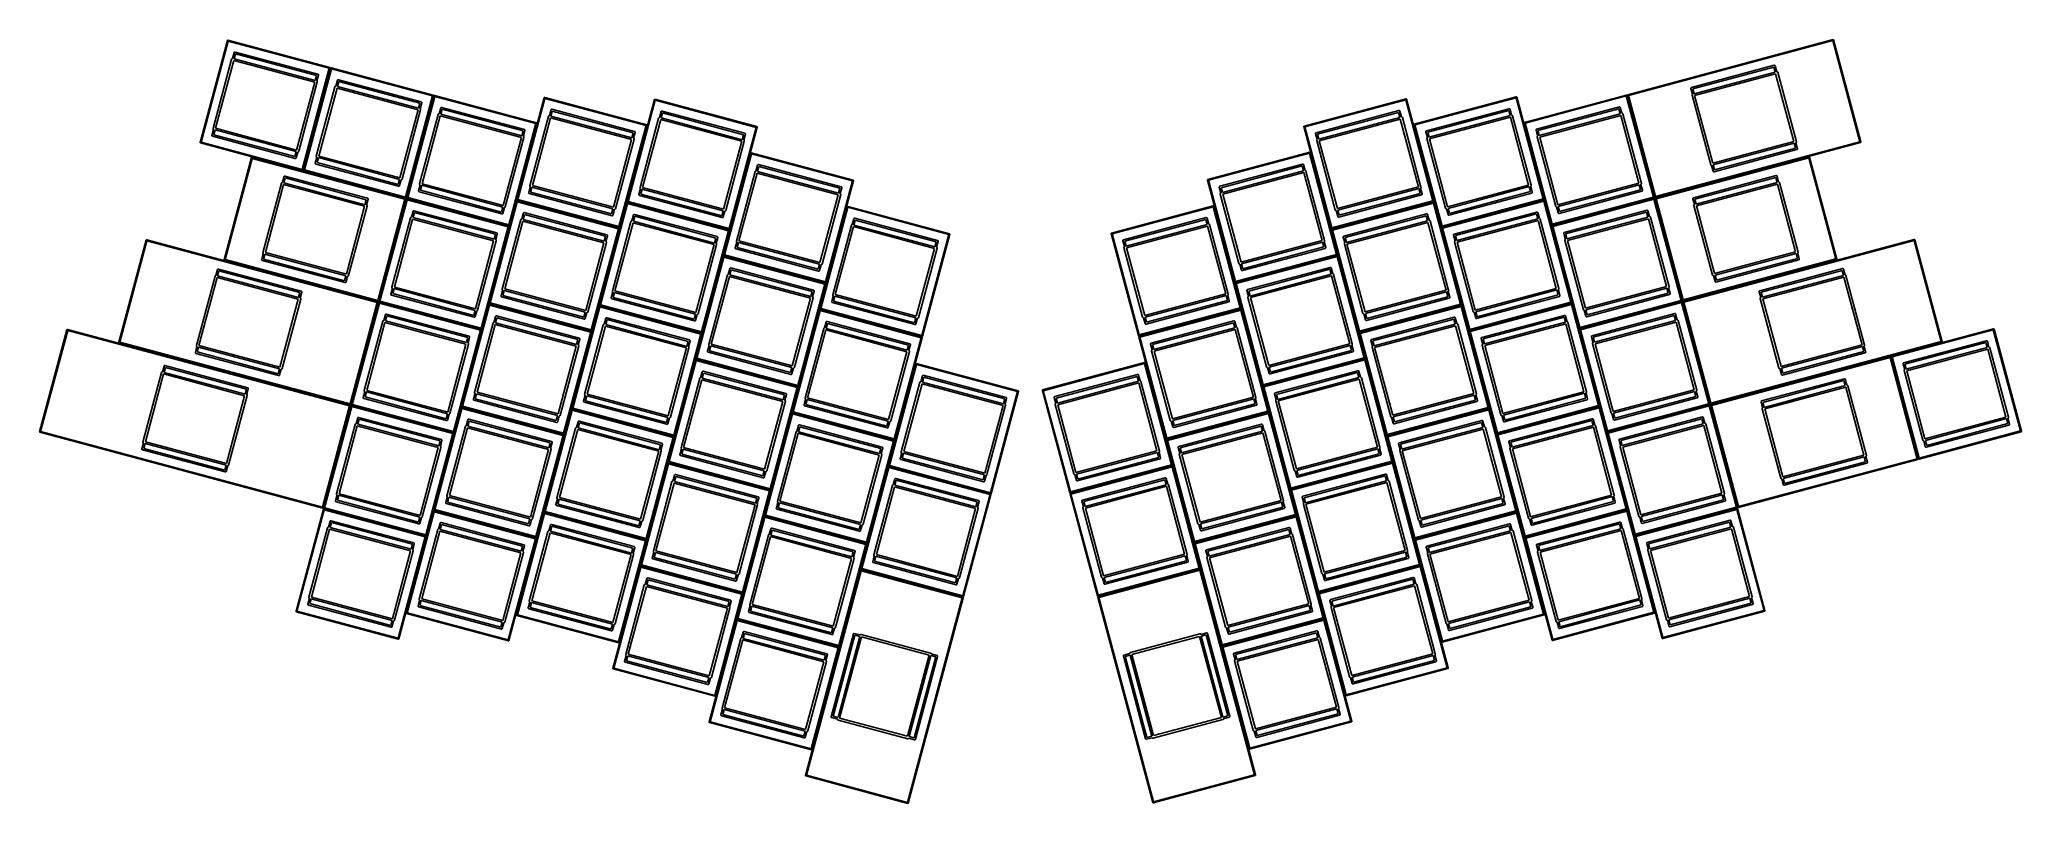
# Model space of a CAD drawing. Extents: x -24 to 329, y -138 to -2.
import ezdxf

# ---------------------------------------------------------------- set-up
doc = ezdxf.new("R2010")
doc.units = 0
doc.header["$MEASUREMENT"] = 0
doc.layers.add('BLACK', color=7, linetype='CONTINUOUS')

msp = doc.modelspace()

# ---------------------------------------------------------------- linework, layer by layer
at = {"layer": 'BLACK', "linetype": 'CONTINUOUS'}
for p, q in [((4.4866, -20.0557), (9.3548, -1.8873)), ((9.4805, -2.0068), (4.6552, -20.0151)), ((9.3548, -1.8873), (9.3565, -1.8807)), ((9.3548, -1.8873), (9.3548, -1.8873)), ((9.3565, -1.8807), (9.3604, -1.8752)), ((9.3604, -1.8752), (9.3633, -1.8691)), ((9.3633, -1.8691), (9.3681, -1.8643)), ((9.3681, -1.8643), (9.3719, -1.8587)), ((9.3719, -1.8587), (9.3775, -1.8549)), ((9.3775, -1.8549), (9.3823, -1.8501)), ((9.3823, -1.8501), (9.3884, -1.8472)), ((9.3884, -1.8472), (9.3939, -1.8433)), ((9.3939, -1.8433), (9.4005, -1.8416)), ((9.4005, -1.8416), (9.4066, -1.8387)), ((9.4066, -1.8387), (9.4134, -1.8381)), ((9.4134, -1.8381), (9.4199, -1.8364)), ((9.4199, -1.8364), (9.4266, -1.837)), ((9.4266, -1.837), (9.4334, -1.8364)), ((9.4334, -1.8364), (9.4399, -1.8381)), ((9.4399, -1.8381), (9.4399, -1.8381)), ((9.4399, -1.8381), (27.6083, -6.7063)), ((27.4889, -6.8321), (9.4805, -2.0068)), ((258.823, -11.5397), (295.392, -1.741)), ((295.351, -1.9096), (258.942, -11.6654)), ((300.177, -19.918), (295.351, -1.9096)), ((295.392, -1.741), (295.398, -1.7392)), ((295.392, -1.741), (295.392, -1.741)), ((295.398, -1.7392), (295.405, -1.7398)), ((295.405, -1.7398), (295.412, -1.7392)), ((295.412, -1.7392), (295.418, -1.741)), ((295.418, -1.741), (295.425, -1.7416)), ((295.425, -1.7416), (295.431, -1.7444)), ((295.431, -1.7444), (295.438, -1.7462)), ((295.438, -1.7462), (295.443, -1.7501)), ((295.443, -1.7501), (295.449, -1.7529)), ((295.449, -1.7529), (295.454, -1.7577)), ((295.454, -1.7577), (295.46, -1.7616)), ((295.46, -1.7616), (295.464, -1.7671)), ((295.464, -1.7671), (295.468, -1.7719)), ((295.468, -1.7719), (295.471, -1.7781)), ((295.471, -1.7781), (295.475, -1.7836)), ((295.475, -1.7836), (295.477, -1.7901)), ((295.477, -1.7901), (295.477, -1.7901)), ((295.477, -1.7901), (300.345, -19.9586)), ((6.7814, -17.5735), (10.1011, -5.1843)), ((10.4742, -5.4532), (7.2389, -17.5273)), ((10.1011, -5.1843), (10.1045, -5.1715)), ((10.1011, -5.1843), (10.1011, -5.1843)), ((10.1045, -5.1715), (10.1121, -5.1605)), ((10.1121, -5.1605), (10.1178, -5.1485)), ((10.1178, -5.1485), (10.1272, -5.139)), ((10.1272, -5.139), (10.1348, -5.1281)), ((10.1348, -5.1281), (10.1458, -5.1205)), ((10.1458, -5.1205), (10.1552, -5.1111)), ((10.1552, -5.1111), (10.1673, -5.1054)), ((10.1673, -5.1054), (10.1782, -5.0978)), ((10.1782, -5.0978), (10.191, -5.0943)), ((10.191, -5.0943), (10.2031, -5.0887)), ((10.2031, -5.0887), (10.2164, -5.0876)), ((10.2164, -5.0876), (10.2293, -5.0841)), ((10.2293, -5.0841), (10.2425, -5.0853)), ((10.2425, -5.0853), (10.2558, -5.0841)), ((10.2558, -5.0841), (10.262, -5.0858)), ((10.262, -5.0858), (10.5424, -4.0396)), ((24.9051, -9.3199), (10.4742, -5.4532)), ((10.5424, -4.0395), (10.5458, -4.0267)), ((10.5424, -4.0396), (10.5424, -4.0395)), ((10.5458, -4.0267), (10.5535, -4.0158)), ((10.7899, -4.2748), (10.5518, -5.1634)), ((10.5518, -5.1634), (24.9828, -9.0302)), ((10.5535, -4.0158), (10.5591, -4.0037)), ((10.5591, -4.0037), (10.5685, -3.9943)), ((10.5685, -3.9943), (10.5762, -3.9834)), ((10.5762, -3.9834), (10.5871, -3.9757)), ((10.5871, -3.9757), (10.5965, -3.9663)), ((10.5965, -3.9663), (10.6086, -3.9606)), ((10.6086, -3.9606), (10.6195, -3.953)), ((10.6195, -3.953), (10.6324, -3.9496)), ((10.6324, -3.9496), (10.6445, -3.9439)), ((10.6445, -3.9439), (10.6577, -3.9428)), ((10.6577, -3.9428), (10.6706, -3.9393)), ((10.6706, -3.9393), (10.6839, -3.9405)), ((10.6839, -3.9405), (10.6971, -3.9393)), ((10.6971, -3.9393), (10.71, -3.9428)), ((10.71, -3.9428), (10.71, -3.9428)), ((10.71, -3.9428), (25.4561, -7.894)), ((25.2209, -8.1415), (10.7899, -4.2748)), ((22.6635, -24.8404), (27.4889, -6.8321)), ((27.6575, -6.7915), (22.7945, -24.9405)), ((22.8874, -24.9862), (27.7556, -6.8178)), ((27.8814, -6.9373), (23.0561, -24.9456)), ((27.6083, -6.7063), (27.6083, -6.7063)), ((27.6083, -6.7063), (27.6149, -6.7081)), ((27.6149, -6.7081), (27.6204, -6.712)), ((27.6204, -6.712), (27.6266, -6.7148)), ((27.6266, -6.7148), (27.6314, -6.7196)), ((27.6314, -6.7196), (27.6369, -6.7235)), ((27.6369, -6.7235), (27.6408, -6.729)), ((27.6408, -6.729), (27.6456, -6.7338)), ((27.6456, -6.7338), (27.6484, -6.74)), ((27.6484, -6.74), (27.6523, -6.7455)), ((27.6523, -6.7455), (27.6541, -6.752)), ((27.6541, -6.752), (27.6569, -6.7582)), ((27.6569, -6.7582), (27.6575, -6.7649)), ((27.6575, -6.7649), (27.6593, -6.7715)), ((27.6593, -6.785), (27.6575, -6.7915)), ((27.6575, -6.7915), (27.6575, -6.7915)), ((27.6593, -6.7715), (27.6587, -6.7782)), ((27.6587, -6.7782), (27.6593, -6.785)), ((27.7556, -6.8178), (27.7574, -6.8113)), ((27.7556, -6.8178), (27.7556, -6.8178)), ((27.7574, -6.8113), (27.7613, -6.8057)), ((27.7613, -6.8057), (27.7641, -6.7996)), ((27.7641, -6.7996), (27.7689, -6.7948)), ((27.7689, -6.7948), (27.7728, -6.7892)), ((27.7728, -6.7892), (27.7784, -6.7854)), ((27.7784, -6.7854), (27.7831, -6.7806)), ((27.7831, -6.7806), (27.7893, -6.7777)), ((27.7893, -6.7777), (27.7948, -6.7738)), ((27.7948, -6.7738), (27.8014, -6.7721)), ((27.8014, -6.7721), (27.8075, -6.7692)), ((27.8075, -6.7692), (27.8142, -6.7686)), ((27.8142, -6.7686), (27.8208, -6.7669)), ((27.8208, -6.7669), (27.8275, -6.7675)), ((27.8275, -6.7675), (27.8343, -6.7669)), ((27.8343, -6.7669), (27.8408, -6.7686)), ((27.8408, -6.7686), (27.8408, -6.7686)), ((27.8408, -6.7686), (46.0092, -11.6368)), ((45.8897, -11.7626), (27.8814, -6.9373)), ((270.175, -10.2621), (284.921, -6.3109)), ((284.841, -6.6429), (270.41, -10.5096)), ((285.079, -7.5315), (284.841, -6.6429)), ((284.921, -6.3109), (284.934, -6.3074)), ((284.921, -6.3109), (284.921, -6.3109)), ((284.934, -6.3074), (284.947, -6.3086)), ((284.947, -6.3086), (284.961, -6.3074)), ((284.961, -6.3074), (284.974, -6.3109)), ((284.974, -6.3109), (284.987, -6.312)), ((284.987, -6.312), (284.999, -6.3177)), ((284.999, -6.3177), (285.012, -6.3211)), ((285.012, -6.3211), (285.023, -6.3287)), ((285.023, -6.3287), (285.035, -6.3344)), ((285.035, -6.3344), (285.044, -6.3438)), ((285.044, -6.3438), (285.055, -6.3514)), ((285.055, -6.3514), (285.063, -6.3624)), ((285.063, -6.3624), (285.072, -6.3718)), ((285.072, -6.3718), (285.078, -6.3839)), ((285.078, -6.3839), (285.085, -6.3948)), ((285.085, -6.3948), (285.089, -6.4077)), ((285.089, -6.4077), (285.089, -6.4077)), ((285.089, -6.4077), (285.369, -7.4539)), ((21.6699, -21.394), (24.9051, -9.3199)), ((25.3627, -9.2737), (22.0532, -21.6247)), ((24.9828, -9.0302), (25.2209, -8.1415)), ((25.1823, -22.504), (28.5019, -10.1148)), ((25.5529, -8.0616), (25.2725, -9.1078)), ((25.2725, -9.1078), (25.2788, -9.1095)), ((25.2788, -9.1095), (25.2897, -9.1171)), ((25.2897, -9.1171), (25.3018, -9.1228)), ((25.3018, -9.1228), (25.3112, -9.1322)), ((25.3112, -9.1322), (25.3221, -9.1398)), ((25.3221, -9.1398), (25.3297, -9.1507)), ((25.3297, -9.1507), (25.3392, -9.1602)), ((25.3392, -9.1602), (25.3448, -9.1723)), ((25.3448, -9.1723), (25.3524, -9.1832)), ((25.3524, -9.1832), (25.3559, -9.196)), ((25.3559, -9.196), (25.3615, -9.2081)), ((25.3615, -9.2081), (25.3627, -9.2214)), ((25.3627, -9.2214), (25.3661, -9.2342)), ((25.3661, -9.2608), (25.3627, -9.2737)), ((25.3627, -9.2737), (25.3627, -9.2737)), ((25.3661, -9.2342), (25.365, -9.2475)), ((25.365, -9.2475), (25.3661, -9.2608)), ((25.4561, -7.894), (25.4561, -7.894)), ((25.4561, -7.894), (25.469, -7.8974)), ((25.469, -7.8974), (25.4799, -7.9051)), ((25.4799, -7.9051), (25.4919, -7.9107)), ((25.4919, -7.9107), (25.5014, -7.9201)), ((25.5014, -7.9201), (25.5123, -7.9277)), ((25.5123, -7.9277), (25.5199, -7.9387)), ((25.5199, -7.9387), (25.5294, -7.9481)), ((25.5294, -7.9481), (25.535, -7.9602)), ((25.535, -7.9602), (25.5426, -7.9711)), ((25.5426, -7.9711), (25.5461, -7.984)), ((25.5461, -7.984), (25.5517, -7.996)), ((25.5517, -7.996), (25.5529, -8.0093)), ((25.5529, -8.0093), (25.5563, -8.0222)), ((25.5563, -8.0487), (25.5529, -8.0616)), ((25.5529, -8.0616), (25.5529, -8.0616)), ((25.5563, -8.0222), (25.5552, -8.0355)), ((25.5552, -8.0355), (25.5563, -8.0487)), ((28.8751, -10.3837), (25.6398, -22.4578)), ((28.5019, -10.1148), (28.5054, -10.102)), ((28.5019, -10.1148), (28.5019, -10.1148)), ((28.5054, -10.102), (28.513, -10.0911)), ((28.513, -10.0911), (28.5187, -10.079)), ((28.5187, -10.079), (28.5281, -10.0695)), ((28.5281, -10.0695), (28.5357, -10.0586)), ((28.5357, -10.0586), (28.5466, -10.051)), ((28.5466, -10.051), (28.5561, -10.0416)), ((28.5561, -10.0416), (28.5681, -10.0359)), ((28.5681, -10.0359), (28.5791, -10.0283)), ((28.5791, -10.0283), (28.5919, -10.0248)), ((28.5919, -10.0248), (28.604, -10.0192)), ((28.604, -10.0192), (28.6173, -10.018)), ((28.6173, -10.018), (28.6302, -10.0146)), ((28.6302, -10.0146), (28.6434, -10.0158)), ((28.6434, -10.0158), (28.6567, -10.0146)), ((28.6567, -10.0146), (28.6629, -10.0163)), ((28.6629, -10.0163), (28.9433, -8.9701)), ((43.306, -14.2504), (28.8751, -10.3837)), ((28.9433, -8.9701), (28.9467, -8.9572)), ((28.9433, -8.9701), (28.9433, -8.9701)), ((28.9467, -8.9572), (28.9544, -8.9463)), ((29.1908, -9.2053), (28.9527, -10.0939)), ((28.9527, -10.0939), (43.3836, -13.9607)), ((28.9544, -8.9463), (28.96, -8.9342)), ((28.96, -8.9342), (28.9694, -8.9248)), ((28.9694, -8.9248), (28.9771, -8.9139)), ((28.9771, -8.9139), (28.988, -8.9062)), ((28.988, -8.9062), (28.9974, -8.8968)), ((28.9974, -8.8968), (29.0095, -8.8911)), ((29.0095, -8.8911), (29.0204, -8.8835)), ((29.0204, -8.8835), (29.0333, -8.8801)), ((29.0333, -8.8801), (29.0453, -8.8744)), ((29.0453, -8.8744), (29.0586, -8.8733)), ((29.0586, -8.8733), (29.0715, -8.8698)), ((29.0715, -8.8698), (29.0848, -8.871)), ((29.0848, -8.871), (29.098, -8.8698)), ((29.098, -8.8698), (29.1109, -8.8733)), ((29.1109, -8.8733), (29.1109, -8.8733)), ((29.1109, -8.8733), (43.857, -12.8245)), ((43.6218, -13.072), (29.1908, -9.2053)), ((270.075, -10.3903), (270.078, -10.3774)), ((270.076, -10.4035), (270.075, -10.3903)), ((270.075, -10.4168), (270.076, -10.4035)), ((270.078, -10.4297), (270.075, -10.4168)), ((270.078, -10.3774), (270.08, -10.3641)), ((270.359, -11.4759), (270.078, -10.4297)), ((270.078, -10.4297), (270.078, -10.4297)), ((270.08, -10.3641), (270.085, -10.352)), ((270.085, -10.352), (270.089, -10.3392)), ((270.089, -10.3392), (270.096, -10.3283)), ((270.096, -10.3283), (270.102, -10.3162)), ((270.102, -10.3162), (270.111, -10.3068)), ((270.111, -10.3068), (270.119, -10.2958)), ((270.119, -10.2958), (270.13, -10.2882)), ((270.13, -10.2882), (270.139, -10.2788)), ((270.139, -10.2788), (270.151, -10.2731)), ((270.151, -10.2731), (270.162, -10.2655)), ((270.162, -10.2655), (270.175, -10.2621)), ((270.175, -10.2621), (270.175, -10.2621)), ((270.41, -10.5096), (270.649, -11.3983)), ((270.649, -11.3983), (285.079, -7.5315)), ((285.157, -7.8213), (270.726, -11.688)), ((288.392, -19.8954), (285.157, -7.8213)), ((285.369, -7.4539), (285.375, -7.4522)), ((285.375, -7.4522), (285.389, -7.4534)), ((285.389, -7.4534), (285.402, -7.4522)), ((285.402, -7.4522), (285.415, -7.4556)), ((285.415, -7.4556), (285.428, -7.4568)), ((285.428, -7.4568), (285.44, -7.4624)), ((285.44, -7.4624), (285.453, -7.4659)), ((285.453, -7.4659), (285.464, -7.4735)), ((285.464, -7.4735), (285.476, -7.4792)), ((285.476, -7.4792), (285.486, -7.4886)), ((285.486, -7.4886), (285.496, -7.4962)), ((285.496, -7.4962), (285.504, -7.5071)), ((285.504, -7.5071), (285.514, -7.5166)), ((285.514, -7.5166), (285.519, -7.5286)), ((285.519, -7.5286), (285.527, -7.5396)), ((285.527, -7.5396), (285.53, -7.5524)), ((285.53, -7.5524), (285.53, -7.5524)), ((285.53, -7.5524), (288.85, -19.9416)), ((41.0644, -29.7709), (45.8897, -11.7626)), ((46.0584, -11.722), (41.1903, -29.8899)), ((41.2883, -29.9167), (46.1565, -11.7483)), ((46.2823, -11.8678), (41.457, -29.8761)), ((43.3836, -13.9607), (43.6218, -13.072)), ((43.9538, -12.9921), (43.6734, -14.0383)), ((43.6734, -14.0383), (43.6797, -14.04)), ((43.6797, -14.04), (43.6906, -14.0476)), ((43.6906, -14.0476), (43.7026, -14.0533)), ((43.7026, -14.0533), (43.7121, -14.0627)), ((43.7121, -14.0627), (43.723, -14.0703)), ((43.723, -14.0703), (43.7306, -14.0812)), ((43.7306, -14.0812), (43.74, -14.0907)), ((43.74, -14.0907), (43.7457, -14.1028)), ((43.7457, -14.1028), (43.7533, -14.1137)), ((43.7533, -14.1137), (43.7568, -14.1265)), ((43.857, -12.8245), (43.857, -12.8245)), ((43.857, -12.8245), (43.8698, -12.8279)), ((43.8698, -12.8279), (43.8808, -12.8356)), ((43.8808, -12.8356), (43.8928, -12.8412)), ((43.8928, -12.8412), (43.9023, -12.8506)), ((43.9023, -12.8506), (43.9132, -12.8583)), ((43.9132, -12.8583), (43.9208, -12.8692)), ((43.9208, -12.8692), (43.9302, -12.8786)), ((43.9302, -12.8786), (43.9359, -12.8907)), ((43.9359, -12.8907), (43.9435, -12.9016)), ((43.9435, -12.9016), (43.947, -12.9145)), ((43.947, -12.9145), (43.9526, -12.9265)), ((43.9526, -12.9265), (43.9538, -12.9398)), ((43.9538, -12.9398), (43.9572, -12.9527)), ((43.9572, -12.9792), (43.9538, -12.9921)), ((43.9538, -12.9921), (43.9538, -12.9921)), ((43.9572, -12.9527), (43.956, -12.9659)), ((43.956, -12.9659), (43.9572, -12.9792)), ((46.0092, -11.6368), (46.0092, -11.6368)), ((46.0092, -11.6368), (46.0158, -11.6386)), ((46.0158, -11.6386), (46.0213, -11.6425)), ((46.0213, -11.6425), (46.0274, -11.6453)), ((46.0274, -11.6453), (46.0322, -11.6501)), ((46.0322, -11.6501), (46.0378, -11.654)), ((46.0378, -11.654), (46.0417, -11.6595)), ((46.0417, -11.6595), (46.0464, -11.6643)), ((46.0464, -11.6643), (46.0493, -11.6705)), ((46.0493, -11.6705), (46.0532, -11.676)), ((46.0532, -11.676), (46.0549, -11.6826)), ((46.0549, -11.6826), (46.0578, -11.6887)), ((46.0578, -11.6887), (46.0584, -11.6954)), ((46.0584, -11.6954), (46.0601, -11.702)), ((46.0601, -11.7155), (46.0584, -11.722)), ((46.0584, -11.722), (46.0584, -11.722)), ((46.0601, -11.702), (46.0596, -11.7087)), ((46.0596, -11.7087), (46.0601, -11.7155)), ((46.1565, -11.7483), (46.1583, -11.7418)), ((46.1565, -11.7483), (46.1565, -11.7483)), ((46.1583, -11.7418), (46.1622, -11.7362)), ((46.1622, -11.7362), (46.165, -11.7301)), ((46.165, -11.7301), (46.1698, -11.7253)), ((46.1698, -11.7253), (46.1737, -11.7197)), ((46.1737, -11.7197), (46.1792, -11.7159)), ((46.1792, -11.7159), (46.184, -11.7111)), ((46.184, -11.7111), (46.1902, -11.7082)), ((46.1902, -11.7082), (46.1957, -11.7043)), ((46.1957, -11.7043), (46.2022, -11.7026)), ((46.2022, -11.7026), (46.2084, -11.6997)), ((46.2084, -11.6997), (46.2151, -11.6991)), ((46.2151, -11.6991), (46.2217, -11.6974)), ((46.2217, -11.6974), (46.2284, -11.698)), ((46.2284, -11.698), (46.2352, -11.6974)), ((46.2352, -11.6974), (46.2417, -11.6991)), ((46.2417, -11.6991), (46.2417, -11.6991)), ((46.2417, -11.6991), (64.4101, -16.5673)), ((64.2906, -16.6931), (46.2823, -11.8678)), ((47.0638, -14.9468), (47.3442, -13.9006)), ((47.3442, -13.9005), (47.3476, -13.8877)), ((47.3442, -13.9006), (47.3442, -13.9005)), ((47.3476, -13.8877), (47.3552, -13.8768)), ((47.3552, -13.8768), (47.3609, -13.8647)), ((47.3609, -13.8647), (47.3703, -13.8553)), ((47.3703, -13.8553), (47.3779, -13.8444)), ((47.3779, -13.8444), (47.3889, -13.8367)), ((47.3889, -13.8367), (47.3983, -13.8273)), ((47.3983, -13.8273), (47.4104, -13.8217)), ((47.4104, -13.8217), (47.4213, -13.814)), ((47.4213, -13.814), (47.4341, -13.8106)), ((47.4341, -13.8106), (47.4462, -13.8049)), ((47.4462, -13.8049), (47.4595, -13.8038)), ((47.4595, -13.8038), (47.4724, -13.8003)), ((47.4724, -13.8003), (47.4856, -13.8015)), ((47.4856, -13.8015), (47.4989, -13.8003)), ((47.4989, -13.8003), (47.5118, -13.8038)), ((47.5118, -13.8038), (47.5118, -13.8038)), ((47.5118, -13.8038), (62.2579, -17.755)), ((60.9218, -30.247), (65.79, -12.0786)), ((65.9158, -12.1981), (61.0905, -30.2064)), ((65.79, -12.0786), (65.7918, -12.072)), ((65.79, -12.0786), (65.79, -12.0786)), ((65.7918, -12.072), (65.7957, -12.0665)), ((65.7957, -12.0665), (65.7985, -12.0604)), ((65.7985, -12.0604), (65.8033, -12.0556)), ((65.8033, -12.0556), (65.8072, -12.05)), ((65.8072, -12.05), (65.8128, -12.0461)), ((65.8128, -12.0461), (65.8175, -12.0414)), ((65.8175, -12.0414), (65.8237, -12.0385)), ((65.8237, -12.0385), (65.8292, -12.0346)), ((65.8292, -12.0346), (65.8358, -12.0329)), ((65.8358, -12.0329), (65.8419, -12.03)), ((65.8419, -12.03), (65.8486, -12.0294)), ((65.8486, -12.0294), (65.8552, -12.0277)), ((65.8552, -12.0277), (65.8619, -12.0282)), ((65.8619, -12.0282), (65.8687, -12.0277)), ((65.8687, -12.0277), (65.8752, -12.0294)), ((65.8752, -12.0294), (65.8752, -12.0294)), ((65.8752, -12.0294), (84.0436, -16.8976)), ((83.9241, -17.0234), (65.9158, -12.1981)), ((80.5553, -30.5773), (85.4236, -12.4089)), ((85.5493, -12.5283), (80.724, -30.5367)), ((85.4236, -12.4089), (85.4253, -12.4023)), ((85.4236, -12.4089), (85.4236, -12.4089)), ((85.4253, -12.4023), (85.4292, -12.3968)), ((85.4292, -12.3968), (85.4321, -12.3906)), ((85.4321, -12.3906), (85.4368, -12.3858)), ((85.4368, -12.3858), (85.4407, -12.3803)), ((85.4407, -12.3803), (85.4463, -12.3764)), ((85.4463, -12.3764), (85.4511, -12.3716)), ((85.4511, -12.3716), (85.4572, -12.3688)), ((85.4572, -12.3688), (85.4627, -12.3649)), ((85.4627, -12.3649), (85.4693, -12.3631)), ((85.4693, -12.3631), (85.4754, -12.3603)), ((85.4754, -12.3603), (85.4822, -12.3597)), ((85.4822, -12.3597), (85.4887, -12.3579)), ((85.4887, -12.3579), (85.4954, -12.3585)), ((85.4954, -12.3585), (85.5022, -12.3579)), ((85.5022, -12.3579), (85.5087, -12.3597)), ((85.5087, -12.3597), (85.5087, -12.3597)), ((85.5087, -12.3597), (103.677, -17.2279)), ((103.558, -17.3537), (85.5493, -12.5283)), ((201.155, -17.1307), (219.323, -12.2625)), ((219.282, -12.4312), (201.274, -17.2565)), ((224.108, -30.4395), (219.282, -12.4312)), ((219.323, -12.2625), (219.33, -12.2608)), ((219.323, -12.2625), (219.323, -12.2625)), ((219.33, -12.2608), (219.336, -12.2614)), ((219.336, -12.2614), (219.343, -12.2608)), ((219.343, -12.2608), (219.35, -12.2625)), ((219.35, -12.2625), (219.356, -12.2631)), ((219.356, -12.2631), (219.362, -12.266)), ((219.362, -12.266), (219.369, -12.2677)), ((219.369, -12.2677), (219.375, -12.2716)), ((219.375, -12.2716), (219.381, -12.2745)), ((219.381, -12.2745), (219.385, -12.2793)), ((219.385, -12.2793), (219.391, -12.2832)), ((219.391, -12.2832), (219.395, -12.2887)), ((219.395, -12.2887), (219.4, -12.2935)), ((219.4, -12.2935), (219.403, -12.2996)), ((219.403, -12.2996), (219.406, -12.3052)), ((219.406, -12.3052), (219.408, -12.3117)), ((219.408, -12.3117), (219.408, -12.3117)), ((219.408, -12.3117), (224.276, -30.4801)), ((220.788, -16.8005), (238.957, -11.9323)), ((238.916, -12.1009), (220.908, -16.9262)), ((222.94, -17.9881), (237.686, -14.0369)), ((237.686, -14.0369), (237.699, -14.0334)), ((237.686, -14.0369), (237.686, -14.0369)), ((237.699, -14.0334), (237.713, -14.0346)), ((237.713, -14.0346), (237.726, -14.0334)), ((237.726, -14.0334), (237.739, -14.0369)), ((237.739, -14.0369), (237.752, -14.0381)), ((237.752, -14.0381), (237.764, -14.0437)), ((237.764, -14.0437), (237.777, -14.0471)), ((237.777, -14.0471), (237.788, -14.0548)), ((237.788, -14.0548), (237.8, -14.0604)), ((237.8, -14.0604), (237.809, -14.0698)), ((237.809, -14.0698), (237.82, -14.0775)), ((237.82, -14.0775), (237.828, -14.0884)), ((237.828, -14.0884), (237.837, -14.0978)), ((237.837, -14.0978), (237.843, -14.1099)), ((237.843, -14.1099), (237.851, -14.1208)), ((237.851, -14.1208), (237.854, -14.1337)), ((243.741, -30.1092), (238.916, -12.1009)), ((238.957, -11.9323), (238.963, -11.9305)), ((238.957, -11.9323), (238.957, -11.9323)), ((238.963, -11.9305), (238.97, -11.9311)), ((238.97, -11.9311), (238.977, -11.9305)), ((238.977, -11.9305), (238.983, -11.9323)), ((238.983, -11.9323), (238.99, -11.9328)), ((238.99, -11.9328), (238.996, -11.9357)), ((238.996, -11.9357), (239.003, -11.9375)), ((239.003, -11.9375), (239.008, -11.9413)), ((239.008, -11.9413), (239.014, -11.9442)), ((239.014, -11.9442), (239.019, -11.949)), ((239.019, -11.949), (239.025, -11.9529)), ((239.025, -11.9529), (239.028, -11.9584)), ((239.028, -11.9584), (239.033, -11.9632)), ((239.033, -11.9632), (239.036, -11.9693)), ((239.036, -11.9693), (239.04, -11.9749)), ((239.04, -11.9749), (239.042, -11.9814)), ((239.042, -11.9814), (239.042, -11.9814)), ((239.042, -11.9814), (243.91, -30.1498)), ((240.422, -16.4702), (258.59, -11.602)), ((258.549, -11.7706), (240.541, -16.5959)), ((242.574, -17.6578), (257.32, -13.7066)), ((257.24, -14.0386), (242.809, -17.9054)), ((257.478, -14.9273), (257.24, -14.0386)), ((257.32, -13.7066), (257.333, -13.7032)), ((257.32, -13.7066), (257.32, -13.7066)), ((257.333, -13.7032), (257.346, -13.7043)), ((257.346, -13.7043), (257.359, -13.7032)), ((257.359, -13.7032), (257.372, -13.7066)), ((257.372, -13.7066), (257.386, -13.7078)), ((257.386, -13.7078), (257.398, -13.7134)), ((257.398, -13.7134), (257.41, -13.7169)), ((257.41, -13.7169), (257.421, -13.7245)), ((257.421, -13.7245), (257.433, -13.7301)), ((257.433, -13.7301), (257.443, -13.7396)), ((257.443, -13.7396), (257.454, -13.7472)), ((257.454, -13.7472), (257.461, -13.7581)), ((257.461, -13.7581), (257.471, -13.7675)), ((257.471, -13.7675), (257.476, -13.7796)), ((257.476, -13.7796), (257.484, -13.7905)), ((257.484, -13.7905), (257.488, -13.8034)), ((257.488, -13.8034), (257.488, -13.8034)), ((257.488, -13.8034), (257.768, -14.8496)), ((263.375, -29.779), (258.549, -11.7706)), ((258.59, -11.602), (258.597, -11.6002)), ((258.59, -11.602), (258.59, -11.602)), ((258.597, -11.6002), (258.603, -11.6008)), ((258.603, -11.6008), (258.61, -11.6002)), ((258.61, -11.6002), (258.617, -11.602)), ((258.617, -11.602), (258.623, -11.6026)), ((258.623, -11.6026), (258.629, -11.6054)), ((258.629, -11.6054), (258.636, -11.6072)), ((258.636, -11.6072), (258.642, -11.6111)), ((258.642, -11.6111), (258.648, -11.6139)), ((258.648, -11.6139), (258.652, -11.6187)), ((258.652, -11.6187), (258.658, -11.6226)), ((258.658, -11.6226), (258.662, -11.6281)), ((258.662, -11.6281), (258.667, -11.6329)), ((258.667, -11.6329), (258.67, -11.6391)), ((258.67, -11.6391), (258.673, -11.6446)), ((258.673, -11.6446), (258.675, -11.6511)), ((258.675, -11.6511), (258.675, -11.6511)), ((258.675, -11.6511), (263.543, -29.8196)), ((258.772, -11.6048), (258.773, -11.5983)), ((258.772, -11.6116), (258.772, -11.6048)), ((258.772, -11.6183), (258.772, -11.6116)), ((258.773, -11.6248), (258.772, -11.6183)), ((258.773, -11.5983), (258.774, -11.5915)), ((263.642, -29.7933), (258.773, -11.6248)), ((258.773, -11.6248), (258.773, -11.6248)), ((258.774, -11.5915), (258.777, -11.5854)), ((258.777, -11.5854), (258.779, -11.5789)), ((258.779, -11.5789), (258.782, -11.5733)), ((258.782, -11.5733), (258.785, -11.5672)), ((258.785, -11.5672), (258.79, -11.5624)), ((258.79, -11.5624), (258.794, -11.5568)), ((258.794, -11.5568), (258.799, -11.553)), ((258.799, -11.553), (258.804, -11.5482)), ((258.804, -11.5482), (258.81, -11.5453)), ((258.81, -11.5453), (258.816, -11.5414)), ((258.816, -11.5414), (258.823, -11.5397)), ((258.823, -11.5397), (258.823, -11.5397)), ((258.942, -11.6654), (263.767, -29.6738)), ((270.265, -11.6023), (270.269, -11.5895)), ((270.266, -11.6156), (270.265, -11.6023)), ((270.265, -11.6289), (270.266, -11.6156)), ((270.269, -11.6418), (270.265, -11.6289)), ((270.269, -11.5895), (270.27, -11.5762)), ((273.588, -24.031), (270.269, -11.6418)), ((270.269, -11.6418), (270.269, -11.6418)), ((270.27, -11.5762), (270.275, -11.5641)), ((270.275, -11.5641), (270.279, -11.5513)), ((270.279, -11.5513), (270.286, -11.5403)), ((270.286, -11.5403), (270.292, -11.5283)), ((270.292, -11.5283), (270.302, -11.5188)), ((270.302, -11.5188), (270.309, -11.5079)), ((270.309, -11.5079), (270.32, -11.5003)), ((270.32, -11.5003), (270.33, -11.4909)), ((270.33, -11.4909), (270.342, -11.4852)), ((270.342, -11.4852), (270.353, -11.4776)), ((270.353, -11.4776), (270.359, -11.4759)), ((270.726, -11.688), (273.961, -23.7621)), ((6.7779, -17.5864), (6.7814, -17.5735)), ((6.7791, -17.5997), (6.7779, -17.5864)), ((6.7779, -17.613), (6.7791, -17.5997)), ((6.7814, -17.6258), (6.7779, -17.613)), ((6.7814, -17.5735), (6.7814, -17.5735)), ((6.7825, -17.6391), (6.7814, -17.6258)), ((6.7882, -17.6512), (6.7825, -17.6391)), ((6.7916, -17.6641), (6.7882, -17.6512)), ((7.2389, -17.5273), (21.6699, -21.394)), ((40.0708, -26.3245), (43.306, -14.2504)), ((43.7636, -14.2042), (40.4541, -26.5552)), ((43.5832, -27.4345), (46.9028, -15.0453)), ((43.7568, -14.1265), (43.7624, -14.1386)), ((43.7624, -14.1386), (43.7636, -14.1519)), ((43.7636, -14.1519), (43.767, -14.1648)), ((43.767, -14.1913), (43.7636, -14.2042)), ((43.7636, -14.2042), (43.7636, -14.2042)), ((43.767, -14.1648), (43.7659, -14.178)), ((43.7659, -14.178), (43.767, -14.1913)), ((47.276, -15.3142), (44.0407, -27.3883)), ((46.9028, -15.0453), (46.9063, -15.0325)), ((46.9028, -15.0453), (46.9028, -15.0453)), ((46.9063, -15.0325), (46.9139, -15.0216)), ((46.9139, -15.0216), (46.9196, -15.0095)), ((46.9196, -15.0095), (46.929, -15.0001)), ((46.929, -15.0001), (46.9366, -14.9891)), ((46.9366, -14.9891), (46.9475, -14.9815)), ((46.9475, -14.9815), (46.957, -14.9721)), ((46.957, -14.9721), (46.969, -14.9664)), ((46.969, -14.9664), (46.9799, -14.9588)), ((46.9799, -14.9588), (46.9928, -14.9553)), ((46.9928, -14.9553), (47.0049, -14.9497)), ((47.0049, -14.9497), (47.0182, -14.9486)), ((47.0182, -14.9486), (47.031, -14.9451)), ((47.031, -14.9451), (47.0443, -14.9463)), ((47.0443, -14.9463), (47.0576, -14.9451)), ((47.0576, -14.9451), (47.0638, -14.9468)), ((61.7069, -19.181), (47.276, -15.3142)), ((47.5917, -14.1358), (47.3536, -15.0244)), ((47.3536, -15.0244), (61.7845, -18.8912)), ((62.0226, -18.0025), (47.5917, -14.1358)), ((59.4653, -34.7014), (64.2906, -16.6931)), ((64.4593, -16.6525), (59.5943, -34.8091)), ((63.2167, -27.7648), (66.5363, -15.3756)), ((66.9095, -15.6445), (63.6742, -27.7186)), ((64.4101, -16.5673), (64.4101, -16.5673)), ((64.4101, -16.5673), (64.4167, -16.5691)), ((64.4167, -16.5691), (64.4222, -16.573)), ((64.4222, -16.573), (64.4283, -16.5758)), ((64.4283, -16.5758), (64.4331, -16.5806)), ((64.4331, -16.5806), (64.4387, -16.5845)), ((64.4387, -16.5845), (64.4425, -16.59)), ((64.4425, -16.59), (64.4473, -16.5948)), ((64.4473, -16.5948), (64.4502, -16.601)), ((64.4502, -16.601), (64.4541, -16.6065)), ((64.4541, -16.6065), (64.4558, -16.6131)), ((64.4558, -16.6131), (64.4587, -16.6192)), ((64.4587, -16.6192), (64.4593, -16.6259)), ((64.4593, -16.6259), (64.461, -16.6325)), ((64.461, -16.646), (64.4593, -16.6525)), ((64.4593, -16.6525), (64.4593, -16.6525)), ((64.461, -16.6325), (64.4604, -16.6392)), ((64.4604, -16.6392), (64.461, -16.646)), ((66.5363, -15.3756), (66.5398, -15.3627)), ((66.5363, -15.3756), (66.5363, -15.3756)), ((66.5398, -15.3627), (66.5474, -15.3518)), ((66.5474, -15.3518), (66.5531, -15.3398)), ((66.5531, -15.3398), (66.5625, -15.3303)), ((66.5625, -15.3303), (66.5701, -15.3194)), ((66.5701, -15.3194), (66.581, -15.3118)), ((66.581, -15.3118), (66.5905, -15.3024)), ((66.5905, -15.3024), (66.6025, -15.2967)), ((66.6025, -15.2967), (66.6135, -15.2891)), ((66.6135, -15.2891), (66.6263, -15.2856)), ((66.6263, -15.2856), (66.6384, -15.28)), ((66.6384, -15.28), (66.6517, -15.2788)), ((66.6517, -15.2788), (66.6646, -15.2754)), ((66.6646, -15.2754), (66.6778, -15.2765)), ((66.6778, -15.2765), (66.6911, -15.2754)), ((66.6911, -15.2754), (66.6973, -15.2771)), ((66.6973, -15.2771), (66.9777, -14.2308)), ((81.3404, -19.5112), (66.9095, -15.6445)), ((66.9777, -14.2308), (66.9811, -14.218)), ((66.9777, -14.2308), (66.9777, -14.2308)), ((66.9811, -14.218), (66.9888, -14.2071)), ((67.2252, -14.466), (66.9871, -15.3547)), ((66.9871, -15.3547), (81.418, -19.2215)), ((66.9888, -14.2071), (66.9944, -14.195)), ((66.9944, -14.195), (67.0038, -14.1855)), ((67.0038, -14.1855), (67.0115, -14.1746)), ((67.0115, -14.1746), (67.0224, -14.167)), ((67.0224, -14.167), (67.0318, -14.1576)), ((67.0318, -14.1576), (67.0439, -14.1519)), ((67.0439, -14.1519), (67.0548, -14.1443)), ((67.0548, -14.1443), (67.0677, -14.1408)), ((67.0677, -14.1408), (67.0797, -14.1352)), ((67.0797, -14.1352), (67.093, -14.1341)), ((67.093, -14.1341), (67.1059, -14.1306)), ((67.1059, -14.1306), (67.1192, -14.1318)), ((67.1192, -14.1318), (67.1324, -14.1306)), ((67.1324, -14.1306), (67.1453, -14.1341)), ((67.1453, -14.1341), (67.1453, -14.1341)), ((67.1453, -14.1341), (81.8914, -18.0852)), ((81.6562, -18.3328), (67.2252, -14.466)), ((79.0988, -35.0317), (83.9241, -17.0234)), ((84.0928, -16.9828), (79.2298, -35.1318)), ((82.8502, -28.0951), (86.1698, -15.7059)), ((86.543, -15.9748), (83.3077, -28.0488)), ((84.0436, -16.8976), (84.0436, -16.8976)), ((84.0436, -16.8976), (84.0502, -16.8994)), ((84.0502, -16.8994), (84.0557, -16.9033)), ((84.0557, -16.9033), (84.0618, -16.9061)), ((84.0618, -16.9061), (84.0666, -16.9109)), ((84.0666, -16.9109), (84.0722, -16.9148)), ((84.0722, -16.9148), (84.0761, -16.9203)), ((84.0761, -16.9203), (84.0808, -16.9251)), ((84.0808, -16.9251), (84.0837, -16.9313)), ((84.0837, -16.9313), (84.0876, -16.9368)), ((84.0876, -16.9368), (84.0893, -16.9433)), ((84.0893, -16.9433), (84.0922, -16.9495)), ((84.0922, -16.9495), (84.0928, -16.9562)), ((84.0928, -16.9562), (84.0945, -16.9628)), ((84.0945, -16.9762), (84.0928, -16.9828)), ((84.0928, -16.9828), (84.0928, -16.9828)), ((84.0945, -16.9628), (84.094, -16.9695)), ((84.094, -16.9695), (84.0945, -16.9762)), ((86.1698, -15.7059), (86.1699, -15.7059)), ((86.1699, -15.7059), (86.1733, -15.693)), ((86.1733, -15.693), (86.1809, -15.6821)), ((86.1809, -15.6821), (86.1866, -15.67)), ((86.1866, -15.67), (86.196, -15.6606)), ((86.196, -15.6606), (86.2036, -15.6497)), ((86.2036, -15.6497), (86.2146, -15.6421)), ((86.2146, -15.6421), (86.224, -15.6326)), ((86.224, -15.6326), (86.2361, -15.627)), ((86.2361, -15.627), (86.247, -15.6194)), ((86.247, -15.6194), (86.2598, -15.6159)), ((86.2598, -15.6159), (86.2719, -15.6103)), ((86.2719, -15.6103), (86.2852, -15.6091)), ((86.2852, -15.6091), (86.2981, -15.6057)), ((86.2981, -15.6057), (86.3113, -15.6068)), ((86.3113, -15.6068), (86.3246, -15.6057)), ((86.3246, -15.6057), (86.3308, -15.6073)), ((86.3308, -15.6073), (86.6112, -14.5611)), ((100.974, -19.8415), (86.543, -15.9748)), ((86.6112, -14.5611), (86.6146, -14.5482)), ((86.6112, -14.5611), (86.6112, -14.5611)), ((86.6146, -14.5482), (86.6223, -14.5373)), ((86.8587, -14.7963), (86.6206, -15.685)), ((86.6206, -15.685), (101.052, -19.5517)), ((86.6223, -14.5373), (86.6279, -14.5253)), ((86.6279, -14.5253), (86.6373, -14.5158)), ((86.6373, -14.5158), (86.645, -14.5049)), ((86.645, -14.5049), (86.6559, -14.4973)), ((86.6559, -14.4973), (86.6653, -14.4878)), ((86.6653, -14.4878), (86.6774, -14.4822)), ((86.6774, -14.4822), (86.6883, -14.4746)), ((86.6883, -14.4746), (86.7012, -14.4711)), ((86.7012, -14.4711), (86.7133, -14.4655)), ((86.7133, -14.4655), (86.7265, -14.4643)), ((86.7265, -14.4643), (86.7394, -14.4609)), ((86.7394, -14.4609), (86.7527, -14.462)), ((86.7527, -14.462), (86.7659, -14.4609)), ((86.7659, -14.4609), (86.7788, -14.4643)), ((86.7788, -14.4643), (86.7788, -14.4643)), ((86.7788, -14.4643), (101.525, -18.4155)), ((101.29, -18.6631), (86.8587, -14.7963)), ((98.7323, -35.362), (103.558, -17.3537)), ((103.726, -17.3131), (98.8633, -35.4621)), ((103.677, -17.2279), (103.677, -17.2279)), ((103.677, -17.2279), (103.684, -17.2297)), ((103.684, -17.2297), (103.689, -17.2335)), ((103.689, -17.2335), (103.695, -17.2364)), ((103.695, -17.2364), (103.7, -17.2412)), ((103.7, -17.2412), (103.706, -17.2451)), ((103.706, -17.2451), (103.71, -17.2506)), ((103.71, -17.2506), (103.714, -17.2554)), ((103.714, -17.2554), (103.717, -17.2615)), ((103.717, -17.2615), (103.721, -17.2671)), ((103.721, -17.2671), (103.723, -17.2736)), ((103.723, -17.2736), (103.726, -17.2798)), ((103.726, -17.2798), (103.726, -17.2865)), ((103.726, -17.2865), (103.728, -17.293)), ((103.728, -17.3065), (103.726, -17.3131)), ((103.726, -17.3131), (103.726, -17.3131)), ((103.728, -17.293), (103.727, -17.2998)), ((103.727, -17.2998), (103.728, -17.3065)), ((201.104, -17.1959), (201.105, -17.1893)), ((201.104, -17.2026), (201.104, -17.1959)), ((201.104, -17.2094), (201.104, -17.2026)), ((201.105, -17.2159), (201.104, -17.2094)), ((201.105, -17.1893), (201.106, -17.1826)), ((205.974, -35.3843), (201.105, -17.2159)), ((201.105, -17.2159), (201.105, -17.2159)), ((201.106, -17.1826), (201.109, -17.1765)), ((201.109, -17.1765), (201.111, -17.1699)), ((201.111, -17.1699), (201.115, -17.1644)), ((201.115, -17.1644), (201.117, -17.1582)), ((201.117, -17.1582), (201.122, -17.1535)), ((201.122, -17.1535), (201.126, -17.1479)), ((201.126, -17.1479), (201.132, -17.144)), ((201.132, -17.144), (201.136, -17.1392)), ((201.136, -17.1392), (201.143, -17.1364)), ((201.143, -17.1364), (201.148, -17.1325)), ((201.148, -17.1325), (201.155, -17.1307)), ((201.155, -17.1307), (201.155, -17.1307)), ((201.274, -17.2565), (206.099, -35.2648)), ((203.307, -18.3184), (218.053, -14.3672)), ((217.973, -14.6992), (203.542, -18.5659)), ((203.78, -19.4546), (218.211, -15.5878)), ((218.289, -15.8776), (203.858, -19.7444)), ((218.211, -15.5878), (217.973, -14.6992)), ((218.053, -14.3672), (218.066, -14.3637)), ((218.053, -14.3672), (218.053, -14.3672)), ((218.066, -14.3637), (218.079, -14.3649)), ((218.079, -14.3649), (218.092, -14.3637)), ((218.092, -14.3637), (218.105, -14.3672)), ((218.105, -14.3672), (218.118, -14.3683)), ((218.118, -14.3683), (218.131, -14.374)), ((218.131, -14.374), (218.143, -14.3774)), ((218.143, -14.3774), (218.154, -14.3851)), ((218.154, -14.3851), (218.166, -14.3907)), ((218.166, -14.3907), (218.176, -14.4001)), ((218.176, -14.4001), (218.187, -14.4078)), ((218.187, -14.4078), (218.194, -14.4187)), ((218.194, -14.4187), (218.204, -14.4281)), ((218.204, -14.4281), (218.209, -14.4402)), ((218.209, -14.4402), (218.217, -14.4511)), ((218.217, -14.4511), (218.221, -14.464)), ((218.221, -14.464), (218.221, -14.464)), ((218.221, -14.464), (218.501, -15.5102)), ((221.524, -27.9517), (218.289, -15.8776)), ((218.501, -15.5102), (218.507, -15.5085)), ((218.507, -15.5085), (218.52, -15.5097)), ((218.52, -15.5097), (218.534, -15.5085)), ((218.534, -15.5085), (218.547, -15.512)), ((218.547, -15.512), (218.56, -15.5131)), ((218.56, -15.5131), (218.572, -15.5187)), ((218.572, -15.5187), (218.585, -15.5222)), ((218.585, -15.5222), (218.596, -15.5298)), ((218.596, -15.5298), (218.608, -15.5355)), ((218.608, -15.5355), (218.617, -15.5449)), ((218.617, -15.5449), (218.628, -15.5525)), ((218.628, -15.5525), (218.636, -15.5635)), ((218.636, -15.5635), (218.645, -15.5729)), ((218.645, -15.5729), (218.651, -15.585)), ((218.651, -15.585), (218.658, -15.5959)), ((218.658, -15.5959), (218.662, -15.6087)), ((218.662, -15.6087), (218.662, -15.6087)), ((218.662, -15.6087), (221.982, -27.9979)), ((220.737, -16.8656), (220.739, -16.8591)), ((220.738, -16.8723), (220.737, -16.8656)), ((220.737, -16.8791), (220.738, -16.8723)), ((220.739, -16.8856), (220.737, -16.8791)), ((220.739, -16.8591), (220.74, -16.8523)), ((225.607, -35.054), (220.739, -16.8856)), ((220.739, -16.8856), (220.739, -16.8856)), ((220.74, -16.8523), (220.742, -16.8462)), ((220.742, -16.8462), (220.744, -16.8396)), ((220.744, -16.8396), (220.748, -16.8341)), ((220.748, -16.8341), (220.751, -16.828)), ((220.751, -16.828), (220.756, -16.8232)), ((220.756, -16.8232), (220.76, -16.8176)), ((220.76, -16.8176), (220.765, -16.8138)), ((220.765, -16.8138), (220.77, -16.809)), ((220.77, -16.809), (220.776, -16.8061)), ((220.776, -16.8061), (220.782, -16.8022)), ((220.782, -16.8022), (220.788, -16.8005)), ((220.788, -16.8005), (220.788, -16.8005)), ((220.908, -16.9262), (225.733, -34.9346)), ((237.607, -14.3689), (223.176, -18.2356)), ((223.414, -19.1243), (237.845, -15.2575)), ((237.922, -15.5473), (223.491, -19.4141)), ((237.845, -15.2575), (237.607, -14.3689)), ((237.854, -14.1337), (237.854, -14.1337)), ((237.854, -14.1337), (238.134, -15.1799)), ((241.158, -27.6214), (237.922, -15.5473)), ((238.134, -15.1799), (238.141, -15.1782)), ((238.141, -15.1782), (238.154, -15.1794)), ((238.154, -15.1794), (238.167, -15.1782)), ((238.167, -15.1782), (238.18, -15.1817)), ((238.18, -15.1817), (238.193, -15.1828)), ((238.193, -15.1828), (238.205, -15.1885)), ((238.205, -15.1885), (238.218, -15.1919)), ((238.218, -15.1919), (238.229, -15.1996)), ((238.229, -15.1996), (238.241, -15.2052)), ((238.241, -15.2052), (238.251, -15.2146)), ((238.251, -15.2146), (238.262, -15.2223)), ((238.262, -15.2223), (238.269, -15.2332)), ((238.269, -15.2332), (238.279, -15.2426)), ((238.279, -15.2426), (238.284, -15.2547)), ((238.284, -15.2547), (238.292, -15.2656)), ((238.292, -15.2656), (238.295, -15.2785)), ((238.295, -15.2785), (238.295, -15.2785)), ((238.295, -15.2785), (241.615, -27.6677)), ((240.371, -16.5353), (240.372, -16.5288)), ((240.371, -16.5421), (240.371, -16.5353)), ((240.371, -16.5488), (240.371, -16.5421)), ((240.372, -16.5553), (240.371, -16.5488)), ((240.372, -16.5288), (240.373, -16.522)), ((245.241, -34.7238), (240.372, -16.5553)), ((240.372, -16.5553), (240.372, -16.5553)), ((240.373, -16.522), (240.376, -16.5159)), ((240.376, -16.5159), (240.378, -16.5094)), ((240.378, -16.5094), (240.382, -16.5038)), ((240.382, -16.5038), (240.384, -16.4977)), ((240.384, -16.4977), (240.389, -16.4929)), ((240.389, -16.4929), (240.393, -16.4873)), ((240.393, -16.4873), (240.399, -16.4835)), ((240.399, -16.4835), (240.403, -16.4787)), ((240.403, -16.4787), (240.41, -16.4758)), ((240.41, -16.4758), (240.415, -16.4719)), ((240.415, -16.4719), (240.422, -16.4702)), ((240.422, -16.4702), (240.422, -16.4702)), ((240.541, -16.5959), (245.366, -34.6043)), ((243.047, -18.794), (257.478, -14.9273)), ((257.556, -15.217), (243.125, -19.0838)), ((260.791, -27.2911), (257.556, -15.217)), ((257.768, -14.8496), (257.774, -14.8479)), ((257.774, -14.8479), (257.787, -14.8491)), ((257.787, -14.8491), (257.801, -14.8479)), ((257.801, -14.8479), (257.814, -14.8514)), ((257.814, -14.8514), (257.827, -14.8526)), ((257.827, -14.8526), (257.839, -14.8582)), ((257.839, -14.8582), (257.852, -14.8616)), ((257.852, -14.8616), (257.863, -14.8693)), ((257.863, -14.8693), (257.875, -14.8749)), ((257.875, -14.8749), (257.884, -14.8843)), ((257.884, -14.8843), (257.895, -14.892)), ((257.895, -14.892), (257.903, -14.9029)), ((257.903, -14.9029), (257.912, -14.9123)), ((257.912, -14.9123), (257.918, -14.9244)), ((257.918, -14.9244), (257.925, -14.9353)), ((257.925, -14.9353), (257.929, -14.9482)), ((257.929, -14.9482), (257.929, -14.9482)), ((257.929, -14.9482), (261.249, -27.3374)), ((4.4848, -20.0623), (4.4866, -20.0557)), ((4.4854, -20.069), (4.4848, -20.0623)), ((4.4848, -20.0757), (4.4854, -20.069)), ((4.4866, -20.0823), (4.4848, -20.0757)), ((4.4866, -20.0557), (4.4866, -20.0557)), ((4.4871, -20.089), (4.4866, -20.0823)), ((4.49, -20.0952), (4.4871, -20.089)), ((4.4917, -20.1017), (4.49, -20.0952)), ((4.4956, -20.1072), (4.4917, -20.1017)), ((4.4985, -20.1134), (4.4956, -20.1072)), ((4.5033, -20.1182), (4.4985, -20.1134)), ((4.5072, -20.1237), (4.5033, -20.1182)), ((4.5127, -20.1276), (4.5072, -20.1237)), ((4.5175, -20.1324), (4.5127, -20.1276)), ((4.5236, -20.1352), (4.5175, -20.1324)), ((4.5292, -20.1391), (4.5236, -20.1352)), ((4.5357, -20.1409), (4.5292, -20.1391)), ((22.7041, -25.0091), (4.5357, -20.1409)), ((4.5357, -20.1409), (4.5357, -20.1409)), ((4.6552, -20.0151), (22.6635, -24.8404)), ((6.5877, -18.7985), (6.5912, -18.7856)), ((6.5889, -18.8118), (6.5877, -18.7985)), ((6.5877, -18.825), (6.5889, -18.8118)), ((6.5912, -18.8379), (6.5877, -18.825)), ((6.5912, -18.7856), (6.8715, -17.7394)), ((6.5912, -18.7856), (6.5912, -18.7856)), ((6.5923, -18.8512), (6.5912, -18.8379)), ((6.598, -18.8633), (6.5923, -18.8512)), ((6.6014, -18.8761), (6.598, -18.8633)), ((6.6091, -18.887), (6.6014, -18.8761)), ((6.6147, -18.8991), (6.6091, -18.887)), ((6.6241, -18.9085), (6.6147, -18.8991)), ((6.6318, -18.9195), (6.6241, -18.9085)), ((6.6427, -18.9271), (6.6318, -18.9195)), ((6.6521, -18.9365), (6.6427, -18.9271)), ((6.6642, -18.9422), (6.6521, -18.9365)), ((6.6751, -18.9498), (6.6642, -18.9422)), ((6.688, -18.9533), (6.6751, -18.9498)), ((21.434, -22.9044), (6.688, -18.9533)), ((6.688, -18.9533), (6.688, -18.9533)), ((6.7993, -17.675), (6.7916, -17.6641)), ((6.8049, -17.687), (6.7993, -17.675)), ((6.8143, -17.6965), (6.8049, -17.687)), ((6.822, -17.7074), (6.8143, -17.6965)), ((6.8329, -17.715), (6.822, -17.7074)), ((6.8423, -17.7244), (6.8329, -17.715)), ((6.8544, -17.7301), (6.8423, -17.7244)), ((6.8653, -17.7377), (6.8544, -17.7301)), ((6.8715, -17.7394), (6.8653, -17.7377)), ((7.1613, -17.817), (6.9232, -18.7057)), ((6.9232, -18.7057), (21.3541, -22.5724)), ((21.5922, -21.6838), (7.1613, -17.817)), ((58.4717, -31.255), (61.7069, -19.181)), ((62.1645, -19.1347), (58.8448, -31.5239)), ((61.7845, -18.8912), (62.0226, -18.0025)), ((62.3546, -17.9226), (62.0743, -18.9688)), ((62.0743, -18.9688), (62.0805, -18.9705)), ((62.0805, -18.9705), (62.0914, -18.9781)), ((62.0914, -18.9781), (62.1035, -18.9838)), ((62.1035, -18.9838), (62.113, -18.9932)), ((62.113, -18.9932), (62.1239, -19.0008)), ((62.1239, -19.0008), (62.1315, -19.0117)), ((62.1315, -19.0117), (62.1409, -19.0212)), ((62.1409, -19.0212), (62.1466, -19.0333)), ((62.1466, -19.0333), (62.1542, -19.0442)), ((62.1542, -19.0442), (62.1577, -19.057)), ((62.1577, -19.057), (62.1633, -19.0691)), ((62.1633, -19.0691), (62.1645, -19.0824)), ((62.1645, -19.0824), (62.1679, -19.0953)), ((62.1679, -19.1218), (62.1645, -19.1347)), ((62.1645, -19.1347), (62.1645, -19.1347)), ((62.1679, -19.0953), (62.1667, -19.1085)), ((62.1667, -19.1085), (62.1679, -19.1218)), ((62.2579, -17.755), (62.2579, -17.755)), ((62.2579, -17.755), (62.2707, -17.7584)), ((62.2707, -17.7584), (62.2816, -17.7661)), ((62.2816, -17.7661), (62.2937, -17.7717)), ((62.2937, -17.7717), (62.3031, -17.7811)), ((62.3031, -17.7811), (62.3141, -17.7888)), ((62.3141, -17.7888), (62.3217, -17.7997)), ((62.3217, -17.7997), (62.3311, -17.8091)), ((62.3311, -17.8091), (62.3368, -17.8212)), ((62.3368, -17.8212), (62.3444, -17.8321)), ((62.3444, -17.8321), (62.3478, -17.845)), ((62.3478, -17.845), (62.3535, -17.857)), ((62.3535, -17.857), (62.3546, -17.8703)), ((62.3546, -17.8703), (62.3581, -17.8832)), ((62.3581, -17.9097), (62.3546, -17.9226)), ((62.3546, -17.9226), (62.3546, -17.9226)), ((62.3581, -17.8832), (62.3569, -17.8965)), ((62.3569, -17.8965), (62.3581, -17.9097)), ((78.1052, -31.5853), (81.3404, -19.5112)), ((81.798, -19.465), (78.4811, -31.8435)), ((81.418, -19.2215), (81.6562, -18.3328)), ((81.9882, -18.2529), (81.7078, -19.2991)), ((81.7078, -19.2991), (81.7141, -19.3008)), ((81.7141, -19.3008), (81.725, -19.3084)), ((81.725, -19.3084), (81.737, -19.314)), ((81.737, -19.314), (81.7465, -19.3235)), ((81.7465, -19.3235), (81.7574, -19.3311)), ((81.7574, -19.3311), (81.765, -19.342)), ((81.765, -19.342), (81.7745, -19.3514)), ((81.7745, -19.3514), (81.7801, -19.3635)), ((81.7801, -19.3635), (81.7877, -19.3744)), ((81.7877, -19.3744), (81.7912, -19.3873)), ((81.7912, -19.3873), (81.7968, -19.3994)), ((81.7968, -19.3994), (81.798, -19.4127)), ((81.798, -19.4127), (81.8014, -19.4255)), ((81.8014, -19.4521), (81.798, -19.465)), ((81.798, -19.465), (81.798, -19.465)), ((81.8014, -19.4255), (81.8003, -19.4388)), ((81.8003, -19.4388), (81.8014, -19.4521)), ((81.8914, -18.0852), (81.8914, -18.0852)), ((81.8914, -18.0852), (81.9042, -18.0887)), ((81.9042, -18.0887), (81.9152, -18.0963)), ((81.9152, -18.0963), (81.9272, -18.102)), ((81.9272, -18.102), (81.9367, -18.1114)), ((81.9367, -18.1114), (81.9476, -18.119)), ((81.9476, -18.119), (81.9552, -18.1299)), ((81.9552, -18.1299), (81.9646, -18.1394)), ((81.9646, -18.1394), (81.9703, -18.1515)), ((81.9703, -18.1515), (81.9779, -18.1624)), ((81.9779, -18.1624), (81.9814, -18.1752)), ((81.9814, -18.1752), (81.987, -18.1873)), ((81.987, -18.1873), (81.9882, -18.2006)), ((81.9882, -18.2006), (81.9916, -18.2135)), ((81.9916, -18.24), (81.9882, -18.2529)), ((81.9882, -18.2529), (81.9882, -18.2529)), ((81.9916, -18.2135), (81.9904, -18.2267)), ((81.9904, -18.2267), (81.9916, -18.24)), ((97.7387, -31.9156), (100.974, -19.8415)), ((101.431, -19.7952), (98.1146, -32.1738)), ((101.052, -19.5517), (101.29, -18.6631)), ((101.622, -18.5832), (101.341, -19.6294)), ((101.341, -19.6294), (101.348, -19.6311)), ((101.348, -19.6311), (101.358, -19.6387)), ((101.358, -19.6387), (101.371, -19.6443)), ((101.371, -19.6443), (101.38, -19.6538)), ((101.38, -19.6538), (101.391, -19.6614)), ((101.391, -19.6614), (101.399, -19.6723)), ((101.399, -19.6723), (101.408, -19.6817)), ((101.408, -19.6817), (101.414, -19.6938)), ((101.414, -19.6938), (101.421, -19.7047)), ((101.421, -19.7047), (101.425, -19.7176)), ((101.425, -19.7176), (101.43, -19.7297)), ((101.43, -19.7297), (101.431, -19.743)), ((101.431, -19.743), (101.435, -19.7558)), ((101.435, -19.7824), (101.431, -19.7952)), ((101.431, -19.7952), (101.431, -19.7952)), ((101.435, -19.7558), (101.434, -19.7691)), ((101.434, -19.7691), (101.435, -19.7824)), ((101.525, -18.4155), (101.525, -18.4155)), ((101.525, -18.4155), (101.538, -18.419)), ((101.538, -18.419), (101.549, -18.4266)), ((101.549, -18.4266), (101.561, -18.4322)), ((101.561, -18.4322), (101.57, -18.4417)), ((101.57, -18.4417), (101.581, -18.4493)), ((101.581, -18.4493), (101.589, -18.4602)), ((101.589, -18.4602), (101.598, -18.4697)), ((101.598, -18.4697), (101.604, -18.4817)), ((101.604, -18.4817), (101.611, -18.4926)), ((101.611, -18.4926), (101.615, -18.5055)), ((101.615, -18.5055), (101.621, -18.5176)), ((101.621, -18.5176), (101.622, -18.5309)), ((101.622, -18.5309), (101.625, -18.5437)), ((101.625, -18.5703), (101.622, -18.5832)), ((101.622, -18.5832), (101.622, -18.5832)), ((101.625, -18.5437), (101.624, -18.557)), ((101.624, -18.557), (101.625, -18.5703)), ((203.207, -18.4466), (203.21, -18.4337)), ((203.208, -18.4599), (203.207, -18.4466)), ((203.207, -18.4731), (203.208, -18.4599)), ((203.21, -18.486), (203.207, -18.4731)), ((203.21, -18.4337), (203.211, -18.4204)), ((203.49, -19.5322), (203.21, -18.486)), ((203.21, -18.486), (203.21, -18.486)), ((203.211, -18.4204), (203.217, -18.4084)), ((203.217, -18.4084), (203.22, -18.3955)), ((203.22, -18.3955), (203.228, -18.3846)), ((203.228, -18.3846), (203.234, -18.3725)), ((203.234, -18.3725), (203.243, -18.3631)), ((203.243, -18.3631), (203.251, -18.3522)), ((203.251, -18.3522), (203.262, -18.3445)), ((203.262, -18.3445), (203.271, -18.3351)), ((203.271, -18.3351), (203.283, -18.3295)), ((203.283, -18.3295), (203.294, -18.3218)), ((203.294, -18.3218), (203.307, -18.3184)), ((203.307, -18.3184), (203.307, -18.3184)), ((203.397, -19.6587), (203.4, -19.6458)), ((203.398, -19.6719), (203.397, -19.6587)), ((203.397, -19.6852), (203.398, -19.6719)), ((203.4, -19.6981), (203.397, -19.6852)), ((203.4, -19.6458), (203.401, -19.6325)), ((206.72, -32.0873), (203.4, -19.6981)), ((203.4, -19.6981), (203.4, -19.6981)), ((203.401, -19.6325), (203.407, -19.6204)), ((203.407, -19.6204), (203.41, -19.6076)), ((203.41, -19.6076), (203.418, -19.5967)), ((203.418, -19.5967), (203.424, -19.5846)), ((203.424, -19.5846), (203.433, -19.5752)), ((203.433, -19.5752), (203.441, -19.5642)), ((203.441, -19.5642), (203.452, -19.5566)), ((203.452, -19.5566), (203.461, -19.5472)), ((203.461, -19.5472), (203.473, -19.5415)), ((203.473, -19.5415), (203.484, -19.5339)), ((203.484, -19.5339), (203.49, -19.5322)), ((203.542, -18.5659), (203.78, -19.4546)), ((203.858, -19.7444), (207.093, -31.8184)), ((222.84, -18.1163), (222.844, -18.1034)), ((222.841, -18.1296), (222.84, -18.1163)), ((222.84, -18.1429), (222.841, -18.1296)), ((222.844, -18.1557), (222.84, -18.1429)), ((222.844, -18.1034), (222.845, -18.0902)), ((223.124, -19.2019), (222.844, -18.1557)), ((222.844, -18.1557), (222.844, -18.1557)), ((222.845, -18.0902), (222.85, -18.0781)), ((222.85, -18.0781), (222.854, -18.0652)), ((222.854, -18.0652), (222.861, -18.0543)), ((222.861, -18.0543), (222.867, -18.0422)), ((222.867, -18.0422), (222.877, -18.0328)), ((222.877, -18.0328), (222.884, -18.0219)), ((222.884, -18.0219), (222.895, -18.0142)), ((222.895, -18.0142), (222.904, -18.0048)), ((222.904, -18.0048), (222.917, -17.9992)), ((222.917, -17.9992), (222.927, -17.9915)), ((222.927, -17.9915), (222.94, -17.9881)), ((222.94, -17.9881), (222.94, -17.9881)), ((223.03, -19.3284), (223.034, -19.3155)), ((223.031, -19.3416), (223.03, -19.3284)), ((223.03, -19.3549), (223.031, -19.3416)), ((223.034, -19.3678), (223.03, -19.3549)), ((223.034, -19.3155), (223.035, -19.3022)), ((226.353, -31.757), (223.034, -19.3678)), ((223.034, -19.3678), (223.034, -19.3678)), ((223.035, -19.3022), (223.041, -19.2902)), ((223.041, -19.2902), (223.044, -19.2773)), ((223.044, -19.2773), (223.052, -19.2664)), ((223.052, -19.2664), (223.057, -19.2543)), ((223.057, -19.2543), (223.067, -19.2449)), ((223.067, -19.2449), (223.074, -19.234)), ((223.074, -19.234), (223.085, -19.2263)), ((223.085, -19.2263), (223.095, -19.2169)), ((223.095, -19.2169), (223.107, -19.2113)), ((223.107, -19.2113), (223.118, -19.2036)), ((223.118, -19.2036), (223.124, -19.2019)), ((223.176, -18.2356), (223.414, -19.1243)), ((223.491, -19.4141), (226.727, -31.4881)), ((242.474, -17.786), (242.477, -17.7732)), ((242.475, -17.7993), (242.474, -17.786)), ((242.474, -17.8126), (242.475, -17.7993)), ((242.477, -17.8254), (242.474, -17.8126)), ((242.477, -17.7732), (242.478, -17.7599)), ((242.757, -18.8717), (242.477, -17.8254)), ((242.477, -17.8254), (242.477, -17.8254)), ((242.478, -17.7599), (242.484, -17.7478)), ((242.484, -17.7478), (242.487, -17.7349)), ((242.487, -17.7349), (242.495, -17.724)), ((242.495, -17.724), (242.501, -17.7119)), ((242.501, -17.7119), (242.51, -17.7025)), ((242.51, -17.7025), (242.518, -17.6916)), ((242.518, -17.6916), (242.529, -17.684)), ((242.529, -17.684), (242.538, -17.6745)), ((242.538, -17.6745), (242.55, -17.6689)), ((242.55, -17.6689), (242.561, -17.6613)), ((242.561, -17.6613), (242.574, -17.6578)), ((242.574, -17.6578), (242.574, -17.6578)), ((242.664, -18.9981), (242.667, -18.9852)), ((242.665, -19.0114), (242.664, -18.9981)), ((242.664, -19.0246), (242.665, -19.0114)), ((242.667, -19.0375), (242.664, -19.0246)), ((242.667, -18.9852), (242.668, -18.972)), ((245.987, -31.4267), (242.667, -19.0375)), ((242.667, -19.0375), (242.667, -19.0375)), ((242.668, -18.972), (242.674, -18.9599)), ((242.674, -18.9599), (242.678, -18.947)), ((242.678, -18.947), (242.685, -18.9361)), ((242.685, -18.9361), (242.691, -18.924)), ((242.691, -18.924), (242.7, -18.9146)), ((242.7, -18.9146), (242.708, -18.9037)), ((242.708, -18.9037), (242.719, -18.896)), ((242.719, -18.896), (242.728, -18.8866)), ((242.728, -18.8866), (242.74, -18.881)), ((242.74, -18.881), (242.751, -18.8733)), ((242.751, -18.8733), (242.757, -18.8717)), ((242.809, -17.9054), (243.047, -18.794)), ((243.125, -19.0838), (246.36, -31.1579)), ((300.296, -20.0437), (263.727, -29.8424)), ((263.767, -29.6738), (300.177, -19.918)), ((273.961, -23.7621), (288.392, -19.8954)), ((288.47, -20.1851), (274.039, -24.0519)), ((274.277, -24.9405), (288.708, -21.0738)), ((288.708, -21.0738), (288.47, -20.1851)), ((288.766, -20.1058), (288.76, -20.1075)), ((288.76, -20.1075), (289.04, -21.1537)), ((288.777, -20.0982), (288.766, -20.1058)), ((288.789, -20.0925), (288.777, -20.0982)), ((288.798, -20.0831), (288.789, -20.0925)), ((288.809, -20.0755), (288.798, -20.0831)), ((288.817, -20.0646), (288.809, -20.0755)), ((288.826, -20.0551), (288.817, -20.0646)), ((288.832, -20.0431), (288.826, -20.0551)), ((288.84, -20.0321), (288.832, -20.0431)), ((288.843, -20.0193), (288.84, -20.0321)), ((288.849, -20.0072), (288.843, -20.0193)), ((288.85, -19.9939), (288.849, -20.0072)), ((288.85, -19.9416), (288.85, -19.9416)), ((288.85, -19.9416), (288.853, -19.9545)), ((288.853, -19.9811), (288.85, -19.9939)), ((288.853, -19.9545), (288.852, -19.9678)), ((288.852, -19.9678), (288.853, -19.9811)), ((289.04, -21.1537), (289.04, -21.1537)), ((289.04, -21.1537), (289.044, -21.1666)), ((289.044, -21.1666), (289.042, -21.1799)), ((289.042, -21.1799), (289.044, -21.1931)), ((300.303, -20.042), (300.296, -20.0437)), ((300.296, -20.0437), (300.296, -20.0437)), ((300.308, -20.0381), (300.303, -20.042)), ((300.314, -20.0352), (300.308, -20.0381)), ((300.319, -20.0304), (300.314, -20.0352)), ((300.325, -20.0266), (300.319, -20.0304)), ((300.328, -20.021), (300.325, -20.0266)), ((300.333, -20.0162), (300.328, -20.021)), ((300.336, -20.0101), (300.333, -20.0162)), ((300.34, -20.0045), (300.336, -20.0101)), ((300.342, -19.998), (300.34, -20.0045)), ((300.345, -19.9919), (300.342, -19.998)), ((300.345, -19.9586), (300.345, -19.9586)), ((300.345, -19.9586), (300.347, -19.9651)), ((300.347, -19.9786), (300.345, -19.9851)), ((300.345, -19.9851), (300.345, -19.9919)), ((300.347, -19.9651), (300.346, -19.9718)), ((300.346, -19.9718), (300.347, -19.9786)), ((8.7565, -40.9218), (13.6247, -22.7534)), ((13.7505, -22.8729), (8.9251, -40.8813)), ((13.6247, -22.7534), (13.6265, -22.7469)), ((13.6247, -22.7534), (13.6247, -22.7534)), ((13.6265, -22.7469), (13.6303, -22.7414)), ((13.6303, -22.7414), (13.6332, -22.7352)), ((13.6332, -22.7352), (13.638, -22.7304)), ((13.638, -22.7304), (13.6419, -22.7249)), ((13.6419, -22.7249), (13.6474, -22.721)), ((13.6474, -22.721), (13.6522, -22.7162)), ((13.6522, -22.7162), (13.6583, -22.7133)), ((13.6583, -22.7133), (13.6639, -22.7095)), ((13.6639, -22.7095), (13.6704, -22.7077)), ((13.6704, -22.7077), (13.6766, -22.7049)), ((13.6766, -22.7049), (13.6833, -22.7043)), ((13.6833, -22.7043), (13.6898, -22.7025)), ((13.6898, -22.7025), (13.6966, -22.7031)), ((13.6966, -22.7031), (13.7033, -22.7025)), ((13.7033, -22.7025), (13.7099, -22.7043)), ((13.7099, -22.7043), (13.7099, -22.7043)), ((13.7099, -22.7043), (41.0787, -30.0377)), ((40.9592, -30.1635), (13.7505, -22.8729)), ((21.3541, -22.5724), (21.5922, -21.6838)), ((21.4469, -22.9079), (21.434, -22.9044)), ((21.434, -22.9044), (21.434, -22.9044)), ((21.4602, -22.9067), (21.4469, -22.9079)), ((21.4735, -22.9079), (21.4602, -22.9067)), ((21.4863, -22.9044), (21.4735, -22.9079)), ((21.4996, -22.9033), (21.4863, -22.9044)), ((21.5117, -22.8976), (21.4996, -22.9033)), ((21.5246, -22.8942), (21.5117, -22.8976)), ((21.5355, -22.8866), (21.5246, -22.8942)), ((21.5475, -22.8809), (21.5355, -22.8866)), ((21.557, -22.8715), (21.5475, -22.8809)), ((21.5679, -22.8639), (21.557, -22.8715)), ((21.5755, -22.8529), (21.5679, -22.8639)), ((21.5849, -22.8435), (21.5755, -22.8529)), ((21.5906, -22.8314), (21.5849, -22.8435)), ((21.5982, -22.8205), (21.5906, -22.8314)), ((21.6017, -22.8077), (21.5982, -22.8205)), ((21.882, -21.7614), (21.6017, -22.8077)), ((21.8882, -21.7631), (21.882, -21.7614)), ((21.9015, -21.7619), (21.8882, -21.7631)), ((21.9148, -21.7631), (21.9015, -21.7619)), ((21.9277, -21.7597), (21.9148, -21.7631)), ((21.9409, -21.7585), (21.9277, -21.7597)), ((21.953, -21.7529), (21.9409, -21.7585)), ((21.9659, -21.7494), (21.953, -21.7529)), ((21.9768, -21.7418), (21.9659, -21.7494)), ((21.9889, -21.7361), (21.9768, -21.7418)), ((21.9983, -21.7267), (21.9889, -21.7361)), ((22.0092, -21.7191), (21.9983, -21.7267)), ((22.0169, -21.7082), (22.0092, -21.7191)), ((22.0263, -21.6987), (22.0169, -21.7082)), ((22.0319, -21.6867), (22.0263, -21.6987)), ((22.0396, -21.6757), (22.0319, -21.6867)), ((22.0532, -21.6247), (22.0396, -21.6757)), ((24.9886, -23.729), (24.9921, -23.7161)), ((24.9898, -23.7423), (24.9886, -23.729)), ((24.9886, -23.7555), (24.9898, -23.7423)), ((24.9921, -23.7684), (24.9886, -23.7555)), ((24.9921, -23.7161), (25.2724, -22.6699)), ((24.9921, -23.7161), (24.9921, -23.7161)), ((24.9932, -23.7817), (24.9921, -23.7684)), ((24.9989, -23.7938), (24.9932, -23.7817)), ((25.0023, -23.8066), (24.9989, -23.7938)), ((25.01, -23.8175), (25.0023, -23.8066)), ((25.0156, -23.8296), (25.01, -23.8175)), ((25.025, -23.839), (25.0156, -23.8296)), ((25.0327, -23.85), (25.025, -23.839)), ((25.0436, -23.8576), (25.0327, -23.85)), ((25.053, -23.867), (25.0436, -23.8576)), ((25.0651, -23.8727), (25.053, -23.867)), ((25.076, -23.8803), (25.0651, -23.8727)), ((25.0889, -23.8838), (25.076, -23.8803)), ((39.8349, -27.8349), (25.0889, -23.8838)), ((25.0889, -23.8838), (25.0889, -23.8838)), ((25.1788, -22.5169), (25.1823, -22.504)), ((25.18, -22.5302), (25.1788, -22.5169)), ((25.1788, -22.5435), (25.18, -22.5302)), ((25.1823, -22.5563), (25.1788, -22.5435)), ((25.1823, -22.504), (25.1823, -22.504)), ((25.1834, -22.5696), (25.1823, -22.5563)), ((25.1891, -22.5817), (25.1834, -22.5696)), ((25.1925, -22.5946), (25.1891, -22.5817)), ((25.2001, -22.6055), (25.1925, -22.5946)), ((25.2058, -22.6175), (25.2001, -22.6055)), ((25.2152, -22.627), (25.2058, -22.6175)), ((25.2228, -22.6379), (25.2152, -22.627)), ((25.2338, -22.6455), (25.2228, -22.6379)), ((25.2432, -22.655), (25.2338, -22.6455)), ((25.2553, -22.6606), (25.2432, -22.655)), ((25.2662, -22.6682), (25.2553, -22.6606)), ((25.2724, -22.6699), (25.2662, -22.6682)), ((25.5622, -22.7475), (25.3241, -23.6362)), ((25.3241, -23.6362), (39.755, -27.503)), ((39.9931, -26.6143), (25.5622, -22.7475)), ((25.6398, -22.4578), (40.0708, -26.3245)), ((97.7236, -40.108), (102.592, -21.9396)), ((102.718, -22.0591), (97.8923, -40.0674)), ((102.592, -21.9396), (102.594, -21.933)), ((102.592, -21.9396), (102.592, -21.9396)), ((102.594, -21.933), (102.597, -21.9275)), ((102.597, -21.9275), (102.6, -21.9214)), ((102.6, -21.9214), (102.605, -21.9166)), ((102.605, -21.9166), (102.609, -21.911)), ((102.609, -21.911), (102.615, -21.9072)), ((102.615, -21.9072), (102.619, -21.9024)), ((102.619, -21.9024), (102.625, -21.8995)), ((102.625, -21.8995), (102.631, -21.8956)), ((102.631, -21.8956), (102.638, -21.8939)), ((102.638, -21.8939), (102.644, -21.891)), ((102.644, -21.891), (102.65, -21.8904)), ((102.65, -21.8904), (102.657, -21.8887)), ((102.657, -21.8887), (102.664, -21.8893)), ((102.664, -21.8893), (102.67, -21.8887)), ((102.67, -21.8887), (102.677, -21.8904)), ((102.677, -21.8904), (102.677, -21.8904)), ((102.677, -21.8904), (120.845, -26.7586)), ((120.726, -26.8844), (102.718, -22.0591)), ((103.499, -25.1381), (103.779, -24.0918)), ((103.779, -24.0918), (103.783, -24.079)), ((103.779, -24.0918), (103.779, -24.0918)), ((103.783, -24.079), (103.791, -24.0681)), ((104.027, -24.327), (103.789, -25.2157)), ((103.791, -24.0681), (103.796, -24.056)), ((103.796, -24.056), (103.806, -24.0466)), ((103.806, -24.0466), (103.813, -24.0356)), ((103.813, -24.0356), (103.824, -24.028)), ((103.824, -24.028), (103.834, -24.0186)), ((103.834, -24.0186), (103.846, -24.0129)), ((103.846, -24.0129), (103.857, -24.0053)), ((103.857, -24.0053), (103.869, -24.0018)), ((103.869, -24.0018), (103.882, -23.9962)), ((103.882, -23.9962), (103.895, -23.9951)), ((103.895, -23.9951), (103.908, -23.9916)), ((103.908, -23.9916), (103.921, -23.9928)), ((103.921, -23.9928), (103.934, -23.9916)), ((103.934, -23.9916), (103.947, -23.9951)), ((103.947, -23.9951), (103.947, -23.9951)), ((103.947, -23.9951), (118.693, -27.9462)), ((118.458, -28.1938), (104.027, -24.327)), ((183.986, -26.6615), (202.155, -21.7933)), ((202.114, -21.9619), (184.106, -26.7872)), ((186.139, -27.8491), (200.885, -23.8979)), ((200.805, -24.2299), (186.374, -28.0967)), ((201.043, -25.1185), (200.805, -24.2299)), ((200.885, -23.8979), (200.898, -23.8944)), ((200.885, -23.8979), (200.885, -23.8979)), ((200.898, -23.8944), (200.911, -23.8956)), ((200.911, -23.8956), (200.924, -23.8945)), ((200.924, -23.8945), (200.937, -23.8979)), ((200.937, -23.8979), (200.95, -23.8991)), ((200.95, -23.8991), (200.962, -23.9047)), ((200.962, -23.9047), (200.975, -23.9081)), ((200.975, -23.9081), (200.986, -23.9158)), ((200.986, -23.9158), (200.998, -23.9214)), ((200.998, -23.9214), (201.008, -23.9308)), ((201.008, -23.9308), (201.018, -23.9385)), ((201.018, -23.9385), (201.026, -23.9494)), ((201.026, -23.9494), (201.036, -23.9588)), ((201.036, -23.9588), (201.041, -23.9709)), ((201.041, -23.9709), (201.049, -23.9818)), ((201.049, -23.9818), (201.052, -23.9947)), ((201.052, -23.9947), (201.052, -23.9947)), ((201.052, -23.9947), (201.333, -25.0409)), ((206.939, -39.9702), (202.114, -21.9619)), ((202.155, -21.7933), (202.161, -21.7915)), ((202.155, -21.7933), (202.155, -21.7933)), ((202.161, -21.7915), (202.168, -21.7921)), ((202.168, -21.7921), (202.175, -21.7915)), ((202.175, -21.7915), (202.181, -21.7933)), ((202.181, -21.7933), (202.188, -21.7938)), ((202.188, -21.7938), (202.194, -21.7967)), ((202.194, -21.7967), (202.201, -21.7985)), ((202.201, -21.7985), (202.206, -21.8023)), ((202.206, -21.8023), (202.212, -21.8052)), ((202.212, -21.8052), (202.217, -21.81)), ((202.217, -21.81), (202.223, -21.8139)), ((202.223, -21.8139), (202.227, -21.8194)), ((202.227, -21.8194), (202.231, -21.8242)), ((202.231, -21.8242), (202.234, -21.8303)), ((202.234, -21.8303), (202.238, -21.8359)), ((202.238, -21.8359), (202.24, -21.8424)), ((202.24, -21.8424), (202.24, -21.8424)), ((202.24, -21.8424), (207.108, -40.0108)), ((263.753, -29.9406), (291.122, -22.6071)), ((291.081, -22.7758), (263.872, -30.0663)), ((273.592, -24.0438), (273.588, -24.031)), ((273.588, -24.031), (273.588, -24.031)), ((273.599, -24.0548), (273.592, -24.0438)), ((273.605, -24.0668), (273.599, -24.0548)), ((273.614, -24.0763), (273.605, -24.0668)), ((273.622, -24.0872), (273.614, -24.0763)), ((273.633, -24.0948), (273.622, -24.0872)), ((273.642, -24.1042), (273.633, -24.0948)), ((273.654, -24.1099), (273.642, -24.1042)), ((273.665, -24.1175), (273.654, -24.1099)), ((273.678, -24.121), (273.665, -24.1175)), ((273.69, -24.1266), (273.678, -24.121)), ((273.704, -24.1278), (273.69, -24.1266)), ((273.717, -24.1312), (273.704, -24.1278)), ((273.73, -24.13), (273.717, -24.1312)), ((273.743, -24.1312), (273.73, -24.13)), ((273.749, -24.1295), (273.743, -24.1312)), ((274.03, -25.1757), (273.749, -24.1295)), ((274.039, -24.0519), (274.277, -24.9405)), ((288.943, -21.3213), (274.197, -25.2725)), ((288.956, -21.3179), (288.943, -21.3213)), ((288.943, -21.3213), (288.943, -21.3213)), ((288.967, -21.3103), (288.956, -21.3179)), ((288.979, -21.3046), (288.967, -21.3103)), ((288.989, -21.2952), (288.979, -21.3046)), ((289, -21.2876), (288.989, -21.2952)), ((289.007, -21.2766), (289, -21.2876)), ((289.017, -21.2672), (289.007, -21.2766)), ((289.022, -21.2551), (289.017, -21.2672)), ((289.03, -21.2442), (289.022, -21.2551)), ((289.033, -21.2314), (289.03, -21.2442)), ((289.039, -21.2193), (289.033, -21.2314)), ((289.04, -21.206), (289.039, -21.2193)), ((289.044, -21.1931), (289.04, -21.206)), ((295.907, -40.7841), (291.081, -22.7758)), ((291.122, -22.6071), (291.128, -22.6054)), ((291.122, -22.6071), (291.122, -22.6071)), ((291.128, -22.6054), (291.135, -22.6059)), ((291.135, -22.6059), (291.142, -22.6054)), ((291.142, -22.6054), (291.148, -22.6071)), ((291.148, -22.6071), (291.155, -22.6077)), ((291.155, -22.6077), (291.161, -22.6106)), ((291.161, -22.6106), (291.168, -22.6123)), ((291.168, -22.6123), (291.173, -22.6162)), ((291.173, -22.6162), (291.18, -22.619)), ((291.18, -22.619), (291.184, -22.6238)), ((291.184, -22.6238), (291.19, -22.6277)), ((291.19, -22.6277), (291.194, -22.6333)), ((291.194, -22.6333), (291.199, -22.6381)), ((291.199, -22.6381), (291.201, -22.6442)), ((291.201, -22.6442), (291.205, -22.6497)), ((291.205, -22.6497), (291.207, -22.6563)), ((291.207, -22.6563), (291.207, -22.6563)), ((291.207, -22.6563), (296.075, -40.8247)), ((15.6515, -39.6723), (18.9712, -27.2831)), ((19.3443, -27.552), (16.1091, -39.626)), ((18.9712, -27.2831), (18.9747, -27.2702)), ((18.9712, -27.2831), (18.9712, -27.2831)), ((18.9747, -27.2702), (18.9823, -27.2593)), ((18.9823, -27.2593), (18.9879, -27.2472)), ((18.9879, -27.2472), (18.9974, -27.2378)), ((18.9974, -27.2378), (19.005, -27.2269)), ((19.005, -27.2269), (19.0159, -27.2192)), ((19.0159, -27.2192), (19.0253, -27.2098)), ((19.0253, -27.2098), (19.0374, -27.2042)), ((19.0374, -27.2042), (19.0483, -27.1966)), ((19.0483, -27.1966), (19.0612, -27.1931)), ((19.0612, -27.1931), (19.0733, -27.1875)), ((19.0733, -27.1875), (19.0866, -27.1863)), ((19.0866, -27.1863), (19.0994, -27.1829)), ((19.0994, -27.1829), (19.1127, -27.184)), ((19.1127, -27.184), (19.126, -27.1829)), ((19.126, -27.1829), (19.1322, -27.1845)), ((19.1322, -27.1845), (19.4125, -26.1383)), ((33.7753, -31.4187), (19.3443, -27.552)), ((19.4125, -26.1383), (19.416, -26.1254)), ((19.4125, -26.1383), (19.4125, -26.1383)), ((19.416, -26.1254), (19.4236, -26.1145)), ((19.6601, -26.3735), (19.422, -27.2622)), ((19.422, -27.2622), (33.8529, -31.1289)), ((19.4236, -26.1145), (19.4293, -26.1024)), ((19.4293, -26.1024), (19.4387, -26.093)), ((19.4387, -26.093), (19.4463, -26.0821)), ((19.4463, -26.0821), (19.4573, -26.0745)), ((19.4573, -26.0745), (19.4667, -26.065)), ((19.4667, -26.065), (19.4788, -26.0594)), ((19.4788, -26.0594), (19.4897, -26.0518)), ((19.4897, -26.0518), (19.5025, -26.0483)), ((19.5025, -26.0483), (19.5146, -26.0427)), ((19.5146, -26.0427), (19.5279, -26.0415)), ((19.5279, -26.0415), (19.5408, -26.0381)), ((19.5408, -26.0381), (19.554, -26.0392)), ((19.554, -26.0392), (19.5673, -26.0381)), ((19.5673, -26.0381), (19.5802, -26.0415)), ((19.5802, -26.0415), (19.5802, -26.0415)), ((19.5802, -26.0415), (34.3262, -29.9927)), ((34.091, -30.2403), (19.6601, -26.3735)), ((22.7107, -25.0108), (22.7041, -25.0091)), ((22.7041, -25.0091), (22.7041, -25.0091)), ((22.7174, -25.0102), (22.7107, -25.0108)), ((22.7242, -25.0108), (22.7174, -25.0102)), ((22.7307, -25.0091), (22.7242, -25.0108)), ((22.7374, -25.0085), (22.7307, -25.0091)), ((22.7436, -25.0056), (22.7374, -25.0085)), ((22.7501, -25.0039), (22.7436, -25.0056)), ((22.7557, -25), (22.7501, -25.0039)), ((22.7618, -24.9971), (22.7557, -25)), ((22.7666, -24.9923), (22.7618, -24.9971)), ((22.7721, -24.9885), (22.7666, -24.9923)), ((22.776, -24.9829), (22.7721, -24.9885)), ((22.7808, -24.9781), (22.776, -24.9829)), ((22.7837, -24.972), (22.7808, -24.9781)), ((22.7875, -24.9665), (22.7837, -24.972)), ((22.7945, -24.9405), (22.7875, -24.9665)), ((22.8857, -24.9928), (22.8874, -24.9862)), ((22.8863, -24.9995), (22.8857, -24.9928)), ((22.8857, -25.0062), (22.8863, -24.9995)), ((22.8874, -25.0128), (22.8857, -25.0062)), ((22.8874, -24.9862), (22.8874, -24.9862)), ((22.888, -25.0195), (22.8874, -25.0128)), ((22.8909, -25.0257), (22.888, -25.0195)), ((22.8926, -25.0322), (22.8909, -25.0257)), ((22.8965, -25.0377), (22.8926, -25.0322)), ((22.8994, -25.0439), (22.8965, -25.0377)), ((22.9042, -25.0487), (22.8994, -25.0439)), ((22.9081, -25.0542), (22.9042, -25.0487)), ((22.9136, -25.0581), (22.9081, -25.0542)), ((22.9184, -25.0629), (22.9136, -25.0581)), ((22.9245, -25.0657), (22.9184, -25.0629)), ((22.9301, -25.0696), (22.9245, -25.0657)), ((22.9366, -25.0714), (22.9301, -25.0696)), ((41.105, -29.9396), (22.9366, -25.0714)), ((22.9366, -25.0714), (22.9366, -25.0714)), ((23.0561, -24.9456), (41.0644, -29.7709)), ((39.755, -27.503), (39.9931, -26.6143)), ((39.8478, -27.8384), (39.8349, -27.8349)), ((39.8349, -27.8349), (39.8349, -27.8349)), ((39.8611, -27.8372), (39.8478, -27.8384)), ((39.8743, -27.8384), (39.8611, -27.8372)), ((39.8872, -27.8349), (39.8743, -27.8384)), ((39.9005, -27.8338), (39.8872, -27.8349)), ((39.9126, -27.8282), (39.9005, -27.8338)), ((39.9254, -27.8247), (39.9126, -27.8282)), ((39.9364, -27.8171), (39.9254, -27.8247)), ((39.9484, -27.8114), (39.9364, -27.8171)), ((39.9579, -27.802), (39.9484, -27.8114)), ((39.9688, -27.7944), (39.9579, -27.802)), ((39.9764, -27.7834), (39.9688, -27.7944)), ((39.9858, -27.774), (39.9764, -27.7834)), ((39.9915, -27.762), (39.9858, -27.774)), ((39.9991, -27.751), (39.9915, -27.762)), ((40.0026, -27.7382), (39.9991, -27.751)), ((40.2829, -26.6919), (40.0026, -27.7382)), ((40.2891, -26.6936), (40.2829, -26.6919)), ((40.3024, -26.6925), (40.2891, -26.6936)), ((40.3157, -26.6936), (40.3024, -26.6925)), ((40.3285, -26.6902), (40.3157, -26.6936)), ((40.3418, -26.689), (40.3285, -26.6902)), ((40.3539, -26.6834), (40.3418, -26.689)), ((40.3668, -26.6799), (40.3539, -26.6834)), ((40.3777, -26.6723), (40.3668, -26.6799)), ((40.3898, -26.6666), (40.3777, -26.6723)), ((40.3992, -26.6572), (40.3898, -26.6666)), ((40.4101, -26.6496), (40.3992, -26.6572)), ((40.4177, -26.6387), (40.4101, -26.6496)), ((40.4272, -26.6292), (40.4177, -26.6387)), ((40.4328, -26.6172), (40.4272, -26.6292)), ((40.4404, -26.6062), (40.4328, -26.6172)), ((40.4541, -26.5552), (40.4404, -26.6062)), ((43.393, -28.6466), (43.6733, -27.6004)), ((43.5797, -27.4474), (43.5832, -27.4345)), ((43.5809, -27.4607), (43.5797, -27.4474)), ((43.5797, -27.474), (43.5809, -27.4607)), ((43.5832, -27.4868), (43.5797, -27.474)), ((43.5832, -27.4345), (43.5832, -27.4345)), ((43.5843, -27.5001), (43.5832, -27.4868)), ((43.5899, -27.5122), (43.5843, -27.5001)), ((43.5934, -27.5251), (43.5899, -27.5122)), ((43.601, -27.536), (43.5934, -27.5251)), ((43.6067, -27.5481), (43.601, -27.536)), ((43.6161, -27.5575), (43.6067, -27.5481)), ((43.6237, -27.5684), (43.6161, -27.5575)), ((43.6347, -27.576), (43.6237, -27.5684)), ((43.6441, -27.5855), (43.6347, -27.576)), ((43.6561, -27.5911), (43.6441, -27.5855)), ((43.6671, -27.5987), (43.6561, -27.5911)), ((43.6733, -27.6004), (43.6671, -27.5987)), ((43.9631, -27.678), (43.725, -28.5667)), ((58.394, -31.5448), (43.9631, -27.678)), ((44.0407, -27.3883), (58.4717, -31.255)), ((63.0265, -28.9769), (63.3068, -27.9307)), ((63.2132, -27.7777), (63.2167, -27.7648)), ((63.2144, -27.791), (63.2132, -27.7777)), ((63.2132, -27.8042), (63.2144, -27.791)), ((63.2167, -27.8171), (63.2132, -27.8042)), ((63.2167, -27.7648), (63.2167, -27.7648)), ((63.2178, -27.8304), (63.2167, -27.8171)), ((63.2235, -27.8425), (63.2178, -27.8304)), ((63.2269, -27.8553), (63.2235, -27.8425)), ((63.2345, -27.8663), (63.2269, -27.8553)), ((63.2402, -27.8783), (63.2345, -27.8663)), ((63.2496, -27.8878), (63.2402, -27.8783)), ((63.2572, -27.8987), (63.2496, -27.8878)), ((63.2682, -27.9063), (63.2572, -27.8987)), ((63.2776, -27.9157), (63.2682, -27.9063)), ((63.2897, -27.9214), (63.2776, -27.9157)), ((63.3006, -27.929), (63.2897, -27.9214)), ((63.3068, -27.9307), (63.3006, -27.929)), ((63.5966, -28.0083), (63.3585, -28.897)), ((78.0275, -31.8751), (63.5966, -28.0083)), ((63.6742, -27.7186), (78.1052, -31.5853)), ((82.8467, -28.108), (82.8502, -28.0951)), ((82.8479, -28.1213), (82.8467, -28.108)), ((82.8467, -28.1345), (82.8479, -28.1213)), ((82.8502, -28.1474), (82.8467, -28.1345)), ((82.8502, -28.0951), (82.8502, -28.0951)), ((82.8513, -28.1607), (82.8502, -28.1474)), ((82.857, -28.1728), (82.8513, -28.1607)), ((82.8604, -28.1856), (82.857, -28.1728)), ((82.8681, -28.1965), (82.8604, -28.1856)), ((82.8737, -28.2086), (82.8681, -28.1965)), ((82.8831, -28.218), (82.8737, -28.2086)), ((82.8908, -28.229), (82.8831, -28.218)), ((82.9017, -28.2366), (82.8908, -28.229)), ((82.9111, -28.246), (82.9017, -28.2366)), ((83.3077, -28.0488), (97.7387, -31.9156)), ((100.018, -37.6258), (103.338, -25.2366)), ((103.711, -25.5055), (100.476, -37.5796)), ((103.338, -25.2366), (103.342, -25.2238)), ((103.338, -25.2366), (103.338, -25.2366)), ((103.342, -25.2238), (103.349, -25.2128)), ((103.349, -25.2128), (103.355, -25.2008)), ((103.355, -25.2008), (103.364, -25.1913)), ((103.364, -25.1913), (103.372, -25.1804)), ((103.372, -25.1804), (103.383, -25.1728)), ((103.383, -25.1728), (103.392, -25.1634)), ((103.392, -25.1634), (103.404, -25.1577)), ((103.404, -25.1577), (103.415, -25.1501)), ((103.415, -25.1501), (103.428, -25.1466)), ((103.428, -25.1466), (103.44, -25.141)), ((103.44, -25.141), (103.453, -25.1398)), ((103.453, -25.1398), (103.466, -25.1364)), ((103.466, -25.1364), (103.48, -25.1376)), ((103.48, -25.1376), (103.493, -25.1364)), ((103.493, -25.1364), (103.499, -25.1381)), ((118.142, -29.3722), (103.711, -25.5055)), ((103.789, -25.2157), (118.22, -29.0825)), ((115.901, -44.8927), (120.726, -26.8844)), ((120.895, -26.8438), (116.032, -44.9928)), ((118.22, -29.0825), (118.458, -28.1938)), ((118.79, -28.1139), (118.51, -29.1601)), ((118.693, -27.9462), (118.693, -27.9463)), ((118.693, -27.9463), (118.706, -27.9497)), ((118.706, -27.9497), (118.717, -27.9573)), ((118.717, -27.9573), (118.729, -27.963)), ((118.729, -27.963), (118.738, -27.9724)), ((118.738, -27.9724), (118.749, -27.98)), ((118.749, -27.98), (118.757, -27.991)), ((118.757, -27.991), (118.766, -28.0004)), ((118.766, -28.0004), (118.772, -28.0125)), ((118.772, -28.0125), (118.78, -28.0234)), ((118.78, -28.0234), (118.783, -28.0362)), ((118.783, -28.0362), (118.789, -28.0483)), ((118.789, -28.0483), (118.79, -28.0616)), ((118.79, -28.0616), (118.793, -28.0745)), ((118.793, -28.101), (118.79, -28.1139)), ((118.79, -28.1139), (118.79, -28.1139)), ((118.793, -28.0745), (118.792, -28.0877)), ((118.792, -28.0877), (118.793, -28.101)), ((120.845, -26.7586), (120.845, -26.7586)), ((120.845, -26.7586), (120.852, -26.7604)), ((120.852, -26.7604), (120.857, -26.7643)), ((120.857, -26.7643), (120.864, -26.7671)), ((120.864, -26.7671), (120.868, -26.7719)), ((120.868, -26.7719), (120.874, -26.7758)), ((120.874, -26.7758), (120.878, -26.7813)), ((120.878, -26.7813), (120.883, -26.7861)), ((120.883, -26.7861), (120.885, -26.7923)), ((120.885, -26.7923), (120.889, -26.7978)), ((120.889, -26.7978), (120.891, -26.8043)), ((120.891, -26.8043), (120.894, -26.8105)), ((120.894, -26.8105), (120.895, -26.8172)), ((120.895, -26.8172), (120.896, -26.8238)), ((120.896, -26.8372), (120.895, -26.8438)), ((120.895, -26.8438), (120.895, -26.8438)), ((120.896, -26.8238), (120.896, -26.8305)), ((120.896, -26.8305), (120.896, -26.8372)), ((183.935, -26.7266), (183.937, -26.7201)), ((183.936, -26.7333), (183.935, -26.7266)), ((183.935, -26.7401), (183.936, -26.7333)), ((183.937, -26.7466), (183.935, -26.7401)), ((183.937, -26.7201), (183.938, -26.7133)), ((188.805, -44.915), (183.937, -26.7466)), ((183.937, -26.7466), (183.937, -26.7466)), ((183.938, -26.7133), (183.941, -26.7072)), ((183.941, -26.7072), (183.942, -26.7006)), ((183.942, -26.7006), (183.946, -26.6951)), ((183.946, -26.6951), (183.949, -26.689)), ((183.949, -26.689), (183.954, -26.6842)), ((183.954, -26.6842), (183.958, -26.6786)), ((183.958, -26.6786), (183.963, -26.6748)), ((183.963, -26.6748), (183.968, -26.67)), ((183.968, -26.67), (183.974, -26.6671)), ((183.974, -26.6671), (183.98, -26.6632)), ((183.98, -26.6632), (183.986, -26.6615)), ((183.986, -26.6615), (183.986, -26.6615)), ((184.106, -26.7872), (188.931, -44.7956)), ((186.038, -27.9773), (186.042, -27.9644)), ((186.04, -27.9906), (186.038, -27.9773)), ((186.038, -28.0039), (186.04, -27.9906)), ((186.042, -28.0167), (186.038, -28.0039)), ((186.042, -27.9644), (186.043, -27.9512)), ((186.322, -29.0629), (186.042, -28.0167)), ((186.042, -28.0167), (186.042, -28.0167)), ((186.043, -27.9512), (186.049, -27.9391)), ((186.049, -27.9391), (186.052, -27.9262)), ((186.052, -27.9262), (186.06, -27.9153)), ((186.06, -27.9153), (186.065, -27.9032)), ((186.065, -27.9032), (186.075, -27.8938)), ((186.075, -27.8938), (186.082, -27.8829)), ((186.082, -27.8829), (186.093, -27.8752)), ((186.093, -27.8752), (186.103, -27.8658)), ((186.103, -27.8658), (186.115, -27.8602)), ((186.115, -27.8602), (186.126, -27.8525)), ((186.126, -27.8525), (186.139, -27.8491)), ((186.139, -27.8491), (186.139, -27.8491)), ((186.374, -28.0967), (186.612, -28.9853)), ((186.612, -28.9853), (201.043, -25.1185)), ((201.12, -25.4083), (186.69, -29.2751)), ((204.356, -37.4824), (201.12, -25.4083)), ((201.333, -25.0409), (201.339, -25.0392)), ((201.339, -25.0392), (201.352, -25.0404)), ((201.352, -25.0404), (201.365, -25.0392)), ((201.365, -25.0392), (201.378, -25.0427)), ((201.378, -25.0427), (201.392, -25.0438)), ((201.392, -25.0438), (201.404, -25.0495)), ((201.404, -25.0495), (201.416, -25.0529)), ((201.416, -25.0529), (201.427, -25.0606)), ((201.427, -25.0606), (201.439, -25.0662)), ((201.439, -25.0662), (201.449, -25.0756)), ((201.449, -25.0756), (201.46, -25.0833)), ((201.46, -25.0833), (201.467, -25.0942)), ((201.467, -25.0942), (201.477, -25.1036)), ((201.477, -25.1036), (201.483, -25.1157)), ((201.483, -25.1157), (201.49, -25.1266)), ((201.49, -25.1266), (201.494, -25.1395)), ((201.494, -25.1395), (201.494, -25.1395)), ((201.494, -25.1395), (204.813, -37.5287)), ((207.093, -31.8184), (221.524, -27.9517)), ((221.602, -28.2415), (207.171, -32.1082)), ((221.84, -29.1301), (221.602, -28.2415)), ((221.898, -28.1621), (221.891, -28.1638)), ((221.891, -28.1638), (222.172, -29.21)), ((221.909, -28.1545), (221.898, -28.1621)), ((221.921, -28.1489), (221.909, -28.1545)), ((221.93, -28.1394), (221.921, -28.1489)), ((221.941, -28.1318), (221.93, -28.1394)), ((221.949, -28.1209), (221.941, -28.1318)), ((221.958, -28.1115), (221.949, -28.1209)), ((221.964, -28.0994), (221.958, -28.1115)), ((221.971, -28.0885), (221.964, -28.0994)), ((221.975, -28.0756), (221.971, -28.0885)), ((221.98, -28.0635), (221.975, -28.0756)), ((221.982, -28.0502), (221.98, -28.0635)), ((221.982, -27.9979), (221.982, -27.9979)), ((221.982, -27.9979), (221.985, -28.0108)), ((221.985, -28.0374), (221.982, -28.0502)), ((221.985, -28.0108), (221.984, -28.0241)), ((221.984, -28.0241), (221.985, -28.0374)), ((226.727, -31.4881), (241.158, -27.6214)), ((241.235, -27.9112), (226.804, -31.7779)), ((241.473, -28.7998), (241.235, -27.9112)), ((241.531, -27.8319), (241.525, -27.8335)), ((241.525, -27.8335), (241.805, -28.8797)), ((241.542, -27.8242), (241.531, -27.8319)), ((241.554, -27.8186), (241.542, -27.8242)), ((241.564, -27.8091), (241.554, -27.8186)), ((241.574, -27.8015), (241.564, -27.8091)), ((241.582, -27.7906), (241.574, -27.8015)), ((241.592, -27.7812), (241.582, -27.7906)), ((241.597, -27.7691), (241.592, -27.7812)), ((241.605, -27.7582), (241.597, -27.7691)), ((241.608, -27.7453), (241.605, -27.7582)), ((241.614, -27.7332), (241.608, -27.7453)), ((241.615, -27.7199), (241.614, -27.7332)), ((241.615, -27.6677), (241.615, -27.6677)), ((241.615, -27.6677), (241.619, -27.6805)), ((241.619, -27.7071), (241.615, -27.7199)), ((241.619, -27.6805), (241.617, -27.6938)), ((241.617, -27.6938), (241.619, -27.7071)), ((246.36, -31.1579), (260.791, -27.2911)), ((260.869, -27.5809), (246.438, -31.4476)), ((261.107, -28.4695), (260.869, -27.5809)), ((261.165, -27.5016), (261.158, -27.5032)), ((261.158, -27.5032), (261.439, -28.5495)), ((261.176, -27.4939), (261.165, -27.5016)), ((261.188, -27.4883), (261.176, -27.4939)), ((261.197, -27.4789), (261.188, -27.4883)), ((261.208, -27.4712), (261.197, -27.4789)), ((261.216, -27.4603), (261.208, -27.4712)), ((261.225, -27.4509), (261.216, -27.4603)), ((261.231, -27.4388), (261.225, -27.4509)), ((261.238, -27.4279), (261.231, -27.4388)), ((261.242, -27.415), (261.238, -27.4279)), ((261.247, -27.403), (261.242, -27.415)), ((261.249, -27.3897), (261.247, -27.403)), ((261.249, -27.3374), (261.249, -27.3374)), ((261.249, -27.3374), (261.252, -27.3503)), ((261.252, -27.3768), (261.249, -27.3897)), ((261.252, -27.3503), (261.251, -27.3635)), ((261.251, -27.3635), (261.252, -27.3768)), ((270.505, -29.8956), (285.252, -25.9444)), ((285.172, -26.2764), (270.741, -30.1431)), ((270.979, -31.0318), (285.41, -27.165)), ((285.487, -27.4548), (271.056, -31.3216)), ((274.03, -25.1758), (274.03, -25.1757)), ((274.033, -25.1886), (274.03, -25.1758)), ((274.041, -25.1995), (274.033, -25.1886)), ((274.046, -25.2116), (274.041, -25.1995)), ((274.056, -25.221), (274.046, -25.2116)), ((274.063, -25.232), (274.056, -25.221)), ((274.074, -25.2396), (274.063, -25.232)), ((274.084, -25.249), (274.074, -25.2396)), ((274.096, -25.2547), (274.084, -25.249)), ((274.107, -25.2623), (274.096, -25.2547)), ((274.12, -25.2657), (274.107, -25.2623)), ((274.132, -25.2714), (274.12, -25.2657)), ((274.145, -25.2725), (274.132, -25.2714)), ((274.158, -25.276), (274.145, -25.2725)), ((274.171, -25.2748), (274.158, -25.276)), ((274.184, -25.276), (274.171, -25.2748)), ((274.197, -25.2725), (274.184, -25.276)), ((274.197, -25.2725), (274.197, -25.2725)), ((285.41, -27.165), (285.172, -26.2764)), ((285.252, -25.9444), (285.264, -25.9409)), ((285.252, -25.9444), (285.252, -25.9444)), ((285.264, -25.9409), (285.278, -25.9421)), ((285.278, -25.9421), (285.291, -25.9409)), ((285.291, -25.9409), (285.304, -25.9444)), ((285.304, -25.9444), (285.317, -25.9455)), ((285.317, -25.9455), (285.329, -25.9512)), ((285.329, -25.9512), (285.342, -25.9546)), ((285.342, -25.9546), (285.353, -25.9623)), ((285.353, -25.9623), (285.365, -25.9679)), ((285.365, -25.9679), (285.374, -25.9773)), ((285.374, -25.9773), (285.385, -25.985)), ((285.385, -25.985), (285.393, -25.9959)), ((285.393, -25.9959), (285.402, -26.0053)), ((285.402, -26.0053), (285.408, -26.0174)), ((285.408, -26.0174), (285.416, -26.0283)), ((285.416, -26.0283), (285.419, -26.0412)), ((285.419, -26.0412), (285.419, -26.0412)), ((285.419, -26.0412), (285.7, -27.0874)), ((288.723, -39.5289), (285.487, -27.4548)), ((285.7, -27.0874), (285.706, -27.0857)), ((285.706, -27.0857), (285.719, -27.0869)), ((285.719, -27.0869), (285.732, -27.0857)), ((285.732, -27.0857), (285.745, -27.0892)), ((285.745, -27.0892), (285.758, -27.0903)), ((285.758, -27.0903), (285.771, -27.0959)), ((285.771, -27.0959), (285.783, -27.0994)), ((285.783, -27.0994), (285.794, -27.107)), ((285.794, -27.107), (285.806, -27.1127)), ((285.806, -27.1127), (285.816, -27.1221)), ((285.816, -27.1221), (285.827, -27.1297)), ((285.827, -27.1297), (285.834, -27.1407)), ((285.834, -27.1407), (285.844, -27.1501)), ((285.844, -27.1501), (285.849, -27.1621)), ((285.849, -27.1621), (285.857, -27.1731)), ((285.857, -27.1731), (285.861, -27.1859)), ((285.861, -27.1859), (285.861, -27.1859)), ((285.861, -27.1859), (289.18, -39.5751)), ((30.54, -43.4928), (33.7753, -31.4187)), ((34.2328, -31.3724), (30.9191, -43.7394)), ((33.8529, -31.1289), (34.091, -30.2403)), ((34.423, -30.1604), (34.1427, -31.2066)), ((34.1427, -31.2066), (34.1489, -31.2082)), ((34.1489, -31.2082), (34.1598, -31.2159)), ((34.1598, -31.2159), (34.1719, -31.2215)), ((34.1719, -31.2215), (34.1814, -31.2309)), ((34.1814, -31.2309), (34.1923, -31.2386)), ((34.1923, -31.2386), (34.1999, -31.2495)), ((34.1999, -31.2495), (34.2093, -31.2589)), ((34.2093, -31.2589), (34.215, -31.271)), ((34.215, -31.271), (34.2226, -31.2819)), ((34.2226, -31.2819), (34.226, -31.2948)), ((34.226, -31.2948), (34.2317, -31.3069)), ((34.2317, -31.3069), (34.2328, -31.3201)), ((34.2328, -31.3201), (34.2363, -31.333)), ((34.2363, -31.3596), (34.2328, -31.3724)), ((34.2328, -31.3724), (34.2328, -31.3724)), ((34.2363, -31.333), (34.2351, -31.3463)), ((34.2351, -31.3463), (34.2363, -31.3596)), ((34.3262, -29.9927), (34.3263, -29.9927)), ((34.3263, -29.9927), (34.3391, -29.9962)), ((34.3391, -29.9962), (34.35, -30.0038)), ((34.35, -30.0038), (34.3621, -30.0094)), ((34.3621, -30.0094), (34.3715, -30.0189)), ((34.3715, -30.0189), (34.3824, -30.0265)), ((34.3824, -30.0265), (34.3901, -30.0374)), ((34.3901, -30.0374), (34.3995, -30.0468)), ((34.3995, -30.0468), (34.4051, -30.0589)), ((34.4051, -30.0589), (34.4128, -30.0698)), ((34.4128, -30.0698), (34.4162, -30.0827)), ((34.4162, -30.0827), (34.4219, -30.0948)), ((34.4219, -30.0948), (34.423, -30.1081)), ((34.423, -30.1081), (34.4265, -30.1209)), ((34.4265, -30.1475), (34.423, -30.1604)), ((34.423, -30.1604), (34.423, -30.1604)), ((34.4265, -30.1209), (34.4253, -30.1342)), ((34.4253, -30.1342), (34.4265, -30.1475)), ((36.1339, -48.1718), (40.9592, -30.1635)), ((41.1279, -30.1229), (36.2632, -48.2781)), ((36.3578, -48.3176), (41.226, -30.1492)), ((41.3518, -30.2687), (36.5265, -48.277)), ((41.0787, -30.0377), (41.0787, -30.0377)), ((41.0787, -30.0377), (41.0853, -30.0395)), ((41.0853, -30.0395), (41.0908, -30.0434)), ((41.0908, -30.0434), (41.0969, -30.0462)), ((41.0969, -30.0462), (41.1017, -30.051)), ((41.1017, -30.051), (41.1073, -30.0549)), ((41.1116, -29.9413), (41.105, -29.9396)), ((41.105, -29.9396), (41.105, -29.9396)), ((41.1073, -30.0549), (41.1112, -30.0604)), ((41.1112, -30.0604), (41.1159, -30.0652)), ((41.1183, -29.9407), (41.1116, -29.9413)), ((41.1159, -30.0652), (41.1188, -30.0714)), ((41.125, -29.9413), (41.1183, -29.9407)), ((41.1188, -30.0714), (41.1227, -30.0769)), ((41.1227, -30.0769), (41.1244, -30.0834)), ((41.1244, -30.0834), (41.1273, -30.0896)), ((41.1316, -29.9396), (41.125, -29.9413)), ((41.1273, -30.0896), (41.1279, -30.0963)), ((41.1279, -30.0963), (41.1296, -30.1029)), ((41.1296, -30.1163), (41.1279, -30.1229)), ((41.1279, -30.1229), (41.1279, -30.1229)), ((41.1296, -30.1029), (41.1291, -30.1096)), ((41.1291, -30.1096), (41.1296, -30.1163)), ((41.1383, -29.939), (41.1316, -29.9396)), ((41.1445, -29.9361), (41.1383, -29.939)), ((41.151, -29.9344), (41.1445, -29.9361)), ((41.1565, -29.9305), (41.151, -29.9344)), ((41.1627, -29.9276), (41.1565, -29.9305)), ((41.1675, -29.9229), (41.1627, -29.9276)), ((41.173, -29.919), (41.1675, -29.9229)), ((41.1769, -29.9134), (41.173, -29.919)), ((41.1817, -29.9086), (41.1769, -29.9134)), ((41.1845, -29.9025), (41.1817, -29.9086)), ((41.1884, -29.897), (41.1845, -29.9025)), ((41.1903, -29.8899), (41.1884, -29.897)), ((41.226, -30.1492), (41.2278, -30.1426)), ((41.226, -30.1492), (41.226, -30.1492)), ((41.2278, -30.1426), (41.2317, -30.1371)), ((41.2317, -30.1371), (41.2345, -30.131)), ((41.2345, -30.131), (41.2393, -30.1262)), ((41.2393, -30.1262), (41.2432, -30.1206)), ((41.2432, -30.1206), (41.2487, -30.1168)), ((41.2487, -30.1168), (41.2535, -30.112)), ((41.2535, -30.112), (41.2597, -30.1091)), ((41.2597, -30.1091), (41.2652, -30.1052)), ((41.2652, -30.1052), (41.2717, -30.1035)), ((41.2717, -30.1035), (41.2779, -30.1006)), ((41.2779, -30.1006), (41.2846, -30.1)), ((41.2846, -30.1), (41.2912, -30.0983)), ((41.2866, -29.9233), (41.2883, -29.9167)), ((41.2872, -29.93), (41.2866, -29.9233)), ((41.2866, -29.9367), (41.2872, -29.93)), ((41.2883, -29.9433), (41.2866, -29.9367)), ((41.2883, -29.9167), (41.2883, -29.9167)), ((41.2889, -29.95), (41.2883, -29.9433)), ((41.2918, -29.9562), (41.2889, -29.95)), ((41.2912, -30.0983), (41.2979, -30.0989)), ((41.2935, -29.9627), (41.2918, -29.9562)), ((41.2974, -29.9682), (41.2935, -29.9627)), ((41.3003, -29.9744), (41.2974, -29.9682)), ((41.2979, -30.0989), (41.3047, -30.0983)), ((41.3051, -29.9792), (41.3003, -29.9744)), ((41.3047, -30.0983), (41.3112, -30.1)), ((41.3089, -29.9847), (41.3051, -29.9792)), ((41.3145, -29.9886), (41.3089, -29.9847)), ((41.3112, -30.1), (41.3112, -30.1)), ((41.3112, -30.1), (59.4796, -34.9682)), ((41.3193, -29.9934), (41.3145, -29.9886)), ((41.3254, -29.9962), (41.3193, -29.9934)), ((41.331, -30.0001), (41.3254, -29.9962)), ((41.3375, -30.0019), (41.331, -30.0001)), ((59.5059, -34.8701), (41.3375, -30.0019)), ((41.3375, -30.0019), (41.3375, -30.0019)), ((59.3601, -35.094), (41.3518, -30.2687)), ((41.457, -29.8761), (59.4653, -34.7014)), ((43.3895, -28.6595), (43.393, -28.6466)), ((43.3907, -28.6728), (43.3895, -28.6595)), ((43.3895, -28.686), (43.3907, -28.6728)), ((43.393, -28.6989), (43.3895, -28.686)), ((43.393, -28.6466), (43.393, -28.6466)), ((43.3941, -28.7122), (43.393, -28.6989)), ((43.3998, -28.7243), (43.3941, -28.7122)), ((43.4032, -28.7371), (43.3998, -28.7243)), ((43.4108, -28.748), (43.4032, -28.7371)), ((43.4165, -28.7601), (43.4108, -28.748)), ((43.4259, -28.7695), (43.4165, -28.7601)), ((43.4335, -28.7805), (43.4259, -28.7695)), ((43.4445, -28.7881), (43.4335, -28.7805)), ((43.4539, -28.7975), (43.4445, -28.7881)), ((43.466, -28.8032), (43.4539, -28.7975)), ((43.4769, -28.8108), (43.466, -28.8032)), ((43.4898, -28.8143), (43.4769, -28.8108)), ((58.2358, -32.7654), (43.4898, -28.8143)), ((43.4898, -28.8143), (43.4898, -28.8143)), ((43.725, -28.5667), (58.1559, -32.4335)), ((55.9913, -48.6479), (60.8595, -30.4795)), ((60.9853, -30.5989), (56.16, -48.6073)), ((58.1559, -32.4335), (58.394, -31.5448)), ((58.6838, -31.6224), (58.4034, -32.6687)), ((58.69, -31.6241), (58.6838, -31.6224)), ((58.7033, -31.623), (58.69, -31.6241)), ((58.7166, -31.6241), (58.7033, -31.623)), ((58.7294, -31.6207), (58.7166, -31.6241)), ((58.7427, -31.6195), (58.7294, -31.6207)), ((58.7548, -31.6139), (58.7427, -31.6195)), ((58.7677, -31.6104), (58.7548, -31.6139)), ((58.7786, -31.6028), (58.7677, -31.6104)), ((58.7906, -31.5971), (58.7786, -31.6028)), ((58.8001, -31.5877), (58.7906, -31.5971)), ((58.811, -31.5801), (58.8001, -31.5877)), ((58.8186, -31.5692), (58.811, -31.5801)), ((58.8281, -31.5597), (58.8186, -31.5692)), ((58.8337, -31.5477), (58.8281, -31.5597)), ((58.8413, -31.5368), (58.8337, -31.5477)), ((58.8448, -31.5239), (58.8413, -31.5368)), ((60.8595, -30.4795), (60.8613, -30.4729)), ((60.8595, -30.4795), (60.8595, -30.4795)), ((60.8613, -30.4729), (60.8652, -30.4674)), ((60.8652, -30.4674), (60.868, -30.4612)), ((60.868, -30.4612), (60.8728, -30.4565)), ((60.8728, -30.4565), (60.8767, -30.4509)), ((60.8767, -30.4509), (60.8823, -30.447)), ((60.8823, -30.447), (60.887, -30.4422)), ((60.887, -30.4422), (60.8932, -30.4394)), ((60.8932, -30.4394), (60.8987, -30.4355)), ((60.8987, -30.4355), (60.9053, -30.4337)), ((60.9053, -30.4337), (60.9114, -30.4309)), ((60.9114, -30.4309), (60.9181, -30.4303)), ((60.9181, -30.4303), (60.9247, -30.4285)), ((60.9201, -30.2535), (60.9218, -30.247)), ((60.9207, -30.2603), (60.9201, -30.2535)), ((60.9201, -30.267), (60.9207, -30.2603)), ((60.9218, -30.2736), (60.9201, -30.267)), ((60.9218, -30.247), (60.9218, -30.247)), ((60.9224, -30.2803), (60.9218, -30.2736)), ((60.9253, -30.2864), (60.9224, -30.2803)), ((60.9247, -30.4285), (60.9314, -30.4291)), ((60.927, -30.293), (60.9253, -30.2864)), ((60.9309, -30.2985), (60.927, -30.293)), ((60.9338, -30.3047), (60.9309, -30.2985)), ((60.9314, -30.4291), (60.9382, -30.4285)), ((60.9386, -30.3094), (60.9338, -30.3047)), ((60.9382, -30.4285), (60.9447, -30.4303)), ((60.9425, -30.315), (60.9386, -30.3094)), ((60.948, -30.3189), (60.9425, -30.315)), ((60.9447, -30.4303), (60.9447, -30.4303)), ((60.9447, -30.4303), (79.1131, -35.2985)), ((60.9528, -30.3237), (60.948, -30.3189)), ((60.9589, -30.3265), (60.9528, -30.3237)), ((60.9645, -30.3304), (60.9589, -30.3265)), ((60.971, -30.3322), (60.9645, -30.3304)), ((79.1394, -35.2004), (60.971, -30.3322)), ((60.971, -30.3322), (60.971, -30.3322)), ((78.9936, -35.4243), (60.9853, -30.5989)), ((61.0905, -30.2064), (79.0988, -35.0317)), ((63.023, -28.9898), (63.0265, -28.9769)), ((63.0242, -29.003), (63.023, -28.9898)), ((63.023, -29.0163), (63.0242, -29.003)), ((63.0265, -29.0292), (63.023, -29.0163)), ((63.0265, -28.9769), (63.0265, -28.9769)), ((63.0276, -29.0425), (63.0265, -29.0292)), ((63.0333, -29.0545), (63.0276, -29.0425)), ((63.0367, -29.0674), (63.0333, -29.0545)), ((63.0444, -29.0783), (63.0367, -29.0674)), ((63.05, -29.0904), (63.0444, -29.0783)), ((63.0594, -29.0998), (63.05, -29.0904)), ((63.0671, -29.1107), (63.0594, -29.0998)), ((63.078, -29.1184), (63.0671, -29.1107)), ((63.0874, -29.1278), (63.078, -29.1184)), ((63.0995, -29.1334), (63.0874, -29.1278)), ((63.1104, -29.1411), (63.0995, -29.1334)), ((63.1233, -29.1445), (63.1104, -29.1411)), ((77.8693, -33.0957), (63.1233, -29.1445)), ((63.1233, -29.1445), (63.1233, -29.1445)), ((63.3585, -28.897), (77.7894, -32.7637)), ((75.6248, -48.9782), (80.4931, -30.8097)), ((80.6188, -30.9292), (75.7935, -48.9376)), ((80.4931, -30.8097), (80.4948, -30.8032)), ((80.4931, -30.8097), (80.4931, -30.8097)), ((80.4948, -30.8032), (80.4987, -30.7977)), ((80.4987, -30.7977), (80.5016, -30.7915)), ((80.5016, -30.7915), (80.5063, -30.7867)), ((80.5063, -30.7867), (80.5102, -30.7812)), ((80.5102, -30.7812), (80.5158, -30.7773)), ((80.5158, -30.7773), (80.5206, -30.7725)), ((80.5206, -30.7725), (80.5267, -30.7697)), ((80.5267, -30.7697), (80.5322, -30.7658)), ((80.5322, -30.7658), (80.5388, -30.764)), ((80.5388, -30.764), (80.5449, -30.7612)), ((80.5449, -30.7612), (80.5517, -30.7606)), ((80.5517, -30.7606), (80.5582, -30.7588)), ((80.5536, -30.5838), (80.5553, -30.5773)), ((80.5542, -30.5906), (80.5536, -30.5838)), ((80.5536, -30.5973), (80.5542, -30.5906)), ((80.5553, -30.6038), (80.5536, -30.5973)), ((80.5553, -30.5773), (80.5553, -30.5773)), ((80.5559, -30.6106), (80.5553, -30.6038)), ((80.5588, -30.6167), (80.5559, -30.6106)), ((80.5582, -30.7588), (80.5649, -30.7594)), ((80.5605, -30.6233), (80.5588, -30.6167)), ((80.5644, -30.6288), (80.5605, -30.6233)), ((80.5673, -30.6349), (80.5644, -30.6288)), ((80.5649, -30.7594), (80.5717, -30.7588)), ((80.5721, -30.6397), (80.5673, -30.6349)), ((80.5717, -30.7588), (80.5782, -30.7606)), ((80.576, -30.6453), (80.5721, -30.6397)), ((80.5815, -30.6492), (80.576, -30.6453)), ((80.5782, -30.7606), (80.5782, -30.7606)), ((80.5782, -30.7606), (98.7466, -35.6288)), ((80.5863, -30.6539), (80.5815, -30.6492)), ((80.5924, -30.6568), (80.5863, -30.6539)), ((80.598, -30.6607), (80.5924, -30.6568)), ((80.6045, -30.6624), (80.598, -30.6607)), ((98.7729, -35.5307), (80.6045, -30.6624)), ((80.6045, -30.6624), (80.6045, -30.6624)), ((98.6272, -35.7545), (80.6188, -30.9292)), ((80.724, -30.5367), (98.7323, -35.362)), ((82.6565, -29.3201), (82.66, -29.3072)), ((82.6577, -29.3333), (82.6565, -29.3201)), ((82.6565, -29.3466), (82.6577, -29.3333)), ((82.66, -29.3595), (82.6565, -29.3466)), ((82.66, -29.3072), (82.9403, -28.261)), ((82.66, -29.3072), (82.66, -29.3072)), ((82.6611, -29.3727), (82.66, -29.3595)), ((82.6668, -29.3848), (82.6611, -29.3727)), ((82.6702, -29.3977), (82.6668, -29.3848)), ((82.6779, -29.4086), (82.6702, -29.3977)), ((82.6835, -29.4207), (82.6779, -29.4086)), ((82.6929, -29.4301), (82.6835, -29.4207)), ((82.7006, -29.441), (82.6929, -29.4301)), ((82.7115, -29.4487), (82.7006, -29.441)), ((82.7209, -29.4581), (82.7115, -29.4487)), ((82.733, -29.4637), (82.7209, -29.4581)), ((82.7439, -29.4714), (82.733, -29.4637)), ((82.7568, -29.4748), (82.7439, -29.4714)), ((97.5028, -33.426), (82.7568, -29.4748)), ((82.7568, -29.4748), (82.7568, -29.4748)), ((82.9232, -28.2516), (82.9111, -28.246)), ((82.9341, -28.2593), (82.9232, -28.2516)), ((82.9403, -28.261), (82.9341, -28.2593)), ((83.2301, -28.3386), (82.992, -29.2273)), ((82.992, -29.2273), (97.4229, -33.094)), ((97.661, -32.2054), (83.2301, -28.3386)), ((114.892, -49.6387), (119.76, -31.4703)), ((114.907, -41.4463), (118.142, -29.3722)), ((119.886, -31.5898), (115.061, -49.5981)), ((118.6, -29.326), (115.28, -41.7152)), ((118.51, -29.1601), (118.516, -29.1618)), ((118.516, -29.1618), (118.527, -29.1694)), ((118.527, -29.1694), (118.539, -29.175)), ((118.539, -29.175), (118.548, -29.1845)), ((118.548, -29.1845), (118.559, -29.1921)), ((118.559, -29.1921), (118.567, -29.203)), ((118.567, -29.203), (118.576, -29.2125)), ((118.576, -29.2125), (118.582, -29.2245)), ((118.582, -29.2245), (118.589, -29.2354)), ((118.589, -29.2354), (118.593, -29.2483)), ((118.593, -29.2483), (118.599, -29.2604)), ((118.599, -29.2604), (118.6, -29.2737)), ((118.6, -29.2737), (118.603, -29.2865)), ((118.603, -29.3131), (118.6, -29.326)), ((118.6, -29.326), (118.6, -29.326)), ((118.603, -29.2865), (118.602, -29.2998)), ((118.602, -29.2998), (118.603, -29.3131)), ((119.76, -31.4703), (119.762, -31.4638)), ((119.76, -31.4703), (119.76, -31.4703)), ((119.762, -31.4638), (119.766, -31.4582)), ((119.766, -31.4582), (119.769, -31.4521)), ((119.769, -31.4521), (119.773, -31.4473)), ((119.773, -31.4473), (119.777, -31.4418)), ((119.777, -31.4418), (119.783, -31.4379)), ((119.783, -31.4379), (119.788, -31.4331)), ((119.788, -31.4331), (119.794, -31.4302)), ((119.794, -31.4302), (119.799, -31.4263)), ((119.799, -31.4263), (119.806, -31.4246)), ((119.806, -31.4246), (119.812, -31.4217)), ((119.812, -31.4217), (119.819, -31.4211)), ((119.819, -31.4211), (119.825, -31.4194)), ((119.825, -31.4194), (119.832, -31.42)), ((119.832, -31.42), (119.839, -31.4194)), ((119.839, -31.4194), (119.845, -31.4211)), ((119.845, -31.4211), (119.845, -31.4211)), ((119.845, -31.4211), (138.014, -36.2894)), ((137.894, -36.4151), (119.886, -31.5898)), ((166.818, -36.1922), (184.986, -31.324)), ((184.946, -31.4926), (166.938, -36.318)), ((189.771, -49.501), (184.946, -31.4926)), ((184.986, -31.324), (184.993, -31.3222)), ((184.986, -31.324), (184.986, -31.324)), ((184.993, -31.3222), (185, -31.3228)), ((185, -31.3228), (185.007, -31.3222)), ((185.007, -31.3222), (185.013, -31.324)), ((185.013, -31.324), (185.02, -31.3246)), ((185.02, -31.3246), (185.026, -31.3274)), ((185.026, -31.3274), (185.032, -31.3292)), ((185.032, -31.3292), (185.038, -31.3331)), ((185.038, -31.3331), (185.044, -31.3359)), ((185.044, -31.3359), (185.049, -31.3407)), ((185.049, -31.3407), (185.054, -31.3446)), ((185.054, -31.3446), (185.058, -31.3501)), ((185.058, -31.3501), (185.063, -31.3549)), ((185.063, -31.3549), (185.066, -31.3611)), ((185.066, -31.3611), (185.07, -31.3666)), ((185.07, -31.3666), (185.072, -31.3731)), ((185.072, -31.3731), (185.072, -31.3732)), ((185.072, -31.3732), (189.94, -49.5416)), ((186.229, -29.1894), (186.232, -29.1765)), ((186.23, -29.2027), (186.229, -29.1894)), ((186.229, -29.2159), (186.23, -29.2027)), ((186.232, -29.2288), (186.229, -29.2159)), ((186.232, -29.1765), (186.233, -29.1632)), ((189.552, -41.618), (186.232, -29.2288)), ((186.232, -29.2288), (186.232, -29.2288)), ((186.233, -29.1632), (186.239, -29.1512)), ((186.239, -29.1512), (186.242, -29.1383)), ((186.242, -29.1383), (186.25, -29.1274)), ((186.25, -29.1274), (186.256, -29.1153)), ((186.256, -29.1153), (186.265, -29.1059)), ((186.265, -29.1059), (186.273, -29.095)), ((186.273, -29.095), (186.283, -29.0873)), ((186.283, -29.0873), (186.293, -29.0779)), ((186.293, -29.0779), (186.305, -29.0723)), ((186.305, -29.0723), (186.316, -29.0646)), ((186.316, -29.0646), (186.322, -29.0629)), ((186.69, -29.2751), (189.925, -41.3492)), ((224.227, -30.5653), (206.059, -35.4335)), ((206.085, -35.5316), (224.254, -30.6634)), ((206.099, -35.2648), (224.108, -30.4395)), ((224.213, -30.8321), (206.205, -35.6574)), ((222.075, -29.3777), (207.329, -33.3289)), ((207.409, -32.9969), (221.84, -29.1301)), ((222.088, -29.3742), (222.075, -29.3777)), ((222.075, -29.3777), (222.075, -29.3777)), ((222.099, -29.3666), (222.088, -29.3742)), ((222.111, -29.3609), (222.099, -29.3666)), ((222.12, -29.3515), (222.111, -29.3609)), ((222.131, -29.3439), (222.12, -29.3515)), ((222.139, -29.333), (222.131, -29.3439)), ((222.148, -29.3235), (222.139, -29.333)), ((222.154, -29.3114), (222.148, -29.3235)), ((222.162, -29.3005), (222.154, -29.3114)), ((222.165, -29.2877), (222.162, -29.3005)), ((222.171, -29.2756), (222.165, -29.2877)), ((222.172, -29.2623), (222.171, -29.2756)), ((222.172, -29.21), (222.172, -29.21)), ((222.172, -29.21), (222.175, -29.2229)), ((222.175, -29.2494), (222.172, -29.2623)), ((222.175, -29.2229), (222.174, -29.2362)), ((222.174, -29.2362), (222.175, -29.2494)), ((229.038, -48.8404), (224.213, -30.8321)), ((224.234, -30.5635), (224.227, -30.5653)), ((224.227, -30.5653), (224.227, -30.5653)), ((224.239, -30.5597), (224.234, -30.5635)), ((224.245, -30.5568), (224.239, -30.5597)), ((224.25, -30.552), (224.245, -30.5568)), ((224.256, -30.5481), (224.25, -30.552)), ((224.254, -30.6634), (224.26, -30.6617)), ((224.254, -30.6634), (224.254, -30.6634)), ((224.26, -30.5426), (224.256, -30.5481)), ((224.264, -30.5378), (224.26, -30.5426)), ((224.26, -30.6617), (224.267, -30.6623)), ((224.267, -30.5316), (224.264, -30.5378)), ((224.271, -30.5261), (224.267, -30.5316)), ((224.267, -30.6623), (224.274, -30.6617)), ((224.273, -30.5196), (224.271, -30.5261)), ((224.276, -30.5134), (224.273, -30.5196)), ((224.274, -30.6617), (224.28, -30.6634)), ((224.276, -30.4801), (224.276, -30.4801)), ((224.276, -30.4801), (224.278, -30.4867)), ((224.278, -30.5001), (224.276, -30.5067)), ((224.276, -30.5067), (224.276, -30.5134)), ((224.278, -30.4867), (224.278, -30.4934)), ((224.278, -30.4934), (224.278, -30.5001)), ((224.28, -30.6634), (224.287, -30.664)), ((224.287, -30.664), (224.293, -30.6669)), ((224.293, -30.6669), (224.299, -30.6686)), ((224.299, -30.6686), (224.305, -30.6725)), ((224.305, -30.6725), (224.311, -30.6754)), ((224.311, -30.6754), (224.316, -30.6802)), ((224.316, -30.6802), (224.322, -30.684)), ((224.322, -30.684), (224.325, -30.6896)), ((224.325, -30.6896), (224.33, -30.6944)), ((224.33, -30.6944), (224.333, -30.7005)), ((224.333, -30.7005), (224.337, -30.7061)), ((224.337, -30.7061), (224.339, -30.7126)), ((224.339, -30.7126), (224.339, -30.7126)), ((224.339, -30.7126), (229.207, -48.881)), ((243.861, -30.235), (225.692, -35.1032)), ((225.719, -35.2014), (243.887, -30.3331)), ((225.733, -34.9346), (243.741, -30.1092)), ((243.846, -30.5018), (225.838, -35.3271)), ((226.357, -31.7699), (226.353, -31.757)), ((226.353, -31.757), (226.353, -31.757)), ((226.365, -31.7808), (226.357, -31.7699)), ((241.708, -29.0474), (226.962, -32.9986)), ((227.042, -32.6666), (241.473, -28.7998)), ((241.721, -29.0439), (241.708, -29.0474)), ((241.708, -29.0474), (241.708, -29.0474)), ((241.732, -29.0363), (241.721, -29.0439)), ((241.744, -29.0307), (241.732, -29.0363)), ((241.754, -29.0212), (241.744, -29.0307)), ((241.765, -29.0136), (241.754, -29.0212)), ((241.772, -29.0027), (241.765, -29.0136)), ((241.782, -28.9933), (241.772, -29.0027)), ((241.787, -28.9812), (241.782, -28.9933)), ((241.795, -28.9703), (241.787, -28.9812)), ((241.798, -28.9574), (241.795, -28.9703)), ((241.804, -28.9453), (241.798, -28.9574)), ((241.805, -28.932), (241.804, -28.9453)), ((241.805, -28.8797), (241.805, -28.8797)), ((241.805, -28.8797), (241.809, -28.8926)), ((241.809, -28.9192), (241.805, -28.932)), ((241.809, -28.8926), (241.808, -28.9059)), ((241.808, -28.9059), (241.809, -28.9192)), ((248.672, -48.5101), (243.846, -30.5018)), ((243.867, -30.2332), (243.861, -30.235)), ((243.861, -30.235), (243.861, -30.235)), ((243.873, -30.2294), (243.867, -30.2332)), ((243.879, -30.2265), (243.873, -30.2294)), ((243.884, -30.2217), (243.879, -30.2265)), ((243.889, -30.2178), (243.884, -30.2217)), ((243.887, -30.3331), (243.894, -30.3314)), ((243.887, -30.3331), (243.887, -30.3331)), ((243.893, -30.2123), (243.889, -30.2178)), ((243.898, -30.2075), (243.893, -30.2123)), ((243.894, -30.3314), (243.9, -30.332)), ((243.901, -30.2014), (243.898, -30.2075)), ((243.9, -30.332), (243.907, -30.3314)), ((243.905, -30.1958), (243.901, -30.2014)), ((243.906, -30.1893), (243.905, -30.1958)), ((243.909, -30.1831), (243.906, -30.1893)), ((243.907, -30.3314), (243.914, -30.3331)), ((243.91, -30.1764), (243.909, -30.1831)), ((243.91, -30.1498), (243.91, -30.1498)), ((243.91, -30.1498), (243.912, -30.1564)), ((243.912, -30.1699), (243.91, -30.1764)), ((243.912, -30.1564), (243.911, -30.1631)), ((243.911, -30.1631), (243.912, -30.1699)), ((243.914, -30.3331), (243.92, -30.3337)), ((243.92, -30.3337), (243.926, -30.3366)), ((243.926, -30.3366), (243.933, -30.3383)), ((243.933, -30.3383), (243.939, -30.3422)), ((243.939, -30.3422), (243.945, -30.3451)), ((243.945, -30.3451), (243.949, -30.3499)), ((243.949, -30.3499), (243.955, -30.3538)), ((243.955, -30.3538), (243.959, -30.3593)), ((243.959, -30.3593), (243.964, -30.3641)), ((243.964, -30.3641), (243.967, -30.3702)), ((243.967, -30.3702), (243.97, -30.3758)), ((243.97, -30.3758), (243.972, -30.3823)), ((243.972, -30.3823), (243.972, -30.3823)), ((243.972, -30.3823), (248.84, -48.5507)), ((263.494, -29.9047), (245.326, -34.7729)), ((245.352, -34.8711), (263.521, -30.0029)), ((245.366, -34.6043), (263.375, -29.779)), ((263.48, -30.1715), (245.472, -34.9968)), ((245.99, -31.4396), (245.987, -31.4267)), ((245.987, -31.4267), (245.987, -31.4267)), ((245.998, -31.4505), (245.99, -31.4396)), ((246.004, -31.4626), (245.998, -31.4505)), ((246.013, -31.472), (246.004, -31.4626)), ((246.021, -31.4829), (246.013, -31.472)), ((246.032, -31.4906), (246.021, -31.4829)), ((246.041, -31.5), (246.032, -31.4906)), ((246.053, -31.5056), (246.041, -31.5)), ((246.064, -31.5133), (246.053, -31.5056)), ((246.077, -31.5167), (246.064, -31.5133)), ((246.089, -31.5223), (246.077, -31.5167)), ((246.102, -31.5235), (246.089, -31.5223)), ((246.115, -31.527), (246.102, -31.5235)), ((246.128, -31.5258), (246.115, -31.527)), ((246.142, -31.527), (246.128, -31.5258)), ((246.148, -31.5253), (246.142, -31.527)), ((246.428, -32.5715), (246.148, -31.5253)), ((246.438, -31.4476), (246.676, -32.3363)), ((261.342, -28.7171), (246.596, -32.6683)), ((246.676, -32.3363), (261.107, -28.4695)), ((261.355, -28.7136), (261.342, -28.7171)), ((261.342, -28.7171), (261.342, -28.7171)), ((261.366, -28.706), (261.355, -28.7136)), ((261.378, -28.7004), (261.366, -28.706)), ((261.387, -28.6909), (261.378, -28.7004)), ((261.398, -28.6833), (261.387, -28.6909)), ((261.406, -28.6724), (261.398, -28.6833)), ((261.415, -28.663), (261.406, -28.6724)), ((261.421, -28.6509), (261.415, -28.663)), ((261.429, -28.64), (261.421, -28.6509)), ((261.432, -28.6271), (261.429, -28.64)), ((261.438, -28.615), (261.432, -28.6271)), ((261.439, -28.6017), (261.438, -28.615)), ((261.439, -28.5495), (261.439, -28.5495)), ((261.439, -28.5495), (261.442, -28.5623)), ((261.442, -28.5889), (261.439, -28.6017)), ((261.442, -28.5623), (261.441, -28.5756)), ((261.441, -28.5756), (261.442, -28.5889)), ((268.305, -48.1798), (263.48, -30.1715)), ((263.501, -29.903), (263.494, -29.9047)), ((263.494, -29.9047), (263.494, -29.9047)), ((263.506, -29.8991), (263.501, -29.903)), ((263.512, -29.8962), (263.506, -29.8991)), ((263.517, -29.8914), (263.512, -29.8962)), ((263.523, -29.8876), (263.517, -29.8914)), ((263.521, -30.0029), (263.527, -30.0011)), ((263.521, -30.0029), (263.521, -30.0029)), ((263.527, -29.882), (263.523, -29.8876)), ((263.531, -29.8772), (263.527, -29.882)), ((263.527, -30.0011), (263.534, -30.0017)), ((263.534, -29.8711), (263.531, -29.8772)), ((263.538, -29.8655), (263.534, -29.8711)), ((263.534, -30.0017), (263.541, -30.0011)), ((263.54, -29.859), (263.538, -29.8655)), ((263.543, -29.8529), (263.54, -29.859)), ((263.541, -30.0011), (263.547, -30.0029)), ((263.543, -29.8196), (263.543, -29.8196)), ((263.543, -29.8196), (263.545, -29.8261)), ((263.545, -29.8396), (263.543, -29.8461)), ((263.543, -29.8461), (263.543, -29.8529)), ((263.545, -29.8261), (263.545, -29.8328)), ((263.545, -29.8328), (263.545, -29.8396)), ((263.547, -30.0029), (263.554, -30.0034)), ((263.554, -30.0034), (263.56, -30.0063)), ((263.56, -30.0063), (263.567, -30.0081)), ((263.567, -30.0081), (263.572, -30.0119)), ((263.572, -30.0119), (263.578, -30.0148)), ((263.578, -30.0148), (263.583, -30.0196)), ((263.583, -30.0196), (263.589, -30.0235)), ((263.589, -30.0235), (263.592, -30.029)), ((263.592, -30.029), (263.597, -30.0338)), ((263.597, -30.0338), (263.6, -30.0399)), ((263.6, -30.0399), (263.604, -30.0455)), ((263.604, -30.0455), (263.606, -30.052)), ((263.606, -30.052), (263.606, -30.052)), ((263.606, -30.052), (268.474, -48.2204)), ((263.643, -29.7998), (263.642, -29.7933)), ((263.642, -29.7933), (263.642, -29.7933)), ((263.647, -29.8053), (263.643, -29.7998)), ((263.65, -29.8115), (263.647, -29.8053)), ((263.655, -29.8163), (263.65, -29.8115)), ((263.659, -29.8218), (263.655, -29.8163)), ((263.664, -29.8257), (263.659, -29.8218)), ((263.669, -29.8305), (263.664, -29.8257)), ((263.675, -29.8333), (263.669, -29.8305)), ((263.681, -29.8372), (263.675, -29.8333)), ((263.687, -29.839), (263.681, -29.8372)), ((263.693, -29.8418), (263.687, -29.839)), ((263.7, -29.8424), (263.693, -29.8418)), ((263.707, -29.8442), (263.7, -29.8424)), ((263.702, -30.0057), (263.704, -29.9992)), ((263.703, -30.0124), (263.702, -30.0057)), ((263.702, -30.0192), (263.703, -30.0124)), ((263.704, -30.0257), (263.702, -30.0192)), ((263.704, -29.9924), (263.707, -29.9863)), ((263.704, -29.9992), (263.704, -29.9924)), ((268.572, -48.1941), (263.704, -30.0257)), ((263.704, -30.0257), (263.704, -30.0257)), ((263.713, -29.8436), (263.707, -29.8442)), ((263.707, -29.9863), (263.709, -29.9797)), ((263.709, -29.9797), (263.713, -29.9742)), ((263.72, -29.8442), (263.713, -29.8436)), ((263.713, -29.9742), (263.716, -29.9681)), ((263.716, -29.9681), (263.721, -29.9633)), ((263.727, -29.8424), (263.72, -29.8442)), ((263.721, -29.9633), (263.724, -29.9577)), ((263.724, -29.9577), (263.73, -29.9539)), ((263.727, -29.8424), (263.727, -29.8424)), ((263.73, -29.9539), (263.735, -29.9491)), ((263.735, -29.9491), (263.741, -29.9462)), ((263.741, -29.9462), (263.746, -29.9423)), ((263.746, -29.9423), (263.753, -29.9406)), ((263.753, -29.9406), (263.753, -29.9406)), ((263.872, -30.0663), (268.698, -48.0747)), ((270.405, -30.0238), (270.409, -30.0109)), ((270.406, -30.0371), (270.405, -30.0238)), ((270.405, -30.0503), (270.406, -30.0371)), ((270.409, -30.0632), (270.405, -30.0503)), ((270.409, -30.0109), (270.41, -29.9976)), ((270.689, -31.1094), (270.409, -30.0632)), ((270.409, -30.0632), (270.409, -30.0632)), ((270.41, -29.9976), (270.415, -29.9856)), ((270.415, -29.9856), (270.419, -29.9727)), ((270.419, -29.9727), (270.427, -29.9618)), ((270.427, -29.9618), (270.432, -29.9497)), ((270.432, -29.9497), (270.442, -29.9403)), ((270.442, -29.9403), (270.449, -29.9294)), ((270.449, -29.9294), (270.46, -29.9217)), ((270.46, -29.9217), (270.47, -29.9123)), ((270.47, -29.9123), (270.482, -29.9067)), ((270.482, -29.9067), (270.493, -29.899)), ((270.493, -29.899), (270.505, -29.8956)), ((270.505, -29.8956), (270.505, -29.8956)), ((270.595, -31.2359), (270.599, -31.223)), ((270.597, -31.2491), (270.595, -31.2359)), ((270.595, -31.2624), (270.597, -31.2491)), ((270.599, -31.2753), (270.595, -31.2624)), ((270.599, -31.223), (270.6, -31.2097)), ((273.919, -43.6645), (270.599, -31.2753)), ((270.599, -31.2753), (270.599, -31.2753)), ((270.6, -31.2097), (270.606, -31.1976)), ((270.606, -31.1976), (270.609, -31.1848)), ((270.609, -31.1848), (270.617, -31.1738)), ((270.617, -31.1738), (270.622, -31.1618)), ((270.622, -31.1618), (270.632, -31.1523)), ((270.632, -31.1523), (270.639, -31.1414)), ((270.639, -31.1414), (270.65, -31.1338)), ((270.65, -31.1338), (270.66, -31.1244)), ((270.66, -31.1244), (270.672, -31.1187)), ((270.672, -31.1187), (270.683, -31.1111)), ((270.683, -31.1111), (270.689, -31.1094)), ((270.741, -30.1431), (270.979, -31.0318)), ((271.056, -31.3216), (274.292, -43.3956)), ((38.6527, -45.8354), (41.9723, -33.4462)), ((42.3455, -33.7151), (39.1102, -45.7892)), ((41.9723, -33.4462), (41.9758, -33.4334)), ((41.9723, -33.4462), (41.9723, -33.4462)), ((41.9758, -33.4334), (41.9834, -33.4224)), ((41.9834, -33.4224), (41.989, -33.4104)), ((41.989, -33.4104), (41.9985, -33.4009)), ((41.9985, -33.4009), (42.0061, -33.39)), ((42.0061, -33.39), (42.017, -33.3824)), ((42.017, -33.3824), (42.0265, -33.373)), ((42.0265, -33.373), (42.0385, -33.3673)), ((42.0385, -33.3673), (42.0494, -33.3597)), ((42.0494, -33.3597), (42.0623, -33.3562)), ((42.0623, -33.3562), (42.0744, -33.3506)), ((42.0744, -33.3506), (42.0877, -33.3494)), ((42.0877, -33.3494), (42.1005, -33.346)), ((42.1005, -33.346), (42.1138, -33.3472)), ((42.1138, -33.3472), (42.1271, -33.346)), ((42.1271, -33.346), (42.1333, -33.3477)), ((42.1333, -33.3477), (42.4137, -32.3014)), ((56.7764, -37.5818), (42.3455, -33.7151)), ((42.4137, -32.3014), (42.4171, -32.2886)), ((42.4137, -32.3014), (42.4137, -32.3014)), ((42.4171, -32.2886), (42.4247, -32.2777)), ((42.6612, -32.5367), (42.4231, -33.4253)), ((42.4231, -33.4253), (56.854, -37.2921)), ((42.4247, -32.2777), (42.4304, -32.2656)), ((42.4304, -32.2656), (42.4398, -32.2562)), ((42.4398, -32.2562), (42.4474, -32.2452)), ((42.4474, -32.2452), (42.4584, -32.2376)), ((42.4584, -32.2376), (42.4678, -32.2282)), ((42.4678, -32.2282), (42.4799, -32.2225)), ((42.4799, -32.2225), (42.4908, -32.2149)), ((42.4908, -32.2149), (42.5036, -32.2115)), ((42.5036, -32.2115), (42.5157, -32.2058)), ((42.5157, -32.2058), (42.529, -32.2047)), ((42.529, -32.2047), (42.5419, -32.2012)), ((42.5419, -32.2012), (42.5551, -32.2024)), ((42.5551, -32.2024), (42.5684, -32.2012)), ((42.5684, -32.2012), (42.5813, -32.2047)), ((42.5813, -32.2047), (42.5813, -32.2047)), ((42.5813, -32.2047), (57.3273, -36.1558)), ((57.0921, -36.4034), (42.6612, -32.5367)), ((54.5348, -53.1023), (59.3601, -35.094)), ((59.5288, -35.0534), (54.6658, -53.2024)), ((58.2358, -32.7655), (58.2358, -32.7654)), ((58.2487, -32.7689), (58.2358, -32.7655)), ((58.262, -32.7677), (58.2487, -32.7689)), ((58.2752, -32.7689), (58.262, -32.7677)), ((58.2881, -32.7655), (58.2752, -32.7689)), ((58.2862, -46.1657), (61.6058, -33.7765)), ((58.3014, -32.7643), (58.2881, -32.7655)), ((58.3135, -32.7587), (58.3014, -32.7643)), ((58.3263, -32.7552), (58.3135, -32.7587)), ((58.3372, -32.7476), (58.3263, -32.7552)), ((58.3493, -32.7419), (58.3372, -32.7476)), ((58.3587, -32.7325), (58.3493, -32.7419)), ((58.3697, -32.7249), (58.3587, -32.7325)), ((58.3773, -32.7139), (58.3697, -32.7249)), ((58.3867, -32.7045), (58.3773, -32.7139)), ((58.3924, -32.6925), (58.3867, -32.7045)), ((58.4, -32.6815), (58.3924, -32.6925)), ((58.4034, -32.6687), (58.4, -32.6815)), ((61.979, -34.0454), (58.7437, -46.1194)), ((59.4796, -34.9682), (59.4796, -34.9682)), ((59.4796, -34.9682), (59.4862, -34.97)), ((59.4862, -34.97), (59.4917, -34.9739)), ((59.4917, -34.9739), (59.4978, -34.9767)), ((59.4978, -34.9767), (59.5026, -34.9815)), ((59.5026, -34.9815), (59.5082, -34.9854)), ((59.5124, -34.8718), (59.5059, -34.8701)), ((59.5059, -34.8701), (59.5059, -34.8701)), ((59.5082, -34.9854), (59.512, -34.9909)), ((59.512, -34.9909), (59.5168, -34.9957)), ((59.5192, -34.8713), (59.5124, -34.8718)), ((59.5168, -34.9957), (59.5197, -35.0019)), ((59.5259, -34.8718), (59.5192, -34.8713)), ((59.5197, -35.0019), (59.5236, -35.0074)), ((59.5236, -35.0074), (59.5253, -35.0139)), ((59.5253, -35.0139), (59.5282, -35.0201)), ((59.5325, -34.8701), (59.5259, -34.8718)), ((59.5282, -35.0201), (59.5288, -35.0268)), ((59.5288, -35.0268), (59.5305, -35.0334)), ((59.5305, -35.0468), (59.5288, -35.0534)), ((59.5288, -35.0534), (59.5288, -35.0534)), ((59.5305, -35.0334), (59.5299, -35.0401)), ((59.5299, -35.0401), (59.5305, -35.0468)), ((59.5392, -34.8695), (59.5325, -34.8701)), ((59.5454, -34.8666), (59.5392, -34.8695)), ((59.5519, -34.8649), (59.5454, -34.8666)), ((59.5574, -34.861), (59.5519, -34.8649)), ((59.5636, -34.8581), (59.5574, -34.861)), ((59.5684, -34.8534), (59.5636, -34.8581)), ((59.5739, -34.8495), (59.5684, -34.8534)), ((59.5778, -34.8439), (59.5739, -34.8495)), ((59.5826, -34.8391), (59.5778, -34.8439)), ((59.5854, -34.833), (59.5826, -34.8391)), ((59.5893, -34.8275), (59.5854, -34.833)), ((59.5943, -34.8091), (59.5893, -34.8275)), ((61.6058, -33.7765), (61.6093, -33.7636)), ((61.6058, -33.7765), (61.6058, -33.7765)), ((61.6093, -33.7636), (61.6169, -33.7527)), ((61.6169, -33.7527), (61.6226, -33.7406)), ((61.6226, -33.7406), (61.632, -33.7312)), ((61.632, -33.7312), (61.6396, -33.7203)), ((61.6396, -33.7203), (61.6505, -33.7127)), ((61.6505, -33.7127), (61.66, -33.7032)), ((61.66, -33.7032), (61.672, -33.6976)), ((61.672, -33.6976), (61.683, -33.69)), ((61.683, -33.69), (61.6958, -33.6865)), ((61.6958, -33.6865), (61.7079, -33.6809)), ((61.7079, -33.6809), (61.7212, -33.6797)), ((61.7212, -33.6797), (61.7341, -33.6763)), ((61.7341, -33.6763), (61.7473, -33.6774)), ((61.7473, -33.6774), (61.7606, -33.6763)), ((61.7606, -33.6763), (61.7668, -33.6779)), ((61.7668, -33.6779), (62.0472, -32.6317)), ((76.4099, -37.9121), (61.979, -34.0454)), ((62.0472, -32.6317), (62.0506, -32.6189)), ((62.0472, -32.6317), (62.0472, -32.6317)), ((62.0506, -32.6189), (62.0583, -32.6079)), ((62.2947, -32.8669), (62.0566, -33.7556)), ((62.0566, -33.7556), (76.4875, -37.6223)), ((62.0583, -32.6079), (62.0639, -32.5959)), ((62.0639, -32.5959), (62.0733, -32.5864)), ((62.0733, -32.5864), (62.081, -32.5755)), ((62.081, -32.5755), (62.0919, -32.5679)), ((62.0919, -32.5679), (62.1013, -32.5585)), ((62.1013, -32.5585), (62.1134, -32.5528)), ((62.1134, -32.5528), (62.1243, -32.5452)), ((62.1243, -32.5452), (62.1372, -32.5417)), ((62.1372, -32.5417), (62.1492, -32.5361)), ((62.1492, -32.5361), (62.1625, -32.5349)), ((62.1625, -32.5349), (62.1754, -32.5315)), ((62.1754, -32.5315), (62.1887, -32.5326)), ((62.1887, -32.5326), (62.2019, -32.5315)), ((62.2019, -32.5315), (62.2148, -32.5349)), ((62.2148, -32.5349), (62.2148, -32.5349)), ((62.2148, -32.5349), (76.9609, -36.4861)), ((76.7257, -36.7337), (62.2947, -32.8669)), ((77.7894, -32.7637), (78.0275, -31.8751)), ((77.8822, -33.0992), (77.8693, -33.0957)), ((77.8693, -33.0957), (77.8693, -33.0957)), ((77.8955, -33.098), (77.8822, -33.0992)), ((77.9087, -33.0992), (77.8955, -33.098)), ((77.9216, -33.0957), (77.9087, -33.0992)), ((77.9197, -46.496), (81.2393, -34.1068)), ((77.9349, -33.0946), (77.9216, -33.0957)), ((77.947, -33.0889), (77.9349, -33.0946)), ((77.9598, -33.0855), (77.947, -33.0889)), ((77.9708, -33.0778), (77.9598, -33.0855)), ((77.9828, -33.0722), (77.9708, -33.0778)), ((77.9923, -33.0628), (77.9828, -33.0722)), ((78.0032, -33.0551), (77.9923, -33.0628)), ((78.0108, -33.0442), (78.0032, -33.0551)), ((78.0202, -33.0348), (78.0108, -33.0442)), ((78.0259, -33.0227), (78.0202, -33.0348)), ((78.0335, -33.0118), (78.0259, -33.0227)), ((78.0472, -32.9607), (78.0335, -33.0118)), ((78.3173, -31.9527), (78.0472, -32.9607)), ((78.3235, -31.9544), (78.3173, -31.9527)), ((78.3368, -31.9532), (78.3235, -31.9544)), ((78.3501, -31.9544), (78.3368, -31.9532)), ((78.3629, -31.9509), (78.3501, -31.9544)), ((78.3762, -31.9498), (78.3629, -31.9509)), ((78.3883, -31.9442), (78.3762, -31.9498)), ((81.6125, -34.3756), (78.3772, -46.4497)), ((78.4012, -31.9407), (78.3883, -31.9442)), ((78.4121, -31.9331), (78.4012, -31.9407)), ((78.4242, -31.9274), (78.4121, -31.9331)), ((78.4336, -31.918), (78.4242, -31.9274)), ((78.4445, -31.9104), (78.4336, -31.918)), ((78.4521, -31.8994), (78.4445, -31.9104)), ((78.4616, -31.89), (78.4521, -31.8994)), ((78.4672, -31.878), (78.4616, -31.89)), ((78.4748, -31.867), (78.4672, -31.878)), ((78.4811, -31.8435), (78.4748, -31.867)), ((79.1131, -35.2985), (79.1131, -35.2985)), ((79.1131, -35.2985), (79.1197, -35.3003)), ((79.1197, -35.3003), (79.1252, -35.3041)), ((79.1252, -35.3041), (79.1313, -35.307)), ((79.146, -35.2021), (79.1394, -35.2004)), ((79.1394, -35.2004), (79.1394, -35.2004)), ((79.1527, -35.2015), (79.146, -35.2021)), ((79.1594, -35.2021), (79.1527, -35.2015)), ((79.166, -35.2004), (79.1594, -35.2021)), ((79.1727, -35.1998), (79.166, -35.2004)), ((79.1789, -35.1969), (79.1727, -35.1998)), ((79.1854, -35.1952), (79.1789, -35.1969)), ((79.1909, -35.1913), (79.1854, -35.1952)), ((79.1971, -35.1884), (79.1909, -35.1913)), ((79.2019, -35.1836), (79.1971, -35.1884)), ((79.2074, -35.1798), (79.2019, -35.1836)), ((79.2113, -35.1742), (79.2074, -35.1798)), ((79.2161, -35.1694), (79.2113, -35.1742)), ((79.2189, -35.1633), (79.2161, -35.1694)), ((79.2228, -35.1577), (79.2189, -35.1633)), ((79.2298, -35.1318), (79.2228, -35.1577)), ((81.2393, -34.1068), (81.2394, -34.1068)), ((81.2394, -34.1068), (81.2428, -34.0939)), ((81.2428, -34.0939), (81.2504, -34.083)), ((81.2504, -34.083), (81.2561, -34.0709)), ((81.2561, -34.0709), (81.2655, -34.0615)), ((81.2655, -34.0615), (81.2731, -34.0506)), ((81.2731, -34.0506), (81.2841, -34.0429)), ((81.2841, -34.0429), (81.2935, -34.0335)), ((81.2935, -34.0335), (81.3056, -34.0279)), ((81.3056, -34.0279), (81.3165, -34.0202)), ((81.3165, -34.0202), (81.3293, -34.0168)), ((81.3293, -34.0168), (81.3414, -34.0112)), ((81.3414, -34.0112), (81.3547, -34.01)), ((81.3547, -34.01), (81.3676, -34.0066)), ((81.3676, -34.0066), (81.3808, -34.0077)), ((81.3808, -34.0077), (81.3941, -34.0066)), ((81.3941, -34.0066), (81.4003, -34.0082)), ((81.4003, -34.0082), (81.6807, -32.962)), ((96.0434, -38.2424), (81.6125, -34.3756)), ((81.6807, -32.962), (81.6841, -32.9491)), ((81.6807, -32.962), (81.6807, -32.962)), ((81.6841, -32.9491), (81.6918, -32.9382)), ((81.9282, -33.1972), (81.6901, -34.0859)), ((81.6901, -34.0859), (96.1211, -37.9526)), ((81.6918, -32.9382), (81.6974, -32.9261)), ((81.6974, -32.9261), (81.7068, -32.9167)), ((81.7068, -32.9167), (81.7145, -32.9058)), ((81.7145, -32.9058), (81.7254, -32.8982)), ((81.7254, -32.8982), (81.7348, -32.8887)), ((81.7348, -32.8887), (81.7469, -32.8831)), ((81.7469, -32.8831), (81.7578, -32.8755)), ((81.7578, -32.8755), (81.7707, -32.872)), ((81.7707, -32.872), (81.7827, -32.8664)), ((81.7827, -32.8664), (81.796, -32.8652)), ((81.796, -32.8652), (81.8089, -32.8618)), ((81.8089, -32.8618), (81.8222, -32.8629)), ((81.8222, -32.8629), (81.8354, -32.8618)), ((81.8354, -32.8618), (81.8483, -32.8652)), ((81.8483, -32.8652), (81.8483, -32.8652)), ((81.8483, -32.8652), (96.5944, -36.8164)), ((96.3592, -37.064), (81.9282, -33.1972)), ((97.4229, -33.094), (97.661, -32.2054)), ((97.5157, -33.4295), (97.5028, -33.426)), ((97.5028, -33.426), (97.5028, -33.426)), ((97.529, -33.4283), (97.5157, -33.4295)), ((97.5423, -33.4295), (97.529, -33.4283)), ((97.5551, -33.426), (97.5423, -33.4295)), ((97.5684, -33.4249), (97.5551, -33.426)), ((97.5805, -33.4192), (97.5684, -33.4249)), ((97.5933, -33.4158), (97.5805, -33.4192)), ((97.6043, -33.4081), (97.5933, -33.4158)), ((97.6163, -33.4025), (97.6043, -33.4081)), ((97.6258, -33.3931), (97.6163, -33.4025)), ((97.6367, -33.3854), (97.6258, -33.3931)), ((97.6443, -33.3745), (97.6367, -33.3854)), ((97.6537, -33.3651), (97.6443, -33.3745)), ((97.6594, -33.353), (97.6537, -33.3651)), ((97.667, -33.3421), (97.6594, -33.353)), ((97.6807, -33.291), (97.667, -33.3421)), ((97.9508, -32.283), (97.6807, -33.291)), ((97.957, -32.2847), (97.9508, -32.283)), ((97.9703, -32.2835), (97.957, -32.2847)), ((97.9836, -32.2847), (97.9703, -32.2835)), ((97.9965, -32.2812), (97.9836, -32.2847)), ((98.0097, -32.2801), (97.9965, -32.2812)), ((98.0218, -32.2744), (98.0097, -32.2801)), ((98.0347, -32.271), (98.0218, -32.2744)), ((98.0456, -32.2633), (98.0347, -32.271)), ((98.0577, -32.2577), (98.0456, -32.2633)), ((98.0671, -32.2483), (98.0577, -32.2577)), ((98.078, -32.2406), (98.0671, -32.2483)), ((98.0857, -32.2297), (98.078, -32.2406)), ((98.0951, -32.2203), (98.0857, -32.2297)), ((98.1007, -32.2082), (98.0951, -32.2203)), ((98.1084, -32.1973), (98.1007, -32.2082)), ((98.1146, -32.1738), (98.1084, -32.1973)), ((117.187, -47.1565), (120.506, -34.7674)), ((120.88, -35.0362), (117.644, -47.1103)), ((120.506, -34.7673), (120.51, -34.7545)), ((120.506, -34.7674), (120.506, -34.7673)), ((120.51, -34.7545), (120.517, -34.7436)), ((120.517, -34.7436), (120.523, -34.7315)), ((120.523, -34.7315), (120.533, -34.7221)), ((120.533, -34.7221), (120.54, -34.7111)), ((120.54, -34.7111), (120.551, -34.7035)), ((120.551, -34.7035), (120.561, -34.6941)), ((120.561, -34.6941), (120.573, -34.6884)), ((120.573, -34.6884), (120.583, -34.6808)), ((120.583, -34.6808), (120.596, -34.6774)), ((120.596, -34.6774), (120.608, -34.6717)), ((120.608, -34.6717), (120.622, -34.6706)), ((120.622, -34.6706), (120.635, -34.6671)), ((120.635, -34.6671), (120.648, -34.6683)), ((120.648, -34.6683), (120.661, -34.6671)), ((120.661, -34.6671), (120.667, -34.6688)), ((120.667, -34.6688), (120.948, -33.6226)), ((135.31, -38.903), (120.88, -35.0362)), ((120.948, -33.6226), (120.951, -33.6097)), ((120.948, -33.6226), (120.948, -33.6226)), ((120.951, -33.6097), (120.959, -33.5988)), ((121.195, -33.8578), (120.957, -34.7464)), ((120.957, -34.7464), (135.388, -38.6132)), ((120.959, -33.5988), (120.964, -33.5867)), ((120.964, -33.5867), (120.974, -33.5773)), ((120.974, -33.5773), (120.981, -33.5664)), ((120.981, -33.5664), (120.992, -33.5587)), ((120.992, -33.5587), (121.002, -33.5493)), ((121.002, -33.5493), (121.014, -33.5437)), ((121.014, -33.5437), (121.025, -33.536)), ((121.025, -33.536), (121.038, -33.5326)), ((121.038, -33.5326), (121.05, -33.5269)), ((121.05, -33.5269), (121.063, -33.5258)), ((121.063, -33.5258), (121.076, -33.5223)), ((121.076, -33.5223), (121.089, -33.5235)), ((121.089, -33.5235), (121.102, -33.5223)), ((121.102, -33.5223), (121.115, -33.5258)), ((121.115, -33.5258), (121.115, -33.5258)), ((121.115, -33.5258), (135.861, -37.477)), ((135.626, -37.7245), (121.195, -33.8578)), ((168.97, -37.3798), (183.716, -33.4286)), ((183.636, -33.7606), (169.206, -37.6274)), ((169.444, -38.516), (183.875, -34.6493)), ((183.952, -34.939), (169.521, -38.8058)), ((183.875, -34.6493), (183.636, -33.7606)), ((183.716, -33.4286), (183.729, -33.4252)), ((183.716, -33.4286), (183.716, -33.4286)), ((183.729, -33.4252), (183.743, -33.4263)), ((183.743, -33.4263), (183.756, -33.4252)), ((183.756, -33.4252), (183.769, -33.4286)), ((183.769, -33.4286), (183.782, -33.4298)), ((183.782, -33.4298), (183.794, -33.4354)), ((183.794, -33.4354), (183.807, -33.4389)), ((183.807, -33.4389), (183.818, -33.4465)), ((183.818, -33.4465), (183.83, -33.4521)), ((183.83, -33.4521), (183.839, -33.4616)), ((183.839, -33.4616), (183.85, -33.4692)), ((183.85, -33.4692), (183.858, -33.4801)), ((183.858, -33.4801), (183.867, -33.4895)), ((183.867, -33.4895), (183.873, -33.5016)), ((183.873, -33.5016), (183.881, -33.5125)), ((183.881, -33.5125), (183.884, -33.5254)), ((183.884, -33.5254), (183.884, -33.5254)), ((183.884, -33.5254), (184.164, -34.5716)), ((187.187, -47.0131), (183.952, -34.939)), ((184.164, -34.5716), (184.171, -34.57)), ((184.171, -34.57), (184.184, -34.5711)), ((184.184, -34.5711), (184.197, -34.57)), ((184.197, -34.57), (184.21, -34.5734)), ((184.21, -34.5734), (184.223, -34.5746)), ((184.223, -34.5746), (184.235, -34.5802)), ((184.235, -34.5802), (184.248, -34.5836)), ((184.248, -34.5836), (184.259, -34.5913)), ((184.259, -34.5913), (184.271, -34.5969)), ((184.271, -34.5969), (184.281, -34.6063)), ((184.281, -34.6063), (184.292, -34.614)), ((184.292, -34.614), (184.299, -34.6249)), ((184.299, -34.6249), (184.309, -34.6343)), ((184.309, -34.6343), (184.314, -34.6464)), ((184.314, -34.6464), (184.322, -34.6573)), ((184.322, -34.6573), (184.325, -34.6702)), ((184.325, -34.6702), (184.325, -34.6702)), ((184.325, -34.6702), (187.645, -47.0594)), ((206.723, -32.1002), (206.72, -32.0873)), ((206.72, -32.0873), (206.72, -32.0873)), ((206.731, -32.1111), (206.723, -32.1002)), ((206.737, -32.1231), (206.731, -32.1111)), ((206.746, -32.1326), (206.737, -32.1231)), ((206.754, -32.1435), (206.746, -32.1326)), ((206.765, -32.1511), (206.754, -32.1435)), ((206.774, -32.1606), (206.765, -32.1511)), ((206.786, -32.1662), (206.774, -32.1606)), ((206.797, -32.1738), (206.786, -32.1662)), ((206.81, -32.1773), (206.797, -32.1738)), ((206.822, -32.1829), (206.81, -32.1773)), ((206.835, -32.1841), (206.822, -32.1829)), ((206.848, -32.1875), (206.835, -32.1841)), ((206.861, -32.1864), (206.848, -32.1875)), ((206.875, -32.1875), (206.861, -32.1864)), ((206.881, -32.1859), (206.875, -32.1875)), ((207.161, -33.2321), (206.881, -32.1859)), ((207.165, -33.2449), (207.161, -33.2321)), ((207.161, -33.2321), (207.161, -33.2321)), ((207.172, -33.2559), (207.165, -33.2449)), ((207.171, -32.1082), (207.409, -32.9969)), ((207.178, -33.2679), (207.172, -33.2559)), ((207.187, -33.2774), (207.178, -33.2679)), ((207.195, -33.2883), (207.187, -33.2774)), ((207.206, -33.2959), (207.195, -33.2883)), ((207.215, -33.3053), (207.206, -33.2959)), ((207.227, -33.311), (207.215, -33.3053)), ((207.238, -33.3186), (207.227, -33.311)), ((207.251, -33.3221), (207.238, -33.3186)), ((207.263, -33.3277), (207.251, -33.3221)), ((207.277, -33.3289), (207.263, -33.3277)), ((207.289, -33.3323), (207.277, -33.3289)), ((207.303, -33.3311), (207.289, -33.3323)), ((207.316, -33.3323), (207.303, -33.3311)), ((207.329, -33.3289), (207.316, -33.3323)), ((207.329, -33.3289), (207.329, -33.3289)), ((208.237, -36.7193), (222.983, -32.7681)), ((222.903, -33.1001), (208.473, -36.9668)), ((208.711, -37.8555), (223.142, -33.9887)), ((223.219, -34.2785), (208.788, -38.1452)), ((223.142, -33.9887), (222.903, -33.1001)), ((222.983, -32.7681), (222.996, -32.7646)), ((222.983, -32.7681), (222.983, -32.7681)), ((222.996, -32.7646), (223.01, -32.7658)), ((223.01, -32.7658), (223.023, -32.7646)), ((223.023, -32.7646), (223.036, -32.7681)), ((223.036, -32.7681), (223.049, -32.7692)), ((223.049, -32.7692), (223.061, -32.7749)), ((223.061, -32.7749), (223.074, -32.7783)), ((223.074, -32.7783), (223.085, -32.7859)), ((223.085, -32.7859), (223.097, -32.7916)), ((223.097, -32.7916), (223.106, -32.801)), ((223.106, -32.801), (223.117, -32.8086)), ((223.117, -32.8086), (223.125, -32.8196)), ((223.125, -32.8196), (223.134, -32.829)), ((223.134, -32.829), (223.14, -32.8411)), ((223.14, -32.8411), (223.148, -32.852)), ((223.148, -32.852), (223.151, -32.8649)), ((223.151, -32.8649), (223.151, -32.8649)), ((223.151, -32.8649), (223.431, -33.9111)), ((226.454, -46.3526), (223.219, -34.2785)), ((223.431, -33.9111), (223.438, -33.9094)), ((223.438, -33.9094), (223.451, -33.9106)), ((223.451, -33.9106), (223.464, -33.9094)), ((223.464, -33.9094), (223.477, -33.9128)), ((223.477, -33.9128), (223.49, -33.914)), ((223.49, -33.914), (223.502, -33.9196)), ((223.502, -33.9196), (223.515, -33.9231)), ((223.515, -33.9231), (223.526, -33.9307)), ((223.526, -33.9307), (223.538, -33.9364)), ((223.538, -33.9364), (223.548, -33.9458)), ((223.548, -33.9458), (223.559, -33.9534)), ((223.559, -33.9534), (223.566, -33.9643)), ((223.566, -33.9643), (223.576, -33.9738)), ((223.576, -33.9738), (223.581, -33.9858)), ((223.581, -33.9858), (223.589, -33.9968)), ((223.589, -33.9968), (223.592, -34.0096)), ((223.592, -34.0096), (223.592, -34.0096)), ((223.592, -34.0096), (226.912, -46.3988)), ((225.609, -35.0606), (225.607, -35.054)), ((225.607, -35.054), (225.607, -35.054)), ((225.613, -35.0661), (225.609, -35.0606)), ((225.616, -35.0723), (225.613, -35.0661)), ((225.62, -35.0771), (225.616, -35.0723)), ((225.624, -35.0826), (225.62, -35.0771)), ((225.63, -35.0865), (225.624, -35.0826)), ((225.635, -35.0913), (225.63, -35.0865)), ((225.641, -35.0941), (225.635, -35.0913)), ((225.646, -35.098), (225.641, -35.0941)), ((225.653, -35.0998), (225.646, -35.098)), ((225.659, -35.1026), (225.653, -35.0998)), ((225.666, -35.1032), (225.659, -35.1026)), ((225.672, -35.105), (225.666, -35.1032)), ((225.668, -35.2665), (225.669, -35.2599)), ((225.668, -35.2732), (225.668, -35.2665)), ((225.668, -35.28), (225.668, -35.2732)), ((225.669, -35.2865), (225.668, -35.28)), ((225.669, -35.2599), (225.67, -35.2532)), ((230.538, -53.4549), (225.669, -35.2865)), ((225.669, -35.2865), (225.669, -35.2865)), ((225.67, -35.2532), (225.673, -35.2471)), ((225.679, -35.1044), (225.672, -35.105)), ((225.673, -35.2471), (225.675, -35.2405)), ((225.675, -35.2405), (225.679, -35.235)), ((225.686, -35.105), (225.679, -35.1044)), ((225.679, -35.235), (225.681, -35.2289)), ((225.681, -35.2289), (225.686, -35.2241)), ((225.692, -35.1032), (225.686, -35.105)), ((225.686, -35.2241), (225.69, -35.2185)), ((225.69, -35.2185), (225.696, -35.2146)), ((225.692, -35.1032), (225.692, -35.1032)), ((225.696, -35.2146), (225.7, -35.2098)), ((225.7, -35.2098), (225.707, -35.207)), ((225.707, -35.207), (225.712, -35.2031)), ((225.712, -35.2031), (225.719, -35.2014)), ((225.719, -35.2014), (225.719, -35.2014)), ((226.37, -31.7929), (226.365, -31.7808)), ((226.38, -31.8023), (226.37, -31.7929)), ((226.387, -31.8132), (226.38, -31.8023)), ((226.398, -31.8208), (226.387, -31.8132)), ((226.408, -31.8303), (226.398, -31.8208)), ((226.42, -31.8359), (226.408, -31.8303)), ((226.431, -31.8435), (226.42, -31.8359)), ((226.443, -31.847), (226.431, -31.8435)), ((226.456, -31.8526), (226.443, -31.847)), ((226.469, -31.8538), (226.456, -31.8526)), ((226.482, -31.8572), (226.469, -31.8538)), ((226.495, -31.8561), (226.482, -31.8572)), ((226.508, -31.8572), (226.495, -31.8561)), ((226.514, -31.8556), (226.508, -31.8572)), ((226.795, -32.9018), (226.514, -31.8556)), ((226.798, -32.9147), (226.795, -32.9018)), ((226.795, -32.9018), (226.795, -32.9018)), ((226.806, -32.9256), (226.798, -32.9147)), ((226.804, -31.7779), (227.042, -32.6666)), ((226.811, -32.9377), (226.806, -32.9256)), ((226.821, -32.9471), (226.811, -32.9377)), ((226.829, -32.958), (226.821, -32.9471)), ((226.839, -32.9656), (226.829, -32.958)), ((226.849, -32.9751), (226.839, -32.9656)), ((226.861, -32.9807), (226.849, -32.9751)), ((226.872, -32.9883), (226.861, -32.9807)), ((226.885, -32.9918), (226.872, -32.9883)), ((226.897, -32.9974), (226.885, -32.9918)), ((226.91, -32.9986), (226.897, -32.9974)), ((226.923, -33.002), (226.91, -32.9986)), ((226.936, -33.0009), (226.923, -33.002)), ((226.95, -33.002), (226.936, -33.0009)), ((226.962, -32.9986), (226.95, -33.002)), ((226.962, -32.9986), (226.962, -32.9986)), ((227.871, -36.389), (242.617, -32.4378)), ((242.537, -32.7698), (228.106, -36.6365)), ((228.344, -37.5252), (242.775, -33.6584)), ((242.853, -33.9482), (228.422, -37.815)), ((242.775, -33.6584), (242.537, -32.7698)), ((242.617, -32.4378), (242.63, -32.4343)), ((242.617, -32.4378), (242.617, -32.4378)), ((242.63, -32.4343), (242.643, -32.4355)), ((242.643, -32.4355), (242.656, -32.4343)), ((242.656, -32.4343), (242.669, -32.4378)), ((242.669, -32.4378), (242.682, -32.4389)), ((242.682, -32.4389), (242.695, -32.4446)), ((242.695, -32.4446), (242.707, -32.448)), ((242.707, -32.448), (242.718, -32.4557)), ((242.718, -32.4557), (242.73, -32.4613)), ((242.73, -32.4613), (242.74, -32.4707)), ((242.74, -32.4707), (242.751, -32.4784)), ((242.751, -32.4784), (242.758, -32.4893)), ((242.758, -32.4893), (242.768, -32.4987)), ((242.768, -32.4987), (242.773, -32.5108)), ((242.773, -32.5108), (242.781, -32.5217)), ((242.781, -32.5217), (242.785, -32.5346)), ((242.785, -32.5346), (242.785, -32.5346)), ((242.785, -32.5346), (243.065, -33.5808)), ((246.088, -46.0223), (242.853, -33.9482)), ((243.065, -33.5808), (243.071, -33.5791)), ((243.071, -33.5791), (243.084, -33.5803)), ((243.084, -33.5803), (243.098, -33.5791)), ((243.098, -33.5791), (243.111, -33.5826)), ((243.111, -33.5826), (243.124, -33.5837)), ((243.124, -33.5837), (243.136, -33.5894)), ((243.136, -33.5894), (243.149, -33.5928)), ((243.149, -33.5928), (243.16, -33.6005)), ((243.16, -33.6005), (243.172, -33.6061)), ((243.172, -33.6061), (243.181, -33.6155)), ((243.181, -33.6155), (243.192, -33.6231)), ((243.192, -33.6231), (243.2, -33.6341)), ((243.2, -33.6341), (243.209, -33.6435)), ((243.209, -33.6435), (243.215, -33.6556)), ((243.215, -33.6556), (243.222, -33.6665)), ((243.222, -33.6665), (243.226, -33.6794)), ((243.226, -33.6794), (243.226, -33.6794)), ((243.226, -33.6794), (246.546, -46.0685)), ((245.242, -34.7303), (245.241, -34.7238)), ((245.241, -34.7238), (245.241, -34.7238)), ((245.246, -34.7358), (245.242, -34.7303)), ((245.249, -34.742), (245.246, -34.7358)), ((245.254, -34.7468), (245.249, -34.742)), ((245.258, -34.7523), (245.254, -34.7468)), ((245.263, -34.7562), (245.258, -34.7523)), ((245.268, -34.761), (245.263, -34.7562)), ((245.274, -34.7638), (245.268, -34.761)), ((245.28, -34.7677), (245.274, -34.7638)), ((245.286, -34.7695), (245.28, -34.7677)), ((245.293, -34.7723), (245.286, -34.7695)), ((245.299, -34.7729), (245.293, -34.7723)), ((245.306, -34.7747), (245.299, -34.7729)), ((245.301, -34.9362), (245.303, -34.9297)), ((245.302, -34.9429), (245.301, -34.9362)), ((245.301, -34.9497), (245.302, -34.9429)), ((245.303, -34.9562), (245.301, -34.9497)), ((245.303, -34.9297), (245.304, -34.9229)), ((250.171, -53.1246), (245.303, -34.9562)), ((245.303, -34.9562), (245.303, -34.9562)), ((245.304, -34.9229), (245.306, -34.9168)), ((245.313, -34.7741), (245.306, -34.7747)), ((245.306, -34.9168), (245.308, -34.9102)), ((245.308, -34.9102), (245.312, -34.9047)), ((245.312, -34.9047), (245.315, -34.8986)), ((245.319, -34.7747), (245.313, -34.7741)), ((245.315, -34.8986), (245.32, -34.8938)), ((245.326, -34.7729), (245.319, -34.7747)), ((245.32, -34.8938), (245.324, -34.8882)), ((245.324, -34.8882), (245.329, -34.8844)), ((245.326, -34.7729), (245.326, -34.7729)), ((245.329, -34.8844), (245.334, -34.8796)), ((245.334, -34.8796), (245.34, -34.8767)), ((245.34, -34.8767), (245.346, -34.8728)), ((245.346, -34.8728), (245.352, -34.8711)), ((245.352, -34.8711), (245.352, -34.8711)), ((245.472, -34.9968), (250.297, -53.0052)), ((246.432, -32.5844), (246.428, -32.5715)), ((246.428, -32.5715), (246.428, -32.5715)), ((246.439, -32.5953), (246.432, -32.5844)), ((246.445, -32.6074), (246.439, -32.5953)), ((246.454, -32.6168), (246.445, -32.6074)), ((246.462, -32.6277), (246.454, -32.6168)), ((246.473, -32.6353), (246.462, -32.6277)), ((246.482, -32.6448), (246.473, -32.6353)), ((246.494, -32.6504), (246.482, -32.6448)), ((246.505, -32.658), (246.494, -32.6504)), ((246.518, -32.6615), (246.505, -32.658)), ((246.53, -32.6671), (246.518, -32.6615)), ((246.544, -32.6683), (246.53, -32.6671)), ((246.557, -32.6717), (246.544, -32.6683)), ((246.57, -32.6706), (246.557, -32.6717)), ((246.583, -32.6717), (246.57, -32.6706)), ((246.596, -32.6683), (246.583, -32.6717)), ((246.596, -32.6683), (246.596, -32.6683)), ((247.504, -36.0587), (262.25, -32.1075)), ((262.171, -32.4395), (247.74, -36.3062)), ((247.978, -37.1949), (262.409, -33.3281)), ((262.486, -33.6179), (248.055, -37.4847)), ((262.409, -33.3281), (262.171, -32.4395)), ((262.25, -32.1075), (262.263, -32.1041)), ((262.25, -32.1075), (262.25, -32.1075)), ((262.263, -32.1041), (262.277, -32.1052)), ((262.277, -32.1052), (262.29, -32.1041)), ((262.29, -32.1041), (262.303, -32.1075)), ((262.303, -32.1075), (262.316, -32.1087)), ((262.316, -32.1087), (262.328, -32.1143)), ((262.328, -32.1143), (262.341, -32.1177)), ((262.341, -32.1177), (262.352, -32.1254)), ((262.352, -32.1254), (262.364, -32.131)), ((262.364, -32.131), (262.373, -32.1404)), ((262.373, -32.1404), (262.384, -32.1481)), ((262.384, -32.1481), (262.392, -32.159)), ((262.392, -32.159), (262.401, -32.1684)), ((262.401, -32.1684), (262.407, -32.1805)), ((262.407, -32.1805), (262.415, -32.1914)), ((262.415, -32.1914), (262.418, -32.2043)), ((262.418, -32.2043), (262.418, -32.2043)), ((262.418, -32.2043), (262.698, -33.2505)), ((265.722, -45.692), (262.486, -33.6179)), ((262.698, -33.2505), (262.705, -33.2488)), ((262.705, -33.2488), (262.718, -33.25)), ((262.718, -33.25), (262.731, -33.2488)), ((262.731, -33.2488), (262.744, -33.2523)), ((262.744, -33.2523), (262.757, -33.2534)), ((262.757, -33.2534), (262.769, -33.2591)), ((262.769, -33.2591), (262.782, -33.2625)), ((262.782, -33.2625), (262.793, -33.2702)), ((262.793, -33.2702), (262.805, -33.2758)), ((262.805, -33.2758), (262.815, -33.2852)), ((262.815, -33.2852), (262.826, -33.2929)), ((262.826, -33.2929), (262.833, -33.3038)), ((262.833, -33.3038), (262.843, -33.3132)), ((262.843, -33.3132), (262.848, -33.3253)), ((262.848, -33.3253), (262.856, -33.3362)), ((262.856, -33.3362), (262.859, -33.3491)), ((262.859, -33.3491), (262.859, -33.3491)), ((262.859, -33.3491), (266.179, -45.7383)), ((-9.9759, -55.6245), (-5.1077, -37.4561)), ((-4.9819, -37.5756), (-9.8072, -55.5839)), ((-5.1077, -37.4561), (-5.1059, -37.4496)), ((-5.1077, -37.4561), (-5.1077, -37.4561)), ((-5.1059, -37.4496), (-5.1021, -37.444)), ((-5.1021, -37.444), (-5.0992, -37.4379)), ((-5.0992, -37.4379), (-5.0944, -37.4331)), ((-5.0944, -37.4331), (-5.0905, -37.4276)), ((-5.0905, -37.4276), (-5.085, -37.4237)), ((-5.085, -37.4237), (-5.0802, -37.4189)), ((-5.0802, -37.4189), (-5.0741, -37.416)), ((-5.0741, -37.416), (-5.0685, -37.4121)), ((-5.0685, -37.4121), (-5.062, -37.4104)), ((-5.062, -37.4104), (-5.0558, -37.4075)), ((-5.0558, -37.4075), (-5.0491, -37.4069)), ((-5.0491, -37.4069), (-5.0426, -37.4052)), ((-5.0426, -37.4052), (-5.0358, -37.4058)), ((-5.0358, -37.4058), (-5.0291, -37.4052)), ((-5.0291, -37.4052), (-5.0225, -37.4069)), ((-5.0225, -37.4069), (-5.0225, -37.4069)), ((-5.0225, -37.4069), (36.1494, -48.4389)), ((36.03, -48.5647), (-4.9819, -37.5756)), ((53.5411, -49.6559), (56.7764, -37.5818)), ((57.234, -37.5356), (53.9147, -49.9232)), ((56.854, -37.2921), (57.0921, -36.4034)), ((57.4241, -36.3235), (57.1438, -37.3697)), ((57.1438, -37.3697), (57.15, -37.3714)), ((57.15, -37.3714), (57.1609, -37.379)), ((57.1609, -37.379), (57.173, -37.3847)), ((57.173, -37.3847), (57.1825, -37.3941)), ((57.1825, -37.3941), (57.1934, -37.4017)), ((57.1934, -37.4017), (57.201, -37.4126)), ((57.201, -37.4126), (57.2104, -37.4221)), ((57.2104, -37.4221), (57.2161, -37.4341)), ((57.2161, -37.4341), (57.2237, -37.445)), ((57.2237, -37.445), (57.2272, -37.4579)), ((57.2272, -37.4579), (57.2328, -37.47)), ((57.2328, -37.47), (57.234, -37.4833)), ((57.234, -37.4833), (57.2374, -37.4961)), ((57.2374, -37.5227), (57.234, -37.5356)), ((57.234, -37.5356), (57.234, -37.5356)), ((57.2374, -37.4961), (57.2362, -37.5094)), ((57.2362, -37.5094), (57.2374, -37.5227)), ((57.3273, -36.1558), (57.3274, -36.1559)), ((57.3274, -36.1559), (57.3402, -36.1593)), ((57.3402, -36.1593), (57.3511, -36.1669)), ((57.3511, -36.1669), (57.3632, -36.1726)), ((57.3632, -36.1726), (57.3726, -36.182)), ((57.3726, -36.182), (57.3836, -36.1896)), ((57.3836, -36.1896), (57.3912, -36.2006)), ((57.3912, -36.2006), (57.4006, -36.21)), ((57.4006, -36.21), (57.4063, -36.2221)), ((57.4063, -36.2221), (57.4139, -36.233)), ((57.4139, -36.233), (57.4173, -36.2458)), ((57.4173, -36.2458), (57.423, -36.2579)), ((57.423, -36.2579), (57.4241, -36.2712)), ((57.4241, -36.2712), (57.4276, -36.2841)), ((57.4276, -36.3106), (57.4241, -36.3235)), ((57.4241, -36.3235), (57.4241, -36.3235)), ((57.4276, -36.2841), (57.4264, -36.2973)), ((57.4264, -36.2973), (57.4276, -36.3106)), ((73.1747, -49.9862), (76.4099, -37.9121)), ((76.8675, -37.8659), (73.5478, -50.255)), ((74.1683, -53.4326), (78.9936, -35.4243)), ((79.1623, -35.3837), (74.2993, -53.5327)), ((76.4875, -37.6223), (76.7257, -36.7337)), ((77.0577, -36.6538), (76.7773, -37.7)), ((76.7773, -37.7), (76.7835, -37.7017)), ((76.7835, -37.7017), (76.7945, -37.7093)), ((76.7945, -37.7093), (76.8065, -37.7149)), ((76.8065, -37.7149), (76.816, -37.7244)), ((76.816, -37.7244), (76.8269, -37.732)), ((76.8269, -37.732), (76.8345, -37.7429)), ((76.8345, -37.7429), (76.8439, -37.7523)), ((76.8439, -37.7523), (76.8496, -37.7644)), ((76.8496, -37.7644), (76.8572, -37.7753)), ((76.8572, -37.7753), (76.8607, -37.7882)), ((76.8607, -37.7882), (76.8663, -37.8003)), ((76.8663, -37.8003), (76.8675, -37.8136)), ((76.8675, -37.8136), (76.8709, -37.8264)), ((76.8709, -37.853), (76.8675, -37.8658)), ((76.8675, -37.8658), (76.8675, -37.8659)), ((76.8709, -37.8264), (76.8697, -37.8397)), ((76.8697, -37.8397), (76.8709, -37.853)), ((76.9609, -36.4861), (76.9609, -36.4861)), ((76.9609, -36.4861), (76.9737, -36.4896)), ((76.9737, -36.4896), (76.9847, -36.4972)), ((76.9847, -36.4972), (76.9967, -36.5029)), ((76.9967, -36.5029), (77.0062, -36.5123)), ((77.0062, -36.5123), (77.0171, -36.5199)), ((77.0171, -36.5199), (77.0247, -36.5308)), ((77.0247, -36.5308), (77.0341, -36.5403)), ((77.0341, -36.5403), (77.0398, -36.5523)), ((77.0398, -36.5523), (77.0474, -36.5633)), ((77.0474, -36.5633), (77.0509, -36.5761)), ((77.0509, -36.5761), (77.0565, -36.5882)), ((77.0565, -36.5882), (77.0577, -36.6015)), ((77.0577, -36.6015), (77.0611, -36.6143)), ((77.0611, -36.6409), (77.0577, -36.6538)), ((77.0577, -36.6538), (77.0577, -36.6538)), ((77.0611, -36.6143), (77.0599, -36.6276)), ((77.0599, -36.6276), (77.0611, -36.6409)), ((79.1313, -35.307), (79.1361, -35.3118)), ((79.1361, -35.3118), (79.1417, -35.3157)), ((79.1417, -35.3157), (79.1456, -35.3212)), ((79.1456, -35.3212), (79.1503, -35.326)), ((79.1503, -35.326), (79.1532, -35.3321)), ((79.1532, -35.3321), (79.1571, -35.3377)), ((79.1571, -35.3377), (79.1588, -35.3442)), ((79.1588, -35.3442), (79.1617, -35.3504)), ((79.1617, -35.3504), (79.1623, -35.3571)), ((79.1623, -35.3571), (79.164, -35.3636)), ((79.164, -35.3771), (79.1623, -35.3837)), ((79.1623, -35.3837), (79.1623, -35.3837)), ((79.164, -35.3636), (79.1635, -35.3704)), ((79.1635, -35.3704), (79.164, -35.3771)), ((92.8082, -50.3165), (96.0434, -38.2424)), ((96.501, -38.1961), (93.1813, -50.5853)), ((93.8018, -53.7629), (98.6272, -35.7545)), ((98.7958, -35.714), (93.9328, -53.863)), ((96.1211, -37.9526), (96.3592, -37.064)), ((96.6912, -36.9841), (96.4108, -38.0303)), ((96.4108, -38.0303), (96.4171, -38.0319)), ((96.4171, -38.0319), (96.428, -38.0396)), ((96.428, -38.0396), (96.4401, -38.0452)), ((96.4401, -38.0452), (96.4495, -38.0546)), ((96.4495, -38.0546), (96.4604, -38.0623)), ((96.4604, -38.0623), (96.468, -38.0732)), ((96.468, -38.0732), (96.4775, -38.0826)), ((96.4775, -38.0826), (96.4831, -38.0947)), ((96.4831, -38.0947), (96.4907, -38.1056)), ((96.4907, -38.1056), (96.4942, -38.1185)), ((96.4942, -38.1185), (96.4998, -38.1306)), ((96.4998, -38.1306), (96.501, -38.1438)), ((96.501, -38.1438), (96.5044, -38.1567)), ((96.5044, -38.1833), (96.501, -38.1961)), ((96.501, -38.1961), (96.501, -38.1961)), ((96.5044, -38.1567), (96.5033, -38.17)), ((96.5033, -38.17), (96.5044, -38.1833)), ((96.5944, -36.8164), (96.5944, -36.8164)), ((96.5944, -36.8164), (96.6072, -36.8199)), ((96.6072, -36.8199), (96.6182, -36.8275)), ((96.6182, -36.8275), (96.6302, -36.8331)), ((96.6302, -36.8331), (96.6397, -36.8426)), ((96.6397, -36.8426), (96.6506, -36.8502)), ((96.6506, -36.8502), (96.6582, -36.8611)), ((96.6582, -36.8611), (96.6676, -36.8705)), ((96.6676, -36.8705), (96.6733, -36.8826)), ((96.6733, -36.8826), (96.6809, -36.8935)), ((96.6809, -36.8935), (96.6844, -36.9064)), ((96.6844, -36.9064), (96.69, -36.9185)), ((96.69, -36.9185), (96.6912, -36.9318)), ((96.6912, -36.9318), (96.6946, -36.9446)), ((96.6946, -36.9712), (96.6912, -36.9841)), ((96.6912, -36.9841), (96.6912, -36.9841)), ((96.6946, -36.9446), (96.6935, -36.9579)), ((96.6935, -36.9579), (96.6946, -36.9712)), ((98.7466, -35.6288), (98.7466, -35.6288)), ((98.7466, -35.6288), (98.7532, -35.6305)), ((98.7532, -35.6305), (98.7587, -35.6344)), ((98.7587, -35.6344), (98.7649, -35.6373)), ((98.7649, -35.6373), (98.7696, -35.6421)), ((98.7696, -35.6421), (98.7752, -35.646)), ((98.7795, -35.5324), (98.7729, -35.5307)), ((98.7729, -35.5307), (98.7729, -35.5307)), ((98.7752, -35.646), (98.7791, -35.6515)), ((98.7791, -35.6515), (98.7839, -35.6563)), ((98.7862, -35.5318), (98.7795, -35.5324)), ((98.7839, -35.6563), (98.7867, -35.6624)), ((98.793, -35.5324), (98.7862, -35.5318)), ((98.7867, -35.6624), (98.7906, -35.668)), ((98.7906, -35.668), (98.7924, -35.6745)), ((98.7924, -35.6745), (98.7952, -35.6806)), ((98.7995, -35.5307), (98.793, -35.5324)), ((98.7952, -35.6806), (98.7958, -35.6874)), ((98.7958, -35.6874), (98.7976, -35.6939)), ((98.7976, -35.7074), (98.7958, -35.7139)), ((98.7958, -35.7139), (98.7958, -35.714)), ((98.7976, -35.6939), (98.797, -35.7007)), ((98.797, -35.7007), (98.7976, -35.7074)), ((98.8062, -35.5301), (98.7995, -35.5307)), ((98.8124, -35.5272), (98.8062, -35.5301)), ((98.8189, -35.5254), (98.8124, -35.5272)), ((98.8245, -35.5216), (98.8189, -35.5254)), ((98.8306, -35.5187), (98.8245, -35.5216)), ((98.8354, -35.5139), (98.8306, -35.5187)), ((98.8409, -35.51), (98.8354, -35.5139)), ((98.8448, -35.5045), (98.8409, -35.51)), ((98.8496, -35.4997), (98.8448, -35.5045)), ((98.8525, -35.4936), (98.8496, -35.4997)), ((98.8563, -35.488), (98.8525, -35.4936)), ((98.8633, -35.4621), (98.8563, -35.488)), ((99.8283, -38.8379), (100.109, -37.7917)), ((100.015, -37.6387), (100.018, -37.6258)), ((100.016, -37.652), (100.015, -37.6387)), ((100.015, -37.6652), (100.016, -37.652)), ((100.018, -37.6781), (100.015, -37.6652)), ((100.018, -37.6258), (100.018, -37.6258)), ((100.02, -37.6914), (100.018, -37.6781)), ((100.025, -37.7035), (100.02, -37.6914)), ((100.029, -37.7163), (100.025, -37.7035)), ((100.036, -37.7273), (100.029, -37.7163)), ((100.042, -37.7393), (100.036, -37.7273)), ((100.051, -37.7488), (100.042, -37.7393)), ((100.059, -37.7597), (100.051, -37.7488)), ((100.07, -37.7673), (100.059, -37.7597)), ((100.079, -37.7767), (100.07, -37.7673)), ((100.091, -37.7824), (100.079, -37.7767)), ((100.102, -37.79), (100.091, -37.7824)), ((100.109, -37.7917), (100.102, -37.79)), ((100.398, -37.8693), (100.16, -38.758)), ((100.16, -38.758), (114.591, -42.6247)), ((114.829, -41.7361), (100.398, -37.8693)), ((100.476, -37.5796), (114.907, -41.4463)), ((133.069, -54.4234), (137.894, -36.4151)), ((138.063, -36.3745), (133.196, -54.5367)), ((135.388, -38.6132), (135.626, -37.7245)), ((135.958, -37.6446), (135.678, -38.6908)), ((135.678, -38.6908), (135.684, -38.6925)), ((135.684, -38.6925), (135.695, -38.7001)), ((135.695, -38.7001), (135.707, -38.7058)), ((135.707, -38.7058), (135.717, -38.7152)), ((135.717, -38.7152), (135.727, -38.7228)), ((135.727, -38.7228), (135.735, -38.7338)), ((135.735, -38.7338), (135.744, -38.7432)), ((135.744, -38.7432), (135.75, -38.7553)), ((135.75, -38.7553), (135.758, -38.7662)), ((135.758, -38.7662), (135.761, -38.779)), ((135.761, -38.779), (135.767, -38.7911)), ((135.767, -38.7911), (135.768, -38.8044)), ((135.768, -38.8044), (135.771, -38.8173)), ((135.771, -38.8173), (135.77, -38.8305)), ((135.77, -38.8305), (135.771, -38.8438)), ((135.861, -37.477), (135.861, -37.477)), ((135.861, -37.477), (135.874, -37.4804)), ((135.874, -37.4804), (135.885, -37.4881)), ((135.885, -37.4881), (135.897, -37.4937)), ((135.897, -37.4937), (135.907, -37.5031)), ((135.907, -37.5031), (135.918, -37.5108)), ((135.918, -37.5108), (135.925, -37.5217)), ((135.925, -37.5217), (135.935, -37.5311)), ((135.935, -37.5311), (135.94, -37.5432)), ((135.94, -37.5432), (135.948, -37.5541)), ((135.948, -37.5541), (135.951, -37.567)), ((135.951, -37.567), (135.957, -37.579)), ((135.957, -37.579), (135.958, -37.5923)), ((135.958, -37.5923), (135.962, -37.6052)), ((135.962, -37.6317), (135.958, -37.6446)), ((135.958, -37.6446), (135.958, -37.6446)), ((135.962, -37.6052), (135.96, -37.6185)), ((135.96, -37.6185), (135.962, -37.6317)), ((138.014, -36.2894), (138.014, -36.2894)), ((138.014, -36.2894), (138.02, -36.2911)), ((138.02, -36.2911), (138.026, -36.295)), ((138.026, -36.295), (138.032, -36.2978)), ((138.032, -36.2978), (138.037, -36.3026)), ((138.037, -36.3026), (138.042, -36.3065)), ((138.042, -36.3065), (138.046, -36.3121)), ((138.046, -36.3121), (138.051, -36.3168)), ((138.051, -36.3168), (138.054, -36.323)), ((138.054, -36.323), (138.058, -36.3285)), ((138.058, -36.3285), (138.059, -36.3351)), ((138.059, -36.3351), (138.062, -36.3412)), ((138.062, -36.3412), (138.063, -36.3479)), ((138.063, -36.3479), (138.065, -36.3545)), ((138.065, -36.368), (138.063, -36.3745)), ((138.063, -36.3745), (138.063, -36.3745)), ((138.065, -36.3545), (138.064, -36.3612)), ((138.064, -36.3612), (138.065, -36.368)), ((166.767, -36.2573), (166.769, -36.2508)), ((166.768, -36.2641), (166.767, -36.2573)), ((166.767, -36.2708), (166.768, -36.2641)), ((166.769, -36.2774), (166.767, -36.2708)), ((166.769, -36.244), (166.772, -36.2379)), ((166.769, -36.2508), (166.769, -36.244)), ((171.637, -54.4458), (166.769, -36.2774)), ((166.769, -36.2774), (166.769, -36.2774)), ((166.772, -36.2379), (166.774, -36.2314)), ((166.774, -36.2314), (166.778, -36.2258)), ((166.778, -36.2258), (166.781, -36.2197)), ((166.781, -36.2197), (166.786, -36.2149)), ((166.786, -36.2149), (166.79, -36.2094)), ((166.79, -36.2094), (166.795, -36.2055)), ((166.795, -36.2055), (166.8, -36.2007)), ((166.8, -36.2007), (166.806, -36.1978)), ((166.806, -36.1978), (166.812, -36.1939)), ((166.812, -36.1939), (166.818, -36.1922)), ((166.818, -36.1922), (166.818, -36.1922)), ((166.938, -36.318), (171.763, -54.3263)), ((168.87, -37.508), (168.874, -37.4952)), ((168.871, -37.5213), (168.87, -37.508)), ((168.87, -37.5346), (168.871, -37.5213)), ((168.874, -37.5475), (168.87, -37.5346)), ((168.874, -37.4952), (168.875, -37.4819)), ((169.154, -38.5937), (168.874, -37.5475)), ((168.874, -37.5475), (168.874, -37.5475)), ((168.875, -37.4819), (168.88, -37.4698)), ((168.88, -37.4698), (168.884, -37.4569)), ((168.884, -37.4569), (168.891, -37.446)), ((168.891, -37.446), (168.897, -37.4339)), ((168.897, -37.4339), (168.906, -37.4245)), ((168.906, -37.4245), (168.914, -37.4136)), ((168.914, -37.4136), (168.925, -37.406)), ((168.925, -37.406), (168.934, -37.3965)), ((168.934, -37.3965), (168.947, -37.3909)), ((168.947, -37.3909), (168.957, -37.3833)), ((168.957, -37.3833), (168.97, -37.3798)), ((168.97, -37.3798), (168.97, -37.3798)), ((169.06, -38.7201), (169.064, -38.7072)), ((169.061, -38.7334), (169.06, -38.7201)), ((169.06, -38.7467), (169.061, -38.7334)), ((169.064, -38.7595), (169.06, -38.7467)), ((169.064, -38.7072), (169.065, -38.694)), ((172.383, -51.1487), (169.064, -38.7595)), ((169.064, -38.7595), (169.064, -38.7595)), ((169.065, -38.694), (169.071, -38.6819)), ((169.071, -38.6819), (169.074, -38.669)), ((169.074, -38.669), (169.082, -38.6581)), ((169.082, -38.6581), (169.087, -38.646)), ((169.087, -38.646), (169.097, -38.6366)), ((169.097, -38.6366), (169.104, -38.6257)), ((169.104, -38.6257), (169.115, -38.618)), ((169.115, -38.618), (169.125, -38.6086)), ((169.125, -38.6086), (169.137, -38.603)), ((169.137, -38.603), (169.148, -38.5953)), ((169.148, -38.5953), (169.154, -38.5937)), ((169.206, -37.6274), (169.444, -38.516)), ((169.521, -38.8058), (172.757, -50.8799)), ((189.925, -41.3492), (204.356, -37.4824)), ((204.433, -37.7722), (190.002, -41.6389)), ((190.241, -42.5276), (204.671, -38.6608)), ((204.671, -38.6608), (204.433, -37.7722)), ((204.729, -37.6929), (204.723, -37.6945)), ((204.723, -37.6945), (205.003, -38.7407)), ((204.74, -37.6852), (204.729, -37.6929)), ((204.752, -37.6796), (204.74, -37.6852)), ((204.762, -37.6702), (204.752, -37.6796)), ((204.773, -37.6625), (204.762, -37.6702)), ((204.78, -37.6516), (204.773, -37.6625)), ((204.79, -37.6422), (204.78, -37.6516)), ((204.795, -37.6301), (204.79, -37.6422)), ((204.803, -37.6192), (204.795, -37.6301)), ((204.806, -37.6063), (204.803, -37.6192)), ((204.812, -37.5942), (204.806, -37.6063)), ((204.813, -37.581), (204.812, -37.5942)), ((204.813, -37.5287), (204.813, -37.5287)), ((204.813, -37.5287), (204.817, -37.5415)), ((204.817, -37.5681), (204.813, -37.581)), ((204.817, -37.5415), (204.816, -37.5548)), ((204.816, -37.5548), (204.817, -37.5681)), ((204.993, -38.8313), (204.986, -38.8422)), ((204.997, -38.8184), (204.993, -38.8313)), ((205.002, -38.8063), (204.997, -38.8184)), ((205.003, -38.793), (205.002, -38.8063)), ((205.003, -38.7407), (205.003, -38.7407)), ((205.003, -38.7407), (205.007, -38.7536)), ((205.007, -38.7802), (205.003, -38.793)), ((205.007, -38.7536), (205.006, -38.7669)), ((205.006, -38.7669), (205.007, -38.7802)), ((205.975, -35.3909), (205.974, -35.3843)), ((205.974, -35.3843), (205.974, -35.3843)), ((205.979, -35.3964), (205.975, -35.3909)), ((205.982, -35.4025), (205.979, -35.3964)), ((205.987, -35.4073), (205.982, -35.4025)), ((205.991, -35.4129), (205.987, -35.4073)), ((205.996, -35.4168), (205.991, -35.4129)), ((206.001, -35.4215), (205.996, -35.4168)), ((206.007, -35.4244), (206.001, -35.4215)), ((206.013, -35.4283), (206.007, -35.4244)), ((206.019, -35.43), (206.013, -35.4283)), ((206.025, -35.4329), (206.019, -35.43)), ((206.032, -35.4335), (206.025, -35.4329)), ((206.039, -35.4352), (206.032, -35.4335)), ((206.034, -35.5968), (206.036, -35.5902)), ((206.035, -35.6035), (206.034, -35.5968)), ((206.034, -35.6103), (206.035, -35.6035)), ((206.036, -35.6168), (206.034, -35.6103)), ((206.036, -35.5902), (206.037, -35.5835)), ((210.904, -53.7852), (206.036, -35.6168)), ((206.036, -35.6168), (206.036, -35.6168)), ((206.037, -35.5835), (206.039, -35.5773)), ((206.046, -35.4347), (206.039, -35.4352)), ((206.039, -35.5773), (206.041, -35.5708)), ((206.041, -35.5708), (206.045, -35.5653)), ((206.045, -35.5653), (206.048, -35.5591)), ((206.052, -35.4352), (206.046, -35.4347)), ((206.048, -35.5591), (206.053, -35.5543)), ((206.059, -35.4335), (206.052, -35.4352)), ((206.053, -35.5543), (206.057, -35.5488)), ((206.057, -35.5488), (206.062, -35.5449)), ((206.059, -35.4335), (206.059, -35.4335)), ((206.062, -35.5449), (206.067, -35.5401)), ((206.067, -35.5401), (206.073, -35.5373)), ((206.073, -35.5373), (206.079, -35.5334)), ((206.079, -35.5334), (206.085, -35.5316)), ((206.085, -35.5316), (206.085, -35.5316)), ((206.205, -35.6574), (211.03, -53.6657)), ((208.137, -36.8475), (208.141, -36.8346)), ((208.138, -36.8607), (208.137, -36.8475)), ((208.137, -36.874), (208.138, -36.8607)), ((208.141, -36.8869), (208.137, -36.874)), ((208.141, -36.8346), (208.142, -36.8213)), ((208.421, -37.9331), (208.141, -36.8869)), ((208.141, -36.8869), (208.141, -36.8869)), ((208.142, -36.8213), (208.147, -36.8092)), ((208.147, -36.8092), (208.151, -36.7964)), ((208.151, -36.7964), (208.158, -36.7855)), ((208.158, -36.7855), (208.164, -36.7734)), ((208.164, -36.7734), (208.174, -36.764)), ((208.174, -36.764), (208.181, -36.753)), ((208.181, -36.753), (208.192, -36.7454)), ((208.192, -36.7454), (208.201, -36.736)), ((208.201, -36.736), (208.214, -36.7304)), ((208.214, -36.7304), (208.224, -36.7227)), ((208.224, -36.7227), (208.237, -36.7193)), ((208.237, -36.7193), (208.237, -36.7193)), ((208.327, -38.0596), (208.331, -38.0467)), ((208.328, -38.0728), (208.327, -38.0596)), ((208.327, -38.0861), (208.328, -38.0728)), ((208.331, -38.099), (208.327, -38.0861)), ((208.331, -38.0467), (208.332, -38.0334)), ((211.65, -50.4882), (208.331, -38.099)), ((208.331, -38.099), (208.331, -38.099)), ((208.332, -38.0334), (208.338, -38.0213)), ((208.338, -38.0213), (208.341, -38.0085)), ((208.341, -38.0085), (208.349, -37.9975)), ((208.349, -37.9975), (208.354, -37.9855)), ((208.354, -37.9855), (208.364, -37.976)), ((208.364, -37.976), (208.371, -37.9651)), ((208.371, -37.9651), (208.382, -37.9575)), ((208.382, -37.9575), (208.392, -37.9481)), ((208.392, -37.9481), (208.404, -37.9424)), ((208.404, -37.9424), (208.415, -37.9348)), ((208.415, -37.9348), (208.421, -37.9331)), ((208.473, -36.9668), (208.711, -37.8555)), ((208.788, -38.1452), (212.024, -50.2193)), ((225.838, -35.3271), (230.663, -53.3354)), ((227.771, -36.5172), (227.774, -36.5043)), ((227.772, -36.5305), (227.771, -36.5172)), ((227.771, -36.5437), (227.772, -36.5305)), ((227.774, -36.5566), (227.771, -36.5437)), ((227.774, -36.5043), (227.775, -36.491)), ((228.054, -37.6028), (227.774, -36.5566)), ((227.774, -36.5566), (227.774, -36.5566)), ((227.775, -36.491), (227.781, -36.479)), ((227.781, -36.479), (227.784, -36.4661)), ((227.784, -36.4661), (227.792, -36.4552)), ((227.792, -36.4552), (227.798, -36.4431)), ((227.798, -36.4431), (227.807, -36.4337)), ((227.807, -36.4337), (227.815, -36.4228)), ((227.815, -36.4228), (227.826, -36.4151)), ((227.826, -36.4151), (227.835, -36.4057)), ((227.835, -36.4057), (227.847, -36.4001)), ((227.847, -36.4001), (227.858, -36.3924)), ((227.858, -36.3924), (227.871, -36.389)), ((227.871, -36.389), (227.871, -36.389)), ((227.961, -37.7293), (227.964, -37.7164)), ((227.962, -37.7425), (227.961, -37.7293)), ((227.961, -37.7558), (227.962, -37.7425)), ((227.964, -37.7687), (227.961, -37.7558)), ((227.964, -37.7164), (227.965, -37.7031)), ((231.284, -50.1579), (227.964, -37.7687)), ((227.964, -37.7687), (227.964, -37.7687)), ((227.965, -37.7031), (227.971, -37.691)), ((227.971, -37.691), (227.975, -37.6782)), ((227.975, -37.6782), (227.982, -37.6673)), ((227.982, -37.6673), (227.988, -37.6552)), ((227.988, -37.6552), (227.997, -37.6458)), ((227.997, -37.6458), (228.005, -37.6348)), ((228.005, -37.6348), (228.016, -37.6272)), ((228.016, -37.6272), (228.025, -37.6178)), ((228.025, -37.6178), (228.037, -37.6121)), ((228.037, -37.6121), (228.048, -37.6045)), ((228.048, -37.6045), (228.054, -37.6028)), ((228.106, -36.6365), (228.344, -37.5252)), ((228.422, -37.815), (231.657, -49.889)), ((247.404, -36.1869), (247.408, -36.174)), ((247.405, -36.2002), (247.404, -36.1869)), ((247.404, -36.2135), (247.405, -36.2002)), ((247.408, -36.2263), (247.404, -36.2135)), ((247.408, -36.174), (247.409, -36.1608)), ((247.688, -37.2725), (247.408, -36.2263)), ((247.408, -36.2263), (247.408, -36.2263)), ((247.409, -36.1608), (247.414, -36.1487)), ((247.414, -36.1487), (247.418, -36.1358)), ((247.418, -36.1358), (247.425, -36.1249)), ((247.425, -36.1249), (247.431, -36.1128)), ((247.431, -36.1128), (247.441, -36.1034)), ((247.441, -36.1034), (247.448, -36.0925)), ((247.448, -36.0925), (247.459, -36.0848)), ((247.459, -36.0848), (247.469, -36.0754)), ((247.469, -36.0754), (247.481, -36.0698)), ((247.481, -36.0698), (247.492, -36.0621)), ((247.492, -36.0621), (247.504, -36.0587)), ((247.504, -36.0587), (247.504, -36.0587)), ((247.594, -37.399), (247.598, -37.3861)), ((247.595, -37.4123), (247.594, -37.399)), ((247.594, -37.4255), (247.595, -37.4123)), ((247.598, -37.4384), (247.594, -37.4255)), ((247.598, -37.3861), (247.599, -37.3728)), ((250.917, -49.8276), (247.598, -37.4384)), ((247.598, -37.4384), (247.598, -37.4384)), ((247.599, -37.3728), (247.605, -37.3608)), ((247.605, -37.3608), (247.608, -37.3479)), ((247.608, -37.3479), (247.616, -37.337)), ((247.616, -37.337), (247.621, -37.3249)), ((247.621, -37.3249), (247.631, -37.3155)), ((247.631, -37.3155), (247.638, -37.3046)), ((247.638, -37.3046), (247.649, -37.2969)), ((247.649, -37.2969), (247.659, -37.2875)), ((247.659, -37.2875), (247.671, -37.2819)), ((247.671, -37.2819), (247.682, -37.2742)), ((247.682, -37.2742), (247.688, -37.2725)), ((247.74, -36.3062), (247.978, -37.1949)), ((248.055, -37.4847), (251.291, -49.5588)), ((268.682, -48.3418), (309.854, -37.3098)), ((309.814, -37.4784), (268.802, -48.4675)), ((314.639, -55.4868), (309.814, -37.4784)), ((309.854, -37.3098), (309.861, -37.308)), ((309.854, -37.3098), (309.854, -37.3098)), ((309.861, -37.308), (309.868, -37.3086)), ((309.868, -37.3086), (309.874, -37.308)), ((309.874, -37.308), (309.881, -37.3098)), ((309.881, -37.3098), (309.888, -37.3104)), ((309.888, -37.3104), (309.894, -37.3132)), ((309.894, -37.3132), (309.9, -37.315)), ((309.9, -37.315), (309.906, -37.3189)), ((309.906, -37.3189), (309.912, -37.3217)), ((309.912, -37.3217), (309.917, -37.3265)), ((309.917, -37.3265), (309.922, -37.3304)), ((309.922, -37.3304), (309.926, -37.3359)), ((309.926, -37.3359), (309.931, -37.3407)), ((309.931, -37.3407), (309.934, -37.3469)), ((309.934, -37.3469), (309.938, -37.3524)), ((309.938, -37.3524), (309.939, -37.359)), ((309.939, -37.359), (309.939, -37.359)), ((309.939, -37.359), (314.808, -55.5274)), ((8.7547, -40.9284), (8.7565, -40.9219)), ((8.7553, -40.9351), (8.7547, -40.9284)), ((8.7547, -40.9419), (8.7553, -40.9351)), ((8.7565, -40.9484), (8.7547, -40.9419)), ((8.7565, -40.9219), (8.7565, -40.9218)), ((8.7571, -40.9552), (8.7565, -40.9484)), ((8.7599, -40.9613), (8.7571, -40.9552)), ((8.7617, -40.9678), (8.7599, -40.9613)), ((8.7656, -40.9734), (8.7617, -40.9678)), ((8.7684, -40.9795), (8.7656, -40.9734)), ((8.7732, -40.9843), (8.7684, -40.9795)), ((8.7771, -40.9898), (8.7732, -40.9843)), ((8.7827, -40.9937), (8.7771, -40.9898)), ((8.7874, -40.9985), (8.7827, -40.9937)), ((8.7936, -41.0014), (8.7874, -40.9985)), ((8.7991, -41.0053), (8.7936, -41.0014)), ((8.8057, -41.007), (8.7991, -41.0053)), ((36.1745, -48.3405), (8.8057, -41.007)), ((8.8057, -41.007), (8.8057, -41.007)), ((8.9251, -40.8813), (36.1339, -48.1718)), ((15.4579, -40.8972), (15.4614, -40.8844)), ((15.4591, -40.9105), (15.4579, -40.8972)), ((15.4579, -40.9238), (15.4591, -40.9105)), ((15.4614, -40.9367), (15.4579, -40.9238)), ((15.4614, -40.8844), (15.7417, -39.8382)), ((15.4614, -40.8844), (15.4614, -40.8844)), ((15.4625, -40.9499), (15.4614, -40.9367)), ((15.4681, -40.962), (15.4625, -40.9499)), ((15.4716, -40.9749), (15.4681, -40.962)), ((15.4792, -40.9858), (15.4716, -40.9749)), ((15.4849, -40.9979), (15.4792, -40.9858)), ((15.4943, -41.0073), (15.4849, -40.9979)), ((15.5019, -41.0182), (15.4943, -41.0073)), ((15.5129, -41.0259), (15.5019, -41.0182)), ((15.5223, -41.0353), (15.5129, -41.0259)), ((15.5343, -41.0409), (15.5223, -41.0353)), ((15.5453, -41.0486), (15.5343, -41.0409)), ((15.5581, -41.052), (15.5453, -41.0486)), ((30.3042, -45.0032), (15.5581, -41.052)), ((15.5581, -41.052), (15.5581, -41.052)), ((15.6481, -39.6852), (15.6515, -39.6723)), ((15.6493, -39.6985), (15.6481, -39.6852)), ((15.6481, -39.7117), (15.6493, -39.6985)), ((15.6515, -39.7246), (15.6481, -39.7117)), ((15.6515, -39.6723), (15.6515, -39.6723)), ((15.6527, -39.7379), (15.6515, -39.7246)), ((15.6583, -39.7499), (15.6527, -39.7379)), ((15.6618, -39.7628), (15.6583, -39.7499)), ((15.6694, -39.7737), (15.6618, -39.7628)), ((15.6751, -39.7858), (15.6694, -39.7737)), ((15.6845, -39.7952), (15.6751, -39.7858)), ((15.6921, -39.8061), (15.6845, -39.7952)), ((15.703, -39.8138), (15.6921, -39.8061)), ((15.7125, -39.8232), (15.703, -39.8138)), ((15.7245, -39.8288), (15.7125, -39.8232)), ((15.7355, -39.8365), (15.7245, -39.8288)), ((15.7417, -39.8382), (15.7355, -39.8365)), ((16.0315, -39.9158), (15.7933, -40.8045)), ((15.7933, -40.8045), (30.2243, -44.6712)), ((30.4624, -43.7826), (16.0315, -39.9158)), ((16.1091, -39.626), (30.54, -43.4928)), ((92.7931, -58.5089), (97.6613, -40.3405)), ((97.7871, -40.46), (92.9618, -58.4683)), ((97.6613, -40.3405), (97.6631, -40.3339)), ((97.6613, -40.3405), (97.6613, -40.3405)), ((97.6631, -40.3339), (97.6669, -40.3284)), ((97.6669, -40.3284), (97.6698, -40.3223)), ((97.6698, -40.3223), (97.6746, -40.3175)), ((97.6746, -40.3175), (97.6785, -40.3119)), ((97.6785, -40.3119), (97.684, -40.308)), ((97.684, -40.308), (97.6888, -40.3032)), ((97.6888, -40.3032), (97.695, -40.3004)), ((97.695, -40.3004), (97.7005, -40.2965)), ((97.7005, -40.2965), (97.707, -40.2948)), ((97.707, -40.2948), (97.7132, -40.2919)), ((97.7132, -40.2919), (97.7199, -40.2913)), ((97.7199, -40.2913), (97.7265, -40.2896)), ((97.7219, -40.1145), (97.7236, -40.108)), ((97.7224, -40.1213), (97.7219, -40.1145)), ((97.7219, -40.128), (97.7224, -40.1213)), ((97.7236, -40.1346), (97.7219, -40.128)), ((97.7236, -40.108), (97.7236, -40.108)), ((97.7242, -40.1413), (97.7236, -40.1346)), ((97.7271, -40.1474), (97.7242, -40.1413)), ((97.7265, -40.2896), (97.7332, -40.2901)), ((97.7288, -40.154), (97.7271, -40.1474)), ((97.7327, -40.1595), (97.7288, -40.154)), ((97.7356, -40.1657), (97.7327, -40.1595)), ((97.7332, -40.2901), (97.7399, -40.2896)), ((97.7403, -40.1705), (97.7356, -40.1657)), ((97.7399, -40.2896), (97.7465, -40.2913)), ((97.7442, -40.176), (97.7403, -40.1705)), ((97.7498, -40.1799), (97.7442, -40.176)), ((97.7465, -40.2913), (97.7465, -40.2913)), ((97.7465, -40.2913), (115.915, -45.1595)), ((97.7546, -40.1847), (97.7498, -40.1799)), ((97.7607, -40.1875), (97.7546, -40.1847)), ((97.7662, -40.1914), (97.7607, -40.1875)), ((97.7728, -40.1932), (97.7662, -40.1914)), ((115.941, -45.0614), (97.7728, -40.1932)), ((97.7728, -40.1932), (97.7728, -40.1932)), ((115.795, -45.2853), (97.7871, -40.46)), ((97.8923, -40.0674), (115.901, -44.8927)), ((99.8248, -38.8508), (99.8283, -38.8379)), ((99.826, -38.8641), (99.8248, -38.8508)), ((99.8248, -38.8773), (99.826, -38.8641)), ((99.8282, -38.8902), (99.8248, -38.8773)), ((99.8294, -38.9035), (99.8282, -38.8902)), ((99.8283, -38.8379), (99.8283, -38.8379)), ((99.835, -38.9155), (99.8294, -38.9035)), ((99.8385, -38.9284), (99.835, -38.9155)), ((99.8461, -38.9393), (99.8385, -38.9284)), ((99.8518, -38.9514), (99.8461, -38.9393)), ((99.8612, -38.9608), (99.8518, -38.9514)), ((99.8688, -38.9718), (99.8612, -38.9608)), ((99.8798, -38.9794), (99.8688, -38.9718)), ((99.8892, -38.9888), (99.8798, -38.9794)), ((99.9012, -38.9944), (99.8892, -38.9888)), ((99.9122, -39.0021), (99.9012, -38.9944)), ((99.925, -39.0055), (99.9122, -39.0021)), ((114.671, -42.9567), (99.925, -39.0055)), ((99.925, -39.0055), (99.925, -39.0055)), ((114.591, -42.6247), (114.829, -41.7361)), ((115.119, -41.8137), (114.839, -42.8599)), ((115.125, -41.8154), (115.119, -41.8137)), ((115.139, -41.8142), (115.125, -41.8154)), ((115.152, -41.8154), (115.139, -41.8142)), ((115.165, -41.812), (115.152, -41.8154)), ((115.178, -41.8108), (115.165, -41.812)), ((115.19, -41.8052), (115.178, -41.8108)), ((115.203, -41.8017), (115.19, -41.8052)), ((115.214, -41.7941), (115.203, -41.8017)), ((115.226, -41.7884), (115.214, -41.7941)), ((115.235, -41.779), (115.226, -41.7884)), ((115.246, -41.7714), (115.235, -41.779)), ((115.254, -41.7604), (115.246, -41.7714)), ((115.263, -41.751), (115.254, -41.7604)), ((115.269, -41.739), (115.263, -41.751)), ((115.277, -41.728), (115.269, -41.739)), ((115.28, -41.7152), (115.277, -41.728)), ((132.075, -50.977), (135.31, -38.903)), ((135.768, -38.8567), (132.448, -51.2459)), ((135.771, -38.8438), (135.768, -38.8567)), ((135.768, -38.8567), (135.768, -38.8567)), ((207.059, -40.096), (188.891, -44.9642)), ((188.917, -45.0624), (207.085, -40.1941)), ((188.931, -44.7956), (206.939, -39.9702)), ((207.045, -40.3628), (189.036, -45.1881)), ((189.555, -41.6309), (189.552, -41.618)), ((189.552, -41.618), (189.552, -41.618)), ((189.563, -41.6418), (189.555, -41.6309)), ((189.568, -41.6539), (189.563, -41.6418)), ((189.578, -41.6633), (189.568, -41.6539)), ((189.585, -41.6742), (189.578, -41.6633)), ((189.596, -41.6819), (189.585, -41.6742)), ((189.606, -41.6913), (189.596, -41.6819)), ((189.618, -41.6969), (189.606, -41.6913)), ((189.629, -41.7046), (189.618, -41.6969)), ((189.642, -41.708), (189.629, -41.7046)), ((189.654, -41.7136), (189.642, -41.708)), ((189.667, -41.7148), (189.654, -41.7136)), ((189.68, -41.7182), (189.667, -41.7148)), ((189.693, -41.7171), (189.68, -41.7182)), ((189.706, -41.7182), (189.693, -41.7171)), ((189.713, -41.7166), (189.706, -41.7182)), ((189.993, -42.7628), (189.713, -41.7166)), ((190.002, -41.6389), (190.241, -42.5276)), ((204.907, -38.9084), (190.161, -42.8596)), ((191.069, -46.25), (205.815, -42.2988)), ((204.92, -38.9049), (204.907, -38.9084)), ((204.907, -38.9084), (204.907, -38.9084)), ((204.93, -38.8973), (204.92, -38.9049)), ((204.943, -38.8917), (204.93, -38.8973)), ((204.952, -38.8822), (204.943, -38.8917)), ((204.963, -38.8746), (204.952, -38.8822)), ((204.971, -38.8637), (204.963, -38.8746)), ((204.98, -38.8543), (204.971, -38.8637)), ((204.986, -38.8422), (204.98, -38.8543)), ((205.815, -42.2988), (205.828, -42.2953)), ((205.815, -42.2988), (205.815, -42.2988)), ((205.828, -42.2953), (205.841, -42.2965)), ((205.841, -42.2965), (205.855, -42.2953)), ((205.855, -42.2953), (205.867, -42.2988)), ((205.867, -42.2988), (205.881, -42.2999)), ((205.881, -42.2999), (205.893, -42.3056)), ((205.893, -42.3056), (205.906, -42.309)), ((205.906, -42.309), (205.917, -42.3167)), ((205.917, -42.3167), (205.929, -42.3223)), ((205.929, -42.3223), (205.938, -42.3317)), ((205.938, -42.3317), (205.949, -42.3394)), ((205.949, -42.3394), (205.957, -42.3503)), ((205.957, -42.3503), (205.966, -42.3597)), ((205.966, -42.3597), (205.972, -42.3718)), ((211.87, -58.3711), (207.045, -40.3628)), ((207.065, -40.0943), (207.059, -40.096)), ((207.059, -40.096), (207.059, -40.096)), ((207.071, -40.0904), (207.065, -40.0943)), ((207.077, -40.0875), (207.071, -40.0904)), ((207.082, -40.0827), (207.077, -40.0875)), ((207.088, -40.0788), (207.082, -40.0827)), ((207.085, -40.1941), (207.092, -40.1924)), ((207.085, -40.1941), (207.085, -40.1941)), ((207.091, -40.0733), (207.088, -40.0788)), ((207.096, -40.0685), (207.091, -40.0733)), ((207.092, -40.1924), (207.099, -40.193)), ((207.099, -40.0624), (207.096, -40.0685)), ((207.103, -40.0568), (207.099, -40.0624)), ((207.099, -40.193), (207.105, -40.1924)), ((207.105, -40.0503), (207.103, -40.0568)), ((207.108, -40.0442), (207.105, -40.0503)), ((207.105, -40.1924), (207.112, -40.1941)), ((207.108, -40.0108), (207.108, -40.0108)), ((207.108, -40.0108), (207.11, -40.0174)), ((207.11, -40.0309), (207.108, -40.0374)), ((207.108, -40.0374), (207.108, -40.0442)), ((207.11, -40.0174), (207.109, -40.0241)), ((207.109, -40.0241), (207.11, -40.0309)), ((207.112, -40.1941), (207.119, -40.1947)), ((207.119, -40.1947), (207.125, -40.1976)), ((207.125, -40.1976), (207.131, -40.1993)), ((207.131, -40.1993), (207.137, -40.2032)), ((207.137, -40.2032), (207.143, -40.2061)), ((207.143, -40.2061), (207.148, -40.2109)), ((207.148, -40.2109), (207.153, -40.2148)), ((207.153, -40.2148), (207.157, -40.2203)), ((207.157, -40.2203), (207.162, -40.2251)), ((207.162, -40.2251), (207.165, -40.2312)), ((207.165, -40.2312), (207.169, -40.2368)), ((207.169, -40.2368), (207.17, -40.2433)), ((207.17, -40.2433), (207.17, -40.2433)), ((207.17, -40.2433), (212.039, -58.4117)), ((296.026, -40.9099), (268.657, -48.2433)), ((268.698, -48.0747), (295.907, -40.7841)), ((274.292, -43.3956), (288.723, -39.5289)), ((288.8, -39.8186), (274.369, -43.6854)), ((289.274, -40.9549), (274.528, -44.906)), ((274.607, -44.5741), (289.038, -40.7073)), ((289.038, -40.7073), (288.8, -39.8186)), ((289.096, -39.7393), (289.09, -39.741)), ((289.09, -39.741), (289.37, -40.7872)), ((289.107, -39.7317), (289.096, -39.7393)), ((289.119, -39.7261), (289.107, -39.7317)), ((289.129, -39.7166), (289.119, -39.7261)), ((289.14, -39.709), (289.129, -39.7166)), ((289.147, -39.6981), (289.14, -39.709)), ((289.157, -39.6887), (289.147, -39.6981)), ((289.162, -39.6766), (289.157, -39.6887)), ((289.17, -39.6657), (289.162, -39.6766)), ((289.173, -39.6528), (289.17, -39.6657)), ((289.179, -39.6407), (289.173, -39.6528)), ((289.18, -39.6274), (289.179, -39.6407)), ((289.18, -39.5751), (289.18, -39.5751)), ((289.18, -39.5751), (289.184, -39.588)), ((289.184, -39.6146), (289.18, -39.6274)), ((289.184, -39.588), (289.182, -39.6013)), ((289.182, -39.6013), (289.184, -39.6146)), ((289.286, -40.9514), (289.274, -40.9549)), ((289.274, -40.9549), (289.274, -40.9549)), ((289.297, -40.9438), (289.286, -40.9514)), ((289.309, -40.9381), (289.297, -40.9438)), ((289.319, -40.9287), (289.309, -40.9381)), ((289.33, -40.9211), (289.319, -40.9287)), ((289.337, -40.9102), (289.33, -40.9211)), ((289.347, -40.9007), (289.337, -40.9102)), ((289.352, -40.8886), (289.347, -40.9007)), ((289.36, -40.8777), (289.352, -40.8886)), ((289.364, -40.8649), (289.36, -40.8777)), ((289.369, -40.8528), (289.364, -40.8649)), ((289.37, -40.8395), (289.369, -40.8528)), ((289.37, -40.7872), (289.37, -40.7872)), ((289.37, -40.7872), (289.374, -40.8001)), ((289.374, -40.8266), (289.37, -40.8395)), ((289.374, -40.8001), (289.373, -40.8134)), ((289.373, -40.8134), (289.374, -40.8266)), ((296.033, -40.9081), (296.026, -40.9098)), ((296.026, -40.9098), (296.026, -40.9099)), ((296.038, -40.9042), (296.033, -40.9081)), ((296.044, -40.9014), (296.038, -40.9042)), ((296.049, -40.8966), (296.044, -40.9014)), ((296.055, -40.8927), (296.049, -40.8966)), ((296.059, -40.8871), (296.055, -40.8927)), ((296.063, -40.8824), (296.059, -40.8871)), ((296.066, -40.8762), (296.063, -40.8824)), ((296.07, -40.8707), (296.066, -40.8762)), ((296.072, -40.8641), (296.07, -40.8707)), ((296.075, -40.858), (296.072, -40.8641)), ((296.075, -40.8247), (296.075, -40.8247)), ((296.075, -40.8247), (296.077, -40.8312)), ((296.077, -40.8447), (296.075, -40.8513)), ((296.075, -40.8513), (296.075, -40.858)), ((296.077, -40.8312), (296.076, -40.838)), ((296.076, -40.838), (296.077, -40.8447)), ((3.8207, -56.2242), (7.1404, -43.8351)), ((7.5135, -44.1039), (4.2783, -56.178)), ((7.1404, -43.835), (7.1438, -43.8222)), ((7.1404, -43.8351), (7.1404, -43.835)), ((7.1438, -43.8222), (7.1515, -43.8113)), ((7.1515, -43.8113), (7.1571, -43.7992)), ((7.1571, -43.7992), (7.1665, -43.7898)), ((7.1665, -43.7898), (7.1742, -43.7788)), ((7.1742, -43.7788), (7.1851, -43.7712)), ((7.1851, -43.7712), (7.1945, -43.7618)), ((7.1945, -43.7618), (7.2066, -43.7561)), ((7.2066, -43.7561), (7.2175, -43.7485)), ((7.2175, -43.7485), (7.2304, -43.7451)), ((7.2304, -43.7451), (7.2424, -43.7394)), ((7.2424, -43.7394), (7.2557, -43.7383)), ((7.2557, -43.7383), (7.2686, -43.7348)), ((7.2686, -43.7348), (7.2819, -43.736)), ((7.2819, -43.736), (7.2951, -43.7348)), ((7.2951, -43.7348), (7.3014, -43.7365)), ((7.3014, -43.7365), (7.5817, -42.6903)), ((21.9444, -47.9707), (7.5135, -44.1039)), ((7.5817, -42.6903), (7.5852, -42.6774)), ((7.5817, -42.6903), (7.5817, -42.6903)), ((7.5852, -42.6774), (7.5928, -42.6665)), ((7.8293, -42.9255), (7.5911, -43.8141)), ((7.5911, -43.8141), (22.0221, -47.6809)), ((7.5928, -42.6665), (7.5984, -42.6544)), ((7.5984, -42.6544), (7.6079, -42.645)), ((7.6079, -42.645), (7.6155, -42.6341)), ((7.6155, -42.6341), (7.6264, -42.6264)), ((7.6264, -42.6264), (7.6358, -42.617)), ((7.6358, -42.617), (7.6479, -42.6114)), ((7.6479, -42.6114), (7.6588, -42.6037)), ((7.6588, -42.6037), (7.6717, -42.6003)), ((7.6717, -42.6003), (7.6838, -42.5946)), ((7.6838, -42.5946), (7.6971, -42.5935)), ((7.6971, -42.5935), (7.7099, -42.59)), ((7.7099, -42.59), (7.7232, -42.5912)), ((7.7232, -42.5912), (7.7365, -42.59)), ((7.7365, -42.59), (7.7493, -42.5935)), ((7.7493, -42.5935), (7.7493, -42.5935)), ((7.7493, -42.5935), (22.4954, -46.5447)), ((22.2602, -46.7922), (7.8293, -42.9255)), ((30.2243, -44.6712), (30.4624, -43.7826)), ((30.3171, -45.0067), (30.3042, -45.0032)), ((30.3042, -45.0032), (30.3042, -45.0032)), ((30.3304, -45.0055), (30.3171, -45.0067)), ((30.3436, -45.0067), (30.3304, -45.0055)), ((30.3565, -45.0032), (30.3436, -45.0067)), ((30.3698, -45.002), (30.3565, -45.0032)), ((30.3818, -44.9964), (30.3698, -45.002)), ((30.3947, -44.993), (30.3818, -44.9964)), ((30.4056, -44.9853), (30.3947, -44.993)), ((30.4177, -44.9797), (30.4056, -44.9853)), ((30.4271, -44.9703), (30.4177, -44.9797)), ((30.438, -44.9626), (30.4271, -44.9703)), ((30.4457, -44.9517), (30.438, -44.9626)), ((30.4551, -44.9423), (30.4457, -44.9517)), ((30.4607, -44.9302), (30.4551, -44.9423)), ((30.4684, -44.9193), (30.4607, -44.9302)), ((30.4747, -44.8958), (30.4684, -44.9193)), ((30.7522, -43.8602), (30.4747, -44.8958)), ((30.7584, -43.8619), (30.7522, -43.8602)), ((30.7717, -43.8607), (30.7584, -43.8619)), ((30.7849, -43.8619), (30.7717, -43.8607)), ((30.7978, -43.8584), (30.7849, -43.8619)), ((30.8111, -43.8573), (30.7978, -43.8584)), ((30.8232, -43.8516), (30.8111, -43.8573)), ((30.836, -43.8482), (30.8232, -43.8516)), ((30.847, -43.8405), (30.836, -43.8482)), ((30.859, -43.8349), (30.847, -43.8405)), ((30.8685, -43.8255), (30.859, -43.8349)), ((30.8794, -43.8178), (30.8685, -43.8255)), ((30.887, -43.8069), (30.8794, -43.8178)), ((30.8964, -43.7975), (30.887, -43.8069)), ((30.9021, -43.7854), (30.8964, -43.7975)), ((30.9097, -43.7745), (30.9021, -43.7854)), ((30.9191, -43.7394), (30.9097, -43.7745)), ((38.6492, -45.8483), (38.6527, -45.8354)), ((38.6504, -45.8616), (38.6492, -45.8483)), ((38.6492, -45.8748), (38.6504, -45.8616)), ((38.6526, -45.8877), (38.6492, -45.8748)), ((38.6538, -45.901), (38.6526, -45.8877)), ((38.6527, -45.8354), (38.6527, -45.8354)), ((39.1102, -45.7892), (53.5411, -49.6559)), ((95.0879, -56.0267), (98.4076, -43.6375)), ((98.7807, -43.9064), (95.5455, -55.9804)), ((98.4076, -43.6375), (98.4111, -43.6246)), ((98.4076, -43.6375), (98.4076, -43.6375)), ((98.4111, -43.6246), (98.4187, -43.6137)), ((98.4187, -43.6137), (98.4243, -43.6016)), ((98.4243, -43.6016), (98.4338, -43.5922)), ((98.4338, -43.5922), (98.4414, -43.5813)), ((98.4414, -43.5813), (98.4523, -43.5737)), ((98.4523, -43.5737), (98.4617, -43.5642)), ((98.4617, -43.5642), (98.4738, -43.5586)), ((98.4738, -43.5586), (98.4847, -43.551)), ((98.4847, -43.551), (98.4976, -43.5475)), ((98.4976, -43.5475), (98.5097, -43.5419)), ((98.5097, -43.5419), (98.523, -43.5407)), ((98.523, -43.5407), (98.5358, -43.5373)), ((98.5358, -43.5373), (98.5491, -43.5384)), ((98.5491, -43.5384), (98.5624, -43.5373)), ((98.5624, -43.5373), (98.5686, -43.5389)), ((98.5686, -43.5389), (98.8489, -42.4927)), ((113.212, -47.7731), (98.7807, -43.9064)), ((98.8489, -42.4927), (98.8524, -42.4799)), ((98.8489, -42.4927), (98.8489, -42.4927)), ((98.8524, -42.4799), (98.86, -42.4689)), ((99.0965, -42.7279), (98.8584, -43.6166)), ((98.8584, -43.6166), (113.289, -47.4833)), ((98.86, -42.4689), (98.8657, -42.4569)), ((98.8657, -42.4569), (98.8751, -42.4474)), ((98.8751, -42.4474), (98.8827, -42.4365)), ((98.8827, -42.4365), (98.8936, -42.4289)), ((98.8936, -42.4289), (98.9031, -42.4195)), ((98.9031, -42.4195), (98.9151, -42.4138)), ((98.9151, -42.4138), (98.9261, -42.4062)), ((98.9261, -42.4062), (98.9389, -42.4027)), ((98.9389, -42.4027), (98.951, -42.3971)), ((98.951, -42.3971), (98.9643, -42.3959)), ((98.9643, -42.3959), (98.9772, -42.3925)), ((98.9772, -42.3925), (98.9904, -42.3937)), ((98.9904, -42.3937), (99.0037, -42.3925)), ((99.0037, -42.3925), (99.0166, -42.3959)), ((99.0166, -42.3959), (99.0166, -42.3959)), ((99.0166, -42.3959), (113.763, -46.3471)), ((113.527, -46.5947), (99.0965, -42.7279)), ((110.97, -63.2936), (115.795, -45.2853)), ((115.964, -45.2447), (111.101, -63.3937)), ((114.684, -42.9602), (114.671, -42.9567)), ((114.671, -42.9567), (114.671, -42.9567)), ((114.697, -42.959), (114.684, -42.9602)), ((114.711, -42.9602), (114.697, -42.959)), ((114.723, -42.9567), (114.711, -42.9602)), ((114.737, -42.9556), (114.723, -42.9567)), ((114.749, -42.9499), (114.737, -42.9556)), ((114.762, -42.9465), (114.749, -42.9499)), ((114.773, -42.9389), (114.762, -42.9465)), ((114.785, -42.9332), (114.773, -42.9389)), ((114.794, -42.9238), (114.785, -42.9332)), ((114.805, -42.9162), (114.794, -42.9238)), ((114.813, -42.9052), (114.805, -42.9162)), ((114.822, -42.8958), (114.813, -42.9052)), ((114.828, -42.8837), (114.822, -42.8958)), ((114.835, -42.8728), (114.828, -42.8837)), ((114.839, -42.8599), (114.835, -42.8728)), ((115.915, -45.1595), (115.915, -45.1595)), ((115.915, -45.1595), (115.921, -45.1613)), ((115.921, -45.1613), (115.927, -45.1651)), ((115.927, -45.1651), (115.933, -45.168)), ((115.933, -45.168), (115.938, -45.1728)), ((115.938, -45.1728), (115.943, -45.1767)), ((115.948, -45.0631), (115.941, -45.0614)), ((115.941, -45.0614), (115.941, -45.0614)), ((115.943, -45.1767), (115.947, -45.1822)), ((115.947, -45.1822), (115.952, -45.187)), ((115.954, -45.0625), (115.948, -45.0631)), ((115.952, -45.187), (115.955, -45.1932)), ((115.961, -45.0631), (115.954, -45.0625)), ((115.955, -45.1932), (115.959, -45.1987)), ((115.959, -45.1987), (115.961, -45.2052)), ((115.968, -45.0614), (115.961, -45.0631)), ((115.961, -45.2052), (115.963, -45.2114)), ((115.963, -45.2114), (115.964, -45.2181)), ((115.964, -45.2181), (115.966, -45.2246)), ((115.966, -45.2381), (115.964, -45.2447)), ((115.964, -45.2447), (115.964, -45.2447)), ((115.966, -45.2246), (115.965, -45.2314)), ((115.965, -45.2314), (115.966, -45.2381)), ((115.975, -45.0608), (115.968, -45.0614)), ((115.981, -45.0579), (115.975, -45.0608)), ((115.987, -45.0562), (115.981, -45.0579)), ((115.993, -45.0523), (115.987, -45.0562)), ((115.999, -45.0494), (115.993, -45.0523)), ((116.004, -45.0446), (115.999, -45.0494)), ((116.009, -45.0408), (116.004, -45.0446)), ((116.013, -45.0352), (116.009, -45.0408)), ((116.018, -45.0304), (116.013, -45.0352)), ((116.021, -45.0243), (116.018, -45.0304)), ((116.025, -45.0187), (116.021, -45.0243)), ((116.032, -44.9928), (116.025, -45.0187)), ((188.805, -44.9151), (188.805, -44.915)), ((188.807, -44.9216), (188.805, -44.9151)), ((188.811, -44.9271), (188.807, -44.9216)), ((188.814, -44.9333), (188.811, -44.9271)), ((188.819, -44.9381), (188.814, -44.9333)), ((188.823, -44.9436), (188.819, -44.9381)), ((188.828, -44.9475), (188.823, -44.9436)), ((188.833, -44.9523), (188.828, -44.9475)), ((188.839, -44.9551), (188.833, -44.9523)), ((188.845, -44.959), (188.839, -44.9551)), ((188.851, -44.9608), (188.845, -44.959)), ((188.857, -44.9636), (188.851, -44.9608)), ((188.864, -44.9642), (188.857, -44.9636)), ((188.871, -44.966), (188.864, -44.9642)), ((188.866, -45.1275), (188.868, -45.121)), ((188.867, -45.1342), (188.866, -45.1275)), ((188.866, -45.141), (188.867, -45.1342)), ((188.868, -45.1475), (188.866, -45.141)), ((188.868, -45.1142), (188.871, -45.1081)), ((188.868, -45.121), (188.868, -45.1142)), ((193.736, -63.3159), (188.868, -45.1475)), ((188.868, -45.1475), (188.868, -45.1475)), ((188.877, -44.9654), (188.871, -44.966)), ((188.871, -45.1081), (188.873, -45.1015)), ((188.873, -45.1015), (188.877, -45.096)), ((188.884, -44.966), (188.877, -44.9654)), ((188.877, -45.096), (188.88, -45.0899)), ((188.88, -45.0899), (188.884, -45.0851)), ((188.891, -44.9642), (188.884, -44.966)), ((188.884, -45.0851), (188.888, -45.0795)), ((188.888, -45.0795), (188.894, -45.0756)), ((188.891, -44.9642), (188.891, -44.9642)), ((188.894, -45.0756), (188.899, -45.0709)), ((188.899, -45.0709), (188.905, -45.068)), ((188.905, -45.068), (188.91, -45.0641)), ((188.91, -45.0641), (188.917, -45.0624)), ((188.917, -45.0624), (188.917, -45.0624)), ((189.036, -45.1881), (193.862, -63.1965)), ((189.996, -42.7757), (189.993, -42.7628)), ((189.993, -42.7628), (189.993, -42.7628)), ((190.004, -42.7866), (189.996, -42.7757)), ((190.01, -42.7987), (190.004, -42.7866)), ((190.019, -42.8081), (190.01, -42.7987)), ((190.027, -42.819), (190.019, -42.8081)), ((190.038, -42.8266), (190.027, -42.819)), ((190.047, -42.8361), (190.038, -42.8266)), ((190.059, -42.8417), (190.047, -42.8361)), ((190.07, -42.8493), (190.059, -42.8417)), ((190.083, -42.8528), (190.07, -42.8493)), ((190.095, -42.8584), (190.083, -42.8528)), ((190.108, -42.8596), (190.095, -42.8584)), ((190.121, -42.863), (190.108, -42.8596)), ((190.134, -42.8619), (190.121, -42.863)), ((190.148, -42.863), (190.134, -42.8619)), ((190.161, -42.8596), (190.148, -42.863)), ((190.161, -42.8596), (190.161, -42.8596)), ((205.735, -42.6308), (191.304, -46.4975)), ((191.542, -47.3862), (205.973, -43.5194)), ((206.051, -43.8092), (191.62, -47.676)), ((205.973, -43.5194), (205.735, -42.6308)), ((205.972, -42.3718), (205.979, -42.3827)), ((205.979, -42.3827), (205.983, -42.3956)), ((205.983, -42.3956), (205.983, -42.3956)), ((205.983, -42.3956), (206.263, -43.4418)), ((209.286, -55.8833), (206.051, -43.8092)), ((206.263, -43.4418), (206.269, -43.4401)), ((206.269, -43.4401), (206.283, -43.4413)), ((206.283, -43.4413), (206.296, -43.4401)), ((206.296, -43.4401), (206.309, -43.4436)), ((206.309, -43.4436), (206.322, -43.4447)), ((206.322, -43.4447), (206.334, -43.4504)), ((206.334, -43.4504), (206.347, -43.4538)), ((206.347, -43.4538), (206.358, -43.4615)), ((206.358, -43.4615), (206.37, -43.4671)), ((206.37, -43.4671), (206.379, -43.4765)), ((206.379, -43.4765), (206.39, -43.4842)), ((206.39, -43.4842), (206.398, -43.4951)), ((206.398, -43.4951), (206.407, -43.5045)), ((206.407, -43.5045), (206.413, -43.5166)), ((206.413, -43.5166), (206.421, -43.5275)), ((206.421, -43.5275), (206.424, -43.5404)), ((206.424, -43.5404), (206.424, -43.5404)), ((206.424, -43.5404), (209.744, -55.9295)), ((251.291, -49.5588), (265.722, -45.692)), ((266.106, -45.8948), (266.095, -45.9025)), ((266.118, -45.8892), (266.106, -45.8948)), ((266.128, -45.8798), (266.118, -45.8892)), ((266.138, -45.8721), (266.128, -45.8798)), ((266.146, -45.8612), (266.138, -45.8721)), ((266.156, -45.8518), (266.146, -45.8612)), ((266.161, -45.8397), (266.156, -45.8518)), ((266.169, -45.8288), (266.161, -45.8397)), ((266.172, -45.8159), (266.169, -45.8288)), ((266.178, -45.8038), (266.172, -45.8159)), ((266.179, -45.7906), (266.178, -45.8038)), ((266.179, -45.7383), (266.179, -45.7383)), ((266.179, -45.7383), (266.183, -45.7511)), ((266.183, -45.7777), (266.179, -45.7906)), ((266.183, -45.7511), (266.181, -45.7644)), ((266.181, -45.7644), (266.183, -45.7777)), ((273.922, -43.6774), (273.919, -43.6645)), ((273.919, -43.6645), (273.919, -43.6645)), ((273.93, -43.6883), (273.922, -43.6774)), ((273.935, -43.7003), (273.93, -43.6883)), ((273.945, -43.7098), (273.935, -43.7003)), ((273.952, -43.7207), (273.945, -43.7098)), ((273.963, -43.7283), (273.952, -43.7207)), ((273.973, -43.7377), (273.963, -43.7283)), ((273.985, -43.7434), (273.973, -43.7377)), ((273.996, -43.751), (273.985, -43.7434)), ((274.009, -43.7545), (273.996, -43.751)), ((274.021, -43.7601), (274.009, -43.7545)), ((274.034, -43.7613), (274.021, -43.7601)), ((274.047, -43.7647), (274.034, -43.7613)), ((274.06, -43.7636), (274.047, -43.7647)), ((274.073, -43.7647), (274.06, -43.7636)), ((274.08, -43.763), (274.073, -43.7647)), ((274.36, -44.8093), (274.08, -43.763)), ((274.363, -44.8221), (274.36, -44.8093)), ((274.36, -44.8093), (274.36, -44.8093)), ((274.371, -44.833), (274.363, -44.8221)), ((274.369, -43.6854), (274.607, -44.5741)), ((274.377, -44.8451), (274.371, -44.833)), ((274.386, -44.8546), (274.377, -44.8451)), ((274.394, -44.8655), (274.386, -44.8546)), ((274.405, -44.8731), (274.394, -44.8655)), ((274.414, -44.8825), (274.405, -44.8731)), ((274.426, -44.8882), (274.414, -44.8825)), ((274.437, -44.8958), (274.426, -44.8882)), ((274.45, -44.8993), (274.437, -44.8958)), ((274.462, -44.9049), (274.45, -44.8993)), ((274.475, -44.9061), (274.462, -44.9049)), ((274.488, -44.9095), (274.475, -44.9061)), ((274.501, -44.9083), (274.488, -44.9095)), ((274.515, -44.9095), (274.501, -44.9083)), ((274.528, -44.906), (274.515, -44.9095)), ((274.528, -44.906), (274.528, -44.906)), ((282.336, -46.4475), (297.082, -42.4963)), ((297.002, -42.8283), (282.572, -46.6951)), ((282.81, -47.5837), (297.241, -43.717)), ((297.318, -44.0067), (282.887, -47.8735)), ((297.241, -43.717), (297.002, -42.8283)), ((297.082, -42.4963), (297.095, -42.4929)), ((297.082, -42.4963), (297.082, -42.4963)), ((297.095, -42.4929), (297.109, -42.494)), ((297.109, -42.494), (297.122, -42.4929)), ((297.122, -42.4929), (297.135, -42.4963)), ((297.135, -42.4963), (297.148, -42.4975)), ((297.148, -42.4975), (297.16, -42.5031)), ((297.16, -42.5031), (297.173, -42.5066)), ((297.173, -42.5066), (297.184, -42.5142)), ((297.184, -42.5142), (297.196, -42.5198)), ((297.196, -42.5198), (297.205, -42.5293)), ((297.205, -42.5293), (297.216, -42.5369)), ((297.216, -42.5369), (297.224, -42.5478)), ((297.224, -42.5478), (297.233, -42.5572)), ((297.233, -42.5572), (297.239, -42.5693)), ((297.239, -42.5693), (297.247, -42.5802)), ((297.247, -42.5802), (297.25, -42.5931)), ((297.25, -42.5931), (297.25, -42.5931)), ((297.25, -42.5931), (297.53, -43.6393)), ((300.553, -56.0808), (297.318, -44.0067)), ((297.53, -43.6393), (297.537, -43.6377)), ((297.537, -43.6377), (297.55, -43.6388)), ((297.55, -43.6388), (297.563, -43.6377)), ((297.563, -43.6377), (297.576, -43.6411)), ((297.576, -43.6411), (297.589, -43.6423)), ((297.589, -43.6423), (297.601, -43.6479)), ((297.601, -43.6479), (297.614, -43.6513)), ((297.614, -43.6513), (297.625, -43.659)), ((297.625, -43.659), (297.637, -43.6646)), ((297.637, -43.6646), (297.647, -43.674)), ((297.647, -43.674), (297.658, -43.6817)), ((297.658, -43.6817), (297.665, -43.6926)), ((297.665, -43.6926), (297.675, -43.702)), ((297.675, -43.702), (297.68, -43.7141)), ((297.68, -43.7141), (297.688, -43.725)), ((297.688, -43.725), (297.691, -43.7379)), ((297.691, -43.7379), (297.691, -43.7379)), ((297.691, -43.7379), (301.011, -56.1271)), ((18.7092, -60.0447), (21.9444, -47.9707)), ((22.402, -47.9244), (19.0926, -60.2754)), ((22.0221, -47.6809), (22.2602, -46.7922)), ((22.5922, -46.7123), (22.3119, -47.7585)), ((22.3119, -47.7585), (22.3181, -47.7602)), ((22.3181, -47.7602), (22.329, -47.7678)), ((22.329, -47.7678), (22.3411, -47.7735)), ((22.3411, -47.7735), (22.3505, -47.7829)), ((22.3505, -47.7829), (22.3614, -47.7905)), ((22.3614, -47.7905), (22.3691, -47.8014)), ((22.3691, -47.8014), (22.3785, -47.8109)), ((22.3785, -47.8109), (22.3841, -47.823)), ((22.3841, -47.823), (22.3918, -47.8339)), ((22.3918, -47.8339), (22.3952, -47.8467)), ((22.3952, -47.8467), (22.4008, -47.8588)), ((22.4008, -47.8588), (22.402, -47.8721)), ((22.402, -47.8721), (22.4055, -47.885)), ((22.4055, -47.9115), (22.402, -47.9244)), ((22.402, -47.9244), (22.402, -47.9244)), ((22.4055, -47.885), (22.4043, -47.8982)), ((22.4043, -47.8982), (22.4055, -47.9115)), ((22.4954, -46.5447), (22.4954, -46.5447)), ((22.4954, -46.5447), (22.5083, -46.5481)), ((22.5083, -46.5481), (22.5192, -46.5558)), ((22.5192, -46.5558), (22.5313, -46.5614)), ((22.5313, -46.5614), (22.5407, -46.5708)), ((22.5407, -46.5708), (22.5516, -46.5785)), ((22.5516, -46.5785), (22.5593, -46.5894)), ((22.5593, -46.5894), (22.5687, -46.5988)), ((22.5687, -46.5988), (22.5743, -46.6109)), ((22.5743, -46.6109), (22.582, -46.6218)), ((22.582, -46.6218), (22.5854, -46.6347)), ((22.5854, -46.6347), (22.591, -46.6467)), ((22.591, -46.6467), (22.5922, -46.66)), ((22.5922, -46.66), (22.5956, -46.6729)), ((22.5956, -46.6994), (22.5922, -46.7123)), ((22.5922, -46.7123), (22.5922, -46.7123)), ((22.5956, -46.6729), (22.5945, -46.6862)), ((22.5945, -46.6862), (22.5956, -46.6994)), ((31.2046, -66.573), (36.03, -48.5647)), ((36.1986, -48.5241), (31.3305, -66.6922)), ((31.4273, -66.7185), (36.2955, -48.5501)), ((36.4213, -48.6696), (31.596, -66.6779)), ((36.1494, -48.4389), (36.1495, -48.4389)), ((36.1495, -48.4389), (36.156, -48.4407)), ((36.156, -48.4407), (36.1615, -48.4446)), ((36.1615, -48.4446), (36.1677, -48.4474)), ((36.1677, -48.4474), (36.1725, -48.4522)), ((36.1725, -48.4522), (36.178, -48.4561)), ((36.1811, -48.3422), (36.1745, -48.3405)), ((36.1745, -48.3405), (36.1745, -48.3405)), ((36.178, -48.4561), (36.1819, -48.4616)), ((36.1878, -48.3416), (36.1811, -48.3422)), ((36.1819, -48.4616), (36.1867, -48.4664)), ((36.1867, -48.4664), (36.1895, -48.4726)), ((36.1945, -48.3422), (36.1878, -48.3416)), ((36.1895, -48.4726), (36.1934, -48.4781)), ((36.1934, -48.4781), (36.1952, -48.4847)), ((36.2011, -48.3405), (36.1945, -48.3422)), ((36.1952, -48.4847), (36.198, -48.4908)), ((36.198, -48.4908), (36.1986, -48.4975)), ((36.1986, -48.4975), (36.2004, -48.5041)), ((36.2004, -48.5176), (36.1986, -48.5241)), ((36.1986, -48.5241), (36.1986, -48.5241)), ((36.2004, -48.5041), (36.1998, -48.5108)), ((36.1998, -48.5108), (36.2004, -48.5176)), ((36.2078, -48.3399), (36.2011, -48.3405)), ((36.214, -48.337), (36.2078, -48.3399)), ((36.2205, -48.3353), (36.214, -48.337)), ((36.2261, -48.3314), (36.2205, -48.3353)), ((36.2322, -48.3285), (36.2261, -48.3314)), ((36.237, -48.3237), (36.2322, -48.3285)), ((36.2425, -48.3199), (36.237, -48.3237)), ((36.2464, -48.3143), (36.2425, -48.3199)), ((36.2512, -48.3095), (36.2464, -48.3143)), ((36.254, -48.3034), (36.2512, -48.3095)), ((36.2579, -48.2978), (36.254, -48.3034)), ((36.2632, -48.2781), (36.2579, -48.2978)), ((36.2955, -48.5501), (36.2973, -48.5435)), ((36.2955, -48.5501), (36.2955, -48.5501)), ((36.2973, -48.5435), (36.3012, -48.538)), ((36.3012, -48.538), (36.304, -48.5319)), ((36.304, -48.5319), (36.3088, -48.5271)), ((36.3088, -48.5271), (36.3127, -48.5215)), ((36.3127, -48.5215), (36.3182, -48.5176)), ((36.3182, -48.5176), (36.323, -48.5128)), ((36.323, -48.5128), (36.3292, -48.51)), ((36.3292, -48.51), (36.3347, -48.5061)), ((36.3347, -48.5061), (36.3412, -48.5044)), ((36.3412, -48.5044), (36.3474, -48.5015)), ((36.3474, -48.5015), (36.3541, -48.5009)), ((36.3541, -48.5009), (36.3607, -48.4992)), ((36.3561, -48.3241), (36.3578, -48.3176)), ((36.3567, -48.3309), (36.3561, -48.3241)), ((36.3561, -48.3376), (36.3567, -48.3309)), ((36.3578, -48.3442), (36.3561, -48.3376)), ((36.3578, -48.3176), (36.3578, -48.3176)), ((36.3584, -48.3509), (36.3578, -48.3442)), ((36.3613, -48.357), (36.3584, -48.3509)), ((36.3607, -48.4992), (36.3674, -48.4997)), ((36.363, -48.3636), (36.3613, -48.357)), ((36.3669, -48.3691), (36.363, -48.3636)), ((36.3698, -48.3753), (36.3669, -48.3691)), ((36.3674, -48.4997), (36.3741, -48.4992)), ((36.3746, -48.3801), (36.3698, -48.3753)), ((36.3741, -48.4992), (36.3807, -48.5009)), ((36.3784, -48.3856), (36.3746, -48.3801)), ((36.384, -48.3895), (36.3784, -48.3856)), ((36.3807, -48.5009), (36.3807, -48.5009)), ((36.3807, -48.5009), (54.5491, -53.3691)), ((36.3888, -48.3943), (36.384, -48.3895)), ((36.3949, -48.3971), (36.3888, -48.3943)), ((36.4004, -48.401), (36.3949, -48.3971)), ((36.407, -48.4028), (36.4004, -48.401)), ((54.5754, -53.271), (36.407, -48.4028)), ((36.407, -48.4028), (36.407, -48.4028)), ((54.4296, -53.4949), (36.4213, -48.6696)), ((36.5265, -48.277), (54.5348, -53.1023)), ((38.459, -47.0604), (38.4625, -47.0475)), ((38.4602, -47.0737), (38.459, -47.0604)), ((38.459, -47.0869), (38.4602, -47.0737)), ((38.4625, -47.0998), (38.459, -47.0869)), ((38.4625, -47.0475), (38.7428, -46.0013)), ((38.4625, -47.0475), (38.4625, -47.0475)), ((38.4636, -47.1131), (38.4625, -47.0998)), ((38.4693, -47.1252), (38.4636, -47.1131)), ((38.4727, -47.138), (38.4693, -47.1252)), ((38.4803, -47.1489), (38.4727, -47.138)), ((38.486, -47.161), (38.4803, -47.1489)), ((38.4954, -47.1704), (38.486, -47.161)), ((38.503, -47.1814), (38.4954, -47.1704)), ((38.514, -47.189), (38.503, -47.1814)), ((38.5234, -47.1984), (38.514, -47.189)), ((38.5355, -47.204), (38.5234, -47.1984)), ((38.5464, -47.2117), (38.5355, -47.204)), ((38.5592, -47.2151), (38.5464, -47.2117)), ((38.5593, -47.2151), (38.5592, -47.2151)), ((53.3053, -51.1663), (38.5593, -47.2151)), ((38.6594, -45.9131), (38.6538, -45.901)), ((38.6629, -45.9259), (38.6594, -45.9131)), ((38.6705, -45.9369), (38.6629, -45.9259)), ((38.6762, -45.9489), (38.6705, -45.9369)), ((38.6856, -45.9584), (38.6762, -45.9489)), ((38.6932, -45.9693), (38.6856, -45.9584)), ((38.7042, -45.9769), (38.6932, -45.9693)), ((38.7136, -45.9863), (38.7042, -45.9769)), ((38.7256, -45.992), (38.7136, -45.9863)), ((38.7366, -45.9996), (38.7256, -45.992)), ((38.7428, -46.0013), (38.7366, -45.9996)), ((39.0326, -46.0789), (38.7945, -46.9676)), ((38.7945, -46.9676), (53.2254, -50.8343)), ((53.4635, -49.9457), (39.0326, -46.0789)), ((51.0608, -67.0488), (55.929, -48.8804)), ((56.0548, -48.9998), (51.2295, -67.0082)), ((55.929, -48.8803), (55.9308, -48.8738)), ((55.929, -48.8804), (55.929, -48.8803)), ((55.9308, -48.8738), (55.9347, -48.8683)), ((55.9347, -48.8683), (55.9375, -48.8621)), ((55.9375, -48.8621), (55.9423, -48.8573)), ((55.9423, -48.8573), (55.9462, -48.8518)), ((55.9462, -48.8518), (55.9517, -48.8479)), ((55.9517, -48.8479), (55.9565, -48.8431)), ((55.9565, -48.8431), (55.9627, -48.8403)), ((55.9627, -48.8403), (55.9682, -48.8364)), ((55.9682, -48.8364), (55.9748, -48.8346)), ((55.9748, -48.8346), (55.9809, -48.8318)), ((55.9809, -48.8318), (55.9876, -48.8312)), ((55.9876, -48.8312), (55.9942, -48.8294)), ((55.9896, -48.6544), (55.9913, -48.6479)), ((55.9902, -48.6612), (55.9896, -48.6544)), ((55.9896, -48.6679), (55.9902, -48.6612)), ((55.9913, -48.6744), (55.9896, -48.6679)), ((55.9913, -48.6479), (55.9913, -48.6479)), ((55.9919, -48.6812), (55.9913, -48.6744)), ((55.9948, -48.6873), (55.9919, -48.6812)), ((55.9942, -48.8294), (56.0009, -48.83)), ((55.9965, -48.6939), (55.9948, -48.6873)), ((56.0004, -48.6994), (55.9965, -48.6939)), ((56.0033, -48.7055), (56.0004, -48.6994)), ((56.0009, -48.83), (56.0077, -48.8294)), ((56.0081, -48.7103), (56.0033, -48.7055)), ((56.0077, -48.8294), (56.0142, -48.8312)), ((56.0119, -48.7159), (56.0081, -48.7103)), ((56.0175, -48.7198), (56.0119, -48.7159)), ((56.0142, -48.8312), (56.0142, -48.8312)), ((56.0142, -48.8312), (74.1826, -53.6994)), ((56.0223, -48.7245), (56.0175, -48.7198)), ((56.0284, -48.7274), (56.0223, -48.7245)), ((56.034, -48.7313), (56.0284, -48.7274)), ((56.0405, -48.733), (56.034, -48.7313)), ((74.2089, -53.6013), (56.0405, -48.733)), ((56.0405, -48.733), (56.0405, -48.733)), ((74.0631, -53.8252), (56.0548, -48.9998)), ((56.16, -48.6073), (74.1683, -53.4326)), ((58.0925, -47.3907), (58.096, -47.3778)), ((58.0937, -47.4039), (58.0925, -47.3907)), ((58.0925, -47.4172), (58.0937, -47.4039)), ((58.096, -47.4301), (58.0925, -47.4172)), ((58.096, -47.3778), (58.3763, -46.3316)), ((58.096, -47.3778), (58.096, -47.3778)), ((58.0971, -47.4434), (58.096, -47.4301)), ((58.1028, -47.4554), (58.0971, -47.4434)), ((58.1062, -47.4683), (58.1028, -47.4554)), ((58.1139, -47.4792), (58.1062, -47.4683)), ((58.1195, -47.4913), (58.1139, -47.4792)), ((58.1289, -47.5007), (58.1195, -47.4913)), ((58.1366, -47.5116), (58.1289, -47.5007)), ((58.1475, -47.5193), (58.1366, -47.5116)), ((58.1569, -47.5287), (58.1475, -47.5193)), ((58.169, -47.5343), (58.1569, -47.5287)), ((58.1799, -47.542), (58.169, -47.5343)), ((58.1928, -47.5454), (58.1799, -47.542)), ((72.9388, -51.4966), (58.1928, -47.5454)), ((58.1928, -47.5454), (58.1928, -47.5454)), ((58.2827, -46.1786), (58.2862, -46.1657)), ((58.2839, -46.1919), (58.2827, -46.1786)), ((58.2827, -46.2051), (58.2839, -46.1919)), ((58.2862, -46.218), (58.2827, -46.2051)), ((58.2862, -46.1657), (58.2862, -46.1657)), ((58.2873, -46.2313), (58.2862, -46.218)), ((58.293, -46.2434), (58.2873, -46.2313)), ((58.2964, -46.2562), (58.293, -46.2434)), ((58.304, -46.2671), (58.2964, -46.2562)), ((58.3097, -46.2792), (58.304, -46.2671)), ((58.3191, -46.2886), (58.3097, -46.2792)), ((58.3267, -46.2996), (58.3191, -46.2886)), ((58.3377, -46.3072), (58.3267, -46.2996)), ((58.3471, -46.3166), (58.3377, -46.3072)), ((58.3592, -46.3223), (58.3471, -46.3166)), ((58.3701, -46.3299), (58.3592, -46.3223)), ((58.3763, -46.3316), (58.3701, -46.3299)), ((58.6661, -46.4092), (58.428, -47.2979)), ((58.428, -47.2979), (72.8589, -51.1646)), ((73.097, -50.276), (58.6661, -46.4092)), ((58.7437, -46.1194), (73.1747, -49.9862)), ((70.6943, -67.3791), (75.5626, -49.2106)), ((75.6883, -49.3301), (70.863, -67.3385)), ((75.5626, -49.2106), (75.5643, -49.2041)), ((75.5626, -49.2106), (75.5626, -49.2106)), ((75.5643, -49.2041), (75.5682, -49.1986)), ((75.5682, -49.1986), (75.571, -49.1924)), ((75.571, -49.1924), (75.5758, -49.1876)), ((75.5758, -49.1876), (75.5797, -49.1821)), ((75.5797, -49.1821), (75.5853, -49.1782)), ((75.5853, -49.1782), (75.59, -49.1734)), ((75.59, -49.1734), (75.5962, -49.1705)), ((75.5962, -49.1705), (75.6017, -49.1667)), ((75.6017, -49.1667), (75.6083, -49.1649)), ((75.6083, -49.1649), (75.6144, -49.1621)), ((75.6144, -49.1621), (75.6212, -49.1615)), ((75.6212, -49.1615), (75.6277, -49.1597)), ((75.6231, -48.9847), (75.6248, -48.9782)), ((75.6237, -48.9914), (75.6231, -48.9847)), ((75.6231, -48.9982), (75.6237, -48.9914)), ((75.6248, -49.0047), (75.6231, -48.9982)), ((75.6248, -48.9782), (75.6248, -48.9782)), ((75.6254, -49.0115), (75.6248, -49.0047)), ((75.6283, -49.0176), (75.6254, -49.0115)), ((75.6277, -49.1597), (75.6344, -49.1603)), ((75.63, -49.0241), (75.6283, -49.0176)), ((75.6339, -49.0297), (75.63, -49.0241)), ((75.6368, -49.0358), (75.6339, -49.0297)), ((75.6344, -49.1603), (75.6412, -49.1597)), ((75.6416, -49.0406), (75.6368, -49.0358)), ((75.6412, -49.1597), (75.6477, -49.1615)), ((75.6455, -49.0462), (75.6416, -49.0406)), ((75.651, -49.05), (75.6455, -49.0462)), ((75.6477, -49.1615), (75.6477, -49.1615)), ((75.6477, -49.1615), (93.8161, -54.0297)), ((75.6558, -49.0548), (75.651, -49.05)), ((75.6619, -49.0577), (75.6558, -49.0548)), ((75.6675, -49.0616), (75.6619, -49.0577)), ((75.674, -49.0633), (75.6675, -49.0616)), ((93.8424, -53.9315), (75.674, -49.0633)), ((75.674, -49.0633), (75.674, -49.0633)), ((93.6966, -54.1554), (75.6883, -49.3301)), ((75.7935, -48.9376), (93.8018, -53.7629)), ((77.726, -47.7209), (77.7295, -47.7081)), ((77.7272, -47.7342), (77.726, -47.7209)), ((77.726, -47.7475), (77.7272, -47.7342)), ((77.7295, -47.7604), (77.726, -47.7475)), ((77.7295, -47.7081), (78.0098, -46.6618)), ((77.7295, -47.7081), (77.7295, -47.7081)), ((77.7306, -47.7736), (77.7295, -47.7604)), ((77.7363, -47.7857), (77.7306, -47.7736)), ((77.7397, -47.7986), (77.7363, -47.7857)), ((77.7474, -47.8095), (77.7397, -47.7986)), ((77.753, -47.8216), (77.7474, -47.8095)), ((77.7624, -47.831), (77.753, -47.8216)), ((77.7701, -47.8419), (77.7624, -47.831)), ((77.781, -47.8496), (77.7701, -47.8419)), ((77.7904, -47.859), (77.781, -47.8496)), ((77.8025, -47.8646), (77.7904, -47.859)), ((77.8134, -47.8723), (77.8025, -47.8646)), ((77.8263, -47.8757), (77.8134, -47.8723)), ((92.5723, -51.8269), (77.8263, -47.8757)), ((77.8263, -47.8757), (77.8263, -47.8757)), ((77.9162, -46.5089), (77.9197, -46.496)), ((77.9174, -46.5221), (77.9162, -46.5089)), ((77.9162, -46.5354), (77.9174, -46.5221)), ((77.9197, -46.5483), (77.9162, -46.5354)), ((77.9197, -46.496), (77.9197, -46.496)), ((77.9208, -46.5616), (77.9197, -46.5483)), ((77.9265, -46.5736), (77.9208, -46.5616)), ((77.9299, -46.5865), (77.9265, -46.5736)), ((77.9376, -46.5974), (77.9299, -46.5865)), ((77.9432, -46.6095), (77.9376, -46.5974)), ((77.9526, -46.6189), (77.9432, -46.6095)), ((77.9603, -46.6298), (77.9526, -46.6189)), ((77.9712, -46.6375), (77.9603, -46.6298)), ((77.9806, -46.6469), (77.9712, -46.6375)), ((77.9927, -46.6525), (77.9806, -46.6469)), ((78.0036, -46.6602), (77.9927, -46.6525)), ((78.0098, -46.6618), (78.0036, -46.6602)), ((78.2996, -46.7395), (78.0615, -47.6281)), ((78.0615, -47.6281), (92.4924, -51.4949)), ((92.7305, -50.6062), (78.2996, -46.7395)), ((78.3772, -46.4497), (92.8082, -50.3165)), ((109.976, -59.8472), (113.212, -47.7731)), ((113.669, -47.7269), (110.36, -60.0778)), ((113.289, -47.4833), (113.527, -46.5947)), ((113.859, -46.5148), (113.579, -47.561)), ((113.579, -47.561), (113.585, -47.5627)), ((113.585, -47.5627), (113.596, -47.5703)), ((113.596, -47.5703), (113.608, -47.5759)), ((113.608, -47.5759), (113.618, -47.5854)), ((113.618, -47.5854), (113.629, -47.593)), ((113.629, -47.593), (113.636, -47.6039)), ((113.636, -47.6039), (113.646, -47.6133)), ((113.646, -47.6133), (113.651, -47.6254)), ((113.651, -47.6254), (113.659, -47.6363)), ((113.659, -47.6363), (113.662, -47.6492)), ((113.662, -47.6492), (113.668, -47.6613)), ((113.668, -47.6613), (113.669, -47.6746)), ((113.669, -47.6746), (113.673, -47.6874)), ((113.673, -47.714), (113.669, -47.7269)), ((113.669, -47.7269), (113.669, -47.7269)), ((113.673, -47.6874), (113.672, -47.7007)), ((113.672, -47.7007), (113.673, -47.714)), ((113.763, -46.3471), (113.763, -46.3471)), ((113.763, -46.3471), (113.776, -46.3506)), ((113.776, -46.3506), (113.786, -46.3582)), ((113.786, -46.3582), (113.799, -46.3639)), ((113.799, -46.3639), (113.808, -46.3733)), ((113.808, -46.3733), (113.819, -46.3809)), ((113.819, -46.3809), (113.826, -46.3918)), ((113.826, -46.3918), (113.836, -46.4013)), ((113.836, -46.4013), (113.842, -46.4133)), ((113.842, -46.4133), (113.849, -46.4243)), ((113.849, -46.4243), (113.853, -46.4371)), ((113.853, -46.4371), (113.858, -46.4492)), ((113.858, -46.4492), (113.859, -46.4625)), ((113.859, -46.4625), (113.863, -46.4754)), ((113.863, -46.5019), (113.859, -46.5148)), ((113.859, -46.5148), (113.859, -46.5148)), ((113.863, -46.4754), (113.862, -46.4886)), ((113.862, -46.4886), (113.863, -46.5019)), ((116.993, -48.3815), (116.997, -48.3686)), ((116.994, -48.3948), (116.993, -48.3815)), ((116.993, -48.408), (116.994, -48.3948)), ((116.997, -48.4209), (116.993, -48.408)), ((116.997, -48.3686), (117.277, -47.3224)), ((116.997, -48.3686), (116.997, -48.3686)), ((116.998, -48.4342), (116.997, -48.4209)), ((117.003, -48.4463), (116.998, -48.4342)), ((117.007, -48.4591), (117.003, -48.4463)), ((117.014, -48.4701), (117.007, -48.4591)), ((117.02, -48.4821), (117.014, -48.4701)), ((117.029, -48.4916), (117.02, -48.4821)), ((117.037, -48.5025), (117.029, -48.4916)), ((117.048, -48.5101), (117.037, -48.5025)), ((117.057, -48.5195), (117.048, -48.5101)), ((117.07, -48.5252), (117.057, -48.5195)), ((117.08, -48.5328), (117.07, -48.5252)), ((117.093, -48.5363), (117.08, -48.5328)), ((131.839, -52.4875), (117.093, -48.5363)), ((117.093, -48.5363), (117.093, -48.5363)), ((117.183, -47.1694), (117.187, -47.1565)), ((117.184, -47.1827), (117.183, -47.1694)), ((117.183, -47.196), (117.184, -47.1827)), ((117.187, -47.2088), (117.183, -47.196)), ((117.187, -47.1565), (117.187, -47.1565)), ((117.188, -47.2221), (117.187, -47.2088)), ((117.193, -47.2342), (117.188, -47.2221)), ((117.197, -47.2471), (117.193, -47.2342)), ((117.205, -47.258), (117.197, -47.2471)), ((117.21, -47.2701), (117.205, -47.258)), ((117.22, -47.2795), (117.21, -47.2701)), ((117.227, -47.2904), (117.22, -47.2795)), ((117.238, -47.298), (117.227, -47.2904)), ((117.248, -47.3075), (117.238, -47.298)), ((117.26, -47.3131), (117.248, -47.3075)), ((117.271, -47.3207), (117.26, -47.3131)), ((117.277, -47.3224), (117.271, -47.3207)), ((117.567, -47.4001), (117.329, -48.2887)), ((117.329, -48.2887), (131.759, -52.1555)), ((131.998, -51.2668), (117.567, -47.4001)), ((117.644, -47.1103), (132.075, -50.977)), ((172.757, -50.8799), (187.187, -47.0131)), ((187.265, -47.3029), (172.834, -51.1697)), ((187.738, -48.4391), (172.992, -52.3903)), ((173.072, -52.0583), (187.503, -48.1916)), ((187.503, -48.1916), (187.265, -47.3029)), ((187.561, -47.2236), (187.555, -47.2252)), ((187.555, -47.2252), (187.835, -48.2715)), ((187.572, -47.2159), (187.561, -47.2236)), ((187.584, -47.2103), (187.572, -47.2159)), ((187.594, -47.2009), (187.584, -47.2103)), ((187.604, -47.1932), (187.594, -47.2009)), ((187.612, -47.1823), (187.604, -47.1932)), ((187.622, -47.1729), (187.612, -47.1823)), ((187.627, -47.1608), (187.622, -47.1729)), ((187.635, -47.1499), (187.627, -47.1608)), ((187.638, -47.137), (187.635, -47.1499)), ((187.644, -47.125), (187.638, -47.137)), ((187.645, -47.1117), (187.644, -47.125)), ((187.645, -47.0594), (187.645, -47.0594)), ((187.645, -47.0594), (187.648, -47.0723)), ((187.648, -47.0988), (187.645, -47.1117)), ((187.648, -47.0723), (187.647, -47.0855)), ((187.647, -47.0855), (187.648, -47.0988)), ((187.751, -48.4357), (187.738, -48.4391)), ((187.738, -48.4391), (187.738, -48.4391)), ((187.762, -48.428), (187.751, -48.4357)), ((187.774, -48.4224), (187.762, -48.428)), ((187.784, -48.413), (187.774, -48.4224)), ((187.795, -48.4053), (187.784, -48.413)), ((187.802, -48.3944), (187.795, -48.4053)), ((187.812, -48.385), (187.802, -48.3944)), ((187.817, -48.3729), (187.812, -48.385)), ((187.825, -48.362), (187.817, -48.3729)), ((187.828, -48.3491), (187.825, -48.362)), ((187.834, -48.337), (187.828, -48.3491)), ((187.835, -48.3238), (187.834, -48.337)), ((187.835, -48.2715), (187.835, -48.2715)), ((187.835, -48.2715), (187.839, -48.2843)), ((187.839, -48.3109), (187.835, -48.3238)), ((187.839, -48.2843), (187.838, -48.2976)), ((187.838, -48.2976), (187.839, -48.3109)), ((190.969, -46.3782), (190.972, -46.3653)), ((190.97, -46.3915), (190.969, -46.3782)), ((190.969, -46.4047), (190.97, -46.3915)), ((190.972, -46.4176), (190.969, -46.4047)), ((190.972, -46.3653), (190.973, -46.3521)), ((191.253, -47.4638), (190.972, -46.4176)), ((190.972, -46.4176), (190.972, -46.4176)), ((190.973, -46.3521), (190.979, -46.34)), ((190.979, -46.34), (190.983, -46.3271)), ((190.983, -46.3271), (190.99, -46.3162)), ((190.99, -46.3162), (190.996, -46.3041)), ((190.996, -46.3041), (191.005, -46.2947)), ((191.005, -46.2947), (191.013, -46.2838)), ((191.013, -46.2838), (191.024, -46.2761)), ((191.024, -46.2761), (191.033, -46.2667)), ((191.033, -46.2667), (191.045, -46.2611)), ((191.045, -46.2611), (191.056, -46.2534)), ((191.056, -46.2534), (191.069, -46.25)), ((191.069, -46.25), (191.069, -46.25)), ((191.159, -47.5903), (191.162, -47.5774)), ((191.16, -47.6035), (191.159, -47.5903)), ((191.159, -47.6168), (191.16, -47.6035)), ((191.162, -47.6297), (191.159, -47.6168)), ((191.162, -47.5774), (191.164, -47.5641)), ((194.482, -60.0189), (191.162, -47.6297)), ((191.162, -47.6297), (191.162, -47.6297)), ((191.164, -47.5641), (191.169, -47.552)), ((191.169, -47.552), (191.173, -47.5392)), ((191.173, -47.5392), (191.18, -47.5283)), ((191.18, -47.5283), (191.186, -47.5162)), ((191.186, -47.5162), (191.195, -47.5068)), ((191.195, -47.5068), (191.203, -47.4958)), ((191.203, -47.4958), (191.214, -47.4882)), ((191.214, -47.4882), (191.223, -47.4788)), ((191.223, -47.4788), (191.235, -47.4732)), ((191.235, -47.4732), (191.246, -47.4655)), ((191.246, -47.4655), (191.253, -47.4638)), ((191.304, -46.4975), (191.542, -47.3862)), ((191.62, -47.676), (194.855, -59.75)), ((229.158, -48.9662), (210.989, -53.8344)), ((211.016, -53.9325), (229.184, -49.0643)), ((211.03, -53.6657), (229.038, -48.8404)), ((229.143, -49.233), (211.135, -54.0583)), ((212.024, -50.2193), (226.454, -46.3526)), ((226.532, -46.6423), (212.101, -50.5091)), ((227.005, -47.7786), (212.259, -51.7297)), ((212.339, -51.3977), (226.77, -47.531)), ((226.77, -47.531), (226.532, -46.6423)), ((226.828, -46.563), (226.822, -46.5647)), ((226.822, -46.5647), (227.102, -47.6109)), ((226.839, -46.5554), (226.828, -46.563)), ((226.851, -46.5497), (226.839, -46.5554)), ((226.861, -46.5403), (226.851, -46.5497)), ((226.871, -46.5327), (226.861, -46.5403)), ((226.879, -46.5218), (226.871, -46.5327)), ((226.889, -46.5123), (226.879, -46.5218)), ((226.894, -46.5003), (226.889, -46.5123)), ((226.902, -46.4893), (226.894, -46.5003)), ((226.905, -46.4765), (226.902, -46.4893)), ((226.911, -46.4644), (226.905, -46.4765)), ((226.912, -46.4511), (226.911, -46.4644)), ((226.912, -46.3988), (226.912, -46.3988)), ((226.912, -46.3988), (226.916, -46.4117)), ((226.916, -46.4383), (226.912, -46.4511)), ((226.916, -46.4117), (226.914, -46.425)), ((226.914, -46.425), (226.916, -46.4383)), ((227.018, -47.7751), (227.005, -47.7785)), ((227.005, -47.7785), (227.005, -47.7786)), ((227.029, -47.7675), (227.018, -47.7751)), ((227.041, -47.7618), (227.029, -47.7675)), ((227.051, -47.7524), (227.041, -47.7618)), ((227.062, -47.7448), (227.051, -47.7524)), ((227.069, -47.7338), (227.062, -47.7448)), ((227.079, -47.7244), (227.069, -47.7338)), ((227.084, -47.7123), (227.079, -47.7244)), ((227.092, -47.7014), (227.084, -47.7123)), ((227.095, -47.6886), (227.092, -47.7014)), ((227.101, -47.6765), (227.095, -47.6886)), ((227.102, -47.6632), (227.101, -47.6765)), ((227.102, -47.6109), (227.102, -47.6109)), ((227.102, -47.6109), (227.106, -47.6238)), ((227.106, -47.6503), (227.102, -47.6632)), ((227.106, -47.6238), (227.105, -47.6371)), ((227.105, -47.6371), (227.106, -47.6503)), ((233.969, -67.2413), (229.143, -49.233)), ((229.164, -48.9644), (229.158, -48.9662)), ((229.158, -48.9662), (229.158, -48.9662)), ((229.17, -48.9605), (229.164, -48.9644)), ((229.176, -48.9577), (229.17, -48.9605)), ((229.181, -48.9529), (229.176, -48.9577)), ((229.186, -48.949), (229.181, -48.9529)), ((229.184, -49.0643), (229.191, -49.0626)), ((229.184, -49.0643), (229.184, -49.0643)), ((229.19, -48.9435), (229.186, -48.949)), ((229.195, -48.9387), (229.19, -48.9435)), ((229.191, -49.0626), (229.197, -49.0631)), ((229.198, -48.9325), (229.195, -48.9387)), ((229.197, -49.0631), (229.204, -49.0626)), ((229.202, -48.927), (229.198, -48.9325)), ((229.203, -48.9205), (229.202, -48.927)), ((229.206, -48.9143), (229.203, -48.9205)), ((229.204, -49.0626), (229.211, -49.0643)), ((229.207, -48.9076), (229.206, -48.9143)), ((229.207, -48.881), (229.207, -48.881)), ((229.207, -48.881), (229.209, -48.8875)), ((229.209, -48.901), (229.207, -48.9076)), ((229.209, -48.8875), (229.208, -48.8943)), ((229.208, -48.8943), (229.209, -48.901)), ((229.211, -49.0643), (229.217, -49.0649)), ((229.217, -49.0649), (229.223, -49.0678)), ((229.223, -49.0678), (229.23, -49.0695)), ((229.23, -49.0695), (229.236, -49.0734)), ((229.236, -49.0734), (229.242, -49.0763)), ((229.242, -49.0763), (229.246, -49.081)), ((229.246, -49.081), (229.252, -49.0849)), ((229.252, -49.0849), (229.256, -49.0905)), ((229.256, -49.0905), (229.261, -49.0953)), ((229.261, -49.0953), (229.264, -49.1014)), ((229.264, -49.1014), (229.267, -49.1069)), ((229.267, -49.1069), (229.269, -49.1135)), ((229.269, -49.1135), (229.269, -49.1135)), ((229.269, -49.1135), (234.137, -67.2819)), ((248.791, -48.6359), (230.623, -53.5041)), ((230.649, -53.6022), (248.818, -48.734)), ((230.663, -53.3354), (248.672, -48.5101)), ((248.777, -48.9027), (230.769, -53.728)), ((231.657, -49.889), (246.088, -46.0223)), ((246.166, -46.3121), (231.735, -50.1788)), ((246.639, -47.4483), (231.893, -51.3995)), ((231.973, -51.0675), (246.404, -47.2007)), ((246.404, -47.2007), (246.166, -46.3121)), ((246.462, -46.2327), (246.455, -46.2344)), ((246.455, -46.2344), (246.736, -47.2806)), ((246.473, -46.2251), (246.462, -46.2327)), ((246.485, -46.2195), (246.473, -46.2251)), ((246.494, -46.21), (246.485, -46.2195)), ((246.505, -46.2024), (246.494, -46.21)), ((246.513, -46.1915), (246.505, -46.2024)), ((246.522, -46.1821), (246.513, -46.1915)), ((246.528, -46.17), (246.522, -46.1821)), ((246.535, -46.1591), (246.528, -46.17)), ((246.539, -46.1462), (246.535, -46.1591)), ((246.544, -46.1341), (246.539, -46.1462)), ((246.546, -46.1208), (246.544, -46.1341)), ((246.546, -46.0685), (246.546, -46.0686)), ((246.546, -46.0686), (246.549, -46.0814)), ((246.549, -46.108), (246.546, -46.1208)), ((246.549, -46.0814), (246.548, -46.0947)), ((246.548, -46.0947), (246.549, -46.108)), ((246.652, -47.4448), (246.639, -47.4483)), ((246.639, -47.4483), (246.639, -47.4483)), ((246.663, -47.4372), (246.652, -47.4448)), ((246.675, -47.4315), (246.663, -47.4372)), ((246.684, -47.4221), (246.675, -47.4315)), ((246.695, -47.4145), (246.684, -47.4221)), ((246.703, -47.4036), (246.695, -47.4145)), ((246.712, -47.3941), (246.703, -47.4036)), ((246.718, -47.3821), (246.712, -47.3941)), ((246.726, -47.3711), (246.718, -47.3821)), ((246.729, -47.3583), (246.726, -47.3711)), ((246.735, -47.3462), (246.729, -47.3583)), ((246.736, -47.3329), (246.735, -47.3462)), ((246.736, -47.2806), (246.736, -47.2806)), ((246.736, -47.2806), (246.739, -47.2935)), ((246.739, -47.32), (246.736, -47.3329)), ((246.739, -47.2935), (246.738, -47.3068)), ((246.738, -47.3068), (246.739, -47.32)), ((253.602, -66.911), (248.777, -48.9027)), ((248.798, -48.6341), (248.791, -48.6359)), ((248.791, -48.6359), (248.791, -48.6359)), ((248.803, -48.6303), (248.798, -48.6341)), ((248.809, -48.6274), (248.803, -48.6303)), ((248.814, -48.6226), (248.809, -48.6274)), ((248.82, -48.6187), (248.814, -48.6226)), ((248.818, -48.734), (248.824, -48.7323)), ((248.818, -48.734), (248.818, -48.734)), ((248.824, -48.6132), (248.82, -48.6187)), ((248.828, -48.6084), (248.824, -48.6132)), ((248.824, -48.7323), (248.831, -48.7329)), ((248.831, -48.6023), (248.828, -48.6084)), ((248.835, -48.5967), (248.831, -48.6023)), ((248.831, -48.7329), (248.838, -48.7323)), ((248.837, -48.5902), (248.835, -48.5967)), ((248.84, -48.584), (248.837, -48.5902)), ((248.838, -48.7323), (248.844, -48.734)), ((248.84, -48.5507), (248.84, -48.5507)), ((248.84, -48.5507), (248.842, -48.5573)), ((248.842, -48.5708), (248.84, -48.5773)), ((248.84, -48.5773), (248.84, -48.584)), ((248.842, -48.5573), (248.842, -48.564)), ((248.842, -48.564), (248.842, -48.5708)), ((248.844, -48.734), (248.851, -48.7346)), ((248.851, -48.7346), (248.857, -48.7375)), ((248.857, -48.7375), (248.864, -48.7392)), ((248.864, -48.7392), (248.869, -48.7431)), ((248.869, -48.7431), (248.875, -48.746)), ((248.875, -48.746), (248.88, -48.7508)), ((248.88, -48.7508), (248.886, -48.7546)), ((248.886, -48.7546), (248.889, -48.7602)), ((248.889, -48.7602), (248.894, -48.765)), ((248.894, -48.765), (248.897, -48.7711)), ((248.897, -48.7711), (248.901, -48.7767)), ((248.901, -48.7767), (248.903, -48.7832)), ((248.903, -48.7832), (248.903, -48.7832)), ((248.903, -48.7832), (253.771, -66.9516)), ((268.425, -48.3056), (250.256, -53.1738)), ((250.283, -53.272), (268.451, -48.4037)), ((250.297, -53.0052), (268.305, -48.1798)), ((268.41, -48.5724), (250.402, -53.3977)), ((265.799, -45.9818), (251.368, -49.8485)), ((266.272, -47.118), (251.526, -51.0692)), ((251.606, -50.7372), (266.037, -46.8704)), ((266.037, -46.8704), (265.799, -45.9818)), ((266.095, -45.9025), (266.089, -45.9041)), ((266.089, -45.9041), (266.369, -46.9503)), ((266.285, -47.1145), (266.272, -47.118)), ((266.272, -47.118), (266.272, -47.118)), ((266.296, -47.1069), (266.285, -47.1145)), ((266.308, -47.1013), (266.296, -47.1069)), ((266.318, -47.0918), (266.308, -47.1013)), ((266.329, -47.0842), (266.318, -47.0918)), ((266.336, -47.0733), (266.329, -47.0842)), ((266.346, -47.0639), (266.336, -47.0733)), ((266.351, -47.0518), (266.346, -47.0639)), ((266.359, -47.0409), (266.351, -47.0518)), ((266.362, -47.028), (266.359, -47.0409)), ((266.368, -47.0159), (266.362, -47.028)), ((266.369, -47.0026), (266.368, -47.0159)), ((266.369, -46.9503), (266.369, -46.9503)), ((266.369, -46.9503), (266.373, -46.9632)), ((266.373, -46.9898), (266.369, -47.0026)), ((266.373, -46.9632), (266.372, -46.9765)), ((266.372, -46.9765), (266.373, -46.9898)), ((273.236, -66.5807), (268.41, -48.5724)), ((268.431, -48.3039), (268.425, -48.3056)), ((268.425, -48.3056), (268.425, -48.3056)), ((268.437, -48.3), (268.431, -48.3039)), ((268.443, -48.2971), (268.437, -48.3)), ((268.448, -48.2923), (268.443, -48.2971)), ((268.453, -48.2884), (268.448, -48.2923)), ((268.451, -48.4037), (268.458, -48.402)), ((268.451, -48.4037), (268.451, -48.4037)), ((268.457, -48.2829), (268.453, -48.2884)), ((268.462, -48.2781), (268.457, -48.2829)), ((268.458, -48.402), (268.464, -48.4026)), ((268.465, -48.272), (268.462, -48.2781)), ((268.464, -48.4026), (268.471, -48.402)), ((268.469, -48.2664), (268.465, -48.272)), ((268.47, -48.2599), (268.469, -48.2664)), ((268.473, -48.2538), (268.47, -48.2599)), ((268.471, -48.402), (268.478, -48.4037)), ((268.474, -48.247), (268.473, -48.2538)), ((268.474, -48.2204), (268.474, -48.2204)), ((268.474, -48.2204), (268.476, -48.227)), ((268.476, -48.2405), (268.474, -48.247)), ((268.476, -48.227), (268.475, -48.2337)), ((268.475, -48.2337), (268.476, -48.2405)), ((268.478, -48.4037), (268.484, -48.4043)), ((268.484, -48.4043), (268.49, -48.4072)), ((268.49, -48.4072), (268.497, -48.4089)), ((268.497, -48.4089), (268.503, -48.4128)), ((268.503, -48.4128), (268.509, -48.4157)), ((268.509, -48.4157), (268.513, -48.4205)), ((268.513, -48.4205), (268.519, -48.4244)), ((268.519, -48.4244), (268.523, -48.4299)), ((268.523, -48.4299), (268.528, -48.4347)), ((268.528, -48.4347), (268.531, -48.4408)), ((268.531, -48.4408), (268.534, -48.4464)), ((268.534, -48.4464), (268.536, -48.4529)), ((268.536, -48.4529), (268.536, -48.4529)), ((268.536, -48.4529), (273.404, -66.6213)), ((268.572, -48.1942), (268.572, -48.1941)), ((268.574, -48.2007), (268.572, -48.1942)), ((268.578, -48.2062), (268.574, -48.2007)), ((268.581, -48.2124), (268.578, -48.2062)), ((268.585, -48.2172), (268.581, -48.2124)), ((268.589, -48.2227), (268.585, -48.2172)), ((268.595, -48.2266), (268.589, -48.2227)), ((268.6, -48.2314), (268.595, -48.2266)), ((268.606, -48.2342), (268.6, -48.2314)), ((268.611, -48.2381), (268.606, -48.2342)), ((268.618, -48.2399), (268.611, -48.2381)), ((268.624, -48.2427), (268.618, -48.2399)), ((268.631, -48.2433), (268.624, -48.2427)), ((268.637, -48.2451), (268.631, -48.2433)), ((268.631, -48.4069), (268.633, -48.4004)), ((268.632, -48.4137), (268.631, -48.4069)), ((268.631, -48.4204), (268.632, -48.4137)), ((268.633, -48.4269), (268.631, -48.4204)), ((268.633, -48.4004), (268.634, -48.3936)), ((273.501, -66.5954), (268.633, -48.4269)), ((268.633, -48.4269), (268.633, -48.4269)), ((268.634, -48.3936), (268.637, -48.3875)), ((268.644, -48.2445), (268.637, -48.2451)), ((268.637, -48.3875), (268.638, -48.381)), ((268.638, -48.381), (268.642, -48.3754)), ((268.642, -48.3754), (268.645, -48.3693)), ((268.651, -48.2451), (268.644, -48.2445)), ((268.645, -48.3693), (268.65, -48.3645)), ((268.65, -48.3645), (268.654, -48.359)), ((268.657, -48.2433), (268.651, -48.2451)), ((268.654, -48.359), (268.659, -48.3551)), ((268.657, -48.2433), (268.657, -48.2433)), ((268.659, -48.3551), (268.664, -48.3503)), ((268.664, -48.3503), (268.67, -48.3474)), ((268.67, -48.3474), (268.676, -48.3435)), ((268.676, -48.3435), (268.682, -48.3418)), ((268.682, -48.3418), (268.682, -48.3418)), ((268.802, -48.4675), (273.627, -66.4759)), ((282.236, -46.5757), (282.24, -46.5629)), ((282.237, -46.589), (282.236, -46.5757)), ((282.236, -46.6023), (282.237, -46.589)), ((282.24, -46.6152), (282.236, -46.6023)), ((282.24, -46.5629), (282.241, -46.5496)), ((282.52, -47.6614), (282.24, -46.6152)), ((282.24, -46.6152), (282.24, -46.6152)), ((282.241, -46.5496), (282.246, -46.5375)), ((282.246, -46.5375), (282.25, -46.5246)), ((282.25, -46.5246), (282.257, -46.5137)), ((282.257, -46.5137), (282.263, -46.5016)), ((282.263, -46.5016), (282.272, -46.4922)), ((282.272, -46.4922), (282.28, -46.4813)), ((282.28, -46.4813), (282.291, -46.4737)), ((282.291, -46.4737), (282.3, -46.4642)), ((282.3, -46.4642), (282.313, -46.4586)), ((282.313, -46.4586), (282.323, -46.451)), ((282.323, -46.451), (282.336, -46.4475)), ((282.336, -46.4475), (282.336, -46.4475)), ((282.426, -47.7878), (282.43, -47.7749)), ((282.427, -47.8011), (282.426, -47.7878)), ((282.426, -47.8144), (282.427, -47.8011)), ((282.43, -47.8272), (282.426, -47.8144)), ((282.43, -47.7749), (282.431, -47.7617)), ((285.749, -60.2164), (282.43, -47.8272)), ((282.43, -47.8272), (282.43, -47.8272)), ((282.431, -47.7617), (282.437, -47.7496)), ((282.437, -47.7496), (282.44, -47.7367)), ((282.44, -47.7367), (282.448, -47.7258)), ((282.448, -47.7258), (282.453, -47.7137)), ((282.453, -47.7137), (282.463, -47.7043)), ((282.463, -47.7043), (282.47, -47.6934)), ((282.47, -47.6934), (282.481, -47.6857)), ((282.481, -47.6857), (282.491, -47.6763)), ((282.491, -47.6763), (282.503, -47.6707)), ((282.503, -47.6707), (282.514, -47.663)), ((282.514, -47.663), (282.52, -47.6614)), ((282.572, -46.6951), (282.81, -47.5837)), ((282.887, -47.8735), (286.123, -59.9476)), ((33.7221, -64.2363), (37.0418, -51.8471)), ((37.4149, -52.116), (34.1797, -64.19)), ((37.0418, -51.8471), (37.0453, -51.8342)), ((37.0418, -51.8471), (37.0418, -51.8471)), ((37.0453, -51.8342), (37.0529, -51.8233)), ((37.0529, -51.8233), (37.0585, -51.8112)), ((37.0585, -51.8112), (37.068, -51.8018)), ((37.068, -51.8018), (37.0756, -51.7909)), ((37.0756, -51.7909), (37.0865, -51.7833)), ((37.0865, -51.7833), (37.0959, -51.7738)), ((37.0959, -51.7738), (37.108, -51.7682)), ((37.108, -51.7682), (37.1189, -51.7606)), ((37.1189, -51.7606), (37.1318, -51.7571)), ((37.1318, -51.7571), (37.1439, -51.7515)), ((37.1439, -51.7515), (37.1572, -51.7503)), ((37.1572, -51.7503), (37.17, -51.7469)), ((37.17, -51.7469), (37.1833, -51.748)), ((37.1833, -51.748), (37.1966, -51.7469)), ((37.1966, -51.7469), (37.2028, -51.7485)), ((37.2028, -51.7485), (37.4831, -50.7023)), ((51.8459, -55.9827), (37.4149, -52.116)), ((37.4831, -50.7023), (37.4832, -50.7023)), ((37.4832, -50.7023), (37.4866, -50.6895)), ((37.4866, -50.6895), (37.4942, -50.6785)), ((37.7307, -50.9375), (37.4926, -51.8262)), ((37.4926, -51.8262), (51.9235, -55.6929)), ((37.4942, -50.6785), (37.4999, -50.6665)), ((37.4999, -50.6665), (37.5093, -50.657)), ((37.5093, -50.657), (37.5169, -50.6461)), ((37.5169, -50.6461), (37.5279, -50.6385)), ((37.5279, -50.6385), (37.5373, -50.6291)), ((37.5373, -50.6291), (37.5494, -50.6234)), ((37.5494, -50.6234), (37.5603, -50.6158)), ((37.5603, -50.6158), (37.5731, -50.6123)), ((37.5731, -50.6123), (37.5852, -50.6067)), ((37.5852, -50.6067), (37.5985, -50.6055)), ((37.5985, -50.6055), (37.6114, -50.6021)), ((37.6114, -50.6021), (37.6246, -50.6033)), ((37.6246, -50.6033), (37.6379, -50.6021)), ((37.6379, -50.6021), (37.6508, -50.6055)), ((37.6508, -50.6055), (37.6508, -50.6055)), ((37.6508, -50.6055), (52.3968, -54.5567)), ((52.1616, -54.8043), (37.7307, -50.9375)), ((53.2254, -50.8343), (53.4635, -49.9457)), ((53.3182, -51.1698), (53.3053, -51.1663)), ((53.3053, -51.1663), (53.3053, -51.1663)), ((53.3315, -51.1686), (53.3182, -51.1698)), ((53.3447, -51.1698), (53.3315, -51.1686)), ((53.3576, -51.1663), (53.3447, -51.1698)), ((53.3557, -64.5666), (56.6753, -52.1774)), ((53.3709, -51.1652), (53.3576, -51.1663)), ((53.383, -51.1595), (53.3709, -51.1652)), ((53.3958, -51.1561), (53.383, -51.1595)), ((53.4067, -51.1485), (53.3958, -51.1561)), ((53.4188, -51.1428), (53.4067, -51.1485)), ((53.4282, -51.1334), (53.4188, -51.1428)), ((53.4392, -51.1258), (53.4282, -51.1334)), ((53.4468, -51.1148), (53.4392, -51.1258)), ((53.4562, -51.1054), (53.4468, -51.1148)), ((53.4619, -51.0933), (53.4562, -51.1054)), ((53.4695, -51.0824), (53.4619, -51.0933)), ((53.4793, -51.0457), (53.4695, -51.0824)), ((53.7533, -50.0233), (53.4793, -51.0457)), ((53.7595, -50.025), (53.7533, -50.0233)), ((53.7728, -50.0238), (53.7595, -50.025)), ((53.7861, -50.025), (53.7728, -50.0238)), ((53.7989, -50.0216), (53.7861, -50.025)), ((53.8122, -50.0204), (53.7989, -50.0216)), ((53.8243, -50.0148), (53.8122, -50.0204)), ((57.0485, -52.4462), (53.8132, -64.5203)), ((53.8372, -50.0113), (53.8243, -50.0148)), ((53.8481, -50.0037), (53.8372, -50.0113)), ((53.8601, -49.998), (53.8481, -50.0037)), ((53.8696, -49.9886), (53.8601, -49.998)), ((53.8805, -49.981), (53.8696, -49.9886)), ((53.8881, -49.9701), (53.8805, -49.981)), ((53.8975, -49.9606), (53.8881, -49.9701)), ((53.9032, -49.9486), (53.8975, -49.9606)), ((53.9108, -49.9376), (53.9032, -49.9486)), ((53.9147, -49.9232), (53.9108, -49.9376)), ((56.6753, -52.1774), (56.6788, -52.1645)), ((56.6753, -52.1774), (56.6753, -52.1774)), ((56.6788, -52.1645), (56.6864, -52.1536)), ((56.6864, -52.1536), (56.6921, -52.1415)), ((56.6921, -52.1415), (56.7015, -52.1321)), ((56.7015, -52.1321), (56.7091, -52.1212)), ((56.7091, -52.1212), (56.72, -52.1135)), ((56.72, -52.1135), (56.7295, -52.1041)), ((56.7295, -52.1041), (56.7415, -52.0985)), ((56.7415, -52.0985), (56.7525, -52.0908)), ((56.7525, -52.0908), (56.7653, -52.0874)), ((56.7653, -52.0874), (56.7774, -52.0818)), ((56.7774, -52.0818), (56.7907, -52.0806)), ((56.7907, -52.0806), (56.8036, -52.0772)), ((56.8036, -52.0772), (56.8168, -52.0783)), ((56.8168, -52.0783), (56.8301, -52.0772)), ((56.8301, -52.0772), (56.8363, -52.0788)), ((56.8363, -52.0788), (57.1167, -51.0326)), ((71.4794, -56.313), (57.0485, -52.4462)), ((57.1167, -51.0326), (57.1201, -51.0197)), ((57.1167, -51.0326), (57.1167, -51.0326)), ((57.1201, -51.0197), (57.1278, -51.0088)), ((57.3642, -51.2678), (57.1261, -52.1565)), ((57.1261, -52.1565), (71.557, -56.0232)), ((57.1278, -51.0088), (57.1334, -50.9967)), ((57.1334, -50.9967), (57.1428, -50.9873)), ((57.1428, -50.9873), (57.1505, -50.9764)), ((57.1505, -50.9764), (57.1614, -50.9688)), ((57.1614, -50.9688), (57.1708, -50.9593)), ((57.1708, -50.9593), (57.1829, -50.9537)), ((57.1829, -50.9537), (57.1938, -50.9461)), ((57.1938, -50.9461), (57.2067, -50.9426)), ((57.2067, -50.9426), (57.2187, -50.937)), ((57.2187, -50.937), (57.232, -50.9358)), ((57.232, -50.9358), (57.2449, -50.9324)), ((57.2449, -50.9324), (57.2582, -50.9335)), ((57.2582, -50.9335), (57.2714, -50.9324)), ((57.2714, -50.9324), (57.2843, -50.9358)), ((57.2843, -50.9358), (57.2843, -50.9358)), ((57.2843, -50.9358), (72.0304, -54.887)), ((71.7952, -55.1346), (57.3642, -51.2678)), ((72.8589, -51.1646), (73.097, -50.276)), ((72.9517, -51.5001), (72.9388, -51.4966)), ((72.9388, -51.4966), (72.9388, -51.4966)), ((72.965, -51.4989), (72.9517, -51.5001)), ((72.9782, -51.5001), (72.965, -51.4989)), ((72.9911, -51.4966), (72.9782, -51.5001)), ((72.9892, -64.8969), (76.3088, -52.5077)), ((73.0044, -51.4955), (72.9911, -51.4966)), ((73.0165, -51.4898), (73.0044, -51.4955)), ((73.0293, -51.4864), (73.0165, -51.4898)), ((73.0402, -51.4787), (73.0293, -51.4864)), ((73.0523, -51.4731), (73.0402, -51.4787)), ((73.0618, -51.4637), (73.0523, -51.4731)), ((73.0727, -51.456), (73.0618, -51.4637)), ((73.0803, -51.4451), (73.0727, -51.456)), ((73.0897, -51.4357), (73.0803, -51.4451)), ((73.0954, -51.4236), (73.0897, -51.4357)), ((73.103, -51.4127), (73.0954, -51.4236)), ((73.1065, -51.3998), (73.103, -51.4127)), ((73.3868, -50.3536), (73.1065, -51.3998)), ((73.393, -50.3553), (73.3868, -50.3536)), ((73.4063, -50.3541), (73.393, -50.3553)), ((73.4196, -50.3553), (73.4063, -50.3541)), ((73.4324, -50.3518), (73.4196, -50.3553)), ((73.4457, -50.3507), (73.4324, -50.3518)), ((73.4578, -50.345), (73.4457, -50.3507)), ((76.682, -52.7765), (73.4467, -64.8506)), ((73.4707, -50.3416), (73.4578, -50.345)), ((73.4816, -50.3339), (73.4707, -50.3416)), ((73.4937, -50.3283), (73.4816, -50.3339)), ((73.5031, -50.3189), (73.4937, -50.3283)), ((73.514, -50.3113), (73.5031, -50.3189)), ((73.5216, -50.3003), (73.514, -50.3113)), ((73.5311, -50.2909), (73.5216, -50.3003)), ((73.5367, -50.2788), (73.5311, -50.2909)), ((73.5443, -50.2679), (73.5367, -50.2788)), ((73.5478, -50.255), (73.5443, -50.2679)), ((76.3088, -52.5077), (76.3123, -52.4948)), ((76.3088, -52.5077), (76.3088, -52.5077)), ((76.3123, -52.4948), (76.3199, -52.4839)), ((76.3199, -52.4839), (76.3256, -52.4718)), ((76.3256, -52.4718), (76.335, -52.4624)), ((76.335, -52.4624), (76.3426, -52.4515)), ((76.3426, -52.4515), (76.3536, -52.4438)), ((76.3536, -52.4438), (76.363, -52.4344)), ((76.363, -52.4344), (76.3751, -52.4288)), ((76.3751, -52.4288), (76.386, -52.4211)), ((76.386, -52.4211), (76.3988, -52.4177)), ((76.3988, -52.4177), (76.4109, -52.4121)), ((76.4109, -52.4121), (76.4242, -52.4109)), ((76.4242, -52.4109), (76.4371, -52.4074)), ((76.4371, -52.4074), (76.4503, -52.4086)), ((76.4503, -52.4086), (76.4636, -52.4074)), ((76.4636, -52.4074), (76.4698, -52.4091)), ((76.4698, -52.4091), (76.7502, -51.3629)), ((91.1129, -56.6433), (76.682, -52.7765)), ((76.7502, -51.3629), (76.7536, -51.35)), ((76.7502, -51.3629), (76.7502, -51.3629)), ((76.7536, -51.35), (76.7613, -51.3391)), ((76.9977, -51.5981), (76.7596, -52.4868)), ((76.7596, -52.4868), (91.1906, -56.3535)), ((76.7613, -51.3391), (76.7669, -51.327)), ((76.7669, -51.327), (76.7763, -51.3176)), ((76.7763, -51.3176), (76.784, -51.3067)), ((76.784, -51.3067), (76.7949, -51.299)), ((76.7949, -51.299), (76.8043, -51.2896)), ((76.8043, -51.2896), (76.8164, -51.284)), ((76.8164, -51.284), (76.8273, -51.2763)), ((76.8273, -51.2763), (76.8402, -51.2729)), ((76.8402, -51.2729), (76.8522, -51.2673)), ((76.8522, -51.2673), (76.8655, -51.2661)), ((76.8655, -51.2661), (76.8784, -51.2627)), ((76.8784, -51.2627), (76.8917, -51.2638)), ((76.8917, -51.2638), (76.9049, -51.2627)), ((76.9049, -51.2627), (76.9178, -51.2661)), ((76.9178, -51.2661), (76.9178, -51.2661)), ((76.9178, -51.2661), (91.6639, -55.2173)), ((91.4287, -55.4649), (76.9977, -51.5981)), ((92.4924, -51.4949), (92.7305, -50.6062)), ((92.5852, -51.8303), (92.5723, -51.8269)), ((92.5723, -51.8269), (92.5723, -51.8269)), ((92.5985, -51.8292), (92.5852, -51.8303)), ((92.6118, -51.8303), (92.5985, -51.8292)), ((92.6246, -51.8269), (92.6118, -51.8303)), ((92.6379, -51.8257), (92.6246, -51.8269)), ((92.65, -51.8201), (92.6379, -51.8257)), ((92.6628, -51.8167), (92.65, -51.8201)), ((92.6738, -51.809), (92.6628, -51.8167)), ((92.6858, -51.8034), (92.6738, -51.809)), ((92.6953, -51.794), (92.6858, -51.8034)), ((92.7062, -51.7863), (92.6953, -51.794)), ((92.7138, -51.7754), (92.7062, -51.7863)), ((92.7232, -51.766), (92.7138, -51.7754)), ((92.7289, -51.7539), (92.7232, -51.766)), ((92.7365, -51.743), (92.7289, -51.7539)), ((92.74, -51.7301), (92.7365, -51.743)), ((93.0203, -50.6839), (92.74, -51.7301)), ((93.0265, -50.6856), (93.0203, -50.6839)), ((93.0398, -50.6844), (93.0265, -50.6856)), ((93.0531, -50.6856), (93.0398, -50.6844)), ((93.066, -50.6821), (93.0531, -50.6856)), ((93.0792, -50.681), (93.066, -50.6821)), ((93.0913, -50.6753), (93.0792, -50.681)), ((93.1042, -50.6719), (93.0913, -50.6753)), ((93.1151, -50.6642), (93.1042, -50.6719)), ((93.1272, -50.6586), (93.1151, -50.6642)), ((93.1366, -50.6492), (93.1272, -50.6586)), ((93.1475, -50.6415), (93.1366, -50.6492)), ((93.1552, -50.6306), (93.1475, -50.6415)), ((93.1646, -50.6212), (93.1552, -50.6306)), ((93.1702, -50.6091), (93.1646, -50.6212)), ((93.1778, -50.5982), (93.1702, -50.6091)), ((93.1813, -50.5853), (93.1778, -50.5982)), ((109.961, -68.0396), (114.83, -49.8712)), ((114.955, -49.9907), (110.13, -67.999)), ((114.83, -49.8712), (114.831, -49.8647)), ((114.83, -49.8712), (114.83, -49.8712)), ((114.831, -49.8647), (114.835, -49.8591)), ((114.835, -49.8591), (114.838, -49.853)), ((114.838, -49.853), (114.843, -49.8482)), ((114.843, -49.8482), (114.847, -49.8426)), ((114.847, -49.8426), (114.852, -49.8388)), ((114.852, -49.8388), (114.857, -49.834)), ((114.857, -49.834), (114.863, -49.8311)), ((114.863, -49.8311), (114.869, -49.8272)), ((114.869, -49.8272), (114.875, -49.8255)), ((114.875, -49.8255), (114.881, -49.8226)), ((114.881, -49.8226), (114.888, -49.822)), ((114.888, -49.822), (114.895, -49.8203)), ((114.89, -49.6453), (114.892, -49.6387)), ((114.891, -49.652), (114.89, -49.6453)), ((114.89, -49.6588), (114.891, -49.652)), ((114.892, -49.6653), (114.89, -49.6588)), ((114.892, -49.6387), (114.892, -49.6387)), ((114.892, -49.672), (114.892, -49.6653)), ((114.895, -49.6782), (114.892, -49.672)), ((114.897, -49.6847), (114.895, -49.6782)), ((114.895, -49.8203), (114.901, -49.8209)), ((114.901, -49.6903), (114.897, -49.6847)), ((114.904, -49.6964), (114.901, -49.6903)), ((114.901, -49.8209), (114.908, -49.8203)), ((114.909, -49.7012), (114.904, -49.6964)), ((114.908, -49.8203), (114.915, -49.822)), ((114.912, -49.7067), (114.909, -49.7012)), ((114.918, -49.7106), (114.912, -49.7067)), ((114.915, -49.822), (114.915, -49.822)), ((114.915, -49.822), (133.083, -54.6902)), ((114.923, -49.7154), (114.918, -49.7106)), ((114.929, -49.7183), (114.923, -49.7154)), ((114.934, -49.7221), (114.929, -49.7183)), ((114.941, -49.7239), (114.934, -49.7221)), ((133.109, -54.5921), (114.941, -49.7239)), ((114.941, -49.7239), (114.941, -49.7239)), ((132.964, -54.816), (114.955, -49.9907)), ((115.061, -49.5981), (133.069, -54.4234)), ((115.737, -53.0697), (116.017, -52.0235)), ((116.017, -52.0234), (116.021, -52.0106)), ((116.017, -52.0235), (116.017, -52.0234)), ((116.021, -52.0106), (116.028, -51.9997)), ((116.265, -52.2587), (116.027, -53.1473)), ((116.028, -51.9997), (116.034, -51.9876)), ((116.034, -51.9876), (116.043, -51.9782)), ((116.043, -51.9782), (116.051, -51.9672)), ((116.051, -51.9672), (116.062, -51.9596)), ((116.062, -51.9596), (116.071, -51.9502)), ((116.071, -51.9502), (116.083, -51.9446)), ((116.083, -51.9446), (116.094, -51.9369)), ((116.094, -51.9369), (116.107, -51.9335)), ((116.107, -51.9335), (116.119, -51.9278)), ((116.119, -51.9278), (116.133, -51.9267)), ((116.133, -51.9267), (116.145, -51.9232)), ((116.145, -51.9232), (116.159, -51.9244)), ((116.159, -51.9244), (116.172, -51.9232)), ((116.172, -51.9232), (116.185, -51.9267)), ((116.185, -51.9267), (116.185, -51.9267)), ((116.185, -51.9267), (130.931, -55.8779)), ((130.696, -56.1254), (116.265, -52.2587)), ((131.759, -52.1555), (131.998, -51.2668)), ((131.852, -52.4909), (131.839, -52.4875)), ((131.839, -52.4875), (131.839, -52.4875)), ((131.866, -52.4897), (131.852, -52.4909)), ((131.879, -52.4909), (131.866, -52.4897)), ((131.892, -52.4875), (131.879, -52.4909)), ((131.905, -52.4863), (131.892, -52.4875)), ((131.917, -52.4807), (131.905, -52.4863)), ((131.93, -52.4772), (131.917, -52.4807)), ((131.941, -52.4696), (131.93, -52.4772)), ((131.953, -52.4639), (131.941, -52.4696)), ((131.962, -52.4545), (131.953, -52.4639)), ((131.973, -52.4469), (131.962, -52.4545)), ((131.981, -52.436), (131.973, -52.4469)), ((131.99, -52.4265), (131.981, -52.436)), ((131.996, -52.4145), (131.99, -52.4265)), ((132.004, -52.4035), (131.996, -52.4145)), ((132.007, -52.3907), (132.004, -52.4035)), ((132.287, -51.3445), (132.007, -52.3907)), ((132.294, -51.3461), (132.287, -51.3445)), ((132.307, -51.345), (132.294, -51.3461)), ((132.32, -51.3461), (132.307, -51.345)), ((132.333, -51.3427), (132.32, -51.3461)), ((132.346, -51.3415), (132.333, -51.3427)), ((132.358, -51.3359), (132.346, -51.3415)), ((132.371, -51.3324), (132.358, -51.3359)), ((132.382, -51.3248), (132.371, -51.3324)), ((132.394, -51.3192), (132.382, -51.3248)), ((132.404, -51.3097), (132.394, -51.3192)), ((132.415, -51.3021), (132.404, -51.3097)), ((132.422, -51.2912), (132.415, -51.3021)), ((132.432, -51.2818), (132.422, -51.2912)), ((132.437, -51.2697), (132.432, -51.2818)), ((132.445, -51.2588), (132.437, -51.2697)), ((132.448, -51.2459), (132.445, -51.2588)), ((189.891, -49.6267), (171.722, -54.4949)), ((171.749, -54.5931), (189.917, -49.7249)), ((171.763, -54.3263), (189.771, -49.501)), ((189.876, -49.8935), (171.868, -54.7188)), ((172.387, -51.1616), (172.383, -51.1487)), ((172.383, -51.1487), (172.383, -51.1487)), ((172.394, -51.1725), (172.387, -51.1616)), ((172.4, -51.1846), (172.394, -51.1725)), ((172.41, -51.194), (172.4, -51.1846)), ((172.417, -51.2049), (172.41, -51.194)), ((172.428, -51.2126), (172.417, -51.2049)), ((172.438, -51.222), (172.428, -51.2126)), ((172.45, -51.2276), (172.438, -51.222)), ((172.461, -51.2353), (172.45, -51.2276)), ((172.473, -51.2387), (172.461, -51.2353)), ((172.485, -51.2444), (172.473, -51.2387)), ((172.499, -51.2455), (172.485, -51.2444)), ((172.512, -51.249), (172.499, -51.2455)), ((172.525, -51.2478), (172.512, -51.249)), ((172.538, -51.249), (172.525, -51.2478)), ((172.544, -51.2473), (172.538, -51.249)), ((172.825, -52.2935), (172.544, -51.2473)), ((172.828, -52.3064), (172.825, -52.2935)), ((172.825, -52.2935), (172.825, -52.2935)), ((172.836, -52.3173), (172.828, -52.3064)), ((172.834, -51.1697), (173.072, -52.0583)), ((172.841, -52.3294), (172.836, -52.3173)), ((172.851, -52.3388), (172.841, -52.3294)), ((172.859, -52.3497), (172.851, -52.3388)), ((172.869, -52.3574), (172.859, -52.3497)), ((172.879, -52.3668), (172.869, -52.3574)), ((172.891, -52.3724), (172.879, -52.3668)), ((172.902, -52.3801), (172.891, -52.3724)), ((172.915, -52.3835), (172.902, -52.3801)), ((172.927, -52.3891), (172.915, -52.3835)), ((172.94, -52.3903), (172.927, -52.3891)), ((172.953, -52.3937), (172.94, -52.3903)), ((172.966, -52.3926), (172.953, -52.3937)), ((172.98, -52.3938), (172.966, -52.3926)), ((172.992, -52.3903), (172.98, -52.3938)), ((172.992, -52.3903), (172.992, -52.3903)), ((173.901, -55.7807), (188.647, -51.8295)), ((188.567, -52.1615), (174.136, -56.0283)), ((188.805, -53.0502), (188.567, -52.1615)), ((188.647, -51.8295), (188.66, -51.8261)), ((188.647, -51.8295), (188.647, -51.8295)), ((188.66, -51.8261), (188.673, -51.8272)), ((188.673, -51.8272), (188.686, -51.8261)), ((188.686, -51.8261), (188.699, -51.8295)), ((188.699, -51.8295), (188.712, -51.8307)), ((188.712, -51.8307), (188.725, -51.8363)), ((188.725, -51.8363), (188.737, -51.8398)), ((188.737, -51.8398), (188.748, -51.8474)), ((188.748, -51.8474), (188.76, -51.853)), ((188.76, -51.853), (188.77, -51.8625)), ((188.77, -51.8625), (188.781, -51.8701)), ((188.781, -51.8701), (188.788, -51.881)), ((188.788, -51.881), (188.798, -51.8904)), ((188.798, -51.8904), (188.803, -51.9025)), ((188.803, -51.9025), (188.811, -51.9134)), ((188.811, -51.9134), (188.815, -51.9263)), ((188.815, -51.9263), (188.815, -51.9263)), ((188.815, -51.9263), (189.095, -52.9725)), ((194.702, -67.9019), (189.876, -49.8935)), ((189.897, -49.625), (189.891, -49.6267)), ((189.891, -49.6267), (189.891, -49.6267)), ((189.903, -49.6211), (189.897, -49.625)), ((189.909, -49.6182), (189.903, -49.6211)), ((189.914, -49.6134), (189.909, -49.6182)), ((189.919, -49.6096), (189.914, -49.6134)), ((189.917, -49.7249), (189.924, -49.7231)), ((189.917, -49.7249), (189.917, -49.7249)), ((189.923, -49.604), (189.919, -49.6096)), ((189.928, -49.5992), (189.923, -49.604)), ((189.924, -49.7231), (189.93, -49.7237)), ((189.931, -49.5931), (189.928, -49.5992)), ((189.93, -49.7237), (189.937, -49.7231)), ((189.935, -49.5876), (189.931, -49.5931)), ((189.936, -49.581), (189.935, -49.5876)), ((189.939, -49.5749), (189.936, -49.581)), ((189.937, -49.7231), (189.944, -49.7249)), ((189.94, -49.5681), (189.939, -49.5749)), ((189.94, -49.5416), (189.94, -49.5416)), ((189.94, -49.5416), (189.942, -49.5481)), ((189.942, -49.5616), (189.94, -49.5681)), ((189.942, -49.5481), (189.941, -49.5549)), ((189.941, -49.5549), (189.942, -49.5616)), ((189.944, -49.7249), (189.95, -49.7255)), ((189.95, -49.7255), (189.956, -49.7283)), ((189.956, -49.7283), (189.963, -49.7301)), ((189.963, -49.7301), (189.969, -49.734)), ((189.969, -49.734), (189.975, -49.7368)), ((189.975, -49.7368), (189.979, -49.7416)), ((189.979, -49.7416), (189.985, -49.7455)), ((189.985, -49.7455), (189.989, -49.751)), ((189.989, -49.751), (189.994, -49.7558)), ((189.994, -49.7558), (189.997, -49.762)), ((189.997, -49.762), (190, -49.7675)), ((190, -49.7675), (190.002, -49.774)), ((190.002, -49.774), (190.002, -49.774)), ((190.002, -49.774), (194.87, -67.9425)), ((211.654, -50.501), (211.65, -50.4882)), ((211.65, -50.4882), (211.65, -50.4882)), ((211.662, -50.512), (211.654, -50.501)), ((211.667, -50.524), (211.662, -50.512)), ((211.677, -50.5335), (211.667, -50.524)), ((211.684, -50.5444), (211.677, -50.5335)), ((211.695, -50.552), (211.684, -50.5444)), ((211.705, -50.5614), (211.695, -50.552)), ((211.717, -50.5671), (211.705, -50.5614)), ((211.728, -50.5747), (211.717, -50.5671)), ((211.74, -50.5782), (211.728, -50.5747)), ((211.753, -50.5838), (211.74, -50.5782)), ((211.766, -50.585), (211.753, -50.5838)), ((211.779, -50.5884), (211.766, -50.585)), ((211.792, -50.5872), (211.779, -50.5884)), ((211.805, -50.5884), (211.792, -50.5872)), ((211.811, -50.5867), (211.805, -50.5884)), ((212.092, -51.633), (211.811, -50.5867)), ((212.095, -51.6458), (212.092, -51.633)), ((212.092, -51.633), (212.092, -51.633)), ((212.103, -51.6567), (212.095, -51.6458)), ((212.101, -50.5091), (212.339, -51.3977)), ((212.108, -51.6688), (212.103, -51.6567)), ((212.118, -51.6782), (212.108, -51.6688)), ((212.126, -51.6892), (212.118, -51.6782)), ((212.136, -51.6968), (212.126, -51.6892)), ((212.146, -51.7062), (212.136, -51.6968)), ((212.158, -51.7119), (212.146, -51.7062)), ((212.169, -51.7195), (212.158, -51.7119)), ((212.182, -51.7229), (212.169, -51.7195)), ((212.194, -51.7286), (212.182, -51.7229)), ((212.207, -51.7297), (212.194, -51.7286)), ((212.22, -51.7332), (212.207, -51.7297)), ((212.233, -51.732), (212.22, -51.7332)), ((212.247, -51.7332), (212.233, -51.732)), ((212.259, -51.7297), (212.247, -51.7332)), ((212.259, -51.7297), (212.259, -51.7297)), ((213.168, -55.1201), (227.914, -51.1689)), ((227.834, -51.5009), (213.403, -55.3677)), ((213.641, -56.2564), (228.072, -52.3896)), ((228.15, -52.6794), (213.719, -56.5461)), ((228.072, -52.3896), (227.834, -51.5009)), ((227.914, -51.1689), (227.927, -51.1655)), ((227.914, -51.1689), (227.914, -51.1689)), ((227.927, -51.1655), (227.94, -51.1667)), ((227.94, -51.1667), (227.953, -51.1655)), ((227.953, -51.1655), (227.966, -51.1689)), ((227.966, -51.1689), (227.979, -51.1701)), ((227.979, -51.1701), (227.992, -51.1757)), ((227.992, -51.1757), (228.004, -51.1792)), ((228.004, -51.1792), (228.015, -51.1868)), ((228.015, -51.1868), (228.027, -51.1925)), ((228.027, -51.1925), (228.037, -51.2019)), ((228.037, -51.2019), (228.048, -51.2095)), ((228.048, -51.2095), (228.055, -51.2204)), ((228.055, -51.2204), (228.065, -51.2299)), ((228.065, -51.2299), (228.07, -51.2419)), ((228.07, -51.2419), (228.078, -51.2529)), ((228.078, -51.2529), (228.082, -51.2657)), ((228.082, -51.2657), (228.082, -51.2657)), ((228.082, -51.2657), (228.362, -52.312)), ((231.385, -64.7534), (228.15, -52.6794)), ((228.362, -52.312), (228.368, -52.3103)), ((228.368, -52.3103), (228.381, -52.3114)), ((228.381, -52.3114), (228.395, -52.3103)), ((228.395, -52.3103), (228.408, -52.3137)), ((228.408, -52.3137), (228.421, -52.3149)), ((228.421, -52.3149), (228.433, -52.3205)), ((228.433, -52.3205), (228.446, -52.324)), ((228.446, -52.324), (228.457, -52.3316)), ((228.457, -52.3316), (228.469, -52.3372)), ((228.469, -52.3372), (228.478, -52.3467)), ((228.478, -52.3467), (228.489, -52.3543)), ((228.489, -52.3543), (228.497, -52.3652)), ((228.497, -52.3652), (228.506, -52.3747)), ((228.506, -52.3747), (228.512, -52.3867)), ((228.512, -52.3867), (228.519, -52.3976)), ((228.519, -52.3976), (228.523, -52.4105)), ((228.523, -52.4105), (228.523, -52.4105)), ((228.523, -52.4105), (231.843, -64.7997)), ((231.287, -50.1708), (231.284, -50.1579)), ((231.284, -50.1579), (231.284, -50.1579)), ((231.295, -50.1817), (231.287, -50.1708)), ((231.301, -50.1938), (231.295, -50.1817)), ((231.31, -50.2032), (231.301, -50.1938)), ((231.318, -50.2141), (231.31, -50.2032)), ((231.329, -50.2217), (231.318, -50.2141)), ((231.338, -50.2312), (231.329, -50.2217)), ((231.35, -50.2368), (231.338, -50.2312)), ((231.361, -50.2444), (231.35, -50.2368)), ((231.374, -50.2479), (231.361, -50.2444)), ((231.386, -50.2535), (231.374, -50.2479)), ((231.399, -50.2547), (231.386, -50.2535)), ((231.412, -50.2581), (231.399, -50.2547)), ((231.425, -50.257), (231.412, -50.2581)), ((231.439, -50.2581), (231.425, -50.257)), ((231.445, -50.2565), (231.439, -50.2581)), ((231.725, -51.3027), (231.445, -50.2565)), ((231.729, -51.3155), (231.725, -51.3027)), ((231.725, -51.3027), (231.725, -51.3027)), ((231.736, -51.3265), (231.729, -51.3155)), ((231.735, -50.1788), (231.973, -51.0675)), ((231.742, -51.3385), (231.736, -51.3265)), ((231.751, -51.348), (231.742, -51.3385)), ((231.759, -51.3589), (231.751, -51.348)), ((231.77, -51.3665), (231.759, -51.3589)), ((231.779, -51.3759), (231.77, -51.3665)), ((231.791, -51.3816), (231.779, -51.3759)), ((231.802, -51.3892), (231.791, -51.3816)), ((231.815, -51.3927), (231.802, -51.3892)), ((231.827, -51.3983), (231.815, -51.3927)), ((231.841, -51.3995), (231.827, -51.3983)), ((231.853, -51.4029), (231.841, -51.3995)), ((231.867, -51.4017), (231.853, -51.4029)), ((231.88, -51.4029), (231.867, -51.4017)), ((231.893, -51.3995), (231.88, -51.4029)), ((231.893, -51.3995), (231.893, -51.3995)), ((232.801, -54.7899), (247.547, -50.8387)), ((247.468, -51.1707), (233.037, -55.0374)), ((233.275, -55.9261), (247.706, -52.0593)), ((247.783, -52.3491), (233.352, -56.2158)), ((247.706, -52.0593), (247.468, -51.1707)), ((247.547, -50.8387), (247.56, -50.8352)), ((247.547, -50.8387), (247.547, -50.8387)), ((247.56, -50.8352), (247.574, -50.8364)), ((247.574, -50.8364), (247.587, -50.8352)), ((247.587, -50.8352), (247.6, -50.8387)), ((247.6, -50.8387), (247.613, -50.8398)), ((247.613, -50.8398), (247.625, -50.8455)), ((247.625, -50.8455), (247.638, -50.8489)), ((247.638, -50.8489), (247.649, -50.8566)), ((247.649, -50.8566), (247.661, -50.8622)), ((247.661, -50.8622), (247.67, -50.8716)), ((247.67, -50.8716), (247.681, -50.8792)), ((247.681, -50.8792), (247.689, -50.8902)), ((247.689, -50.8902), (247.698, -50.8996)), ((247.698, -50.8996), (247.704, -50.9117)), ((247.704, -50.9117), (247.712, -50.9226)), ((247.712, -50.9226), (247.715, -50.9355)), ((247.715, -50.9355), (247.715, -50.9355)), ((247.715, -50.9355), (247.995, -51.9817)), ((251.019, -64.4232), (247.783, -52.3491)), ((247.995, -51.9817), (248.002, -51.98)), ((248.002, -51.98), (248.015, -51.9812)), ((248.015, -51.9812), (248.028, -51.98)), ((248.028, -51.98), (248.041, -51.9834)), ((248.041, -51.9834), (248.054, -51.9846)), ((248.054, -51.9846), (248.066, -51.9902)), ((248.066, -51.9902), (248.079, -51.9937)), ((248.079, -51.9937), (248.09, -52.0013)), ((248.09, -52.0013), (248.102, -52.007)), ((248.102, -52.007), (248.112, -52.0164)), ((248.112, -52.0164), (248.123, -52.024)), ((248.123, -52.024), (248.13, -52.035)), ((248.13, -52.035), (248.14, -52.0444)), ((248.14, -52.0444), (248.145, -52.0564)), ((248.145, -52.0564), (248.153, -52.0674)), ((248.153, -52.0674), (248.156, -52.0802)), ((248.156, -52.0802), (248.156, -52.0802)), ((248.156, -52.0802), (251.476, -64.4694)), ((250.921, -49.8405), (250.917, -49.8276)), ((250.917, -49.8276), (250.917, -49.8276)), ((250.929, -49.8514), (250.921, -49.8405)), ((250.934, -49.8635), (250.929, -49.8514)), ((250.944, -49.8729), (250.934, -49.8635)), ((250.951, -49.8838), (250.944, -49.8729)), ((250.962, -49.8915), (250.951, -49.8838)), ((250.972, -49.9009), (250.962, -49.8915)), ((250.984, -49.9065), (250.972, -49.9009)), ((250.995, -49.9142), (250.984, -49.9065)), ((251.007, -49.9176), (250.995, -49.9142)), ((251.02, -49.9232), (251.007, -49.9176)), ((251.033, -49.9244), (251.02, -49.9232)), ((251.046, -49.9278), (251.033, -49.9244)), ((251.059, -49.9267), (251.046, -49.9278)), ((251.072, -49.9278), (251.059, -49.9267)), ((251.078, -49.9262), (251.072, -49.9278)), ((251.359, -50.9724), (251.078, -49.9262)), ((251.362, -50.9853), (251.359, -50.9724)), ((251.359, -50.9724), (251.359, -50.9724)), ((251.37, -50.9962), (251.362, -50.9853)), ((251.368, -49.8485), (251.606, -50.7372)), ((251.376, -51.0083), (251.37, -50.9962)), ((251.385, -51.0177), (251.376, -51.0083)), ((251.393, -51.0286), (251.385, -51.0177)), ((251.403, -51.0362), (251.393, -51.0286)), ((251.413, -51.0457), (251.403, -51.0362)), ((251.425, -51.0513), (251.413, -51.0457)), ((251.436, -51.0589), (251.425, -51.0513)), ((251.449, -51.0624), (251.436, -51.0589)), ((251.461, -51.068), (251.449, -51.0624)), ((251.474, -51.0692), (251.461, -51.068)), ((251.487, -51.0726), (251.474, -51.0692)), ((251.5, -51.0715), (251.487, -51.0726)), ((251.514, -51.0726), (251.5, -51.0715)), ((251.526, -51.0692), (251.514, -51.0726)), ((251.526, -51.0692), (251.526, -51.0692)), ((252.435, -54.4596), (267.181, -50.5084)), ((267.101, -50.8404), (252.67, -54.7071)), ((252.908, -55.5958), (267.339, -51.729)), ((267.417, -52.0188), (252.986, -55.8856)), ((267.339, -51.729), (267.101, -50.8404)), ((267.181, -50.5084), (267.194, -50.5049)), ((267.181, -50.5084), (267.181, -50.5084)), ((267.194, -50.5049), (267.207, -50.5061)), ((267.207, -50.5061), (267.22, -50.5049)), ((267.22, -50.5049), (267.233, -50.5084)), ((267.233, -50.5084), (267.247, -50.5095)), ((267.247, -50.5095), (267.259, -50.5152)), ((267.259, -50.5152), (267.271, -50.5186)), ((267.271, -50.5186), (267.282, -50.5263)), ((267.282, -50.5263), (267.294, -50.5319)), ((267.294, -50.5319), (267.304, -50.5413)), ((267.304, -50.5413), (267.315, -50.549)), ((267.315, -50.549), (267.322, -50.5599)), ((267.322, -50.5599), (267.332, -50.5693)), ((267.332, -50.5693), (267.337, -50.5814)), ((267.337, -50.5814), (267.345, -50.5923)), ((267.345, -50.5923), (267.349, -50.6052)), ((267.349, -50.6052), (267.349, -50.6052)), ((267.349, -50.6052), (267.629, -51.6514)), ((270.652, -64.0929), (267.417, -52.0188)), ((267.629, -51.6514), (267.635, -51.6497)), ((267.635, -51.6497), (267.648, -51.6509)), ((267.648, -51.6509), (267.662, -51.6497)), ((267.662, -51.6497), (267.675, -51.6532)), ((267.675, -51.6532), (267.688, -51.6543)), ((267.688, -51.6543), (267.7, -51.66)), ((267.7, -51.66), (267.713, -51.6634)), ((267.713, -51.6634), (267.724, -51.6711)), ((267.724, -51.6711), (267.736, -51.6767)), ((267.736, -51.6767), (267.745, -51.6861)), ((267.745, -51.6861), (267.756, -51.6938)), ((267.756, -51.6938), (267.764, -51.7047)), ((267.764, -51.7047), (267.773, -51.7141)), ((267.773, -51.7141), (267.779, -51.7262)), ((267.779, -51.7262), (267.786, -51.7371)), ((267.786, -51.7371), (267.79, -51.75)), ((267.79, -51.75), (267.79, -51.75)), ((267.79, -51.75), (271.11, -64.1392)), ((-24.1069, -71.5602), (-19.2386, -53.3917)), ((-19.1129, -53.5112), (-23.9382, -71.5196)), ((-19.2386, -53.3917), (-19.2369, -53.3852)), ((-19.2386, -53.3917), (-19.2386, -53.3917)), ((-19.2369, -53.3852), (-19.233, -53.3797)), ((-19.233, -53.3797), (-19.2301, -53.3735)), ((-19.2301, -53.3735), (-19.2254, -53.3687)), ((-19.2254, -53.3687), (-19.2215, -53.3632)), ((-19.2215, -53.3632), (-19.2159, -53.3593)), ((-19.2159, -53.3593), (-19.2111, -53.3545)), ((-19.2111, -53.3545), (-19.205, -53.3517)), ((-19.205, -53.3517), (-19.1995, -53.3478)), ((-19.1995, -53.3478), (-19.1929, -53.346)), ((-19.1929, -53.346), (-19.1868, -53.3432)), ((-19.1868, -53.3432), (-19.18, -53.3426)), ((-19.18, -53.3426), (-19.1735, -53.3408)), ((-19.1735, -53.3408), (-19.1668, -53.3414)), ((-19.1668, -53.3414), (-19.16, -53.3408)), ((-19.16, -53.3408), (-19.1535, -53.3426)), ((-19.1535, -53.3426), (-19.1535, -53.3426)), ((-19.1535, -53.3426), (31.2189, -66.8398)), ((31.0995, -66.9656), (-19.1129, -53.5112)), ((-9.9777, -55.6311), (-9.9759, -55.6245)), ((-9.9771, -55.6378), (-9.9777, -55.6311)), ((-9.9777, -55.6446), (-9.9771, -55.6378)), ((-9.9759, -55.6511), (-9.9777, -55.6446)), ((-9.9759, -55.6245), (-9.9759, -55.6245)), ((-9.9753, -55.6578), (-9.9759, -55.6511)), ((-9.9725, -55.664), (-9.9753, -55.6578)), ((-9.9707, -55.6705), (-9.9725, -55.664)), ((-9.9668, -55.6761), (-9.9707, -55.6705)), ((-9.964, -55.6822), (-9.9668, -55.6761)), ((-9.9592, -55.687), (-9.964, -55.6822)), ((-9.9553, -55.6925), (-9.9592, -55.687)), ((-9.9497, -55.6964), (-9.9553, -55.6925)), ((-9.945, -55.7012), (-9.9497, -55.6964)), ((-9.9388, -55.7041), (-9.945, -55.7012)), ((-9.9333, -55.7079), (-9.9388, -55.7041)), ((-9.9267, -55.7097), (-9.9333, -55.7079)), ((31.2452, -66.7417), (-9.9267, -55.7097)), ((-9.9267, -55.7097), (-9.9267, -55.7097)), ((-9.8072, -55.5839), (31.2046, -66.573)), ((3.6305, -57.4363), (3.9108, -56.3901)), ((3.8173, -56.2371), (3.8207, -56.2242)), ((3.8184, -56.2504), (3.8173, -56.2371)), ((3.8173, -56.2637), (3.8184, -56.2504)), ((3.8207, -56.2765), (3.8173, -56.2637)), ((3.8207, -56.2242), (3.8207, -56.2242)), ((3.8219, -56.2898), (3.8207, -56.2765)), ((3.8275, -56.3019), (3.8219, -56.2898)), ((3.831, -56.3148), (3.8275, -56.3019)), ((3.8386, -56.3257), (3.831, -56.3148)), ((3.8442, -56.3378), (3.8386, -56.3257)), ((3.8536, -56.3472), (3.8442, -56.3378)), ((3.8613, -56.3581), (3.8536, -56.3472)), ((3.8722, -56.3657), (3.8613, -56.3581)), ((3.8816, -56.3752), (3.8722, -56.3657)), ((3.8937, -56.3808), (3.8816, -56.3752)), ((3.9046, -56.3884), (3.8937, -56.3808)), ((3.9108, -56.3901), (3.9046, -56.3884)), ((4.2006, -56.4678), (3.9625, -57.3564)), ((18.6316, -60.3345), (4.2006, -56.4678)), ((4.2783, -56.178), (18.7092, -60.0447)), ((48.6106, -68.0568), (51.8459, -55.9827)), ((52.3034, -55.9365), (48.9838, -68.3256)), ((49.6043, -71.5032), (54.4296, -53.4949)), ((54.5983, -53.4543), (49.7342, -71.6073)), ((51.9235, -55.6929), (52.1616, -54.8043)), ((52.4936, -54.7244), (52.2133, -55.7706)), ((52.2133, -55.7706), (52.2195, -55.7723)), ((52.2195, -55.7723), (52.2304, -55.7799)), ((52.2304, -55.7799), (52.2425, -55.7855)), ((52.2425, -55.7855), (52.252, -55.795)), ((52.252, -55.795), (52.2629, -55.8026)), ((52.2629, -55.8026), (52.2705, -55.8135)), ((52.2705, -55.8135), (52.2799, -55.8229)), ((52.2799, -55.8229), (52.2856, -55.835)), ((52.2856, -55.835), (52.2932, -55.8459)), ((52.2932, -55.8459), (52.2967, -55.8588)), ((52.2967, -55.8588), (52.3023, -55.8709)), ((52.3023, -55.8709), (52.3034, -55.8842)), ((52.3034, -55.8842), (52.3069, -55.897)), ((52.3069, -55.9236), (52.3034, -55.9365)), ((52.3034, -55.9365), (52.3034, -55.9365)), ((52.3069, -55.897), (52.3057, -55.9103)), ((52.3057, -55.9103), (52.3069, -55.9236)), ((52.3968, -54.5567), (52.3969, -54.5567)), ((52.3969, -54.5567), (52.4097, -54.5602)), ((52.4097, -54.5602), (52.4206, -54.5678)), ((52.4206, -54.5678), (52.4327, -54.5735)), ((52.4327, -54.5735), (52.4421, -54.5829)), ((52.4421, -54.5829), (52.4531, -54.5905)), ((52.4531, -54.5905), (52.4607, -54.6014)), ((52.4607, -54.6014), (52.4701, -54.6109)), ((52.4701, -54.6109), (52.4758, -54.6229)), ((52.4758, -54.6229), (52.4834, -54.6339)), ((52.4834, -54.6339), (52.4868, -54.6467)), ((52.4868, -54.6467), (52.4925, -54.6588)), ((52.4925, -54.6588), (52.4936, -54.6721)), ((52.4936, -54.6721), (52.4971, -54.685)), ((52.4971, -54.7115), (52.4936, -54.7244)), ((52.4936, -54.7244), (52.4936, -54.7244)), ((52.4971, -54.685), (52.4959, -54.6982)), ((52.4959, -54.6982), (52.4971, -54.7115)), ((54.5491, -53.3691), (54.5491, -53.3691)), ((54.5491, -53.3691), (54.5556, -53.3709)), ((54.5556, -53.3709), (54.5612, -53.3747)), ((54.5612, -53.3747), (54.5673, -53.3776)), ((54.5673, -53.3776), (54.5721, -53.3824)), ((54.5721, -53.3824), (54.5777, -53.3863)), ((54.5819, -53.2727), (54.5754, -53.271)), ((54.5754, -53.271), (54.5754, -53.271)), ((54.5777, -53.3863), (54.5815, -53.3918)), ((54.5815, -53.3918), (54.5863, -53.3966)), ((54.5887, -53.2721), (54.5819, -53.2727)), ((54.5863, -53.3966), (54.5892, -53.4028)), ((54.5954, -53.2727), (54.5887, -53.2721)), ((54.5892, -53.4028), (54.5931, -53.4083)), ((54.5931, -53.4083), (54.5948, -53.4148)), ((54.5948, -53.4148), (54.5977, -53.421)), ((54.602, -53.271), (54.5954, -53.2727)), ((54.5977, -53.421), (54.5983, -53.4277)), ((54.5983, -53.4277), (54.6, -53.4342)), ((54.6, -53.4477), (54.5983, -53.4543)), ((54.5983, -53.4543), (54.5983, -53.4543)), ((54.6, -53.4342), (54.5994, -53.441)), ((54.5994, -53.441), (54.6, -53.4477)), ((54.6087, -53.2704), (54.602, -53.271)), ((54.6148, -53.2675), (54.6087, -53.2704)), ((54.6214, -53.2658), (54.6148, -53.2675)), ((54.6269, -53.2619), (54.6214, -53.2658)), ((54.6331, -53.259), (54.6269, -53.2619)), ((54.6379, -53.2542), (54.6331, -53.259)), ((54.6434, -53.2504), (54.6379, -53.2542)), ((54.6473, -53.2448), (54.6434, -53.2504)), ((54.6521, -53.24), (54.6473, -53.2448)), ((54.6549, -53.2339), (54.6521, -53.24)), ((54.6588, -53.2283), (54.6549, -53.2339)), ((54.6658, -53.2024), (54.6588, -53.2283)), ((68.2442, -68.3871), (71.4794, -56.313)), ((71.937, -56.2667), (68.6201, -68.6453)), ((69.2378, -71.8335), (74.0631, -53.8252)), ((74.2318, -53.7846), (69.3688, -71.9336)), ((71.557, -56.0232), (71.7952, -55.1346)), ((72.1271, -55.0547), (71.8468, -56.1009)), ((71.8468, -56.1009), (71.853, -56.1025)), ((71.853, -56.1025), (71.864, -56.1102)), ((71.864, -56.1102), (71.876, -56.1158)), ((71.876, -56.1158), (71.8855, -56.1252)), ((71.8855, -56.1252), (71.8964, -56.1329)), ((71.8964, -56.1329), (71.904, -56.1438)), ((71.904, -56.1438), (71.9134, -56.1532)), ((71.9134, -56.1532), (71.9191, -56.1653)), ((71.9191, -56.1653), (71.9267, -56.1762)), ((71.9267, -56.1762), (71.9302, -56.1891)), ((71.9302, -56.1891), (71.9358, -56.2012)), ((71.9358, -56.2012), (71.937, -56.2144)), ((71.937, -56.2144), (71.9404, -56.2273)), ((71.9404, -56.2539), (71.937, -56.2667)), ((71.937, -56.2667), (71.937, -56.2667)), ((71.9404, -56.2273), (71.9392, -56.2406)), ((71.9392, -56.2406), (71.9404, -56.2539)), ((72.0304, -54.887), (72.0304, -54.887)), ((72.0304, -54.887), (72.0432, -54.8905)), ((72.0432, -54.8905), (72.0541, -54.8981)), ((72.0541, -54.8981), (72.0662, -54.9037)), ((72.0662, -54.9037), (72.0757, -54.9132)), ((72.0757, -54.9132), (72.0866, -54.9208)), ((72.0866, -54.9208), (72.0942, -54.9317)), ((72.0942, -54.9317), (72.1036, -54.9411)), ((72.1036, -54.9411), (72.1093, -54.9532)), ((72.1093, -54.9532), (72.1169, -54.9641)), ((72.1169, -54.9641), (72.1204, -54.977)), ((72.1204, -54.977), (72.126, -54.9891)), ((72.126, -54.9891), (72.1271, -55.0024)), ((72.1271, -55.0024), (72.1306, -55.0152)), ((72.1306, -55.0418), (72.1271, -55.0547)), ((72.1271, -55.0547), (72.1271, -55.0547)), ((72.1306, -55.0152), (72.1294, -55.0285)), ((72.1294, -55.0285), (72.1306, -55.0418)), ((74.1826, -53.6994), (74.1826, -53.6994)), ((74.1826, -53.6994), (74.1892, -53.7011)), ((74.1892, -53.7011), (74.1947, -53.705)), ((74.1947, -53.705), (74.2008, -53.7079)), ((74.2008, -53.7079), (74.2056, -53.7127)), ((74.2056, -53.7127), (74.2112, -53.7166)), ((74.2155, -53.603), (74.2089, -53.6013)), ((74.2089, -53.6013), (74.2089, -53.6013)), ((74.2112, -53.7166), (74.2151, -53.7221)), ((74.2151, -53.7221), (74.2198, -53.7269)), ((74.2222, -53.6024), (74.2155, -53.603)), ((74.2198, -53.7269), (74.2227, -53.733)), ((74.2289, -53.603), (74.2222, -53.6024)), ((74.2227, -53.733), (74.2266, -53.7386)), ((74.2266, -53.7386), (74.2283, -53.7451)), ((74.2283, -53.7451), (74.2312, -53.7512)), ((74.2355, -53.6013), (74.2289, -53.603)), ((74.2312, -53.7512), (74.2318, -53.758)), ((74.2318, -53.758), (74.2335, -53.7645)), ((74.2335, -53.778), (74.2318, -53.7846)), ((74.2318, -53.7846), (74.2318, -53.7846)), ((74.2335, -53.7645), (74.233, -53.7713)), ((74.233, -53.7713), (74.2335, -53.778)), ((74.2422, -53.6007), (74.2355, -53.6013)), ((74.2484, -53.5978), (74.2422, -53.6007)), ((74.2549, -53.5961), (74.2484, -53.5978)), ((74.2604, -53.5922), (74.2549, -53.5961)), ((74.2666, -53.5893), (74.2604, -53.5922)), ((74.2714, -53.5845), (74.2666, -53.5893)), ((74.2769, -53.5806), (74.2714, -53.5845)), ((74.2808, -53.5751), (74.2769, -53.5806)), ((74.2856, -53.5703), (74.2808, -53.5751)), ((74.2884, -53.5642), (74.2856, -53.5703)), ((74.2923, -53.5586), (74.2884, -53.5642)), ((74.2993, -53.5327), (74.2923, -53.5586)), ((88.8713, -72.1638), (93.6966, -54.1554)), ((93.8653, -54.1148), (89.0023, -72.2638)), ((91.1906, -56.3535), (91.4287, -55.4649)), ((91.7607, -55.3849), (91.4803, -56.4312)), ((91.4803, -56.4312), (91.4866, -56.4328)), ((91.4866, -56.4328), (91.4975, -56.4405)), ((91.4975, -56.4405), (91.5096, -56.4461)), ((91.5096, -56.4461), (91.519, -56.4555)), ((91.519, -56.4555), (91.5299, -56.4632)), ((91.5299, -56.4632), (91.5375, -56.4741)), ((91.5375, -56.4741), (91.547, -56.4835)), ((91.547, -56.4835), (91.5526, -56.4956)), ((91.6639, -55.2173), (91.6639, -55.2173)), ((91.6639, -55.2173), (91.6767, -55.2207)), ((91.6767, -55.2207), (91.6877, -55.2284)), ((91.6877, -55.2284), (91.6997, -55.234)), ((91.6997, -55.234), (91.7092, -55.2434)), ((91.7092, -55.2434), (91.7201, -55.2511)), ((91.7201, -55.2511), (91.7277, -55.262)), ((91.7277, -55.262), (91.7371, -55.2714)), ((91.7371, -55.2714), (91.7428, -55.2835)), ((91.7428, -55.2835), (91.7504, -55.2944)), ((91.7504, -55.2944), (91.7539, -55.3073)), ((91.7539, -55.3073), (91.7595, -55.3194)), ((91.7595, -55.3194), (91.7607, -55.3326)), ((91.7607, -55.3326), (91.7641, -55.3455)), ((91.7641, -55.3721), (91.7607, -55.3849)), ((91.7607, -55.3849), (91.7607, -55.3849)), ((91.7641, -55.3455), (91.7629, -55.3588)), ((91.7629, -55.3588), (91.7641, -55.3721)), ((93.8161, -54.0297), (93.8161, -54.0297)), ((93.8161, -54.0297), (93.8227, -54.0314)), ((93.8227, -54.0314), (93.8282, -54.0353)), ((93.8282, -54.0353), (93.8344, -54.0382)), ((93.8344, -54.0382), (93.8391, -54.043)), ((93.8391, -54.043), (93.8447, -54.0468)), ((93.849, -53.9333), (93.8424, -53.9315)), ((93.8424, -53.9315), (93.8424, -53.9315)), ((93.8447, -54.0468), (93.8486, -54.0524)), ((93.8486, -54.0524), (93.8534, -54.0572)), ((93.8557, -53.9327), (93.849, -53.9333)), ((93.8534, -54.0572), (93.8562, -54.0633)), ((93.8625, -53.9333), (93.8557, -53.9327)), ((93.8562, -54.0633), (93.8601, -54.0689)), ((93.8601, -54.0689), (93.8618, -54.0754)), ((93.8618, -54.0754), (93.8647, -54.0815)), ((93.869, -53.9315), (93.8625, -53.9333)), ((93.8647, -54.0815), (93.8653, -54.0883)), ((93.8653, -54.0883), (93.8671, -54.0948)), ((93.8671, -54.1083), (93.8653, -54.1148)), ((93.8653, -54.1148), (93.8653, -54.1148)), ((93.8671, -54.0948), (93.8665, -54.1016)), ((93.8665, -54.1016), (93.8671, -54.1083)), ((93.8757, -53.9309), (93.869, -53.9315)), ((93.8819, -53.9281), (93.8757, -53.9309)), ((93.8884, -53.9263), (93.8819, -53.9281)), ((93.894, -53.9225), (93.8884, -53.9263)), ((93.9001, -53.9196), (93.894, -53.9225)), ((93.9049, -53.9148), (93.9001, -53.9196)), ((93.9104, -53.9109), (93.9049, -53.9148)), ((93.9143, -53.9054), (93.9104, -53.9109)), ((93.9191, -53.9006), (93.9143, -53.9054)), ((93.922, -53.8945), (93.9191, -53.9006)), ((93.9258, -53.8889), (93.922, -53.8945)), ((93.9328, -53.863), (93.9258, -53.8889)), ((94.8977, -57.2388), (95.1781, -56.1926)), ((95.0845, -56.0396), (95.0879, -56.0267)), ((95.0856, -56.0529), (95.0845, -56.0396)), ((95.0845, -56.0661), (95.0856, -56.0529)), ((95.0879, -56.079), (95.0845, -56.0661)), ((95.0879, -56.0267), (95.0879, -56.0267)), ((95.0891, -56.0923), (95.0879, -56.079)), ((95.0947, -56.1044), (95.0891, -56.0923)), ((95.0982, -56.1172), (95.0947, -56.1044)), ((95.1058, -56.1281), (95.0982, -56.1172)), ((95.1115, -56.1402), (95.1058, -56.1281)), ((95.1209, -56.1496), (95.1115, -56.1402)), ((95.1285, -56.1606), (95.1209, -56.1496)), ((95.1394, -56.1682), (95.1285, -56.1606)), ((95.1489, -56.1776), (95.1394, -56.1682)), ((95.1609, -56.1833), (95.1489, -56.1776)), ((95.1718, -56.1909), (95.1609, -56.1833)), ((95.1781, -56.1926), (95.1718, -56.1909)), ((95.4679, -56.2702), (95.2297, -57.1589)), ((109.899, -60.137), (95.4679, -56.2702)), ((95.5455, -55.9804), (109.976, -59.8472)), ((112.256, -65.5574), (115.576, -53.1682)), ((115.949, -53.4371), (112.714, -65.5112)), ((115.576, -53.1682), (115.579, -53.1554)), ((115.576, -53.1682), (115.576, -53.1682)), ((115.579, -53.1554), (115.587, -53.1445)), ((115.587, -53.1445), (115.593, -53.1324)), ((115.593, -53.1324), (115.602, -53.1229)), ((115.602, -53.1229), (115.61, -53.112)), ((115.61, -53.112), (115.621, -53.1044)), ((115.621, -53.1044), (115.63, -53.095)), ((115.63, -53.095), (115.642, -53.0893)), ((115.642, -53.0893), (115.653, -53.0817)), ((115.653, -53.0817), (115.666, -53.0782)), ((115.666, -53.0782), (115.678, -53.0726)), ((115.678, -53.0726), (115.691, -53.0715)), ((115.691, -53.0715), (115.704, -53.068)), ((115.704, -53.068), (115.717, -53.0692)), ((115.717, -53.0692), (115.731, -53.068)), ((115.731, -53.068), (115.737, -53.0697)), ((130.38, -57.3038), (115.949, -53.4371)), ((116.027, -53.1473), (130.458, -57.0141)), ((128.138, -72.8243), (132.964, -54.816)), ((133.132, -54.7754), (128.269, -72.9244)), ((130.458, -57.0141), (130.696, -56.1254)), ((131.028, -56.0455), (130.747, -57.0917)), ((130.931, -55.8779), (130.931, -55.8779)), ((130.931, -55.8779), (130.944, -55.8813)), ((130.944, -55.8813), (130.955, -55.889)), ((130.955, -55.889), (130.967, -55.8946)), ((130.967, -55.8946), (130.976, -55.904)), ((130.976, -55.904), (130.987, -55.9117)), ((130.987, -55.9117), (130.995, -55.9226)), ((130.995, -55.9226), (131.004, -55.932)), ((131.004, -55.932), (131.01, -55.9441)), ((131.01, -55.9441), (131.017, -55.955)), ((131.017, -55.955), (131.021, -55.9679)), ((131.021, -55.9679), (131.027, -55.9799)), ((131.027, -55.9799), (131.028, -55.9932)), ((131.028, -55.9932), (131.031, -56.0061)), ((131.031, -56.0326), (131.028, -56.0455)), ((131.028, -56.0455), (131.028, -56.0455)), ((131.031, -56.0061), (131.03, -56.0193)), ((131.03, -56.0193), (131.031, -56.0326)), ((133.083, -54.6902), (133.083, -54.6902)), ((133.083, -54.6902), (133.09, -54.692)), ((133.09, -54.692), (133.095, -54.6959)), ((133.095, -54.6959), (133.101, -54.6987)), ((133.101, -54.6987), (133.106, -54.7035)), ((133.106, -54.7035), (133.112, -54.7074)), ((133.116, -54.5939), (133.109, -54.5921)), ((133.109, -54.5921), (133.109, -54.5921)), ((133.112, -54.7074), (133.116, -54.7129)), ((133.123, -54.5933), (133.116, -54.5939)), ((133.116, -54.7129), (133.12, -54.7177)), ((133.12, -54.7177), (133.123, -54.7239)), ((133.129, -54.5939), (133.123, -54.5933)), ((133.123, -54.7239), (133.127, -54.7294)), ((133.127, -54.7294), (133.129, -54.736)), ((133.136, -54.5921), (133.129, -54.5939)), ((133.129, -54.736), (133.132, -54.7421)), ((133.132, -54.7421), (133.132, -54.7488)), ((133.132, -54.7488), (133.134, -54.7554)), ((133.134, -54.7689), (133.132, -54.7754)), ((133.132, -54.7754), (133.132, -54.7754)), ((133.134, -54.7554), (133.133, -54.7621)), ((133.133, -54.7621), (133.134, -54.7689)), ((133.143, -54.5915), (133.136, -54.5921)), ((133.149, -54.5886), (133.143, -54.5915)), ((133.155, -54.5869), (133.149, -54.5886)), ((133.161, -54.583), (133.155, -54.5869)), ((133.167, -54.5802), (133.161, -54.583)), ((133.172, -54.5754), (133.167, -54.5802)), ((133.177, -54.5715), (133.172, -54.5754)), ((133.181, -54.5659), (133.177, -54.5715)), ((133.186, -54.5612), (133.181, -54.5659)), ((133.189, -54.555), (133.186, -54.5612)), ((133.193, -54.5495), (133.189, -54.555)), ((133.196, -54.5367), (133.193, -54.5495)), ((171.639, -54.4523), (171.637, -54.4458)), ((171.637, -54.4458), (171.637, -54.4458)), ((171.643, -54.4579), (171.639, -54.4523)), ((171.646, -54.464), (171.643, -54.4579)), ((171.65, -54.4688), (171.646, -54.464)), ((171.654, -54.4743), (171.65, -54.4688)), ((171.66, -54.4782), (171.654, -54.4743)), ((171.665, -54.483), (171.66, -54.4782)), ((171.671, -54.4859), (171.665, -54.483)), ((171.676, -54.4897), (171.671, -54.4859)), ((171.683, -54.4915), (171.676, -54.4897)), ((171.689, -54.4944), (171.683, -54.4915)), ((171.696, -54.4949), (171.689, -54.4944)), ((171.702, -54.4967), (171.696, -54.4949)), ((171.698, -54.6582), (171.699, -54.6517)), ((171.698, -54.665), (171.698, -54.6582)), ((171.698, -54.6717), (171.698, -54.665)), ((171.699, -54.6782), (171.698, -54.6717)), ((171.699, -54.6517), (171.7, -54.6449)), ((176.568, -72.8467), (171.699, -54.6782)), ((171.699, -54.6782), (171.699, -54.6782)), ((171.7, -54.6449), (171.703, -54.6388)), ((171.709, -54.4961), (171.702, -54.4967)), ((171.703, -54.6388), (171.705, -54.6323)), ((171.705, -54.6323), (171.708, -54.6267)), ((171.708, -54.6267), (171.711, -54.6206)), ((171.716, -54.4967), (171.709, -54.4961)), ((171.711, -54.6206), (171.716, -54.6158)), ((171.722, -54.4949), (171.716, -54.4967)), ((171.716, -54.6158), (171.72, -54.6102)), ((171.72, -54.6102), (171.726, -54.6064)), ((171.722, -54.4949), (171.722, -54.4949)), ((171.726, -54.6064), (171.73, -54.6016)), ((171.73, -54.6016), (171.736, -54.5987)), ((171.736, -54.5987), (171.742, -54.5948)), ((171.742, -54.5948), (171.749, -54.5931)), ((171.749, -54.5931), (171.749, -54.5931)), ((171.868, -54.7188), (176.693, -72.7272)), ((173.801, -55.9089), (173.804, -55.8961)), ((173.802, -55.9222), (173.801, -55.9089)), ((173.801, -55.9355), (173.802, -55.9222)), ((173.804, -55.9483), (173.801, -55.9355)), ((173.804, -55.8961), (173.805, -55.8828)), ((174.084, -56.9946), (173.804, -55.9483)), ((173.804, -55.9483), (173.804, -55.9483)), ((173.805, -55.8828), (173.811, -55.8707)), ((173.811, -55.8707), (173.814, -55.8578)), ((173.814, -55.8578), (173.822, -55.8469)), ((173.822, -55.8469), (173.828, -55.8348)), ((173.828, -55.8348), (173.837, -55.8254)), ((173.837, -55.8254), (173.845, -55.8145)), ((173.845, -55.8145), (173.856, -55.8069)), ((173.856, -55.8069), (173.865, -55.7974)), ((173.865, -55.7974), (173.877, -55.7918)), ((173.877, -55.7918), (173.888, -55.7842)), ((173.888, -55.7842), (173.901, -55.7807)), ((173.901, -55.7807), (173.901, -55.7807)), ((174.136, -56.0283), (174.374, -56.9169)), ((174.374, -56.9169), (188.805, -53.0502)), ((188.883, -53.3399), (174.452, -57.2067)), ((192.118, -65.414), (188.883, -53.3399)), ((189.095, -52.9725), (189.101, -52.9708)), ((189.101, -52.9708), (189.114, -52.972)), ((189.114, -52.972), (189.128, -52.9708)), ((189.128, -52.9708), (189.141, -52.9743)), ((189.141, -52.9743), (189.154, -52.9755)), ((189.154, -52.9755), (189.166, -52.9811)), ((189.166, -52.9811), (189.179, -52.9845)), ((189.179, -52.9845), (189.19, -52.9922)), ((189.19, -52.9922), (189.202, -52.9978)), ((189.202, -52.9978), (189.211, -53.0072)), ((189.211, -53.0072), (189.222, -53.0149)), ((189.222, -53.0149), (189.23, -53.0258)), ((189.23, -53.0258), (189.239, -53.0352)), ((189.239, -53.0352), (189.245, -53.0473)), ((189.245, -53.0473), (189.252, -53.0582)), ((189.252, -53.0582), (189.256, -53.0711)), ((189.256, -53.0711), (189.256, -53.0711)), ((189.256, -53.0711), (192.576, -65.4603)), ((194.855, -59.75), (209.286, -55.8833)), ((209.364, -56.1731), (194.933, -60.0398)), ((209.602, -57.0617), (209.364, -56.1731)), ((209.66, -56.0937), (209.654, -56.0954)), ((209.654, -56.0954), (209.934, -57.1416)), ((209.671, -56.0861), (209.66, -56.0937)), ((209.683, -56.0805), (209.671, -56.0861)), ((209.692, -56.071), (209.683, -56.0805)), ((209.703, -56.0634), (209.692, -56.071)), ((209.711, -56.0525), (209.703, -56.0634)), ((209.72, -56.0431), (209.711, -56.0525)), ((209.726, -56.031), (209.72, -56.0431)), ((209.734, -56.0201), (209.726, -56.031)), ((209.737, -56.0072), (209.734, -56.0201)), ((209.743, -55.9951), (209.737, -56.0072)), ((209.744, -55.9818), (209.743, -55.9951)), ((209.744, -55.9295), (209.744, -55.9296)), ((209.744, -55.9296), (209.747, -55.9424)), ((209.747, -55.969), (209.744, -55.9818)), ((209.747, -55.9424), (209.746, -55.9557)), ((209.746, -55.9557), (209.747, -55.969)), ((210.906, -53.7918), (210.904, -53.7852)), ((210.904, -53.7852), (210.904, -53.7852)), ((210.91, -53.7973), (210.906, -53.7918)), ((210.913, -53.8034), (210.91, -53.7973)), ((210.917, -53.8082), (210.913, -53.8034)), ((210.921, -53.8138), (210.917, -53.8082)), ((210.927, -53.8176), (210.921, -53.8138)), ((210.932, -53.8224), (210.927, -53.8176)), ((210.938, -53.8253), (210.932, -53.8224)), ((210.943, -53.8292), (210.938, -53.8253)), ((210.95, -53.8309), (210.943, -53.8292)), ((210.956, -53.8338), (210.95, -53.8309)), ((210.963, -53.8344), (210.956, -53.8338)), ((210.969, -53.8361), (210.963, -53.8344)), ((210.965, -53.9977), (210.966, -53.9911)), ((210.965, -54.0044), (210.965, -53.9977)), ((210.965, -54.0111), (210.965, -54.0044)), ((210.966, -54.0177), (210.965, -54.0111)), ((210.966, -53.9911), (210.967, -53.9844)), ((215.835, -72.1861), (210.966, -54.0177)), ((210.966, -54.0177), (210.966, -54.0177)), ((210.967, -53.9844), (210.97, -53.9782)), ((210.976, -53.8355), (210.969, -53.8361)), ((210.97, -53.9782), (210.972, -53.9717)), ((210.972, -53.9717), (210.976, -53.9662)), ((210.983, -53.8361), (210.976, -53.8355)), ((210.976, -53.9662), (210.978, -53.96)), ((210.978, -53.96), (210.983, -53.9552)), ((210.989, -53.8344), (210.983, -53.8361)), ((210.983, -53.9552), (210.987, -53.9497)), ((210.987, -53.9497), (210.993, -53.9458)), ((210.989, -53.8344), (210.989, -53.8344)), ((210.993, -53.9458), (210.997, -53.941)), ((210.997, -53.941), (211.004, -53.9382)), ((211.004, -53.9382), (211.009, -53.9343)), ((211.009, -53.9343), (211.016, -53.9325)), ((211.016, -53.9325), (211.016, -53.9325)), ((211.135, -54.0583), (215.96, -72.0666)), ((213.068, -55.2484), (213.071, -55.2355)), ((213.069, -55.2616), (213.068, -55.2484)), ((213.068, -55.2749), (213.069, -55.2616)), ((213.071, -55.2878), (213.068, -55.2749)), ((213.071, -55.2355), (213.072, -55.2222)), ((213.351, -56.334), (213.071, -55.2878)), ((213.071, -55.2878), (213.071, -55.2878)), ((213.072, -55.2222), (213.078, -55.2101)), ((213.078, -55.2101), (213.081, -55.1973)), ((213.081, -55.1973), (213.089, -55.1863)), ((213.089, -55.1863), (213.095, -55.1743)), ((213.095, -55.1743), (213.104, -55.1648)), ((213.104, -55.1648), (213.112, -55.1539)), ((213.112, -55.1539), (213.123, -55.1463)), ((213.123, -55.1463), (213.132, -55.1369)), ((213.132, -55.1369), (213.144, -55.1312)), ((213.144, -55.1312), (213.155, -55.1236)), ((213.155, -55.1236), (213.168, -55.1201)), ((213.168, -55.1201), (213.168, -55.1201)), ((213.258, -56.4604), (213.261, -56.4476)), ((213.259, -56.4737), (213.258, -56.4604)), ((213.258, -56.487), (213.259, -56.4737)), ((213.261, -56.4999), (213.258, -56.487)), ((213.261, -56.4476), (213.262, -56.4343)), ((213.262, -56.4343), (213.268, -56.4222)), ((213.268, -56.4222), (213.272, -56.4093)), ((213.272, -56.4093), (213.279, -56.3984)), ((213.279, -56.3984), (213.285, -56.3863)), ((213.285, -56.3863), (213.294, -56.3769)), ((213.294, -56.3769), (213.302, -56.366)), ((213.302, -56.366), (213.313, -56.3584)), ((213.313, -56.3584), (213.322, -56.3489)), ((213.322, -56.3489), (213.334, -56.3433)), ((213.334, -56.3433), (213.345, -56.3357)), ((213.345, -56.3357), (213.351, -56.334)), ((213.403, -55.3677), (213.641, -56.2564)), ((230.539, -53.4615), (230.538, -53.4549)), ((230.538, -53.4549), (230.538, -53.4549)), ((230.543, -53.467), (230.539, -53.4615)), ((230.546, -53.4732), (230.543, -53.467)), ((230.551, -53.4779), (230.546, -53.4732)), ((230.555, -53.4835), (230.551, -53.4779)), ((230.56, -53.4874), (230.555, -53.4835)), ((230.565, -53.4922), (230.56, -53.4874)), ((230.571, -53.495), (230.565, -53.4922)), ((230.577, -53.4989), (230.571, -53.495)), ((230.583, -53.5006), (230.577, -53.4989)), ((230.59, -53.5035), (230.583, -53.5006)), ((230.596, -53.5041), (230.59, -53.5035)), ((230.603, -53.5059), (230.596, -53.5041)), ((230.598, -53.6674), (230.6, -53.6608)), ((230.599, -53.6741), (230.598, -53.6674)), ((230.598, -53.6809), (230.599, -53.6741)), ((230.6, -53.6874), (230.598, -53.6809)), ((230.6, -53.6608), (230.601, -53.6541)), ((235.468, -71.8558), (230.6, -53.6874)), ((230.6, -53.6874), (230.6, -53.6874)), ((230.601, -53.6541), (230.603, -53.648)), ((230.61, -53.5053), (230.603, -53.5059)), ((230.603, -53.648), (230.605, -53.6414)), ((230.605, -53.6414), (230.609, -53.6359)), ((230.609, -53.6359), (230.612, -53.6297)), ((230.616, -53.5059), (230.61, -53.5053)), ((230.612, -53.6297), (230.617, -53.6249)), ((230.623, -53.5041), (230.616, -53.5059)), ((230.617, -53.6249), (230.621, -53.6194)), ((230.621, -53.6194), (230.626, -53.6155)), ((230.623, -53.5041), (230.623, -53.5041)), ((230.626, -53.6155), (230.631, -53.6107)), ((230.631, -53.6107), (230.637, -53.6079)), ((230.637, -53.6079), (230.643, -53.604)), ((230.643, -53.604), (230.649, -53.6022)), ((230.649, -53.6022), (230.649, -53.6022)), ((230.769, -53.728), (235.594, -71.7363)), ((232.701, -54.9181), (232.705, -54.9052)), ((232.702, -54.9313), (232.701, -54.9181)), ((232.701, -54.9446), (232.702, -54.9313)), ((232.705, -54.9575), (232.701, -54.9446)), ((232.705, -54.9052), (232.706, -54.8919)), ((232.985, -56.0037), (232.705, -54.9575)), ((232.705, -54.9575), (232.705, -54.9575)), ((232.706, -54.8919), (232.711, -54.8799)), ((232.711, -54.8799), (232.715, -54.867)), ((232.715, -54.867), (232.722, -54.8561)), ((232.722, -54.8561), (232.728, -54.844)), ((232.728, -54.844), (232.738, -54.8346)), ((232.738, -54.8346), (232.745, -54.8237)), ((232.745, -54.8237), (232.756, -54.816)), ((232.756, -54.816), (232.766, -54.8066)), ((232.766, -54.8066), (232.778, -54.801)), ((232.778, -54.801), (232.788, -54.7933)), ((232.788, -54.7933), (232.801, -54.7899)), ((232.801, -54.7899), (232.801, -54.7899)), ((232.891, -56.1302), (232.895, -56.1173)), ((232.892, -56.1434), (232.891, -56.1302)), ((232.891, -56.1567), (232.892, -56.1434)), ((232.895, -56.1696), (232.891, -56.1567)), ((232.895, -56.1173), (232.896, -56.104)), ((236.214, -68.5588), (232.895, -56.1696)), ((232.895, -56.1696), (232.895, -56.1696)), ((232.896, -56.104), (232.902, -56.0919)), ((232.902, -56.0919), (232.905, -56.0791)), ((232.905, -56.0791), (232.913, -56.0681)), ((232.913, -56.0681), (232.918, -56.0561)), ((232.918, -56.0561), (232.928, -56.0466)), ((232.928, -56.0466), (232.935, -56.0357)), ((232.935, -56.0357), (232.946, -56.0281)), ((232.946, -56.0281), (232.956, -56.0187)), ((232.956, -56.0187), (232.968, -56.013)), ((232.968, -56.013), (232.979, -56.0054)), ((232.979, -56.0054), (232.985, -56.0037)), ((233.037, -55.0374), (233.275, -55.9261)), ((233.352, -56.2158), (236.588, -68.2899)), ((250.171, -53.1247), (250.171, -53.1246)), ((250.173, -53.1312), (250.171, -53.1247)), ((250.177, -53.1367), (250.173, -53.1312)), ((250.18, -53.1429), (250.177, -53.1367)), ((250.184, -53.1477), (250.18, -53.1429)), ((250.188, -53.1532), (250.184, -53.1477)), ((250.194, -53.1571), (250.188, -53.1532)), ((250.199, -53.1619), (250.194, -53.1571)), ((250.205, -53.1647), (250.199, -53.1619)), ((250.21, -53.1686), (250.205, -53.1647)), ((250.217, -53.1704), (250.21, -53.1686)), ((250.223, -53.1732), (250.217, -53.1704)), ((250.23, -53.1738), (250.223, -53.1732)), ((250.236, -53.1756), (250.23, -53.1738)), ((250.232, -53.3371), (250.233, -53.3306)), ((250.232, -53.3438), (250.232, -53.3371)), ((250.232, -53.3506), (250.232, -53.3438)), ((250.233, -53.3571), (250.232, -53.3506)), ((250.233, -53.3306), (250.234, -53.3238)), ((255.102, -71.5255), (250.233, -53.3571)), ((250.233, -53.3571), (250.233, -53.3571)), ((250.234, -53.3238), (250.237, -53.3177)), ((250.243, -53.175), (250.236, -53.1756)), ((250.237, -53.3177), (250.239, -53.3111)), ((250.239, -53.3111), (250.243, -53.3056)), ((250.25, -53.1756), (250.243, -53.175)), ((250.243, -53.3056), (250.245, -53.2995)), ((250.245, -53.2995), (250.25, -53.2947)), ((250.256, -53.1738), (250.25, -53.1756)), ((250.25, -53.2947), (250.254, -53.2891)), ((250.254, -53.2891), (250.26, -53.2852)), ((250.256, -53.1738), (250.256, -53.1738)), ((250.26, -53.2852), (250.264, -53.2805)), ((250.264, -53.2805), (250.271, -53.2776)), ((250.271, -53.2776), (250.276, -53.2737)), ((250.276, -53.2737), (250.283, -53.272)), ((250.283, -53.272), (250.283, -53.272)), ((250.402, -53.3977), (255.227, -71.4061)), ((252.335, -54.5878), (252.338, -54.5749)), ((252.336, -54.6011), (252.335, -54.5878)), ((252.335, -54.6143), (252.336, -54.6011)), ((252.338, -54.6272), (252.335, -54.6143)), ((252.338, -54.5749), (252.339, -54.5617)), ((252.618, -55.6734), (252.338, -54.6272)), ((252.338, -54.6272), (252.338, -54.6272)), ((252.339, -54.5617), (252.345, -54.5496)), ((252.345, -54.5496), (252.348, -54.5367)), ((252.348, -54.5367), (252.356, -54.5258)), ((252.356, -54.5258), (252.362, -54.5137)), ((252.362, -54.5137), (252.371, -54.5043)), ((252.371, -54.5043), (252.379, -54.4934)), ((252.379, -54.4934), (252.39, -54.4857)), ((252.39, -54.4857), (252.399, -54.4763)), ((252.399, -54.4763), (252.411, -54.4707)), ((252.411, -54.4707), (252.422, -54.463)), ((252.422, -54.463), (252.435, -54.4596)), ((252.435, -54.4596), (252.435, -54.4596)), ((252.525, -55.7999), (252.528, -55.787)), ((252.526, -55.8131), (252.525, -55.7999)), ((252.525, -55.8264), (252.526, -55.8131)), ((252.528, -55.8393), (252.525, -55.8264)), ((252.528, -55.787), (252.529, -55.7737)), ((255.848, -68.2285), (252.528, -55.8393)), ((252.528, -55.8393), (252.528, -55.8393)), ((252.529, -55.7737), (252.535, -55.7616)), ((252.535, -55.7616), (252.539, -55.7488)), ((252.539, -55.7488), (252.546, -55.7379)), ((252.546, -55.7379), (252.552, -55.7258)), ((252.552, -55.7258), (252.561, -55.7164)), ((252.561, -55.7164), (252.569, -55.7054)), ((252.569, -55.7054), (252.58, -55.6978)), ((252.58, -55.6978), (252.589, -55.6884)), ((252.589, -55.6884), (252.601, -55.6828)), ((252.601, -55.6828), (252.612, -55.6751)), ((252.612, -55.6751), (252.618, -55.6734)), ((252.67, -54.7071), (252.908, -55.5958)), ((252.986, -55.8856), (256.221, -67.9596)), ((314.758, -55.6125), (273.586, -66.6445)), ((273.627, -66.4759), (314.639, -55.4868)), ((286.123, -59.9476), (300.553, -56.0808)), ((300.631, -56.3706), (286.2, -60.2374)), ((300.869, -57.2592), (300.631, -56.3706)), ((300.927, -56.2913), (300.921, -56.2929)), ((300.921, -56.2929), (301.201, -57.3392)), ((300.938, -56.2836), (300.927, -56.2913)), ((300.95, -56.278), (300.938, -56.2836)), ((300.96, -56.2686), (300.95, -56.278)), ((300.97, -56.2609), (300.96, -56.2686)), ((300.978, -56.25), (300.97, -56.2609)), ((300.988, -56.2406), (300.978, -56.25)), ((300.993, -56.2285), (300.988, -56.2406)), ((301.001, -56.2176), (300.993, -56.2285)), ((301.004, -56.2047), (301.001, -56.2176)), ((301.01, -56.1927), (301.004, -56.2047)), ((301.011, -56.1794), (301.01, -56.1927)), ((301.011, -56.1271), (301.011, -56.1271)), ((301.011, -56.1271), (301.014, -56.14)), ((301.014, -56.1665), (301.011, -56.1794)), ((301.014, -56.14), (301.013, -56.1532)), ((301.013, -56.1532), (301.014, -56.1665)), ((305.816, -58.114), (323.984, -53.2457)), ((323.943, -53.4144), (305.935, -58.2397)), ((307.968, -59.3016), (322.714, -55.3504)), ((322.634, -55.6824), (308.203, -59.5491)), ((314.765, -55.6108), (314.758, -55.6125)), ((314.758, -55.6125), (314.758, -55.6125)), ((314.771, -55.6069), (314.765, -55.6108)), ((314.777, -55.604), (314.771, -55.6069)), ((314.781, -55.5992), (314.777, -55.604)), ((314.787, -55.5954), (314.781, -55.5992)), ((314.791, -55.5898), (314.787, -55.5954)), ((314.796, -55.585), (314.791, -55.5898)), ((314.799, -55.5789), (314.796, -55.585)), ((314.802, -55.5734), (314.799, -55.5789)), ((314.804, -55.5668), (314.802, -55.5734)), ((314.807, -55.5607), (314.804, -55.5668)), ((314.808, -55.5539), (314.807, -55.5607)), ((314.808, -55.5274), (314.808, -55.5274)), ((314.808, -55.5274), (314.809, -55.5339)), ((314.809, -55.5474), (314.808, -55.5539)), ((314.809, -55.5339), (314.809, -55.5407)), ((314.809, -55.5407), (314.809, -55.5474)), ((322.872, -56.571), (322.634, -55.6824)), ((322.714, -55.3504), (322.727, -55.3469)), ((322.714, -55.3504), (322.714, -55.3504)), ((322.727, -55.3469), (322.74, -55.3481)), ((322.74, -55.3481), (322.753, -55.3469)), ((322.753, -55.3469), (322.766, -55.3504)), ((322.766, -55.3504), (322.779, -55.3515)), ((322.779, -55.3515), (322.792, -55.3572)), ((322.792, -55.3572), (322.804, -55.3606)), ((322.804, -55.3606), (322.815, -55.3683)), ((322.815, -55.3683), (322.827, -55.3739)), ((322.827, -55.3739), (322.837, -55.3833)), ((322.837, -55.3833), (322.848, -55.391)), ((322.848, -55.391), (322.855, -55.4019)), ((322.855, -55.4019), (322.865, -55.4113)), ((322.865, -55.4113), (322.87, -55.4234)), ((322.87, -55.4234), (322.878, -55.4343)), ((322.878, -55.4343), (322.882, -55.4472)), ((322.882, -55.4472), (322.882, -55.4472)), ((322.882, -55.4472), (323.162, -56.4934)), ((328.769, -71.4227), (323.943, -53.4144)), ((323.984, -53.2457), (323.991, -53.244)), ((323.984, -53.2457), (323.984, -53.2457)), ((323.991, -53.244), (323.997, -53.2446)), ((323.997, -53.2446), (324.004, -53.244)), ((324.004, -53.244), (324.011, -53.2457)), ((324.011, -53.2457), (324.017, -53.2463)), ((324.017, -53.2463), (324.023, -53.2492)), ((324.023, -53.2492), (324.03, -53.251)), ((324.03, -53.251), (324.036, -53.2548)), ((324.036, -53.2548), (324.042, -53.2577)), ((324.042, -53.2577), (324.046, -53.2625)), ((324.046, -53.2625), (324.052, -53.2664)), ((324.052, -53.2664), (324.056, -53.2719)), ((324.056, -53.2719), (324.061, -53.2767)), ((324.061, -53.2767), (324.064, -53.2828)), ((324.064, -53.2828), (324.067, -53.2884)), ((324.067, -53.2884), (324.069, -53.2949)), ((324.069, -53.2949), (324.069, -53.2949)), ((324.069, -53.2949), (328.937, -71.4633)), ((-2.2294, -60.9047), (-1.949, -59.8585)), ((-1.949, -59.8585), (-1.9456, -59.8457)), ((-1.949, -59.8585), (-1.949, -59.8585)), ((-1.9456, -59.8457), (-1.9379, -59.8347)), ((-1.9379, -59.8347), (-1.9323, -59.8227)), ((-1.9323, -59.8227), (-1.9229, -59.8132)), ((-1.9229, -59.8132), (-1.9152, -59.8023)), ((-1.9152, -59.8023), (-1.9043, -59.7947)), ((-1.9043, -59.7947), (-1.8949, -59.7853)), ((-1.8949, -59.7853), (-1.8828, -59.7796)), ((-1.8828, -59.7796), (-1.8719, -59.772)), ((-1.8719, -59.772), (-1.859, -59.7685)), ((-1.859, -59.7685), (-1.847, -59.7629)), ((-1.847, -59.7629), (-1.8337, -59.7617)), ((-1.8337, -59.7617), (-1.8208, -59.7583)), ((-1.8208, -59.7583), (-1.8075, -59.7595)), ((-1.8075, -59.7595), (-1.7942, -59.7583)), ((-1.7942, -59.7583), (-1.7814, -59.7617)), ((-1.7814, -59.7617), (-1.7814, -59.7617)), ((-1.7814, -59.7617), (12.9647, -63.7129)), ((3.6271, -57.4492), (3.6305, -57.4363)), ((3.6282, -57.4625), (3.6271, -57.4492)), ((3.6271, -57.4757), (3.6282, -57.4625)), ((3.6305, -57.4886), (3.6271, -57.4757)), ((3.6305, -57.4363), (3.6305, -57.4363)), ((3.6317, -57.5019), (3.6305, -57.4886)), ((3.6373, -57.514), (3.6317, -57.5019)), ((3.6408, -57.5268), (3.6373, -57.514)), ((3.6484, -57.5378), (3.6408, -57.5268)), ((3.654, -57.5498), (3.6484, -57.5378)), ((3.6635, -57.5593), (3.654, -57.5498)), ((3.6711, -57.5702), (3.6635, -57.5593)), ((3.682, -57.5778), (3.6711, -57.5702)), ((3.6914, -57.5872), (3.682, -57.5778)), ((3.7035, -57.5929), (3.6914, -57.5872)), ((3.7144, -57.6005), (3.7035, -57.5929)), ((3.7273, -57.604), (3.7144, -57.6005)), ((18.4734, -61.5552), (3.7273, -57.604)), ((3.7273, -57.604), (3.7273, -57.604)), ((3.9625, -57.3564), (18.3934, -61.2232)), ((87.8626, -76.9098), (92.7308, -58.7414)), ((87.8777, -68.7174), (91.1129, -56.6433)), ((92.8566, -58.8608), (88.0313, -76.8692)), ((91.5705, -56.597), (88.2536, -68.9756)), ((91.5526, -56.4956), (91.5602, -56.5065)), ((91.5602, -56.5065), (91.5637, -56.5194)), ((91.5637, -56.5194), (91.5693, -56.5314)), ((91.5693, -56.5314), (91.5705, -56.5447)), ((91.5705, -56.5447), (91.5739, -56.5576)), ((91.5739, -56.5841), (91.5705, -56.597)), ((91.5705, -56.597), (91.5705, -56.597)), ((91.5739, -56.5576), (91.5728, -56.5709)), ((91.5728, -56.5709), (91.5739, -56.5841)), ((92.7308, -58.7414), (92.7326, -58.7348)), ((92.7308, -58.7414), (92.7308, -58.7414)), ((92.7326, -58.7348), (92.7364, -58.7293)), ((92.7364, -58.7293), (92.7393, -58.7231)), ((92.7393, -58.7231), (92.7441, -58.7183)), ((92.7441, -58.7183), (92.748, -58.7128)), ((92.748, -58.7128), (92.7535, -58.7089)), ((92.7535, -58.7089), (92.7583, -58.7041)), ((92.7583, -58.7041), (92.7645, -58.7013)), ((92.7645, -58.7013), (92.77, -58.6974)), ((92.77, -58.6974), (92.7765, -58.6956)), ((92.7765, -58.6956), (92.7827, -58.6928)), ((92.7827, -58.6928), (92.7894, -58.6922)), ((92.7894, -58.6922), (92.796, -58.6904)), ((92.7914, -58.5154), (92.7931, -58.5089)), ((92.7919, -58.5222), (92.7914, -58.5154)), ((92.7914, -58.5289), (92.7919, -58.5222)), ((92.7931, -58.5355), (92.7914, -58.5289)), ((92.7931, -58.5089), (92.7931, -58.5089)), ((92.7937, -58.5422), (92.7931, -58.5355)), ((92.7966, -58.5483), (92.7937, -58.5422)), ((92.796, -58.6904), (92.8027, -58.691)), ((92.7983, -58.5549), (92.7966, -58.5483)), ((92.8022, -58.5604), (92.7983, -58.5549)), ((92.8051, -58.5666), (92.8022, -58.5604)), ((92.8027, -58.691), (92.8094, -58.6904)), ((92.8098, -58.5713), (92.8051, -58.5666)), ((92.8094, -58.6904), (92.816, -58.6922)), ((92.8137, -58.5769), (92.8098, -58.5713)), ((92.8193, -58.5808), (92.8137, -58.5769)), ((92.816, -58.6922), (92.816, -58.6922)), ((92.816, -58.6922), (110.984, -63.5604)), ((92.8241, -58.5856), (92.8193, -58.5808)), ((92.8302, -58.5884), (92.8241, -58.5856)), ((92.8357, -58.5923), (92.8302, -58.5884)), ((92.8423, -58.594), (92.8357, -58.5923)), ((92.8423, -58.5941), (92.8423, -58.594)), ((111.011, -63.4623), (92.8423, -58.5941)), ((110.865, -63.6862), (92.8566, -58.8608)), ((92.9618, -58.4683), (110.97, -63.2936)), ((94.8943, -57.2517), (94.8977, -57.2388)), ((94.8955, -57.2649), (94.8943, -57.2517)), ((94.8943, -57.2782), (94.8955, -57.2649)), ((94.8977, -57.2911), (94.8943, -57.2782)), ((94.8977, -57.2388), (94.8977, -57.2388)), ((94.8989, -57.3044), (94.8977, -57.2911)), ((94.9045, -57.3164), (94.8989, -57.3044)), ((94.908, -57.3293), (94.9045, -57.3164)), ((94.9156, -57.3402), (94.908, -57.3293)), ((94.9213, -57.3523), (94.9156, -57.3402)), ((94.9307, -57.3617), (94.9213, -57.3523)), ((94.9383, -57.3726), (94.9307, -57.3617)), ((94.9492, -57.3803), (94.9383, -57.3726)), ((94.9587, -57.3897), (94.9492, -57.3803)), ((94.9707, -57.3953), (94.9587, -57.3897)), ((94.9817, -57.403), (94.9707, -57.3953)), ((94.9945, -57.4064), (94.9817, -57.403)), ((109.741, -61.3576), (94.9945, -57.4064)), ((94.9945, -57.4064), (94.9945, -57.4064)), ((95.2297, -57.1589), (109.661, -61.0256)), ((127.099, -77.6251), (131.967, -59.4567)), ((127.145, -69.3779), (130.38, -57.3038)), ((132.092, -59.5762), (127.267, -77.5845)), ((130.837, -57.2576), (127.521, -69.6362)), ((130.747, -57.0917), (130.754, -57.0934)), ((130.754, -57.0934), (130.764, -57.101)), ((130.764, -57.101), (130.777, -57.1067)), ((130.777, -57.1067), (130.786, -57.1161)), ((130.786, -57.1161), (130.797, -57.1237)), ((130.797, -57.1237), (130.805, -57.1346)), ((130.805, -57.1346), (130.814, -57.1441)), ((130.814, -57.1441), (130.82, -57.1562)), ((130.82, -57.1562), (130.827, -57.1671)), ((130.827, -57.1671), (130.831, -57.1799)), ((130.831, -57.1799), (130.836, -57.192)), ((130.836, -57.192), (130.838, -57.2053)), ((130.841, -57.2447), (130.837, -57.2576)), ((130.837, -57.2576), (130.837, -57.2576)), ((130.838, -57.2053), (130.841, -57.2182)), ((130.841, -57.2182), (130.84, -57.2314)), ((130.84, -57.2314), (130.841, -57.2447)), ((131.967, -59.4567), (131.968, -59.4501)), ((131.967, -59.4567), (131.967, -59.4567)), ((131.968, -59.4501), (131.972, -59.4446)), ((131.972, -59.4446), (131.975, -59.4385)), ((131.975, -59.4385), (131.98, -59.4337)), ((131.98, -59.4337), (131.984, -59.4281)), ((131.984, -59.4281), (131.989, -59.4243)), ((131.989, -59.4243), (131.994, -59.4195)), ((131.994, -59.4195), (132, -59.4166)), ((132, -59.4166), (132.006, -59.4127)), ((132.006, -59.4127), (132.012, -59.411)), ((132.012, -59.411), (132.019, -59.4081)), ((132.019, -59.4081), (132.025, -59.4075)), ((132.025, -59.4075), (132.032, -59.4058)), ((132.032, -59.4058), (132.039, -59.4064)), ((132.039, -59.4064), (132.045, -59.4058)), ((132.045, -59.4058), (132.052, -59.4075)), ((132.052, -59.4075), (132.052, -59.4075)), ((132.052, -59.4075), (150.22, -64.2757)), ((150.101, -64.4015), (132.092, -59.5762)), ((154.58, -64.1238), (172.749, -59.2556)), ((172.708, -59.4242), (154.7, -64.2496)), ((177.533, -77.4326), (172.708, -59.4242)), ((172.749, -59.2556), (172.755, -59.2538)), ((172.749, -59.2556), (172.749, -59.2556)), ((172.755, -59.2538), (172.762, -59.2544)), ((172.762, -59.2544), (172.769, -59.2538)), ((172.769, -59.2538), (172.775, -59.2556)), ((172.775, -59.2556), (172.782, -59.2562)), ((172.782, -59.2562), (172.788, -59.259)), ((172.788, -59.259), (172.795, -59.2608)), ((172.795, -59.2608), (172.8, -59.2647)), ((172.8, -59.2647), (172.806, -59.2675)), ((172.806, -59.2675), (172.811, -59.2723)), ((172.811, -59.2723), (172.817, -59.2762)), ((172.817, -59.2762), (172.821, -59.2818)), ((172.821, -59.2818), (172.825, -59.2865)), ((172.825, -59.2865), (172.828, -59.2927)), ((172.828, -59.2927), (172.832, -59.2982)), ((172.832, -59.2982), (172.834, -59.3048)), ((172.834, -59.3048), (172.834, -59.3048)), ((172.834, -59.3048), (177.702, -77.4732)), ((173.991, -57.121), (173.994, -57.1081)), ((173.992, -57.1343), (173.991, -57.121)), ((173.991, -57.1475), (173.992, -57.1343)), ((173.994, -57.1604), (173.991, -57.1475)), ((173.994, -57.1081), (173.995, -57.0949)), ((177.314, -69.5496), (173.994, -57.1604)), ((173.994, -57.1604), (173.994, -57.1604)), ((173.995, -57.0949), (174.001, -57.0828)), ((174.001, -57.0828), (174.004, -57.0699)), ((174.004, -57.0699), (174.012, -57.059)), ((174.012, -57.059), (174.018, -57.0469)), ((174.018, -57.0469), (174.027, -57.0375)), ((174.027, -57.0375), (174.035, -57.0266)), ((174.035, -57.0266), (174.046, -57.0189)), ((174.046, -57.0189), (174.055, -57.0095)), ((174.055, -57.0095), (174.067, -57.0039)), ((174.067, -57.0039), (174.078, -56.9962)), ((174.078, -56.9962), (174.084, -56.9946)), ((174.452, -57.2067), (177.687, -69.2808)), ((211.989, -58.4969), (193.821, -63.3651)), ((193.847, -63.4632), (212.016, -58.595)), ((193.862, -63.1965), (211.87, -58.3711)), ((211.975, -58.7637), (193.967, -63.589)), ((209.837, -57.3093), (195.091, -61.2605)), ((195.171, -60.9285), (209.602, -57.0617)), ((209.85, -57.3058), (209.837, -57.3093)), ((209.837, -57.3093), (209.837, -57.3093)), ((209.861, -57.2982), (209.85, -57.3058)), ((209.873, -57.2925), (209.861, -57.2982)), ((209.882, -57.2831), (209.873, -57.2925)), ((209.893, -57.2755), (209.882, -57.2831)), ((209.901, -57.2646), (209.893, -57.2755)), ((209.91, -57.2551), (209.901, -57.2646)), ((209.916, -57.2431), (209.91, -57.2551)), ((209.924, -57.2321), (209.916, -57.2431)), ((209.927, -57.2193), (209.924, -57.2321)), ((209.933, -57.2072), (209.927, -57.2193)), ((209.934, -57.1939), (209.933, -57.2072)), ((209.934, -57.1416), (209.934, -57.1416)), ((209.934, -57.1416), (209.937, -57.1545)), ((209.937, -57.1811), (209.934, -57.1939)), ((209.937, -57.1545), (209.936, -57.1678)), ((209.936, -57.1678), (209.937, -57.1811)), ((216.8, -76.772), (211.975, -58.7637)), ((211.996, -58.4951), (211.989, -58.4969)), ((211.989, -58.4969), (211.989, -58.4969)), ((212.002, -58.4913), (211.996, -58.4951)), ((212.008, -58.4884), (212.002, -58.4913)), ((212.012, -58.4836), (212.008, -58.4884)), ((212.018, -58.4797), (212.012, -58.4836)), ((212.016, -58.595), (212.022, -58.5933)), ((212.016, -58.595), (212.016, -58.595)), ((212.022, -58.4742), (212.018, -58.4797)), ((212.027, -58.4694), (212.022, -58.4742)), ((212.022, -58.5933), (212.029, -58.5939)), ((212.03, -58.4633), (212.027, -58.4694)), ((212.029, -58.5939), (212.036, -58.5933)), ((212.033, -58.4577), (212.03, -58.4633)), ((212.035, -58.4512), (212.033, -58.4577)), ((212.038, -58.445), (212.035, -58.4512)), ((212.036, -58.5933), (212.042, -58.595)), ((212.039, -58.4383), (212.038, -58.445)), ((212.039, -58.4117), (212.039, -58.4117)), ((212.039, -58.4117), (212.04, -58.4183)), ((212.04, -58.4318), (212.039, -58.4383)), ((212.04, -58.4183), (212.04, -58.425)), ((212.04, -58.425), (212.04, -58.4318)), ((212.042, -58.595), (212.049, -58.5956)), ((212.049, -58.5956), (212.055, -58.5985)), ((212.055, -58.5985), (212.062, -58.6002)), ((212.062, -58.6002), (212.067, -58.6041)), ((212.067, -58.6041), (212.073, -58.607)), ((212.073, -58.607), (212.078, -58.6118)), ((212.078, -58.6118), (212.084, -58.6156)), ((212.084, -58.6156), (212.088, -58.6212)), ((212.088, -58.6212), (212.092, -58.626)), ((212.092, -58.626), (212.095, -58.6321)), ((212.095, -58.6321), (212.099, -58.6377)), ((212.099, -58.6377), (212.101, -58.6442)), ((212.101, -58.6442), (212.101, -58.6442)), ((212.101, -58.6442), (216.969, -76.8126)), ((216.581, -68.8891), (213.261, -56.4999)), ((213.261, -56.4999), (213.261, -56.4999)), ((213.719, -56.5461), (216.954, -68.6202)), ((273.613, -66.7427), (305.584, -58.1759)), ((305.544, -58.3446), (273.732, -66.8684)), ((301.104, -57.5068), (286.358, -61.458)), ((286.438, -61.126), (300.869, -57.2592)), ((301.117, -57.5034), (301.104, -57.5068)), ((301.104, -57.5068), (301.104, -57.5068)), ((301.128, -57.4957), (301.117, -57.5034)), ((301.14, -57.4901), (301.128, -57.4957)), ((301.15, -57.4807), (301.14, -57.4901)), ((301.161, -57.473), (301.15, -57.4807)), ((301.168, -57.4621), (301.161, -57.473)), ((301.178, -57.4527), (301.168, -57.4621)), ((301.183, -57.4406), (301.178, -57.4527)), ((301.191, -57.4297), (301.183, -57.4406)), ((301.194, -57.4168), (301.191, -57.4297)), ((301.2, -57.4047), (301.194, -57.4168)), ((301.201, -57.3915), (301.2, -57.4047)), ((301.201, -57.3392), (301.201, -57.3392)), ((301.201, -57.3392), (301.205, -57.352)), ((301.205, -57.3786), (301.201, -57.3915)), ((301.205, -57.352), (301.204, -57.3653)), ((301.204, -57.3653), (301.205, -57.3786)), ((310.369, -76.3529), (305.544, -58.3446)), ((305.584, -58.1759), (305.591, -58.1742)), ((305.584, -58.1759), (305.584, -58.1759)), ((305.591, -58.1742), (305.598, -58.1748)), ((305.598, -58.1748), (305.604, -58.1742)), ((305.604, -58.1742), (305.611, -58.1759)), ((305.611, -58.1759), (305.618, -58.1765)), ((305.618, -58.1765), (305.624, -58.1794)), ((305.624, -58.1794), (305.63, -58.1811)), ((305.63, -58.1811), (305.636, -58.185)), ((305.636, -58.185), (305.642, -58.1879)), ((305.642, -58.1879), (305.647, -58.1927)), ((305.647, -58.1927), (305.652, -58.1965)), ((305.652, -58.1965), (305.656, -58.2021)), ((305.656, -58.2021), (305.661, -58.2069)), ((305.661, -58.2069), (305.664, -58.213)), ((305.664, -58.213), (305.668, -58.2186)), ((305.668, -58.2186), (305.669, -58.2251)), ((305.669, -58.2251), (305.669, -58.2251)), ((305.669, -58.2251), (310.538, -76.3935)), ((305.765, -58.1791), (305.766, -58.1726)), ((305.765, -58.1858), (305.765, -58.1791)), ((305.765, -58.1926), (305.765, -58.1858)), ((305.766, -58.1991), (305.765, -58.1926)), ((305.766, -58.1726), (305.767, -58.1658)), ((310.635, -76.3675), (305.766, -58.1991)), ((305.766, -58.1991), (305.766, -58.1991)), ((305.767, -58.1658), (305.77, -58.1597)), ((305.77, -58.1597), (305.772, -58.1531)), ((305.772, -58.1531), (305.775, -58.1476)), ((305.775, -58.1476), (305.778, -58.1415)), ((305.778, -58.1415), (305.783, -58.1367)), ((305.783, -58.1367), (305.787, -58.1311)), ((305.787, -58.1311), (305.793, -58.1272)), ((305.793, -58.1272), (305.797, -58.1225)), ((305.797, -58.1225), (305.803, -58.1196)), ((305.803, -58.1196), (305.809, -58.1157)), ((305.809, -58.1157), (305.816, -58.114)), ((305.816, -58.114), (305.816, -58.114)), ((305.935, -58.2397), (310.76, -76.2481)), ((307.868, -59.4298), (307.871, -59.4169)), ((307.869, -59.4431), (307.868, -59.4298)), ((307.868, -59.4563), (307.869, -59.4431)), ((307.871, -59.4692), (307.868, -59.4563)), ((307.871, -59.4169), (307.872, -59.4037)), ((308.151, -60.5154), (307.871, -59.4692)), ((307.871, -59.4692), (307.871, -59.4692)), ((307.872, -59.4037), (307.878, -59.3916)), ((307.878, -59.3916), (307.881, -59.3787)), ((307.881, -59.3787), (307.889, -59.3678)), ((307.889, -59.3678), (307.895, -59.3557)), ((307.895, -59.3557), (307.904, -59.3463)), ((307.904, -59.3463), (307.912, -59.3354)), ((307.912, -59.3354), (307.923, -59.3277)), ((307.923, -59.3277), (307.932, -59.3183)), ((307.932, -59.3183), (307.944, -59.3127)), ((307.944, -59.3127), (307.955, -59.305)), ((307.955, -59.305), (307.968, -59.3016)), ((307.968, -59.3016), (307.968, -59.3016)), ((308.203, -59.5491), (308.441, -60.4378)), ((308.441, -60.4378), (322.872, -56.571)), ((322.95, -56.8608), (308.519, -60.7276)), ((326.185, -68.9349), (322.95, -56.8608)), ((323.162, -56.4934), (323.168, -56.4917)), ((323.168, -56.4917), (323.181, -56.4929)), ((323.181, -56.4929), (323.195, -56.4917)), ((323.195, -56.4917), (323.208, -56.4952)), ((323.208, -56.4952), (323.221, -56.4963)), ((323.221, -56.4963), (323.233, -56.502)), ((323.233, -56.502), (323.246, -56.5054)), ((323.246, -56.5054), (323.257, -56.5131)), ((323.257, -56.5131), (323.269, -56.5187)), ((323.269, -56.5187), (323.278, -56.5281)), ((323.278, -56.5281), (323.289, -56.5358)), ((323.289, -56.5358), (323.297, -56.5467)), ((323.297, -56.5467), (323.306, -56.5561)), ((323.306, -56.5561), (323.312, -56.5682)), ((323.312, -56.5682), (323.319, -56.5791)), ((323.319, -56.5791), (323.323, -56.592)), ((323.323, -56.592), (323.323, -56.592)), ((323.323, -56.592), (326.643, -68.9812)), ((-5.71, -73.3925), (-2.3904, -61.0033)), ((-2.0172, -61.2722), (-5.2525, -73.3462)), ((-2.3904, -61.0033), (-2.3903, -61.0033)), ((-2.3903, -61.0033), (-2.3869, -60.9904)), ((-2.3869, -60.9904), (-2.3792, -60.9795)), ((-2.3792, -60.9795), (-2.3736, -60.9674)), ((-2.3736, -60.9674), (-2.3642, -60.958)), ((-2.3642, -60.958), (-2.3565, -60.9471)), ((-2.3565, -60.9471), (-2.3456, -60.9395)), ((-2.3456, -60.9395), (-2.3362, -60.93)), ((-2.3362, -60.93), (-2.3241, -60.9244)), ((-2.3241, -60.9244), (-2.3132, -60.9168)), ((-2.3132, -60.9168), (-2.3003, -60.9133)), ((-2.3003, -60.9133), (-2.2883, -60.9077)), ((-2.2883, -60.9077), (-2.275, -60.9065)), ((-2.275, -60.9065), (-2.2621, -60.9031)), ((-2.2621, -60.9031), (-2.2489, -60.9042)), ((-2.2489, -60.9042), (-2.2356, -60.9031)), ((-2.2356, -60.9031), (-2.2294, -60.9047)), ((12.4137, -65.1389), (-2.0172, -61.2722)), ((-1.7015, -60.0937), (-1.9396, -60.9824)), ((-1.9396, -60.9824), (12.4914, -64.8491)), ((12.7295, -63.9605), (-1.7015, -60.0937)), ((18.3934, -61.2232), (18.6316, -60.3345)), ((18.4862, -61.5586), (18.4734, -61.5552)), ((18.4734, -61.5552), (18.4734, -61.5552)), ((18.4995, -61.5574), (18.4862, -61.5586)), ((18.5128, -61.5586), (18.4995, -61.5574)), ((18.5256, -61.5552), (18.5128, -61.5586)), ((18.5389, -61.554), (18.5256, -61.5552)), ((18.551, -61.5484), (18.5389, -61.554)), ((18.5639, -61.5449), (18.551, -61.5484)), ((18.5748, -61.5373), (18.5639, -61.5449)), ((18.5869, -61.5316), (18.5748, -61.5373)), ((18.5963, -61.5222), (18.5869, -61.5316)), ((18.6072, -61.5146), (18.5963, -61.5222)), ((18.6149, -61.5037), (18.6072, -61.5146)), ((18.6243, -61.4942), (18.6149, -61.5037)), ((18.6299, -61.4822), (18.6243, -61.4942)), ((18.6376, -61.4712), (18.6299, -61.4822)), ((18.6438, -61.4478), (18.6376, -61.4712)), ((18.9213, -60.4122), (18.6438, -61.4478)), ((18.9276, -60.4138), (18.9213, -60.4122)), ((18.9408, -60.4127), (18.9276, -60.4138)), ((18.9541, -60.4138), (18.9408, -60.4127)), ((18.967, -60.4104), (18.9541, -60.4138)), ((18.9803, -60.4092), (18.967, -60.4104)), ((18.9923, -60.4036), (18.9803, -60.4092)), ((19.0052, -60.4001), (18.9923, -60.4036)), ((19.0161, -60.3925), (19.0052, -60.4001)), ((19.0282, -60.3869), (19.0161, -60.3925)), ((19.0376, -60.3774), (19.0282, -60.3869)), ((19.0485, -60.3698), (19.0376, -60.3774)), ((19.0562, -60.3589), (19.0485, -60.3698)), ((19.0656, -60.3495), (19.0562, -60.3589)), ((19.0712, -60.3374), (19.0656, -60.3495)), ((19.0789, -60.3265), (19.0712, -60.3374)), ((19.0926, -60.2754), (19.0789, -60.3265)), ((90.1574, -74.4276), (93.4771, -62.0384)), ((93.8502, -62.3073), (90.615, -74.3813)), ((93.4771, -62.0384), (93.4806, -62.0255)), ((93.4771, -62.0384), (93.4771, -62.0384)), ((93.4806, -62.0255), (93.4882, -62.0146)), ((93.4882, -62.0146), (93.4938, -62.0025)), ((93.4938, -62.0025), (93.5033, -61.9931)), ((93.5033, -61.9931), (93.5109, -61.9822)), ((93.5109, -61.9822), (93.5218, -61.9746)), ((93.5218, -61.9746), (93.5312, -61.9651)), ((93.5312, -61.9651), (93.5433, -61.9595)), ((93.5433, -61.9595), (93.5542, -61.9519)), ((93.5542, -61.9519), (93.5671, -61.9484)), ((93.5671, -61.9484), (93.5792, -61.9428)), ((93.5792, -61.9428), (93.5925, -61.9416)), ((93.5925, -61.9416), (93.6053, -61.9382)), ((93.6053, -61.9382), (93.6186, -61.9393)), ((93.6186, -61.9393), (93.6319, -61.9382)), ((93.6319, -61.9382), (93.6381, -61.9398)), ((93.6381, -61.9398), (93.9184, -60.8936)), ((108.281, -66.174), (93.8502, -62.3073)), ((93.9184, -60.8936), (93.9219, -60.8807)), ((93.9184, -60.8936), (93.9184, -60.8936)), ((93.9219, -60.8807), (93.9295, -60.8698)), ((94.166, -61.1288), (93.9279, -62.0175)), ((93.9279, -62.0175), (108.359, -65.8842)), ((93.9295, -60.8698), (93.9352, -60.8578)), ((93.9352, -60.8578), (93.9446, -60.8483)), ((93.9446, -60.8483), (93.9522, -60.8374)), ((93.9522, -60.8374), (93.9631, -60.8298)), ((93.9631, -60.8298), (93.9726, -60.8203)), ((93.9726, -60.8203), (93.9846, -60.8147)), ((93.9846, -60.8147), (93.9956, -60.8071)), ((93.9956, -60.8071), (94.0084, -60.8036)), ((94.0084, -60.8036), (94.0205, -60.798)), ((94.0205, -60.798), (94.0338, -60.7968)), ((94.0338, -60.7968), (94.0467, -60.7934)), ((94.0467, -60.7934), (94.0599, -60.7945)), ((94.0599, -60.7945), (94.0732, -60.7934)), ((94.0732, -60.7934), (94.0861, -60.7968)), ((94.0861, -60.7968), (94.0861, -60.7968)), ((94.0861, -60.7968), (108.832, -64.748)), ((108.597, -64.9956), (94.166, -61.1288)), ((109.661, -61.0256), (109.899, -60.137)), ((109.753, -61.3611), (109.741, -61.3576)), ((109.741, -61.3576), (109.741, -61.3576)), ((109.767, -61.3599), (109.753, -61.3611)), ((109.78, -61.3611), (109.767, -61.3599)), ((109.793, -61.3576), (109.78, -61.3611)), ((109.806, -61.3565), (109.793, -61.3576)), ((109.818, -61.3508), (109.806, -61.3565)), ((109.831, -61.3474), (109.818, -61.3508)), ((109.842, -61.3397), (109.831, -61.3474)), ((109.854, -61.3341), (109.842, -61.3397)), ((109.864, -61.3247), (109.854, -61.3341)), ((109.874, -61.317), (109.864, -61.3247)), ((109.882, -61.3061), (109.874, -61.317)), ((109.892, -61.2967), (109.882, -61.3061)), ((109.897, -61.2846), (109.892, -61.2967)), ((109.905, -61.2737), (109.897, -61.2846)), ((109.918, -61.2226), (109.905, -61.2737)), ((110.189, -60.2146), (109.918, -61.2226)), ((110.195, -60.2163), (110.189, -60.2146)), ((110.208, -60.2151), (110.195, -60.2163)), ((110.221, -60.2163), (110.208, -60.2151)), ((110.234, -60.2128), (110.221, -60.2163)), ((110.247, -60.2117), (110.234, -60.2128)), ((110.26, -60.206), (110.247, -60.2117)), ((110.272, -60.2026), (110.26, -60.206)), ((110.283, -60.195), (110.272, -60.2026)), ((110.295, -60.1893), (110.283, -60.195)), ((110.305, -60.1799), (110.295, -60.1893)), ((110.316, -60.1723), (110.305, -60.1799)), ((110.323, -60.1613), (110.316, -60.1723)), ((110.333, -60.1519), (110.323, -60.1613)), ((110.338, -60.1398), (110.333, -60.1519)), ((110.346, -60.1289), (110.338, -60.1398)), ((110.36, -60.0778), (110.346, -60.1289)), ((111.017, -63.464), (111.011, -63.4623)), ((111.011, -63.4623), (111.011, -63.4623)), ((111.024, -63.4634), (111.017, -63.464)), ((111.031, -63.464), (111.024, -63.4634)), ((111.037, -63.4623), (111.031, -63.464)), ((111.044, -63.4617), (111.037, -63.4623)), ((111.05, -63.4588), (111.044, -63.4617)), ((111.057, -63.4571), (111.05, -63.4588)), ((111.062, -63.4532), (111.057, -63.4571)), ((111.068, -63.4503), (111.062, -63.4532)), ((111.073, -63.4455), (111.068, -63.4503)), ((111.079, -63.4416), (111.073, -63.4455)), ((111.083, -63.4361), (111.079, -63.4416)), ((111.087, -63.4313), (111.083, -63.4361)), ((111.09, -63.4252), (111.087, -63.4313)), ((111.094, -63.4196), (111.09, -63.4252)), ((111.101, -63.3937), (111.094, -63.4196)), ((129.393, -75.1429), (132.713, -62.7537)), ((133.086, -63.0226), (129.851, -75.0967)), ((132.713, -62.7537), (132.716, -62.7409)), ((132.713, -62.7537), (132.713, -62.7537)), ((132.716, -62.7409), (132.724, -62.7299)), ((132.724, -62.7299), (132.73, -62.7179)), ((132.73, -62.7179), (132.739, -62.7084)), ((132.739, -62.7084), (132.747, -62.6975)), ((132.747, -62.6975), (132.758, -62.6899)), ((132.758, -62.6899), (132.767, -62.6805)), ((132.767, -62.6805), (132.779, -62.6748)), ((132.779, -62.6748), (132.79, -62.6672)), ((132.79, -62.6672), (132.803, -62.6637)), ((132.803, -62.6637), (132.815, -62.6581)), ((132.815, -62.6581), (132.828, -62.6569)), ((132.828, -62.6569), (132.841, -62.6535)), ((132.841, -62.6535), (132.855, -62.6547)), ((132.855, -62.6547), (132.868, -62.6535)), ((132.868, -62.6535), (132.874, -62.6552)), ((132.874, -62.6552), (133.154, -61.609)), ((147.517, -66.8893), (133.086, -63.0226)), ((133.154, -61.6089), (133.158, -61.5961)), ((133.154, -61.609), (133.154, -61.6089)), ((133.158, -61.5961), (133.165, -61.5852)), ((133.402, -61.8442), (133.164, -62.7328)), ((133.164, -62.7328), (147.595, -66.5996)), ((133.165, -61.5852), (133.171, -61.5731)), ((133.171, -61.5731), (133.181, -61.5637)), ((133.181, -61.5637), (133.188, -61.5527)), ((133.188, -61.5527), (133.199, -61.5451)), ((133.199, -61.5451), (133.208, -61.5357)), ((133.208, -61.5357), (133.221, -61.53)), ((133.221, -61.53), (133.231, -61.5224)), ((133.231, -61.5224), (133.244, -61.519)), ((133.244, -61.519), (133.256, -61.5133)), ((133.256, -61.5133), (133.27, -61.5122)), ((133.27, -61.5122), (133.283, -61.5087)), ((133.283, -61.5087), (133.296, -61.5099)), ((133.296, -61.5099), (133.309, -61.5087)), ((133.309, -61.5087), (133.322, -61.5122)), ((133.322, -61.5122), (133.322, -61.5122)), ((133.322, -61.5122), (148.068, -65.4634)), ((147.833, -65.7109), (133.402, -61.8442)), ((156.733, -65.3114), (171.479, -61.3602)), ((171.399, -61.6922), (156.968, -65.559)), ((157.206, -66.4476), (171.637, -62.5809)), ((171.714, -62.8707), (157.284, -66.7374)), ((171.637, -62.5809), (171.399, -61.6922)), ((171.479, -61.3602), (171.492, -61.3568)), ((171.479, -61.3602), (171.479, -61.3602)), ((171.492, -61.3568), (171.505, -61.3579)), ((171.505, -61.3579), (171.518, -61.3568)), ((171.518, -61.3568), (171.531, -61.3602)), ((171.531, -61.3602), (171.544, -61.3614)), ((171.544, -61.3614), (171.556, -61.367)), ((171.556, -61.367), (171.569, -61.3705)), ((171.569, -61.3705), (171.58, -61.3781)), ((171.58, -61.3781), (171.592, -61.3838)), ((171.592, -61.3838), (171.602, -61.3932)), ((171.602, -61.3932), (171.612, -61.4008)), ((171.612, -61.4008), (171.62, -61.4117)), ((171.62, -61.4117), (171.63, -61.4212)), ((171.63, -61.4212), (171.635, -61.4332)), ((171.635, -61.4332), (171.643, -61.4441)), ((171.643, -61.4441), (171.646, -61.457)), ((171.646, -61.457), (171.646, -61.457)), ((171.646, -61.457), (171.927, -62.5032)), ((174.95, -74.9447), (171.714, -62.8707)), ((171.927, -62.5032), (171.933, -62.5016)), ((171.933, -62.5016), (171.946, -62.5027)), ((171.946, -62.5027), (171.959, -62.5016)), ((171.959, -62.5016), (171.972, -62.505)), ((171.972, -62.505), (171.986, -62.5062)), ((171.986, -62.5062), (171.998, -62.5118)), ((171.998, -62.5118), (172.01, -62.5153)), ((172.01, -62.5153), (172.021, -62.5229)), ((172.021, -62.5229), (172.033, -62.5285)), ((172.033, -62.5285), (172.043, -62.538)), ((172.043, -62.538), (172.054, -62.5456)), ((172.054, -62.5456), (172.061, -62.5565)), ((172.061, -62.5565), (172.071, -62.5659)), ((172.071, -62.5659), (172.077, -62.578)), ((172.077, -62.578), (172.084, -62.5889)), ((172.084, -62.5889), (172.088, -62.6018)), ((172.088, -62.6018), (172.088, -62.6018)), ((172.088, -62.6018), (175.407, -74.991)), ((193.738, -63.3225), (193.736, -63.3159)), ((193.736, -63.3159), (193.736, -63.3159)), ((193.742, -63.328), (193.738, -63.3225)), ((193.744, -63.3342), (193.742, -63.328)), ((193.749, -63.339), (193.744, -63.3342)), ((193.753, -63.3445), (193.749, -63.339)), ((193.759, -63.3484), (193.753, -63.3445)), ((193.763, -63.3532), (193.759, -63.3484)), ((193.77, -63.356), (193.763, -63.3532)), ((193.775, -63.3599), (193.77, -63.356)), ((193.782, -63.3617), (193.775, -63.3599)), ((193.788, -63.3645), (193.782, -63.3617)), ((193.794, -63.3651), (193.788, -63.3645)), ((193.801, -63.3669), (193.794, -63.3651)), ((193.796, -63.5284), (193.798, -63.5218)), ((193.797, -63.5351), (193.796, -63.5284)), ((193.796, -63.5419), (193.797, -63.5351)), ((193.798, -63.5484), (193.796, -63.5419)), ((193.798, -63.5218), (193.799, -63.5151)), ((198.666, -81.7168), (193.798, -63.5484)), ((193.798, -63.5484), (193.798, -63.5484)), ((193.799, -63.5151), (193.802, -63.509)), ((193.808, -63.3663), (193.801, -63.3669)), ((193.802, -63.509), (193.803, -63.5024)), ((193.803, -63.5024), (193.807, -63.4969)), ((193.807, -63.4969), (193.81, -63.4907)), ((193.814, -63.3669), (193.808, -63.3663)), ((193.81, -63.4907), (193.815, -63.486)), ((193.821, -63.3651), (193.814, -63.3669)), ((193.815, -63.486), (193.819, -63.4804)), ((193.819, -63.4804), (193.824, -63.4765)), ((193.821, -63.3651), (193.821, -63.3651)), ((193.824, -63.4765), (193.829, -63.4717)), ((193.829, -63.4717), (193.835, -63.4689)), ((193.835, -63.4689), (193.841, -63.465)), ((193.841, -63.465), (193.847, -63.4632)), ((193.847, -63.4632), (193.847, -63.4632)), ((194.486, -60.0318), (194.482, -60.0189)), ((194.482, -60.0189), (194.482, -60.0189)), ((194.493, -60.0427), (194.486, -60.0318)), ((194.499, -60.0548), (194.493, -60.0427)), ((194.508, -60.0642), (194.499, -60.0548)), ((194.516, -60.0751), (194.508, -60.0642)), ((194.527, -60.0827), (194.516, -60.0751)), ((194.536, -60.0922), (194.527, -60.0827)), ((194.548, -60.0978), (194.536, -60.0922)), ((194.559, -60.1054), (194.548, -60.0978)), ((194.572, -60.1089), (194.559, -60.1054)), ((194.584, -60.1145), (194.572, -60.1089)), ((194.598, -60.1157), (194.584, -60.1145)), ((194.61, -60.1191), (194.598, -60.1157)), ((194.624, -60.118), (194.61, -60.1191)), ((194.637, -60.1191), (194.624, -60.118)), ((194.643, -60.1175), (194.637, -60.1191)), ((194.923, -61.1637), (194.643, -60.1175)), ((194.924, -61.1637), (194.923, -61.1637)), ((194.927, -61.1766), (194.924, -61.1637)), ((194.935, -61.1875), (194.927, -61.1766)), ((194.933, -60.0398), (195.171, -60.9285)), ((194.94, -61.1995), (194.935, -61.1875)), ((194.95, -61.209), (194.94, -61.1995)), ((194.957, -61.2199), (194.95, -61.209)), ((194.968, -61.2275), (194.957, -61.2199)), ((194.978, -61.2369), (194.968, -61.2275)), ((194.99, -61.2426), (194.978, -61.2369)), ((195.001, -61.2502), (194.99, -61.2426)), ((195.013, -61.2537), (195.001, -61.2502)), ((195.026, -61.2593), (195.013, -61.2537)), ((195.039, -61.2605), (195.026, -61.2593)), ((195.052, -61.2639), (195.039, -61.2605)), ((195.065, -61.2628), (195.052, -61.2639)), ((195.078, -61.2639), (195.065, -61.2628)), ((195.091, -61.2605), (195.078, -61.2639)), ((195.091, -61.2605), (195.091, -61.2605)), ((196, -64.6509), (210.746, -60.6997)), ((210.666, -61.0317), (196.235, -64.8984)), ((196.473, -65.7871), (210.904, -61.9203)), ((210.981, -62.2101), (196.551, -66.0769)), ((210.904, -61.9203), (210.666, -61.0317)), ((210.746, -60.6997), (210.759, -60.6962)), ((210.746, -60.6997), (210.746, -60.6997)), ((210.759, -60.6962), (210.772, -60.6974)), ((210.772, -60.6974), (210.785, -60.6962)), ((210.785, -60.6962), (210.798, -60.6997)), ((210.798, -60.6997), (210.811, -60.7008)), ((210.811, -60.7008), (210.823, -60.7065)), ((210.823, -60.7065), (210.836, -60.7099)), ((210.836, -60.7099), (210.847, -60.7176)), ((210.847, -60.7176), (210.859, -60.7232)), ((210.859, -60.7232), (210.869, -60.7326)), ((210.869, -60.7326), (210.88, -60.7403)), ((210.88, -60.7403), (210.887, -60.7512)), ((210.887, -60.7512), (210.897, -60.7606)), ((210.897, -60.7606), (210.902, -60.7727)), ((210.902, -60.7727), (210.91, -60.7836)), ((210.91, -60.7836), (210.913, -60.7965)), ((210.913, -60.7965), (210.913, -60.7965)), ((210.913, -60.7965), (211.194, -61.8427)), ((214.217, -74.2842), (210.981, -62.2101)), ((211.194, -61.8427), (211.2, -61.841)), ((211.2, -61.841), (211.213, -61.8422)), ((211.213, -61.8422), (211.226, -61.841)), ((211.226, -61.841), (211.239, -61.8445)), ((211.239, -61.8445), (211.253, -61.8456)), ((211.253, -61.8456), (211.265, -61.8512)), ((211.265, -61.8512), (211.278, -61.8547)), ((211.278, -61.8547), (211.288, -61.8623)), ((211.288, -61.8623), (211.3, -61.868)), ((211.3, -61.868), (211.31, -61.8774)), ((211.31, -61.8774), (211.321, -61.885)), ((211.321, -61.885), (211.328, -61.896)), ((211.328, -61.896), (211.338, -61.9054)), ((211.338, -61.9054), (211.344, -61.9175)), ((211.344, -61.9175), (211.351, -61.9284)), ((211.351, -61.9284), (211.355, -61.9412)), ((211.355, -61.9412), (211.355, -61.9412)), ((211.355, -61.9412), (214.674, -74.3304)), ((282.667, -66.081), (297.413, -62.1298)), ((297.333, -62.4618), (282.902, -66.3286)), ((283.14, -67.2172), (297.571, -63.3505)), ((285.753, -60.2293), (285.749, -60.2164)), ((285.749, -60.2164), (285.749, -60.2164)), ((285.76, -60.2402), (285.753, -60.2293)), ((285.766, -60.2523), (285.76, -60.2402)), ((285.776, -60.2617), (285.766, -60.2523)), ((285.783, -60.2726), (285.776, -60.2617)), ((285.794, -60.2803), (285.783, -60.2726)), ((285.804, -60.2897), (285.794, -60.2803)), ((285.816, -60.2953), (285.804, -60.2897)), ((285.827, -60.303), (285.816, -60.2953)), ((285.839, -60.3064), (285.827, -60.303)), ((285.851, -60.3121), (285.839, -60.3064)), ((285.865, -60.3132), (285.851, -60.3121)), ((285.878, -60.3167), (285.865, -60.3132)), ((285.891, -60.3155), (285.878, -60.3167)), ((285.904, -60.3167), (285.891, -60.3155)), ((285.91, -60.315), (285.904, -60.3167)), ((286.191, -61.3612), (285.91, -60.315)), ((286.194, -61.3741), (286.191, -61.3612)), ((286.191, -61.3612), (286.191, -61.3612)), ((286.202, -61.385), (286.194, -61.3741)), ((286.2, -60.2374), (286.438, -61.126)), ((286.207, -61.3971), (286.202, -61.385)), ((286.217, -61.4065), (286.207, -61.3971)), ((286.225, -61.4174), (286.217, -61.4065)), ((286.235, -61.4251), (286.225, -61.4174)), ((286.245, -61.4345), (286.235, -61.4251)), ((286.257, -61.4401), (286.245, -61.4345)), ((286.268, -61.4478), (286.257, -61.4401)), ((286.281, -61.4512), (286.268, -61.4478)), ((286.293, -61.4568), (286.281, -61.4512)), ((286.306, -61.458), (286.293, -61.4568)), ((286.319, -61.4614), (286.306, -61.458)), ((286.332, -61.4603), (286.319, -61.4614)), ((286.345, -61.4614), (286.332, -61.4603)), ((286.358, -61.458), (286.345, -61.4614)), ((286.358, -61.458), (286.358, -61.458)), ((297.571, -63.3505), (297.333, -62.4618)), ((297.413, -62.1298), (297.426, -62.1264)), ((297.413, -62.1298), (297.413, -62.1298)), ((297.426, -62.1264), (297.439, -62.1275)), ((297.439, -62.1275), (297.452, -62.1264)), ((297.452, -62.1264), (297.465, -62.1298)), ((297.465, -62.1298), (297.478, -62.131)), ((297.478, -62.131), (297.49, -62.1366)), ((297.49, -62.1366), (297.503, -62.1401)), ((297.503, -62.1401), (297.514, -62.1477)), ((297.514, -62.1477), (297.526, -62.1533)), ((297.526, -62.1533), (297.536, -62.1628)), ((297.536, -62.1628), (297.547, -62.1704)), ((297.547, -62.1704), (297.554, -62.1813)), ((297.554, -62.1813), (297.564, -62.1908)), ((297.564, -62.1908), (297.569, -62.2028)), ((297.569, -62.2028), (297.577, -62.2137)), ((297.577, -62.2137), (297.58, -62.2266)), ((297.58, -62.2266), (297.58, -62.2266)), ((297.58, -62.2266), (297.861, -63.2728)), ((297.861, -63.2728), (297.867, -63.2712)), ((297.867, -63.2712), (297.88, -63.2723)), ((297.88, -63.2723), (297.893, -63.2712)), ((297.893, -63.2712), (297.906, -63.2746)), ((297.906, -63.2746), (297.92, -63.2758)), ((297.92, -63.2758), (297.932, -63.2814)), ((297.932, -63.2814), (297.945, -63.2849)), ((297.945, -63.2849), (297.955, -63.2925)), ((297.955, -63.2925), (297.968, -63.2981)), ((297.968, -63.2981), (297.977, -63.3076)), ((297.977, -63.3076), (297.988, -63.3152)), ((297.988, -63.3152), (297.995, -63.3261)), ((297.995, -63.3261), (298.005, -63.3355)), ((298.005, -63.3355), (298.011, -63.3476)), ((298.011, -63.3476), (298.018, -63.3585)), ((298.018, -63.3585), (298.022, -63.3714)), ((298.022, -63.3714), (298.022, -63.3714)), ((298.022, -63.3714), (301.341, -75.7606)), ((308.058, -60.6419), (308.061, -60.629)), ((308.059, -60.6551), (308.058, -60.6419)), ((308.058, -60.6684), (308.059, -60.6551)), ((308.061, -60.6813), (308.058, -60.6684)), ((308.061, -60.629), (308.062, -60.6157)), ((311.381, -73.0705), (308.061, -60.6813)), ((308.061, -60.6813), (308.061, -60.6813)), ((308.062, -60.6157), (308.068, -60.6036)), ((308.068, -60.6036), (308.071, -60.5908)), ((308.071, -60.5908), (308.079, -60.5799)), ((308.079, -60.5799), (308.085, -60.5678)), ((308.085, -60.5678), (308.094, -60.5584)), ((308.094, -60.5584), (308.102, -60.5474)), ((308.102, -60.5474), (308.113, -60.5398)), ((308.113, -60.5398), (308.122, -60.5304)), ((308.122, -60.5304), (308.134, -60.5248)), ((308.134, -60.5248), (308.145, -60.5171)), ((308.145, -60.5171), (308.151, -60.5154)), ((308.519, -60.7276), (311.754, -72.8016)), ((9.1785, -77.213), (12.4137, -65.1389)), ((12.8713, -65.0927), (9.5522, -77.4797)), ((12.4914, -64.8491), (12.7295, -63.9605)), ((13.0615, -63.8806), (12.7811, -64.9268)), ((12.7811, -64.9268), (12.7874, -64.9285)), ((12.7874, -64.9285), (12.7983, -64.9361)), ((12.7983, -64.9361), (12.8104, -64.9417)), ((12.8104, -64.9417), (12.8198, -64.9512)), ((12.8198, -64.9512), (12.8307, -64.9588)), ((12.8307, -64.9588), (12.8383, -64.9697)), ((12.8383, -64.9697), (12.8478, -64.9791)), ((12.8478, -64.9791), (12.8534, -64.9912)), ((12.8534, -64.9912), (12.861, -65.0021)), ((12.861, -65.0021), (12.8645, -65.015)), ((12.8645, -65.015), (12.8701, -65.0271)), ((12.8701, -65.0271), (12.8713, -65.0404)), ((12.8713, -65.0404), (12.8747, -65.0532)), ((12.8747, -65.0798), (12.8713, -65.0926)), ((12.8713, -65.0926), (12.8713, -65.0927)), ((12.8747, -65.0532), (12.8736, -65.0665)), ((12.8736, -65.0665), (12.8747, -65.0798)), ((12.9647, -63.7129), (12.9647, -63.7129)), ((12.9647, -63.7129), (12.9776, -63.7164)), ((12.9776, -63.7164), (12.9885, -63.724)), ((12.9885, -63.724), (13.0005, -63.7297)), ((13.0005, -63.7297), (13.01, -63.7391)), ((13.01, -63.7391), (13.0209, -63.7467)), ((13.0209, -63.7467), (13.0285, -63.7576)), ((13.0285, -63.7576), (13.038, -63.7671)), ((13.038, -63.7671), (13.0436, -63.7791)), ((13.0436, -63.7791), (13.0512, -63.7901)), ((13.0512, -63.7901), (13.0547, -63.8029)), ((13.0547, -63.8029), (13.0603, -63.815)), ((13.0603, -63.815), (13.0615, -63.8283)), ((13.0615, -63.8283), (13.0649, -63.8411)), ((13.0649, -63.8677), (13.0615, -63.8806)), ((13.0615, -63.8806), (13.0615, -63.8806)), ((13.0649, -63.8411), (13.0638, -63.8544)), ((13.0638, -63.8544), (13.0649, -63.8677)), ((26.2741, -84.9739), (31.0995, -66.9656)), ((31.2681, -66.925), (26.3999, -85.0934)), ((26.4968, -85.1194), (31.365, -66.951)), ((31.4908, -67.0704), (26.6655, -85.0788)), ((31.2189, -66.8398), (31.219, -66.8398)), ((31.219, -66.8398), (31.2255, -66.8416)), ((31.2255, -66.8416), (31.231, -66.8455)), ((31.231, -66.8455), (31.2372, -66.8483)), ((31.2372, -66.8483), (31.242, -66.8531)), ((31.242, -66.8531), (31.2475, -66.857)), ((31.2518, -66.7434), (31.2452, -66.7417)), ((31.2452, -66.7417), (31.2452, -66.7417)), ((31.2475, -66.857), (31.2514, -66.8625)), ((31.2514, -66.8625), (31.2562, -66.8673)), ((31.2585, -66.7429), (31.2518, -66.7434)), ((31.2562, -66.8673), (31.259, -66.8735)), ((31.2653, -66.7434), (31.2585, -66.7429)), ((31.259, -66.8735), (31.2629, -66.879)), ((31.2629, -66.879), (31.2647, -66.8855)), ((31.2647, -66.8855), (31.2675, -66.8917)), ((31.2718, -66.7417), (31.2653, -66.7434)), ((31.2675, -66.8917), (31.2681, -66.8984)), ((31.2681, -66.8984), (31.2699, -66.905)), ((31.2699, -66.9184), (31.2681, -66.925)), ((31.2681, -66.925), (31.2681, -66.925)), ((31.2699, -66.905), (31.2693, -66.9117)), ((31.2693, -66.9117), (31.2699, -66.9184)), ((31.2786, -66.7411), (31.2718, -66.7417)), ((31.2847, -66.7382), (31.2786, -66.7411)), ((31.2912, -66.7365), (31.2847, -66.7382)), ((31.2968, -66.7326), (31.2912, -66.7365)), ((31.3029, -66.7297), (31.2968, -66.7326)), ((31.3077, -66.725), (31.3029, -66.7297)), ((31.3132, -66.7211), (31.3077, -66.725)), ((31.3171, -66.7155), (31.3132, -66.7211)), ((31.3219, -66.7107), (31.3171, -66.7155)), ((31.3248, -66.7046), (31.3219, -66.7107)), ((31.3287, -66.6991), (31.3248, -66.7046)), ((31.3305, -66.6922), (31.3287, -66.6991)), ((31.365, -66.951), (31.3668, -66.9444)), ((31.365, -66.951), (31.365, -66.951)), ((31.3668, -66.9444), (31.3707, -66.9389)), ((31.3707, -66.9389), (31.3735, -66.9327)), ((31.3735, -66.9327), (31.3783, -66.9279)), ((31.3783, -66.9279), (31.3822, -66.9224)), ((31.3822, -66.9224), (31.3877, -66.9185)), ((31.3877, -66.9185), (31.3925, -66.9137)), ((31.3925, -66.9137), (31.3987, -66.9109)), ((31.3987, -66.9109), (31.4042, -66.907)), ((31.4042, -66.907), (31.4107, -66.9052)), ((31.4107, -66.9052), (31.4169, -66.9024)), ((31.4169, -66.9024), (31.4236, -66.9018)), ((31.4236, -66.9018), (31.4302, -66.9)), ((31.4256, -66.725), (31.4273, -66.7185)), ((31.4262, -66.7318), (31.4256, -66.725)), ((31.4256, -66.7385), (31.4262, -66.7318)), ((31.4273, -66.7451), (31.4256, -66.7385)), ((31.4273, -66.7185), (31.4273, -66.7185)), ((31.4279, -66.7518), (31.4273, -66.7451)), ((31.4308, -66.7579), (31.4279, -66.7518)), ((31.4302, -66.9), (31.4369, -66.9006)), ((31.4325, -66.7645), (31.4308, -66.7579)), ((31.4364, -66.77), (31.4325, -66.7645)), ((31.4393, -66.7762), (31.4364, -66.77)), ((31.4369, -66.9006), (31.4436, -66.9)), ((31.444, -66.7809), (31.4393, -66.7762)), ((31.4436, -66.9), (31.4502, -66.9018)), ((31.4479, -66.7865), (31.444, -66.7809)), ((31.4535, -66.7904), (31.4479, -66.7865)), ((31.4502, -66.9018), (31.4502, -66.9018)), ((31.4502, -66.9018), (49.6186, -71.77)), ((31.4583, -66.7952), (31.4535, -66.7904)), ((31.4644, -66.798), (31.4583, -66.7952)), ((31.4699, -66.8019), (31.4644, -66.798)), ((31.4765, -66.8036), (31.4699, -66.8019)), ((31.4765, -66.8037), (31.4765, -66.8036)), ((49.6449, -71.6719), (31.4765, -66.8037)), ((49.4991, -71.8958), (31.4908, -67.0704)), ((31.596, -66.6779), (49.6043, -71.5032)), ((33.5285, -65.4613), (33.532, -65.4484)), ((33.5297, -65.4745), (33.5285, -65.4613)), ((33.5285, -65.4878), (33.5297, -65.4745)), ((33.532, -65.5007), (33.5285, -65.4878)), ((33.532, -65.4484), (33.8123, -64.4022)), ((33.532, -65.4484), (33.532, -65.4484)), ((33.5331, -65.514), (33.532, -65.5007)), ((33.5387, -65.526), (33.5331, -65.514)), ((33.5422, -65.5389), (33.5387, -65.526)), ((33.5498, -65.5498), (33.5422, -65.5389)), ((33.5555, -65.5619), (33.5498, -65.5498)), ((33.5649, -65.5713), (33.5555, -65.5619)), ((33.5725, -65.5822), (33.5649, -65.5713)), ((33.5835, -65.5899), (33.5725, -65.5822)), ((33.5929, -65.5993), (33.5835, -65.5899)), ((33.6049, -65.6049), (33.5929, -65.5993)), ((33.6159, -65.6126), (33.6049, -65.6049)), ((33.6287, -65.616), (33.6159, -65.6126)), ((48.3748, -69.5672), (33.6287, -65.616)), ((33.6287, -65.616), (33.6287, -65.616)), ((33.7187, -64.2492), (33.7221, -64.2363)), ((33.7199, -64.2625), (33.7187, -64.2492)), ((33.7187, -64.2757), (33.7199, -64.2625)), ((33.7221, -64.2886), (33.7187, -64.2757)), ((33.7221, -64.2363), (33.7221, -64.2363)), ((33.7233, -64.3019), (33.7221, -64.2886)), ((33.7289, -64.314), (33.7233, -64.3019)), ((33.7324, -64.3268), (33.7289, -64.314)), ((33.74, -64.3377), (33.7324, -64.3268)), ((33.7457, -64.3498), (33.74, -64.3377)), ((33.7551, -64.3592), (33.7457, -64.3498)), ((33.7627, -64.3702), (33.7551, -64.3592)), ((33.7736, -64.3778), (33.7627, -64.3702)), ((33.7831, -64.3872), (33.7736, -64.3778)), ((33.7951, -64.3929), (33.7831, -64.3872)), ((33.8061, -64.4005), (33.7951, -64.3929)), ((33.8123, -64.4022), (33.8061, -64.4005)), ((34.1021, -64.4798), (33.8639, -65.3685)), ((33.8639, -65.3685), (48.2949, -69.2352)), ((48.533, -68.3466), (34.1021, -64.4798)), ((34.1797, -64.19), (48.6106, -68.0568)), ((51.0591, -67.0553), (51.0608, -67.0488)), ((51.0597, -67.0621), (51.0591, -67.0553)), ((51.0591, -67.0688), (51.0597, -67.0621)), ((51.0608, -67.0753), (51.0591, -67.0688)), ((51.0608, -67.0488), (51.0608, -67.0488)), ((51.0614, -67.0821), (51.0608, -67.0753)), ((51.2295, -67.0082), (69.2378, -71.8335)), ((53.162, -65.7915), (53.1655, -65.7787)), ((53.1632, -65.8048), (53.162, -65.7915)), ((53.162, -65.8181), (53.1632, -65.8048)), ((53.1655, -65.831), (53.162, -65.8181)), ((53.1655, -65.7787), (53.4458, -64.7325)), ((53.1655, -65.7787), (53.1655, -65.7787)), ((53.1666, -65.8442), (53.1655, -65.831)), ((53.1723, -65.8563), (53.1666, -65.8442)), ((53.1757, -65.8692), (53.1723, -65.8563)), ((53.1834, -65.8801), (53.1757, -65.8692)), ((53.189, -65.8922), (53.1834, -65.8801)), ((53.1984, -65.9016), (53.189, -65.8922)), ((53.2061, -65.9125), (53.1984, -65.9016)), ((53.217, -65.9202), (53.2061, -65.9125)), ((53.2264, -65.9296), (53.217, -65.9202)), ((53.2385, -65.9352), (53.2264, -65.9296)), ((53.2494, -65.9429), (53.2385, -65.9352)), ((53.2623, -65.9463), (53.2494, -65.9429)), ((68.0083, -69.8975), (53.2623, -65.9463)), ((53.2623, -65.9463), (53.2623, -65.9463)), ((53.3522, -64.5795), (53.3557, -64.5666)), ((53.3534, -64.5927), (53.3522, -64.5795)), ((53.3522, -64.606), (53.3534, -64.5927)), ((53.3557, -64.6189), (53.3522, -64.606)), ((53.3557, -64.5666), (53.3557, -64.5666)), ((53.3568, -64.6322), (53.3557, -64.6189)), ((53.3625, -64.6442), (53.3568, -64.6322)), ((53.3659, -64.6571), (53.3625, -64.6442)), ((53.3735, -64.668), (53.3659, -64.6571)), ((53.3792, -64.6801), (53.3735, -64.668)), ((53.3886, -64.6895), (53.3792, -64.6801)), ((53.3962, -64.7004), (53.3886, -64.6895)), ((53.4072, -64.7081), (53.3962, -64.7004)), ((53.4166, -64.7175), (53.4072, -64.7081)), ((53.4287, -64.7231), (53.4166, -64.7175)), ((53.4396, -64.7308), (53.4287, -64.7231)), ((53.4458, -64.7325), (53.4396, -64.7308)), ((53.7356, -64.8101), (53.4975, -65.6988)), ((53.4975, -65.6988), (67.9284, -69.5655)), ((68.1665, -68.6769), (53.7356, -64.8101)), ((53.8132, -64.5203), (68.2442, -68.3871)), ((72.7955, -66.1218), (72.799, -66.109)), ((72.7967, -66.1351), (72.7955, -66.1218)), ((72.7955, -66.1484), (72.7967, -66.1351)), ((72.799, -66.1612), (72.7955, -66.1484)), ((72.799, -66.1089), (73.0793, -65.0627)), ((72.799, -66.109), (72.799, -66.1089)), ((72.8001, -66.1745), (72.799, -66.1612)), ((72.8058, -66.1866), (72.8001, -66.1745)), ((72.8092, -66.1995), (72.8058, -66.1866)), ((72.8169, -66.2104), (72.8092, -66.1995)), ((72.8225, -66.2225), (72.8169, -66.2104)), ((72.8319, -66.2319), (72.8225, -66.2225)), ((72.8396, -66.2428), (72.8319, -66.2319)), ((72.8505, -66.2504), (72.8396, -66.2428)), ((72.8599, -66.2599), (72.8505, -66.2504)), ((72.872, -66.2655), (72.8599, -66.2599)), ((72.8829, -66.2731), (72.872, -66.2655)), ((72.8958, -66.2766), (72.8829, -66.2731)), ((87.6418, -70.2278), (72.8958, -66.2766)), ((72.8958, -66.2766), (72.8958, -66.2766)), ((72.9857, -64.9098), (72.9892, -64.8969)), ((72.9869, -64.923), (72.9857, -64.9098)), ((72.9857, -64.9363), (72.9869, -64.923)), ((72.9892, -64.9492), (72.9857, -64.9363)), ((72.9892, -64.8969), (72.9892, -64.8969)), ((72.9903, -64.9624), (72.9892, -64.9492)), ((72.996, -64.9745), (72.9903, -64.9624)), ((72.9994, -64.9874), (72.996, -64.9745)), ((73.0071, -64.9983), (72.9994, -64.9874)), ((73.0127, -65.0104), (73.0071, -64.9983)), ((73.0221, -65.0198), (73.0127, -65.0104)), ((73.0298, -65.0307), (73.0221, -65.0198)), ((73.0407, -65.0384), (73.0298, -65.0307)), ((73.0501, -65.0478), (73.0407, -65.0384)), ((73.0622, -65.0534), (73.0501, -65.0478)), ((73.0731, -65.0611), (73.0622, -65.0534)), ((73.0793, -65.0627), (73.0731, -65.0611)), ((73.3691, -65.1404), (73.131, -66.029)), ((73.131, -66.029), (87.5619, -69.8958)), ((87.8, -69.0071), (73.3691, -65.1404)), ((73.4467, -64.8506), (87.8777, -68.7174)), ((105.046, -78.2481), (108.281, -66.174)), ((108.739, -66.1277), (105.422, -78.5063)), ((106.04, -81.6945), (110.865, -63.6862)), ((111.034, -63.6456), (106.171, -81.7946)), ((108.359, -65.8842), (108.597, -64.9956)), ((108.929, -64.9157), (108.649, -65.9619)), ((108.649, -65.9619), (108.655, -65.9636)), ((108.655, -65.9636), (108.666, -65.9712)), ((108.666, -65.9712), (108.678, -65.9768)), ((108.678, -65.9768), (108.687, -65.9863)), ((108.687, -65.9863), (108.698, -65.9939)), ((108.698, -65.9939), (108.706, -66.0048)), ((108.706, -66.0048), (108.715, -66.0142)), ((108.715, -66.0142), (108.721, -66.0263)), ((108.721, -66.0263), (108.728, -66.0372)), ((108.728, -66.0372), (108.732, -66.0501)), ((108.732, -66.0501), (108.738, -66.0622)), ((108.738, -66.0622), (108.739, -66.0755)), ((108.739, -66.0755), (108.742, -66.0883)), ((108.742, -66.1149), (108.739, -66.1277)), ((108.739, -66.1277), (108.739, -66.1277)), ((108.742, -66.0883), (108.741, -66.1016)), ((108.741, -66.1016), (108.742, -66.1149)), ((108.832, -64.748), (108.832, -64.748)), ((108.832, -64.748), (108.845, -64.7515)), ((108.845, -64.7515), (108.856, -64.7591)), ((108.856, -64.7591), (108.868, -64.7647)), ((108.868, -64.7647), (108.877, -64.7742)), ((108.877, -64.7742), (108.888, -64.7818)), ((108.888, -64.7818), (108.896, -64.7927)), ((108.896, -64.7927), (108.905, -64.8022)), ((108.905, -64.8022), (108.911, -64.8142)), ((108.911, -64.8142), (108.919, -64.8251)), ((108.919, -64.8251), (108.922, -64.838)), ((108.922, -64.838), (108.928, -64.8501)), ((108.928, -64.8501), (108.929, -64.8634)), ((108.929, -64.8634), (108.932, -64.8762)), ((108.932, -64.9028), (108.929, -64.9157)), ((108.929, -64.9157), (108.929, -64.9157)), ((108.932, -64.8762), (108.931, -64.8895)), ((108.931, -64.8895), (108.932, -64.9028)), ((110.984, -63.5604), (110.984, -63.5604)), ((110.984, -63.5604), (110.991, -63.5622)), ((110.991, -63.5622), (110.996, -63.566)), ((110.996, -63.566), (111.003, -63.5689)), ((111.003, -63.5689), (111.007, -63.5737)), ((111.007, -63.5737), (111.013, -63.5776)), ((111.013, -63.5776), (111.017, -63.5831)), ((111.017, -63.5831), (111.022, -63.5879)), ((111.022, -63.5879), (111.024, -63.594)), ((111.024, -63.594), (111.028, -63.5996)), ((111.028, -63.5996), (111.03, -63.6061)), ((111.03, -63.6061), (111.033, -63.6123)), ((111.033, -63.6123), (111.034, -63.619)), ((111.034, -63.619), (111.035, -63.6255)), ((111.035, -63.639), (111.034, -63.6456)), ((111.034, -63.6456), (111.034, -63.6456)), ((111.035, -63.6255), (111.035, -63.6323)), ((111.035, -63.6323), (111.035, -63.639)), ((112.063, -66.7824), (112.066, -66.7695)), ((112.064, -66.7957), (112.063, -66.7824)), ((112.063, -66.8089), (112.064, -66.7957)), ((112.066, -66.8218), (112.063, -66.8089)), ((112.066, -66.7695), (112.346, -65.7233)), ((112.066, -66.7695), (112.066, -66.7695)), ((112.067, -66.8351), (112.066, -66.8218)), ((112.073, -66.8472), (112.067, -66.8351)), ((112.076, -66.86), (112.073, -66.8472)), ((112.084, -66.8709), (112.076, -66.86)), ((112.09, -66.883), (112.084, -66.8709)), ((112.099, -66.8924), (112.09, -66.883)), ((112.107, -66.9034), (112.099, -66.8924)), ((112.118, -66.911), (112.107, -66.9034)), ((112.127, -66.9204), (112.118, -66.911)), ((112.139, -66.9261), (112.127, -66.9204)), ((112.15, -66.9337), (112.139, -66.9261)), ((112.163, -66.9372), (112.15, -66.9337)), ((126.909, -70.8883), (112.163, -66.9372)), ((112.163, -66.9372), (112.163, -66.9372)), ((112.253, -65.5703), (112.256, -65.5574)), ((112.254, -65.5836), (112.253, -65.5703)), ((112.253, -65.5969), (112.254, -65.5836)), ((112.256, -65.6097), (112.253, -65.5969)), ((112.256, -65.5574), (112.256, -65.5574)), ((112.257, -65.623), (112.256, -65.6097)), ((112.263, -65.6351), (112.257, -65.623)), ((112.266, -65.648), (112.263, -65.6351)), ((112.274, -65.6589), (112.266, -65.648)), ((112.28, -65.6709), (112.274, -65.6589)), ((112.289, -65.6804), (112.28, -65.6709)), ((112.297, -65.6913), (112.289, -65.6804)), ((112.308, -65.6989), (112.297, -65.6913)), ((112.317, -65.7084), (112.308, -65.6989)), ((112.329, -65.714), (112.317, -65.7084)), ((112.34, -65.7216), (112.329, -65.714)), ((112.346, -65.7233), (112.34, -65.7216)), ((112.636, -65.8009), (112.398, -66.6896)), ((112.398, -66.6896), (126.829, -70.5564)), ((127.067, -69.6677), (112.636, -65.8009)), ((112.714, -65.5112), (127.145, -69.3779)), ((144.282, -78.9634), (147.517, -66.8893)), ((147.975, -66.8431), (144.664, -79.1977)), ((145.276, -82.4098), (150.101, -64.4015)), ((150.269, -64.3609), (145.402, -82.5253)), ((147.595, -66.5996), (147.833, -65.7109)), ((148.165, -65.631), (147.885, -66.6772)), ((147.885, -66.6772), (147.891, -66.6789)), ((147.891, -66.6789), (147.902, -66.6865)), ((147.902, -66.6865), (147.914, -66.6922)), ((147.914, -66.6922), (147.923, -66.7016)), ((147.923, -66.7016), (147.934, -66.7092)), ((147.934, -66.7092), (147.942, -66.7201)), ((147.942, -66.7201), (147.951, -66.7296)), ((147.951, -66.7296), (147.957, -66.7416)), ((147.957, -66.7416), (147.964, -66.7526)), ((147.964, -66.7526), (147.968, -66.7654)), ((147.968, -66.7654), (147.973, -66.7775)), ((147.973, -66.7775), (147.975, -66.7908)), ((147.975, -66.7908), (147.978, -66.8036)), ((147.978, -66.8302), (147.975, -66.8431)), ((147.975, -66.8431), (147.975, -66.8431)), ((147.978, -66.8036), (147.977, -66.8169)), ((147.977, -66.8169), (147.978, -66.8302)), ((148.068, -65.4634), (148.068, -65.4634)), ((148.068, -65.4634), (148.081, -65.4668)), ((148.081, -65.4668), (148.092, -65.4744)), ((148.092, -65.4744), (148.104, -65.4801)), ((148.104, -65.4801), (148.113, -65.4895)), ((148.113, -65.4895), (148.124, -65.4971)), ((148.124, -65.4971), (148.132, -65.5081)), ((148.132, -65.5081), (148.141, -65.5175)), ((148.141, -65.5175), (148.147, -65.5296)), ((148.147, -65.5296), (148.155, -65.5405)), ((148.155, -65.5405), (148.158, -65.5533)), ((148.158, -65.5533), (148.164, -65.5654)), ((148.164, -65.5654), (148.165, -65.5787)), ((148.165, -65.5787), (148.168, -65.5916)), ((148.168, -65.6181), (148.165, -65.631)), ((148.165, -65.631), (148.165, -65.631)), ((148.168, -65.5916), (148.167, -65.6048)), ((148.167, -65.6048), (148.168, -65.6181)), ((150.22, -64.2757), (150.22, -64.2757)), ((150.22, -64.2757), (150.227, -64.2775)), ((150.227, -64.2775), (150.232, -64.2814)), ((150.232, -64.2814), (150.239, -64.2842)), ((150.239, -64.2842), (150.243, -64.289)), ((150.243, -64.289), (150.249, -64.2929)), ((150.249, -64.2929), (150.253, -64.2984)), ((150.253, -64.2984), (150.258, -64.3032)), ((150.258, -64.3032), (150.26, -64.3094)), ((150.26, -64.3094), (150.264, -64.3149)), ((150.264, -64.3149), (150.266, -64.3214)), ((150.266, -64.3214), (150.269, -64.3276)), ((150.269, -64.3276), (150.269, -64.3343)), ((150.269, -64.3343), (150.271, -64.3409)), ((150.271, -64.3544), (150.269, -64.3609)), ((150.269, -64.3609), (150.269, -64.3609)), ((150.271, -64.3409), (150.271, -64.3476)), ((150.271, -64.3476), (150.271, -64.3544)), ((154.529, -64.1889), (154.531, -64.1824)), ((154.53, -64.1957), (154.529, -64.1889)), ((154.529, -64.2024), (154.53, -64.1957)), ((154.531, -64.209), (154.529, -64.2024)), ((154.531, -64.1824), (154.532, -64.1757)), ((159.399, -82.3774), (154.531, -64.209)), ((154.531, -64.209), (154.531, -64.209)), ((154.532, -64.1757), (154.535, -64.1695)), ((154.535, -64.1695), (154.536, -64.163)), ((154.536, -64.163), (154.54, -64.1574)), ((154.54, -64.1574), (154.543, -64.1513)), ((154.543, -64.1513), (154.548, -64.1465)), ((154.548, -64.1465), (154.552, -64.141)), ((154.552, -64.141), (154.557, -64.1371)), ((154.557, -64.1371), (154.562, -64.1323)), ((154.562, -64.1323), (154.568, -64.1294)), ((154.568, -64.1294), (154.574, -64.1256)), ((154.574, -64.1256), (154.58, -64.1238)), ((154.58, -64.1238), (154.58, -64.1238)), ((154.7, -64.2496), (159.525, -82.2579)), ((156.632, -65.4396), (156.636, -65.4268)), ((156.633, -65.4529), (156.632, -65.4396)), ((156.632, -65.4662), (156.633, -65.4529)), ((156.636, -65.4791), (156.632, -65.4662)), ((156.636, -65.4268), (156.637, -65.4135)), ((156.916, -66.5253), (156.636, -65.4791)), ((156.636, -65.4791), (156.636, -65.4791)), ((156.637, -65.4135), (156.643, -65.4014)), ((156.643, -65.4014), (156.646, -65.3886)), ((156.646, -65.3886), (156.654, -65.3776)), ((156.654, -65.3776), (156.659, -65.3656)), ((156.659, -65.3656), (156.669, -65.3561)), ((156.669, -65.3561), (156.676, -65.3452)), ((156.676, -65.3452), (156.687, -65.3376)), ((156.687, -65.3376), (156.697, -65.3282)), ((156.697, -65.3282), (156.709, -65.3225)), ((156.709, -65.3225), (156.72, -65.3149)), ((156.72, -65.3149), (156.733, -65.3114)), ((156.733, -65.3114), (156.733, -65.3114)), ((156.823, -66.6517), (156.826, -66.6389)), ((156.824, -66.665), (156.823, -66.6517)), ((156.823, -66.6783), (156.824, -66.665)), ((156.826, -66.6911), (156.823, -66.6783)), ((156.826, -66.6389), (156.827, -66.6256)), ((160.146, -79.0803), (156.826, -66.6911)), ((156.826, -66.6911), (156.826, -66.6911)), ((156.827, -66.6256), (156.833, -66.6135)), ((156.833, -66.6135), (156.836, -66.6006)), ((156.836, -66.6006), (156.844, -66.5897)), ((156.844, -66.5897), (156.849, -66.5776)), ((156.849, -66.5776), (156.859, -66.5682)), ((156.859, -66.5682), (156.867, -66.5573)), ((156.867, -66.5573), (156.877, -66.5497)), ((156.877, -66.5497), (156.887, -66.5402)), ((156.887, -66.5402), (156.899, -66.5346)), ((156.899, -66.5346), (156.91, -66.527)), ((156.91, -66.527), (156.916, -66.5253)), ((156.968, -65.559), (157.206, -66.4476)), ((157.284, -66.7374), (160.519, -78.8115)), ((177.687, -69.2808), (192.118, -65.414)), ((192.196, -65.7038), (177.765, -69.5705)), ((192.669, -66.84), (177.923, -70.7912)), ((178.003, -70.4592), (192.434, -66.5924)), ((192.434, -66.5924), (192.196, -65.7038)), ((192.492, -65.6245), (192.485, -65.6261)), ((192.485, -65.6261), (192.766, -66.6723)), ((192.503, -65.6168), (192.492, -65.6245)), ((192.515, -65.6112), (192.503, -65.6168)), ((192.524, -65.6018), (192.515, -65.6112)), ((192.535, -65.5941), (192.524, -65.6018)), ((192.543, -65.5832), (192.535, -65.5941)), ((192.552, -65.5738), (192.543, -65.5832)), ((192.558, -65.5617), (192.552, -65.5738)), ((192.565, -65.5508), (192.558, -65.5617)), ((192.569, -65.5379), (192.565, -65.5508)), ((192.574, -65.5258), (192.569, -65.5379)), ((192.576, -65.5126), (192.574, -65.5258)), ((192.576, -65.4603), (192.576, -65.4603)), ((192.576, -65.4603), (192.579, -65.4732)), ((192.579, -65.4997), (192.576, -65.5126)), ((192.579, -65.4732), (192.578, -65.4864)), ((192.578, -65.4864), (192.579, -65.4997)), ((192.682, -66.8365), (192.669, -66.84)), ((192.669, -66.84), (192.669, -66.84)), ((192.693, -66.8289), (192.682, -66.8365)), ((192.705, -66.8233), (192.693, -66.8289)), ((192.714, -66.8138), (192.705, -66.8233)), ((192.725, -66.8062), (192.714, -66.8138)), ((192.733, -66.7953), (192.725, -66.8062)), ((192.742, -66.7859), (192.733, -66.7953)), ((192.748, -66.7738), (192.742, -66.7859)), ((192.755, -66.7629), (192.748, -66.7738)), ((192.759, -66.75), (192.755, -66.7629)), ((192.765, -66.7379), (192.759, -66.75)), ((192.766, -66.7246), (192.765, -66.7379)), ((192.766, -66.6723), (192.766, -66.6724)), ((192.766, -66.6724), (192.769, -66.6852)), ((192.769, -66.7118), (192.766, -66.7246)), ((192.769, -66.6852), (192.768, -66.6985)), ((192.768, -66.6985), (192.769, -66.7118)), ((193.967, -63.589), (198.792, -81.5973)), ((195.899, -64.7791), (195.903, -64.7662)), ((195.901, -64.7924), (195.899, -64.7791)), ((195.899, -64.8056), (195.901, -64.7924)), ((195.903, -64.8185), (195.899, -64.8056)), ((195.903, -64.7662), (195.904, -64.7529)), ((196.183, -65.8647), (195.903, -64.8185)), ((195.903, -64.8185), (195.903, -64.8185)), ((195.904, -64.7529), (195.91, -64.7409)), ((195.91, -64.7409), (195.913, -64.728)), ((195.913, -64.728), (195.921, -64.7171)), ((195.921, -64.7171), (195.926, -64.705)), ((195.926, -64.705), (195.936, -64.6956)), ((195.936, -64.6956), (195.943, -64.6847)), ((195.943, -64.6847), (195.954, -64.677)), ((195.954, -64.677), (195.964, -64.6676)), ((195.964, -64.6676), (195.976, -64.662)), ((195.976, -64.662), (195.987, -64.6543)), ((195.987, -64.6543), (196, -64.6509)), ((196, -64.6509), (196, -64.6509)), ((196.09, -65.9912), (196.093, -65.9783)), ((196.091, -66.0044), (196.09, -65.9912)), ((196.09, -66.0177), (196.091, -66.0044)), ((196.093, -66.0306), (196.09, -66.0177)), ((196.093, -65.9783), (196.094, -65.965)), ((199.413, -78.4198), (196.093, -66.0306)), ((196.093, -66.0306), (196.093, -66.0306)), ((196.094, -65.965), (196.1, -65.9529)), ((196.1, -65.9529), (196.103, -65.9401)), ((196.103, -65.9401), (196.111, -65.9291)), ((196.111, -65.9291), (196.117, -65.9171)), ((196.117, -65.9171), (196.126, -65.9076)), ((196.126, -65.9076), (196.134, -65.8967)), ((196.134, -65.8967), (196.144, -65.8891)), ((196.144, -65.8891), (196.154, -65.8797)), ((196.154, -65.8797), (196.166, -65.874)), ((196.166, -65.874), (196.177, -65.8664)), ((196.177, -65.8664), (196.183, -65.8647)), ((196.235, -64.8984), (196.473, -65.7871)), ((196.551, -66.0769), (199.786, -78.1509)), ((216.954, -68.6202), (231.385, -64.7534)), ((231.463, -65.0432), (217.032, -68.91)), ((231.936, -66.1794), (217.19, -70.1306)), ((217.27, -69.7986), (231.701, -65.9319)), ((231.701, -65.9319), (231.463, -65.0432)), ((231.759, -64.9639), (231.752, -64.9656)), ((231.752, -64.9656), (232.033, -66.0118)), ((231.77, -64.9563), (231.759, -64.9639)), ((231.782, -64.9506), (231.77, -64.9563)), ((231.791, -64.9412), (231.782, -64.9506)), ((231.802, -64.9336), (231.791, -64.9412)), ((231.81, -64.9227), (231.802, -64.9336)), ((231.819, -64.9132), (231.81, -64.9227)), ((231.825, -64.9011), (231.819, -64.9132)), ((231.832, -64.8902), (231.825, -64.9011)), ((231.836, -64.8774), (231.832, -64.8902)), ((231.841, -64.8653), (231.836, -64.8774)), ((231.843, -64.852), (231.841, -64.8653)), ((231.843, -64.7997), (231.843, -64.7997)), ((231.843, -64.7997), (231.846, -64.8126)), ((231.846, -64.8391), (231.843, -64.852)), ((231.846, -64.8126), (231.845, -64.8259)), ((231.845, -64.8259), (231.846, -64.8391)), ((231.949, -66.176), (231.936, -66.1794)), ((231.936, -66.1794), (231.936, -66.1794)), ((231.96, -66.1683), (231.949, -66.176)), ((231.972, -66.1627), (231.96, -66.1683)), ((231.981, -66.1533), (231.972, -66.1627)), ((231.992, -66.1456), (231.981, -66.1533)), ((232, -66.1347), (231.992, -66.1456)), ((232.009, -66.1253), (232, -66.1347)), ((232.015, -66.1132), (232.009, -66.1253)), ((232.023, -66.1023), (232.015, -66.1132)), ((232.026, -66.0894), (232.023, -66.1023)), ((232.032, -66.0774), (232.026, -66.0894)), ((232.033, -66.0641), (232.032, -66.0774)), ((232.033, -66.0118), (232.033, -66.0118)), ((232.033, -66.0118), (232.036, -66.0247)), ((232.036, -66.0512), (232.033, -66.0641)), ((232.036, -66.0247), (232.035, -66.0379)), ((232.035, -66.0379), (232.036, -66.0512)), ((253.722, -67.0368), (235.553, -71.905)), ((235.594, -71.7363), (253.602, -66.911)), ((236.588, -68.2899), (251.019, -64.4232)), ((251.096, -64.7129), (236.665, -68.5797)), ((251.569, -65.8492), (236.823, -69.8003)), ((236.903, -69.4684), (251.334, -65.6016)), ((251.334, -65.6016), (251.096, -64.7129)), ((251.392, -64.6336), (251.386, -64.6353)), ((251.386, -64.6353), (251.666, -65.6815)), ((251.403, -64.626), (251.392, -64.6336)), ((251.415, -64.6204), (251.403, -64.626)), ((251.425, -64.6109), (251.415, -64.6204)), ((251.435, -64.6033), (251.425, -64.6109)), ((251.443, -64.5924), (251.435, -64.6033)), ((251.453, -64.5829), (251.443, -64.5924)), ((251.458, -64.5709), (251.453, -64.5829)), ((251.466, -64.56), (251.458, -64.5709)), ((251.469, -64.5471), (251.466, -64.56)), ((251.475, -64.535), (251.469, -64.5471)), ((251.476, -64.5217), (251.475, -64.535)), ((251.476, -64.4694), (251.476, -64.4694)), ((251.476, -64.4694), (251.48, -64.4823)), ((251.48, -64.5089), (251.476, -64.5217)), ((251.48, -64.4823), (251.478, -64.4956)), ((251.478, -64.4956), (251.48, -64.5089)), ((251.582, -65.8457), (251.569, -65.8491)), ((251.569, -65.8491), (251.569, -65.8492)), ((251.593, -65.8381), (251.582, -65.8457)), ((251.605, -65.8324), (251.593, -65.8381)), ((251.615, -65.823), (251.605, -65.8324)), ((251.626, -65.8154), (251.615, -65.823)), ((251.633, -65.8045), (251.626, -65.8154)), ((251.643, -65.795), (251.633, -65.8045)), ((251.648, -65.7829), (251.643, -65.795)), ((251.656, -65.772), (251.648, -65.7829)), ((251.659, -65.7592), (251.656, -65.772)), ((251.665, -65.7471), (251.659, -65.7592)), ((251.666, -65.7338), (251.665, -65.7471)), ((251.666, -65.6815), (251.666, -65.6815)), ((251.666, -65.6815), (251.67, -65.6944)), ((251.67, -65.7209), (251.666, -65.7338)), ((251.67, -65.6944), (251.669, -65.7077)), ((251.669, -65.7077), (251.67, -65.7209)), ((253.728, -67.035), (253.722, -67.0368)), ((253.722, -67.0368), (253.722, -67.0368)), ((253.734, -67.0311), (253.728, -67.035)), ((253.74, -67.0283), (253.734, -67.0311)), ((253.745, -67.0235), (253.74, -67.0283)), ((253.75, -67.0196), (253.745, -67.0235)), ((253.754, -67.0141), (253.75, -67.0196)), ((253.759, -67.0093), (253.754, -67.0141)), ((253.762, -67.0031), (253.759, -67.0093)), ((253.766, -66.9976), (253.762, -67.0031)), ((253.767, -66.9911), (253.766, -66.9976)), ((253.77, -66.9849), (253.767, -66.9911)), ((253.771, -66.9782), (253.77, -66.9849)), ((253.771, -66.9516), (253.771, -66.9516)), ((253.771, -66.9516), (253.773, -66.9582)), ((253.773, -66.9716), (253.771, -66.9782)), ((253.773, -66.9582), (253.772, -66.9649)), ((253.772, -66.9649), (253.773, -66.9716)), ((273.355, -66.7065), (255.187, -71.5747)), ((255.213, -71.6728), (273.382, -66.8046)), ((255.227, -71.4061), (273.236, -66.5807)), ((273.341, -66.9733), (255.333, -71.7986)), ((256.221, -67.9596), (270.652, -64.0929)), ((270.73, -64.3827), (256.299, -68.2494)), ((271.203, -65.5189), (256.457, -69.4701)), ((256.537, -69.1381), (270.968, -65.2713)), ((270.968, -65.2713), (270.73, -64.3827)), ((271.026, -64.3033), (271.019, -64.305)), ((271.019, -64.305), (271.3, -65.3512)), ((271.037, -64.2957), (271.026, -64.3033)), ((271.049, -64.2901), (271.037, -64.2957)), ((271.058, -64.2806), (271.049, -64.2901)), ((271.069, -64.273), (271.058, -64.2806)), ((271.077, -64.2621), (271.069, -64.273)), ((271.086, -64.2527), (271.077, -64.2621)), ((271.092, -64.2406), (271.086, -64.2527)), ((271.099, -64.2297), (271.092, -64.2406)), ((271.103, -64.2168), (271.099, -64.2297)), ((271.108, -64.2047), (271.103, -64.2168)), ((271.11, -64.1914), (271.108, -64.2047)), ((271.11, -64.1392), (271.11, -64.1392)), ((271.11, -64.1392), (271.113, -64.152)), ((271.113, -64.1786), (271.11, -64.1914)), ((271.113, -64.152), (271.112, -64.1653)), ((271.112, -64.1653), (271.113, -64.1786)), ((271.216, -65.5154), (271.203, -65.5189)), ((271.203, -65.5189), (271.203, -65.5189)), ((271.227, -65.5078), (271.216, -65.5154)), ((271.239, -65.5021), (271.227, -65.5078)), ((271.248, -65.4927), (271.239, -65.5021)), ((271.259, -65.4851), (271.248, -65.4927)), ((271.267, -65.4742), (271.259, -65.4851)), ((271.276, -65.4647), (271.267, -65.4742)), ((271.282, -65.4527), (271.276, -65.4647)), ((271.29, -65.4417), (271.282, -65.4527)), ((271.293, -65.4289), (271.29, -65.4417)), ((271.299, -65.4168), (271.293, -65.4289)), ((271.3, -65.4035), (271.299, -65.4168)), ((271.3, -65.3512), (271.3, -65.3512)), ((271.3, -65.3512), (271.303, -65.3641)), ((271.303, -65.3907), (271.3, -65.4035)), ((271.303, -65.3641), (271.302, -65.3774)), ((271.302, -65.3774), (271.303, -65.3907)), ((278.166, -84.9816), (273.341, -66.9733)), ((273.362, -66.7047), (273.355, -66.7065)), ((273.355, -66.7065), (273.355, -66.7065)), ((273.367, -66.7009), (273.362, -66.7047)), ((273.373, -66.698), (273.367, -66.7009)), ((273.378, -66.6932), (273.373, -66.698)), ((273.384, -66.6893), (273.378, -66.6932)), ((273.382, -66.8046), (273.388, -66.8029)), ((273.382, -66.8046), (273.382, -66.8046)), ((273.388, -66.6838), (273.384, -66.6893)), ((273.392, -66.679), (273.388, -66.6838)), ((273.388, -66.8029), (273.395, -66.8035)), ((273.395, -66.6729), (273.392, -66.679)), ((273.399, -66.6673), (273.395, -66.6729)), ((273.395, -66.8035), (273.402, -66.8029)), ((273.401, -66.6608), (273.399, -66.6673)), ((273.404, -66.6546), (273.401, -66.6608)), ((273.402, -66.8029), (273.408, -66.8046)), ((273.404, -66.6213), (273.404, -66.6213)), ((273.404, -66.6213), (273.406, -66.6279)), ((273.406, -66.6414), (273.404, -66.6479)), ((273.404, -66.6479), (273.404, -66.6546)), ((273.406, -66.6279), (273.406, -66.6346)), ((273.406, -66.6346), (273.406, -66.6414)), ((273.408, -66.8046), (273.415, -66.8052)), ((273.415, -66.8052), (273.421, -66.8081)), ((273.421, -66.8081), (273.428, -66.8098)), ((273.428, -66.8098), (273.433, -66.8137)), ((273.433, -66.8137), (273.439, -66.8166)), ((273.439, -66.8166), (273.444, -66.8214)), ((273.444, -66.8214), (273.45, -66.8252)), ((273.45, -66.8252), (273.453, -66.8308)), ((273.453, -66.8308), (273.458, -66.8356)), ((273.458, -66.8356), (273.461, -66.8417)), ((273.461, -66.8417), (273.465, -66.8473)), ((273.465, -66.8473), (273.467, -66.8538)), ((273.467, -66.8538), (273.467, -66.8538)), ((273.467, -66.8538), (278.335, -85.0222)), ((273.503, -66.6019), (273.501, -66.5954)), ((273.501, -66.5954), (273.501, -66.5954)), ((273.507, -66.6074), (273.503, -66.6019)), ((273.51, -66.6136), (273.507, -66.6074)), ((273.515, -66.6184), (273.51, -66.6136)), ((273.518, -66.6239), (273.515, -66.6184)), ((273.524, -66.6278), (273.518, -66.6239)), ((273.529, -66.6326), (273.524, -66.6278)), ((273.535, -66.6354), (273.529, -66.6326)), ((273.541, -66.6393), (273.535, -66.6354)), ((273.547, -66.6411), (273.541, -66.6393)), ((273.553, -66.6439), (273.547, -66.6411)), ((273.56, -66.6445), (273.553, -66.6439)), ((273.566, -66.6463), (273.56, -66.6445)), ((273.562, -66.8078), (273.564, -66.8013)), ((273.562, -66.8145), (273.562, -66.8078)), ((273.562, -66.8213), (273.562, -66.8145)), ((273.564, -66.8278), (273.562, -66.8213)), ((273.564, -66.7945), (273.567, -66.7884)), ((273.564, -66.8013), (273.564, -66.7945)), ((278.432, -84.9962), (273.564, -66.8278)), ((273.564, -66.8278), (273.564, -66.8278)), ((273.573, -66.6457), (273.566, -66.6463)), ((273.567, -66.7884), (273.569, -66.7818)), ((273.569, -66.7818), (273.573, -66.7763)), ((273.58, -66.6463), (273.573, -66.6457)), ((273.573, -66.7763), (273.576, -66.7702)), ((273.576, -66.7702), (273.58, -66.7654)), ((273.586, -66.6445), (273.58, -66.6463)), ((273.58, -66.7654), (273.584, -66.7598)), ((273.584, -66.7598), (273.59, -66.756)), ((273.586, -66.6445), (273.586, -66.6445)), ((273.59, -66.756), (273.595, -66.7512)), ((273.595, -66.7512), (273.601, -66.7483)), ((273.601, -66.7483), (273.606, -66.7444)), ((273.606, -66.7444), (273.613, -66.7427)), ((273.613, -66.7427), (273.613, -66.7427)), ((273.732, -66.8684), (278.558, -84.8768)), ((282.566, -66.2092), (282.57, -66.1964)), ((282.568, -66.2225), (282.566, -66.2092)), ((282.566, -66.2358), (282.568, -66.2225)), ((282.57, -66.2487), (282.566, -66.2358)), ((282.57, -66.1964), (282.571, -66.1831)), ((282.85, -67.2949), (282.57, -66.2487)), ((282.57, -66.2487), (282.57, -66.2487)), ((282.571, -66.1831), (282.577, -66.171)), ((282.577, -66.171), (282.58, -66.1581)), ((282.58, -66.1581), (282.588, -66.1472)), ((282.588, -66.1472), (282.593, -66.1352)), ((282.593, -66.1352), (282.603, -66.1257)), ((282.603, -66.1257), (282.61, -66.1148)), ((282.61, -66.1148), (282.621, -66.1072)), ((282.621, -66.1072), (282.631, -66.0978)), ((282.631, -66.0978), (282.643, -66.0921)), ((282.643, -66.0921), (282.654, -66.0845)), ((282.654, -66.0845), (282.667, -66.081)), ((282.667, -66.081), (282.667, -66.081)), ((282.902, -66.3286), (283.14, -67.2172)), ((297.649, -63.6403), (283.218, -67.507)), ((300.884, -75.7143), (297.649, -63.6403)), ((28.7916, -82.6372), (32.1113, -70.248)), ((32.4844, -70.5169), (29.2492, -82.5909)), ((32.1113, -70.248), (32.1148, -70.2351)), ((32.1113, -70.248), (32.1113, -70.248)), ((32.1148, -70.2351), (32.1224, -70.2242)), ((32.1224, -70.2242), (32.128, -70.2121)), ((32.128, -70.2121), (32.1375, -70.2027)), ((32.1375, -70.2027), (32.1451, -70.1918)), ((32.1451, -70.1918), (32.156, -70.1842)), ((32.156, -70.1842), (32.1654, -70.1747)), ((32.1654, -70.1747), (32.1775, -70.1691)), ((32.1775, -70.1691), (32.1884, -70.1615)), ((32.1884, -70.1615), (32.2013, -70.158)), ((32.2013, -70.158), (32.2134, -70.1524)), ((32.2134, -70.1524), (32.2267, -70.1512)), ((32.2267, -70.1512), (32.2395, -70.1478)), ((32.2395, -70.1478), (32.2528, -70.1489)), ((32.2528, -70.1489), (32.2661, -70.1478)), ((32.2661, -70.1478), (32.2723, -70.1494)), ((32.2723, -70.1494), (32.5526, -69.1032)), ((46.9154, -74.3836), (32.4844, -70.5169)), ((32.5526, -69.1032), (32.5527, -69.1032)), ((32.5527, -69.1032), (32.5561, -69.0903)), ((32.5561, -69.0903), (32.5637, -69.0794)), ((32.8002, -69.3384), (32.5621, -70.2271)), ((32.5621, -70.2271), (46.993, -74.0938)), ((32.5637, -69.0794), (32.5694, -69.0674)), ((32.5694, -69.0674), (32.5788, -69.0579)), ((32.5788, -69.0579), (32.5864, -69.047)), ((32.5864, -69.047), (32.5974, -69.0394)), ((32.5974, -69.0394), (32.6068, -69.0299)), ((32.6068, -69.0299), (32.6189, -69.0243)), ((32.6189, -69.0243), (32.6298, -69.0167)), ((32.6298, -69.0167), (32.6426, -69.0132)), ((32.6426, -69.0132), (32.6547, -69.0076)), ((32.6547, -69.0076), (32.668, -69.0064)), ((32.668, -69.0064), (32.6809, -69.003)), ((32.6809, -69.003), (32.6941, -69.0041)), ((32.6941, -69.0041), (32.7074, -69.003)), ((32.7074, -69.003), (32.7203, -69.0064)), ((32.7203, -69.0064), (32.7203, -69.0064)), ((32.7203, -69.0064), (47.4663, -72.9576)), ((47.2311, -73.2052), (32.8002, -69.3384)), ((46.1303, -85.4497), (50.9985, -67.2812)), ((51.1243, -67.4007), (46.299, -85.4091)), ((48.2949, -69.2352), (48.533, -68.3466)), ((48.3877, -69.5707), (48.3748, -69.5672)), ((48.3748, -69.5672), (48.3748, -69.5672)), ((48.401, -69.5695), (48.3877, -69.5707)), ((48.4142, -69.5707), (48.401, -69.5695)), ((48.4271, -69.5672), (48.4142, -69.5707)), ((48.4252, -82.9675), (51.7448, -70.5783)), ((48.4404, -69.5661), (48.4271, -69.5672)), ((48.4525, -69.5604), (48.4404, -69.5661)), ((48.4653, -69.557), (48.4525, -69.5604)), ((48.4762, -69.5493), (48.4653, -69.557)), ((48.4883, -69.5437), (48.4762, -69.5493)), ((48.4977, -69.5343), (48.4883, -69.5437)), ((48.5086, -69.5266), (48.4977, -69.5343)), ((48.5163, -69.5157), (48.5086, -69.5266)), ((48.5257, -69.5063), (48.5163, -69.5157)), ((48.5313, -69.4942), (48.5257, -69.5063)), ((48.539, -69.4833), (48.5313, -69.4942)), ((48.5424, -69.4704), (48.539, -69.4833)), ((48.8228, -68.4242), (48.5424, -69.4704)), ((48.829, -68.4259), (48.8228, -68.4242)), ((48.8423, -68.4247), (48.829, -68.4259)), ((48.8556, -68.4259), (48.8423, -68.4247)), ((48.8684, -68.4224), (48.8556, -68.4259)), ((48.8817, -68.4213), (48.8684, -68.4224)), ((48.8938, -68.4156), (48.8817, -68.4213)), ((48.9066, -68.4122), (48.8938, -68.4156)), ((48.9176, -68.4046), (48.9066, -68.4122)), ((48.9296, -68.3989), (48.9176, -68.4046)), ((48.9391, -68.3895), (48.9296, -68.3989)), ((48.95, -68.3819), (48.9391, -68.3895)), ((48.9576, -68.3709), (48.95, -68.3819)), ((48.967, -68.3615), (48.9576, -68.3709)), ((48.9727, -68.3494), (48.967, -68.3615)), ((48.9803, -68.3385), (48.9727, -68.3494)), ((48.9838, -68.3256), (48.9803, -68.3385)), ((50.9985, -67.2812), (51.0003, -67.2747)), ((50.9985, -67.2812), (50.9985, -67.2812)), ((51.0003, -67.2747), (51.0042, -67.2692)), ((51.0042, -67.2692), (51.007, -67.263)), ((51.007, -67.263), (51.0118, -67.2582)), ((51.0118, -67.2582), (51.0157, -67.2527)), ((51.0157, -67.2527), (51.0212, -67.2488)), ((51.0212, -67.2488), (51.026, -67.244)), ((51.026, -67.244), (51.0322, -67.2412)), ((51.0322, -67.2412), (51.0377, -67.2373)), ((51.0377, -67.2373), (51.0443, -67.2355)), ((51.0443, -67.2355), (51.0504, -67.2327)), ((51.0504, -67.2327), (51.0571, -67.2321)), ((51.0571, -67.2321), (51.0637, -67.2303)), ((51.0643, -67.0882), (51.0614, -67.0821)), ((51.0637, -67.2303), (51.0704, -67.2309)), ((51.066, -67.0948), (51.0643, -67.0882)), ((51.0699, -67.1003), (51.066, -67.0948)), ((51.0728, -67.1064), (51.0699, -67.1003)), ((51.0704, -67.2309), (51.0772, -67.2303)), ((51.0776, -67.1112), (51.0728, -67.1064)), ((51.0772, -67.2303), (51.0837, -67.2321)), ((51.0814, -67.1168), (51.0776, -67.1112)), ((51.087, -67.1206), (51.0814, -67.1168)), ((51.0837, -67.2321), (51.0837, -67.2321)), ((51.0837, -67.2321), (69.2521, -72.1003)), ((51.0918, -67.1254), (51.087, -67.1206)), ((51.0979, -67.1283), (51.0918, -67.1254)), ((51.1035, -67.1322), (51.0979, -67.1283)), ((51.11, -67.1339), (51.1035, -67.1322)), ((69.2784, -72.0021), (51.11, -67.1339)), ((51.11, -67.1339), (51.11, -67.1339)), ((69.1326, -72.226), (51.1243, -67.4007)), ((51.7448, -70.5783), (51.7483, -70.5654)), ((51.7448, -70.5783), (51.7448, -70.5783)), ((51.7483, -70.5654), (51.7559, -70.5545)), ((51.7559, -70.5545), (51.7616, -70.5424)), ((51.7616, -70.5424), (51.771, -70.533)), ((51.771, -70.533), (51.7786, -70.5221)), ((51.7786, -70.5221), (51.7895, -70.5144)), ((51.7895, -70.5144), (51.799, -70.505)), ((51.799, -70.505), (51.811, -70.4994)), ((51.811, -70.4994), (51.822, -70.4917)), ((51.822, -70.4917), (51.8348, -70.4883)), ((51.8348, -70.4883), (51.8469, -70.4827)), ((51.8469, -70.4827), (51.8602, -70.4815)), ((51.8602, -70.4815), (51.873, -70.478)), ((51.873, -70.478), (51.8863, -70.4792)), ((51.8863, -70.4792), (51.8996, -70.478)), ((51.8996, -70.478), (51.9058, -70.4797)), ((51.9058, -70.4797), (52.1862, -69.4335)), ((52.1862, -69.4335), (52.1896, -69.4206)), ((52.1862, -69.4335), (52.1862, -69.4335)), ((52.1896, -69.4206), (52.1972, -69.4097)), ((52.4337, -69.6687), (52.1956, -70.5574)), ((52.1956, -70.5574), (66.6265, -74.4241)), ((52.1972, -69.4097), (52.2029, -69.3976)), ((52.2029, -69.3976), (52.2123, -69.3882)), ((52.2123, -69.3882), (52.2199, -69.3773)), ((52.2199, -69.3773), (52.2309, -69.3697)), ((52.2309, -69.3697), (52.2403, -69.3602)), ((52.2403, -69.3602), (52.2524, -69.3546)), ((52.2524, -69.3546), (52.2633, -69.347)), ((52.2633, -69.347), (52.2762, -69.3435)), ((52.2762, -69.3435), (52.2882, -69.3379)), ((52.2882, -69.3379), (52.3015, -69.3367)), ((52.3015, -69.3367), (52.3144, -69.3333)), ((52.3144, -69.3333), (52.3276, -69.3344)), ((52.3276, -69.3344), (52.3409, -69.3333)), ((52.3409, -69.3333), (52.3538, -69.3367)), ((52.3538, -69.3367), (52.3538, -69.3367)), ((52.3538, -69.3367), (67.0999, -73.2879)), ((66.8646, -73.5355), (52.4337, -69.6687)), ((65.7638, -85.7799), (70.632, -67.6115)), ((70.7578, -67.731), (65.9325, -85.7393)), ((67.9284, -69.5655), (68.1665, -68.6769)), ((68.0212, -69.901), (68.0083, -69.8975)), ((68.0083, -69.8975), (68.0083, -69.8975)), ((68.0345, -69.8998), (68.0212, -69.901)), ((68.0477, -69.901), (68.0345, -69.8998)), ((68.0606, -69.8975), (68.0477, -69.901)), ((68.0739, -69.8963), (68.0606, -69.8975)), ((68.086, -69.8907), (68.0739, -69.8963)), ((68.0988, -69.8873), (68.086, -69.8907)), ((68.1097, -69.8796), (68.0988, -69.8873)), ((68.1218, -69.874), (68.1097, -69.8796)), ((68.1312, -69.8646), (68.1218, -69.874)), ((68.1422, -69.8569), (68.1312, -69.8646)), ((68.1498, -69.846), (68.1422, -69.8569)), ((68.1592, -69.8366), (68.1498, -69.846)), ((68.1649, -69.8245), (68.1592, -69.8366)), ((68.1725, -69.8136), (68.1649, -69.8245)), ((68.1862, -69.7625), (68.1725, -69.8136)), ((68.4563, -68.7545), (68.1862, -69.7625)), ((68.4625, -68.7562), (68.4563, -68.7545)), ((68.4758, -68.755), (68.4625, -68.7562)), ((68.4891, -68.7562), (68.4758, -68.755)), ((68.5019, -68.7527), (68.4891, -68.7562)), ((68.5152, -68.7516), (68.5019, -68.7527)), ((68.5273, -68.7459), (68.5152, -68.7516)), ((68.5402, -68.7425), (68.5273, -68.7459)), ((68.5511, -68.7348), (68.5402, -68.7425)), ((68.5632, -68.7292), (68.5511, -68.7348)), ((68.5726, -68.7198), (68.5632, -68.7292)), ((68.5835, -68.7121), (68.5726, -68.7198)), ((68.5911, -68.7012), (68.5835, -68.7121)), ((68.6006, -68.6918), (68.5911, -68.7012)), ((68.6062, -68.6797), (68.6006, -68.6918)), ((68.6138, -68.6688), (68.6062, -68.6797)), ((68.6201, -68.6453), (68.6138, -68.6688)), ((70.632, -67.6115), (70.6321, -67.6115)), ((70.6321, -67.6115), (70.6338, -67.605)), ((70.6338, -67.605), (70.6377, -67.5994)), ((70.6377, -67.5994), (70.6405, -67.5933)), ((70.6405, -67.5933), (70.6453, -67.5885)), ((70.6453, -67.5885), (70.6492, -67.583)), ((70.6492, -67.583), (70.6548, -67.5791)), ((70.6548, -67.5791), (70.6595, -67.5743)), ((70.6595, -67.5743), (70.6657, -67.5714)), ((70.6657, -67.5714), (70.6712, -67.5676)), ((70.6712, -67.5676), (70.6778, -67.5658)), ((70.6778, -67.5658), (70.6839, -67.5629)), ((70.6839, -67.5629), (70.6906, -67.5624)), ((70.6906, -67.5624), (70.6972, -67.5606)), ((70.6926, -67.3856), (70.6943, -67.3791)), ((70.6932, -67.3923), (70.6926, -67.3856)), ((70.6926, -67.3991), (70.6932, -67.3923)), ((70.6943, -67.4056), (70.6926, -67.3991)), ((70.6943, -67.3791), (70.6943, -67.3791)), ((70.6949, -67.4124), (70.6943, -67.4056)), ((70.6978, -67.4185), (70.6949, -67.4124)), ((70.6972, -67.5606), (70.7039, -67.5612)), ((70.6995, -67.425), (70.6978, -67.4185)), ((70.7034, -67.4306), (70.6995, -67.425)), ((70.7063, -67.4367), (70.7034, -67.4306)), ((70.7039, -67.5612), (70.7107, -67.5606)), ((70.7111, -67.4415), (70.7063, -67.4367)), ((70.7107, -67.5606), (70.7172, -67.5624)), ((70.715, -67.447), (70.7111, -67.4415)), ((70.7205, -67.4509), (70.715, -67.447)), ((70.7172, -67.5624), (70.7172, -67.5624)), ((70.7172, -67.5624), (88.8856, -72.4306)), ((70.7253, -67.4557), (70.7205, -67.4509)), ((70.7314, -67.4586), (70.7253, -67.4557)), ((70.737, -67.4625), (70.7314, -67.4586)), ((70.7435, -67.4642), (70.737, -67.4625)), ((88.9119, -72.3324), (70.7435, -67.4642)), ((70.7435, -67.4642), (70.7435, -67.4642)), ((88.7661, -72.5563), (70.7578, -67.731)), ((70.863, -67.3385), (88.8713, -72.1638)), ((71.5393, -70.81), (71.8197, -69.7638)), ((71.8197, -69.7638), (71.8231, -69.7509)), ((71.8197, -69.7638), (71.8197, -69.7638)), ((71.8231, -69.7509), (71.8308, -69.74)), ((72.0672, -69.999), (71.8291, -70.8876)), ((71.8308, -69.74), (71.8364, -69.7279)), ((71.8364, -69.7279), (71.8458, -69.7185)), ((71.8458, -69.7185), (71.8535, -69.7076)), ((71.8535, -69.7076), (71.8644, -69.6999)), ((71.8644, -69.6999), (71.8738, -69.6905)), ((71.8738, -69.6905), (71.8859, -69.6849)), ((71.8859, -69.6849), (71.8968, -69.6772)), ((71.8968, -69.6772), (71.9097, -69.6738)), ((71.9097, -69.6738), (71.9217, -69.6682)), ((71.9217, -69.6682), (71.935, -69.667)), ((71.935, -69.667), (71.9479, -69.6635)), ((71.9479, -69.6635), (71.9612, -69.6647)), ((71.9612, -69.6647), (71.9744, -69.6635)), ((71.9744, -69.6635), (71.9873, -69.667)), ((71.9873, -69.667), (71.9873, -69.667)), ((71.9873, -69.667), (86.7334, -73.6182)), ((86.4982, -73.8657), (72.0672, -69.999)), ((87.5619, -69.8958), (87.8, -69.0071)), ((87.6547, -70.2312), (87.6418, -70.2278)), ((87.6418, -70.2278), (87.6418, -70.2278)), ((87.668, -70.2301), (87.6547, -70.2312)), ((87.6812, -70.2312), (87.668, -70.2301)), ((87.6941, -70.2278), (87.6812, -70.2312)), ((87.7074, -70.2266), (87.6941, -70.2278)), ((87.7195, -70.221), (87.7074, -70.2266)), ((87.7323, -70.2175), (87.7195, -70.221)), ((87.7433, -70.2099), (87.7323, -70.2175)), ((87.7553, -70.2043), (87.7433, -70.2099)), ((87.7648, -70.1948), (87.7553, -70.2043)), ((87.7757, -70.1872), (87.7648, -70.1948)), ((87.7833, -70.1763), (87.7757, -70.1872)), ((87.7927, -70.1669), (87.7833, -70.1763)), ((87.7984, -70.1548), (87.7927, -70.1669)), ((87.806, -70.1439), (87.7984, -70.1548)), ((87.8123, -70.1204), (87.806, -70.1439)), ((88.0898, -69.0848), (87.8123, -70.1204)), ((88.096, -69.0865), (88.0898, -69.0848)), ((88.1093, -69.0853), (88.096, -69.0865)), ((88.1226, -69.0865), (88.1093, -69.0853)), ((88.1354, -69.083), (88.1226, -69.0865)), ((88.1487, -69.0818), (88.1354, -69.083)), ((88.1608, -69.0762), (88.1487, -69.0818)), ((88.1737, -69.0728), (88.1608, -69.0762)), ((88.1846, -69.0651), (88.1737, -69.0728)), ((88.1967, -69.0595), (88.1846, -69.0651)), ((88.2061, -69.0501), (88.1967, -69.0595)), ((88.217, -69.0424), (88.2061, -69.0501)), ((88.2247, -69.0315), (88.217, -69.0424)), ((88.2341, -69.0221), (88.2247, -69.0315)), ((88.2397, -69.01), (88.2341, -69.0221)), ((88.2473, -68.9991), (88.2397, -69.01)), ((88.2536, -68.9756), (88.2473, -68.9991)), ((105.031, -86.4405), (109.899, -68.2721)), ((110.025, -68.3916), (105.2, -86.3999)), ((109.899, -68.2721), (109.901, -68.2655)), ((109.899, -68.2721), (109.899, -68.2721)), ((109.901, -68.2655), (109.905, -68.26)), ((109.905, -68.26), (109.908, -68.2539)), ((109.908, -68.2539), (109.912, -68.2491)), ((109.912, -68.2491), (109.916, -68.2435)), ((109.916, -68.2435), (109.922, -68.2397)), ((109.922, -68.2397), (109.927, -68.2349)), ((109.927, -68.2349), (109.933, -68.232)), ((109.933, -68.232), (109.938, -68.2281)), ((109.938, -68.2281), (109.945, -68.2264)), ((109.945, -68.2264), (109.951, -68.2235)), ((109.951, -68.2235), (109.958, -68.2229)), ((109.958, -68.2229), (109.964, -68.2212)), ((109.96, -68.0462), (109.961, -68.0396)), ((109.96, -68.0529), (109.96, -68.0462)), ((109.96, -68.0596), (109.96, -68.0529)), ((109.961, -68.0662), (109.96, -68.0596)), ((109.961, -68.0396), (109.961, -68.0396)), ((109.962, -68.0729), (109.961, -68.0662)), ((109.965, -68.0791), (109.962, -68.0729)), ((109.964, -68.2212), (109.971, -68.2218)), ((109.967, -68.0856), (109.965, -68.0791)), ((109.97, -68.0911), (109.967, -68.0856)), ((109.973, -68.0973), (109.97, -68.0911)), ((109.971, -68.2218), (109.978, -68.2212)), ((109.978, -68.1021), (109.973, -68.0973)), ((109.982, -68.1076), (109.978, -68.1021)), ((109.978, -68.2212), (109.984, -68.2229)), ((109.988, -68.1115), (109.982, -68.1076)), ((109.984, -68.2229), (109.984, -68.2229)), ((109.984, -68.2229), (128.153, -73.0911)), ((109.992, -68.1163), (109.988, -68.1115)), ((109.998, -68.1191), (109.992, -68.1163)), ((110.004, -68.123), (109.998, -68.1191)), ((110.011, -68.1248), (110.004, -68.123)), ((128.179, -72.993), (110.011, -68.1248)), ((110.011, -68.1248), (110.011, -68.1248)), ((128.033, -73.2169), (110.025, -68.3916)), ((110.13, -67.999), (128.138, -72.8243)), ((110.806, -71.4706), (111.087, -70.4243)), ((111.087, -70.4243), (111.09, -70.4115)), ((111.087, -70.4243), (111.087, -70.4243)), ((111.09, -70.4115), (111.098, -70.4006)), ((111.098, -70.4006), (111.103, -70.3885)), ((111.103, -70.3885), (111.113, -70.3791)), ((111.113, -70.3791), (111.12, -70.3681)), ((111.12, -70.3681), (111.131, -70.3605)), ((111.131, -70.3605), (111.141, -70.3511)), ((111.141, -70.3511), (111.153, -70.3454)), ((111.153, -70.3454), (111.164, -70.3378)), ((111.164, -70.3378), (111.177, -70.3343)), ((111.177, -70.3343), (111.189, -70.3287)), ((111.189, -70.3287), (111.202, -70.3276)), ((111.202, -70.3276), (111.215, -70.3241)), ((111.215, -70.3241), (111.228, -70.3253)), ((111.228, -70.3253), (111.241, -70.3241)), ((111.241, -70.3241), (111.254, -70.3276)), ((111.254, -70.3276), (111.254, -70.3276)), ((111.254, -70.3276), (126, -74.2787)), ((126.829, -70.5564), (127.067, -69.6677)), ((127.357, -69.7453), (127.087, -70.7533)), ((127.363, -69.747), (127.357, -69.7453)), ((127.376, -69.7459), (127.363, -69.747)), ((127.39, -69.747), (127.376, -69.7459)), ((127.402, -69.7436), (127.39, -69.747)), ((127.416, -69.7424), (127.402, -69.7436)), ((127.428, -69.7368), (127.416, -69.7424)), ((127.441, -69.7333), (127.428, -69.7368)), ((127.452, -69.7257), (127.441, -69.7333)), ((127.464, -69.72), (127.452, -69.7257)), ((127.473, -69.7106), (127.464, -69.72)), ((127.484, -69.703), (127.473, -69.7106)), ((127.492, -69.6921), (127.484, -69.703)), ((127.501, -69.6826), (127.492, -69.6921)), ((127.507, -69.6706), (127.501, -69.6826)), ((127.514, -69.6597), (127.507, -69.6706)), ((127.521, -69.6362), (127.514, -69.6597)), ((194.821, -68.0276), (176.653, -72.8958)), ((176.679, -72.994), (194.847, -68.1258)), ((176.693, -72.7272), (194.702, -67.9019)), ((194.807, -68.2944), (176.799, -73.1197)), ((177.317, -69.5625), (177.314, -69.5496)), ((177.314, -69.5496), (177.314, -69.5496)), ((177.325, -69.5734), (177.317, -69.5625)), ((177.331, -69.5855), (177.325, -69.5734)), ((177.34, -69.5949), (177.331, -69.5855)), ((177.348, -69.6058), (177.34, -69.5949)), ((177.359, -69.6135), (177.348, -69.6058)), ((177.368, -69.6229), (177.359, -69.6135)), ((177.38, -69.6285), (177.368, -69.6229)), ((177.391, -69.6362), (177.38, -69.6285)), ((177.404, -69.6396), (177.391, -69.6362)), ((177.416, -69.6452), (177.404, -69.6396)), ((177.429, -69.6464), (177.416, -69.6452)), ((177.442, -69.6499), (177.429, -69.6464)), ((177.455, -69.6487), (177.442, -69.6499)), ((177.469, -69.6499), (177.455, -69.6487)), ((177.475, -69.6482), (177.469, -69.6499)), ((177.755, -70.6944), (177.475, -69.6482)), ((177.765, -69.5705), (178.003, -70.4592)), ((178.831, -74.1816), (193.577, -70.2304)), ((193.497, -70.5624), (179.067, -74.4291)), ((193.736, -71.451), (193.497, -70.5624)), ((193.577, -70.2304), (193.59, -70.2269)), ((193.577, -70.2304), (193.577, -70.2304)), ((193.59, -70.2269), (193.604, -70.2281)), ((193.604, -70.2281), (193.617, -70.2269)), ((193.617, -70.2269), (193.63, -70.2304)), ((193.63, -70.2304), (193.643, -70.2316)), ((193.643, -70.2316), (193.655, -70.2372)), ((193.655, -70.2372), (193.668, -70.2406)), ((193.668, -70.2406), (193.679, -70.2483)), ((193.679, -70.2483), (193.691, -70.2539)), ((193.691, -70.2539), (193.7, -70.2633)), ((193.7, -70.2633), (193.711, -70.271)), ((193.711, -70.271), (193.719, -70.2819)), ((193.719, -70.2819), (193.728, -70.2913)), ((193.728, -70.2913), (193.734, -70.3034)), ((193.734, -70.3034), (193.742, -70.3143)), ((193.742, -70.3143), (193.745, -70.3272)), ((193.745, -70.3272), (193.745, -70.3272)), ((193.745, -70.3272), (194.025, -71.3734)), ((199.632, -86.3027), (194.807, -68.2944)), ((194.828, -68.0259), (194.821, -68.0276)), ((194.821, -68.0276), (194.821, -68.0276)), ((194.833, -68.022), (194.828, -68.0259)), ((194.839, -68.0191), (194.833, -68.022)), ((194.844, -68.0143), (194.839, -68.0191)), ((194.85, -68.0105), (194.844, -68.0143)), ((194.847, -68.1258), (194.854, -68.124)), ((194.847, -68.1258), (194.847, -68.1258)), ((194.854, -68.0049), (194.85, -68.0105)), ((194.858, -68.0001), (194.854, -68.0049)), ((194.854, -68.124), (194.861, -68.1246)), ((194.861, -67.994), (194.858, -68.0001)), ((194.865, -67.9884), (194.861, -67.994)), ((194.861, -68.1246), (194.868, -68.124)), ((194.867, -67.9819), (194.865, -67.9884)), ((194.87, -67.9758), (194.867, -67.9819)), ((194.868, -68.124), (194.874, -68.1258)), ((194.87, -67.9425), (194.87, -67.9425)), ((194.87, -67.9425), (194.872, -67.949)), ((194.872, -67.9625), (194.87, -67.969)), ((194.87, -67.969), (194.87, -67.9758)), ((194.872, -67.949), (194.872, -67.9557)), ((194.872, -67.9557), (194.872, -67.9625)), ((194.874, -68.1258), (194.881, -68.1263)), ((194.881, -68.1263), (194.887, -68.1292)), ((194.887, -68.1292), (194.893, -68.131)), ((194.893, -68.131), (194.899, -68.1348)), ((194.899, -68.1348), (194.905, -68.1377)), ((194.905, -68.1377), (194.91, -68.1425)), ((194.91, -68.1425), (194.915, -68.1464)), ((194.915, -68.1464), (194.919, -68.1519)), ((194.919, -68.1519), (194.924, -68.1567)), ((194.924, -68.1567), (194.927, -68.1628)), ((194.927, -68.1628), (194.931, -68.1684)), ((194.931, -68.1684), (194.933, -68.1749)), ((194.933, -68.1749), (194.933, -68.1749)), ((194.933, -68.1749), (199.801, -86.3433)), ((234.088, -67.3671), (215.92, -72.2353)), ((215.946, -72.3334), (234.115, -67.4652)), ((215.96, -72.0666), (233.969, -67.2413)), ((234.074, -67.6338), (216.066, -72.4592)), ((216.584, -68.9019), (216.581, -68.8891)), ((216.581, -68.8891), (216.581, -68.8891)), ((216.592, -68.9128), (216.584, -68.9019)), ((216.598, -68.9249), (216.592, -68.9128)), ((216.607, -68.9343), (216.598, -68.9249)), ((216.615, -68.9453), (216.607, -68.9343)), ((216.626, -68.9529), (216.615, -68.9453)), ((216.635, -68.9623), (216.626, -68.9529)), ((216.647, -68.968), (216.635, -68.9623)), ((216.658, -68.9756), (216.647, -68.968)), ((216.671, -68.9791), (216.658, -68.9756)), ((216.683, -68.9847), (216.671, -68.9791)), ((216.696, -68.9858), (216.683, -68.9847)), ((216.709, -68.9893), (216.696, -68.9858)), ((216.722, -68.9881), (216.709, -68.9893)), ((216.736, -68.9893), (216.722, -68.9881)), ((216.742, -68.9876), (216.736, -68.9893)), ((217.022, -70.0338), (216.742, -68.9876)), ((217.026, -70.0467), (217.022, -70.0338)), ((217.022, -70.0338), (217.022, -70.0338)), ((217.033, -70.0576), (217.026, -70.0467)), ((217.032, -68.91), (217.27, -69.7986)), ((217.039, -70.0697), (217.033, -70.0576)), ((217.048, -70.0791), (217.039, -70.0697)), ((217.056, -70.09), (217.048, -70.0791)), ((217.067, -70.0977), (217.056, -70.09)), ((217.076, -70.1071), (217.067, -70.0977)), ((217.088, -70.1127), (217.076, -70.1071)), ((217.099, -70.1204), (217.088, -70.1127)), ((217.112, -70.1238), (217.099, -70.1204)), ((217.124, -70.1295), (217.112, -70.1238)), ((217.138, -70.1306), (217.124, -70.1295)), ((217.15, -70.1341), (217.138, -70.1306)), ((217.164, -70.1329), (217.15, -70.1341)), ((217.177, -70.1341), (217.164, -70.1329)), ((217.19, -70.1306), (217.177, -70.1341)), ((217.19, -70.1306), (217.19, -70.1306)), ((218.098, -73.521), (232.844, -69.5698)), ((232.765, -69.9018), (218.334, -73.7686)), ((233.003, -70.7905), (232.765, -69.9018)), ((232.844, -69.5698), (232.857, -69.5664)), ((232.844, -69.5698), (232.844, -69.5698)), ((232.857, -69.5664), (232.871, -69.5675)), ((232.871, -69.5675), (232.884, -69.5664)), ((232.884, -69.5664), (232.897, -69.5698)), ((232.897, -69.5698), (232.91, -69.571)), ((232.91, -69.571), (232.922, -69.5766)), ((232.922, -69.5766), (232.935, -69.5801)), ((232.935, -69.5801), (232.946, -69.5877)), ((232.946, -69.5877), (232.958, -69.5934)), ((232.958, -69.5934), (232.967, -69.6028)), ((232.967, -69.6028), (232.978, -69.6104)), ((232.978, -69.6104), (232.986, -69.6213)), ((232.986, -69.6213), (232.995, -69.6308)), ((232.995, -69.6308), (233.001, -69.6428)), ((233.001, -69.6428), (233.009, -69.6537)), ((233.009, -69.6537), (233.012, -69.6666)), ((233.012, -69.6666), (233.012, -69.6666)), ((233.012, -69.6666), (233.292, -70.7128)), ((238.899, -85.6422), (234.074, -67.6338)), ((234.095, -67.3653), (234.088, -67.3671)), ((234.088, -67.3671), (234.088, -67.3671)), ((234.1, -67.3614), (234.095, -67.3653)), ((234.106, -67.3586), (234.1, -67.3614)), ((234.111, -67.3538), (234.106, -67.3586)), ((234.117, -67.3499), (234.111, -67.3538)), ((234.115, -67.4652), (234.121, -67.4634)), ((234.115, -67.4652), (234.115, -67.4652)), ((234.121, -67.3444), (234.117, -67.3499)), ((234.125, -67.3396), (234.121, -67.3444)), ((234.121, -67.4634), (234.128, -67.464)), ((234.128, -67.3334), (234.125, -67.3396)), ((234.132, -67.3279), (234.128, -67.3334)), ((234.128, -67.464), (234.135, -67.4634)), ((234.134, -67.3213), (234.132, -67.3279)), ((234.137, -67.3152), (234.134, -67.3213)), ((234.135, -67.4634), (234.141, -67.4652)), ((234.137, -67.2819), (234.137, -67.2819)), ((234.137, -67.2819), (234.139, -67.2884)), ((234.139, -67.3019), (234.137, -67.3085)), ((234.137, -67.3085), (234.137, -67.3152)), ((234.139, -67.2884), (234.139, -67.2952)), ((234.139, -67.2952), (234.139, -67.3019)), ((234.141, -67.4652), (234.148, -67.4658)), ((234.148, -67.4658), (234.154, -67.4686)), ((234.154, -67.4686), (234.161, -67.4704)), ((234.161, -67.4704), (234.166, -67.4743)), ((234.166, -67.4743), (234.172, -67.4771)), ((234.172, -67.4771), (234.177, -67.4819)), ((234.177, -67.4819), (234.183, -67.4858)), ((234.183, -67.4858), (234.186, -67.4914)), ((234.186, -67.4914), (234.191, -67.4961)), ((234.191, -67.4961), (234.194, -67.5023)), ((234.194, -67.5023), (234.198, -67.5078)), ((234.198, -67.5078), (234.2, -67.5144)), ((234.2, -67.5144), (234.2, -67.5144)), ((234.2, -67.5144), (239.068, -85.6828)), ((235.58, -72.0031), (253.748, -67.1349)), ((253.707, -67.3036), (235.699, -72.1289)), ((236.218, -68.5716), (236.214, -68.5588)), ((236.214, -68.5588), (236.214, -68.5588)), ((236.226, -68.5826), (236.218, -68.5716)), ((236.231, -68.5946), (236.226, -68.5826)), ((236.241, -68.6041), (236.231, -68.5946)), ((236.248, -68.615), (236.241, -68.6041)), ((236.259, -68.6226), (236.248, -68.615)), ((236.269, -68.632), (236.259, -68.6226)), ((236.281, -68.6377), (236.269, -68.632)), ((236.292, -68.6453), (236.281, -68.6377)), ((236.304, -68.6488), (236.292, -68.6453)), ((236.317, -68.6544), (236.304, -68.6488)), ((236.33, -68.6556), (236.317, -68.6544)), ((236.343, -68.659), (236.33, -68.6556)), ((236.356, -68.6579), (236.343, -68.659)), ((236.369, -68.659), (236.356, -68.6579)), ((236.375, -68.6573), (236.369, -68.659)), ((236.656, -69.7036), (236.375, -68.6573)), ((236.659, -69.7164), (236.656, -69.7036)), ((236.656, -69.7036), (236.656, -69.7036)), ((236.667, -69.7273), (236.659, -69.7164)), ((236.665, -68.5797), (236.903, -69.4684)), ((236.673, -69.7394), (236.667, -69.7273)), ((236.682, -69.7488), (236.673, -69.7394)), ((236.69, -69.7598), (236.682, -69.7488)), ((236.7, -69.7674), (236.69, -69.7598)), ((236.71, -69.7768), (236.7, -69.7674)), ((236.722, -69.7825), (236.71, -69.7768)), ((236.733, -69.7901), (236.722, -69.7825)), ((236.746, -69.7936), (236.733, -69.7901)), ((236.758, -69.7992), (236.746, -69.7936)), ((236.771, -69.8003), (236.758, -69.7992)), ((236.784, -69.8038), (236.771, -69.8003)), ((236.797, -69.8026), (236.784, -69.8038)), ((236.811, -69.8038), (236.797, -69.8026)), ((236.823, -69.8003), (236.811, -69.8038)), ((236.823, -69.8003), (236.823, -69.8003)), ((237.732, -73.1907), (252.478, -69.2396)), ((252.398, -69.5716), (237.967, -73.4383)), ((238.205, -74.327), (252.636, -70.4602)), ((252.636, -70.4602), (252.398, -69.5716)), ((252.478, -69.2396), (252.491, -69.2361)), ((252.478, -69.2396), (252.478, -69.2396)), ((252.491, -69.2361), (252.504, -69.2373)), ((252.504, -69.2373), (252.517, -69.2361)), ((252.517, -69.2361), (252.53, -69.2396)), ((252.53, -69.2396), (252.544, -69.2407)), ((252.544, -69.2407), (252.556, -69.2463)), ((252.556, -69.2463), (252.568, -69.2498)), ((252.568, -69.2498), (252.579, -69.2574)), ((252.579, -69.2574), (252.591, -69.2631)), ((252.591, -69.2631), (252.601, -69.2725)), ((252.601, -69.2725), (252.612, -69.2801)), ((252.612, -69.2801), (252.619, -69.2911)), ((252.619, -69.2911), (252.629, -69.3005)), ((252.629, -69.3005), (252.634, -69.3126)), ((252.634, -69.3126), (252.642, -69.3235)), ((252.642, -69.3235), (252.646, -69.3363)), ((252.646, -69.3363), (252.646, -69.3363)), ((252.646, -69.3363), (252.926, -70.3826)), ((252.926, -70.3826), (252.932, -70.3809)), ((252.932, -70.3809), (252.945, -70.382)), ((252.945, -70.382), (252.959, -70.3809)), ((252.959, -70.3809), (252.972, -70.3843)), ((252.972, -70.3843), (252.985, -70.3855)), ((252.985, -70.3855), (252.997, -70.3911)), ((252.997, -70.3911), (253.01, -70.3946)), ((253.01, -70.3946), (253.021, -70.4022)), ((253.021, -70.4022), (253.033, -70.4079)), ((253.033, -70.4079), (253.042, -70.4173)), ((253.042, -70.4173), (253.053, -70.4249)), ((253.053, -70.4249), (253.061, -70.4358)), ((253.061, -70.4358), (253.07, -70.4453)), ((253.07, -70.4453), (253.076, -70.4573)), ((253.076, -70.4573), (253.083, -70.4683)), ((253.083, -70.4683), (253.087, -70.4811)), ((253.087, -70.4811), (253.087, -70.4811)), ((253.087, -70.4811), (256.407, -82.8703)), ((258.533, -85.3119), (253.707, -67.3036)), ((253.748, -67.1349), (253.755, -67.1332)), ((253.748, -67.1349), (253.748, -67.1349)), ((253.755, -67.1332), (253.761, -67.1338)), ((253.761, -67.1338), (253.768, -67.1332)), ((253.768, -67.1332), (253.775, -67.1349)), ((253.775, -67.1349), (253.781, -67.1355)), ((253.781, -67.1355), (253.787, -67.1384)), ((253.787, -67.1384), (253.794, -67.1401)), ((253.794, -67.1401), (253.8, -67.144)), ((253.8, -67.144), (253.806, -67.1469)), ((253.806, -67.1469), (253.81, -67.1517)), ((253.81, -67.1517), (253.816, -67.1555)), ((253.816, -67.1555), (253.82, -67.1611)), ((253.82, -67.1611), (253.825, -67.1659)), ((253.825, -67.1659), (253.828, -67.172)), ((253.828, -67.172), (253.831, -67.1775)), ((253.831, -67.1775), (253.833, -67.1841)), ((253.833, -67.1841), (253.833, -67.1841)), ((253.833, -67.1841), (258.701, -85.3525)), ((255.851, -68.2414), (255.848, -68.2285)), ((255.848, -68.2285), (255.848, -68.2285)), ((255.859, -68.2523), (255.851, -68.2414)), ((255.865, -68.2644), (255.859, -68.2523)), ((255.874, -68.2738), (255.865, -68.2644)), ((255.882, -68.2847), (255.874, -68.2738)), ((255.893, -68.2923), (255.882, -68.2847)), ((255.902, -68.3018), (255.893, -68.2923)), ((255.914, -68.3074), (255.902, -68.3018)), ((255.925, -68.315), (255.914, -68.3074)), ((255.938, -68.3185), (255.925, -68.315)), ((255.95, -68.3241), (255.938, -68.3185)), ((255.963, -68.3253), (255.95, -68.3241)), ((255.976, -68.3287), (255.963, -68.3253)), ((255.989, -68.3276), (255.976, -68.3287)), ((256.003, -68.3287), (255.989, -68.3276)), ((256.009, -68.3271), (256.003, -68.3287)), ((256.289, -69.3733), (256.009, -68.3271)), ((256.293, -69.3862), (256.289, -69.3733)), ((256.289, -69.3733), (256.289, -69.3733)), ((256.3, -69.3971), (256.293, -69.3862)), ((256.299, -68.2494), (256.537, -69.1381)), ((256.306, -69.4091), (256.3, -69.3971)), ((256.315, -69.4186), (256.306, -69.4091)), ((256.323, -69.4295), (256.315, -69.4186)), ((256.334, -69.4371), (256.323, -69.4295)), ((256.343, -69.4466), (256.334, -69.4371)), ((256.355, -69.4522), (256.343, -69.4466)), ((256.366, -69.4598), (256.355, -69.4522)), ((256.379, -69.4633), (256.366, -69.4598)), ((256.391, -69.4689), (256.379, -69.4633)), ((256.405, -69.4701), (256.391, -69.4689)), ((256.418, -69.4735), (256.405, -69.4701)), ((256.431, -69.4724), (256.418, -69.4735)), ((256.444, -69.4735), (256.431, -69.4724)), ((256.457, -69.4701), (256.444, -69.4735)), ((256.457, -69.4701), (256.457, -69.4701)), ((257.365, -72.8605), (272.111, -68.9093)), ((272.032, -69.2413), (257.601, -73.108)), ((257.839, -73.9967), (272.27, -70.1299)), ((272.347, -70.4197), (257.916, -74.2865)), ((272.27, -70.1299), (272.032, -69.2413)), ((272.111, -68.9093), (272.124, -68.9058)), ((272.111, -68.9093), (272.111, -68.9093)), ((272.124, -68.9058), (272.138, -68.907)), ((272.138, -68.907), (272.151, -68.9058)), ((272.151, -68.9058), (272.164, -68.9093)), ((272.164, -68.9093), (272.177, -68.9104)), ((272.177, -68.9104), (272.189, -68.9161)), ((272.189, -68.9161), (272.202, -68.9195)), ((272.202, -68.9195), (272.213, -68.9272)), ((272.213, -68.9272), (272.225, -68.9328)), ((272.225, -68.9328), (272.234, -68.9422)), ((272.234, -68.9422), (272.245, -68.9499)), ((272.245, -68.9499), (272.253, -68.9608)), ((272.253, -68.9608), (272.262, -68.9702)), ((272.262, -68.9702), (272.268, -68.9823)), ((272.268, -68.9823), (272.276, -68.9932)), ((272.276, -68.9932), (272.279, -69.0061)), ((272.279, -69.0061), (272.279, -69.0061)), ((272.279, -69.0061), (272.559, -70.0523)), ((275.583, -82.4938), (272.347, -70.4197)), ((272.559, -70.0523), (272.566, -70.0506)), ((272.566, -70.0506), (272.579, -70.0518)), ((272.579, -70.0518), (272.592, -70.0506)), ((272.592, -70.0506), (272.605, -70.0541)), ((272.605, -70.0541), (272.618, -70.0552)), ((272.618, -70.0552), (272.63, -70.0608)), ((272.63, -70.0608), (272.643, -70.0643)), ((272.643, -70.0643), (272.654, -70.0719)), ((272.654, -70.0719), (272.666, -70.0776)), ((272.666, -70.0776), (272.676, -70.087)), ((272.676, -70.087), (272.687, -70.0946)), ((272.687, -70.0946), (272.694, -70.1056)), ((272.694, -70.1056), (272.704, -70.115)), ((272.704, -70.115), (272.709, -70.127)), ((272.709, -70.127), (272.717, -70.138)), ((272.717, -70.138), (272.72, -70.1508)), ((272.72, -70.1508), (272.72, -70.1508)), ((272.72, -70.1508), (276.04, -82.54)), ((282.757, -67.4213), (282.76, -67.4085)), ((282.758, -67.4346), (282.757, -67.4213)), ((282.757, -67.4479), (282.758, -67.4346)), ((282.76, -67.4607), (282.757, -67.4479)), ((282.76, -67.4085), (282.761, -67.3952)), ((286.08, -79.8499), (282.76, -67.4607)), ((282.76, -67.4607), (282.76, -67.4607)), ((282.761, -67.3952), (282.767, -67.3831)), ((282.767, -67.3831), (282.77, -67.3702)), ((282.77, -67.3702), (282.778, -67.3593)), ((282.778, -67.3593), (282.784, -67.3472)), ((282.784, -67.3472), (282.793, -67.3378)), ((282.793, -67.3378), (282.801, -67.3269)), ((282.801, -67.3269), (282.812, -67.3192)), ((282.812, -67.3192), (282.821, -67.3098)), ((282.821, -67.3098), (282.833, -67.3042)), ((282.833, -67.3042), (282.844, -67.2966)), ((282.844, -67.2966), (282.85, -67.2949)), ((283.218, -67.507), (286.453, -79.5811)), ((311.754, -72.8016), (326.185, -68.9349)), ((326.263, -69.2247), (311.832, -73.0914)), ((326.736, -70.3609), (311.99, -74.3121)), ((312.07, -73.9801), (326.501, -70.1133)), ((326.501, -70.1133), (326.263, -69.2247)), ((326.559, -69.1453), (326.552, -69.147)), ((326.552, -69.147), (326.833, -70.1932)), ((326.57, -69.1377), (326.559, -69.1453)), ((326.582, -69.1321), (326.57, -69.1377)), ((326.591, -69.1226), (326.582, -69.1321)), ((326.602, -69.115), (326.591, -69.1226)), ((326.61, -69.1041), (326.602, -69.115)), ((326.619, -69.0947), (326.61, -69.1041)), ((326.625, -69.0826), (326.619, -69.0947)), ((326.632, -69.0717), (326.625, -69.0826)), ((326.636, -69.0588), (326.632, -69.0717)), ((326.641, -69.0467), (326.636, -69.0588)), ((326.643, -69.0334), (326.641, -69.0467)), ((326.643, -68.9812), (326.643, -68.9812)), ((326.643, -68.9812), (326.646, -68.994)), ((326.646, -69.0206), (326.643, -69.0334)), ((326.646, -68.994), (326.645, -69.0073)), ((326.645, -69.0073), (326.646, -69.0206)), ((326.749, -70.3574), (326.736, -70.3609)), ((326.736, -70.3609), (326.736, -70.3609)), ((326.76, -70.3498), (326.749, -70.3574)), ((326.772, -70.3442), (326.76, -70.3498)), ((326.781, -70.3347), (326.772, -70.3442)), ((326.792, -70.3271), (326.781, -70.3347)), ((326.8, -70.3162), (326.792, -70.3271)), ((326.809, -70.3067), (326.8, -70.3162)), ((326.815, -70.2947), (326.809, -70.3067)), ((326.822, -70.2838), (326.815, -70.2947)), ((326.826, -70.2709), (326.822, -70.2838)), ((326.832, -70.2588), (326.826, -70.2709)), ((326.833, -70.2455), (326.832, -70.2588)), ((326.833, -70.1932), (326.833, -70.1932)), ((326.833, -70.1932), (326.836, -70.2061)), ((326.836, -70.2327), (326.833, -70.2455)), ((326.836, -70.2061), (326.835, -70.2194)), ((326.835, -70.2194), (326.836, -70.2327)), ((-24.1086, -71.5667), (-24.1069, -71.5602)), ((-24.108, -71.5734), (-24.1086, -71.5667)), ((-24.1086, -71.5802), (-24.108, -71.5734)), ((-24.1069, -71.5867), (-24.1086, -71.5802)), ((-24.1069, -71.5602), (-24.1069, -71.5602)), ((-24.1063, -71.5935), (-24.1069, -71.5867)), ((-24.1034, -71.5996), (-24.1063, -71.5935)), ((-24.1016, -71.6061), (-24.1034, -71.5996)), ((-24.0978, -71.6117), (-24.1016, -71.6061)), ((-24.0949, -71.6178), (-24.0978, -71.6117)), ((-24.0901, -71.6226), (-24.0949, -71.6178)), ((-24.0862, -71.6282), (-24.0901, -71.6226)), ((-24.0807, -71.632), (-24.0862, -71.6282)), ((-24.0759, -71.6368), (-24.0807, -71.632)), ((-24.0698, -71.6397), (-24.0759, -71.6368)), ((-24.0642, -71.6436), (-24.0698, -71.6397)), ((-24.0577, -71.6453), (-24.0642, -71.6436)), ((26.3147, -85.1426), (-24.0577, -71.6453)), ((-24.0577, -71.6453), (-24.0577, -71.6453)), ((-23.9382, -71.5196), (26.2741, -84.9739)), ((-5.9002, -74.6046), (-5.6199, -73.5584)), ((-5.7135, -73.4054), (-5.71, -73.3925)), ((-5.7123, -73.4187), (-5.7135, -73.4054)), ((-5.7135, -73.4319), (-5.7123, -73.4187)), ((-5.71, -73.4448), (-5.7135, -73.4319)), ((-5.71, -73.3925), (-5.71, -73.3925)), ((-5.7089, -73.4581), (-5.71, -73.4448)), ((-5.7032, -73.4702), (-5.7089, -73.4581)), ((-5.6998, -73.483), (-5.7032, -73.4702)), ((-5.6921, -73.4939), (-5.6998, -73.483)), ((-5.6865, -73.506), (-5.6921, -73.4939)), ((-5.6771, -73.5154), (-5.6865, -73.506)), ((-5.6694, -73.5264), (-5.6771, -73.5154)), ((-5.6585, -73.534), (-5.6694, -73.5264)), ((-5.6491, -73.5434), (-5.6585, -73.534)), ((-5.637, -73.5491), (-5.6491, -73.5434)), ((-5.6261, -73.5567), (-5.637, -73.5491)), ((-5.6199, -73.5584), (-5.6261, -73.5567)), ((-5.3301, -73.636), (-5.5682, -74.5247)), ((9.1008, -77.5028), (-5.3301, -73.636)), ((-5.2525, -73.3462), (9.1785, -77.213)), ((44.6738, -89.9041), (49.4991, -71.8958)), ((49.6678, -71.8552), (44.8048, -90.0042)), ((46.993, -74.0938), (47.2311, -73.2052)), ((47.5631, -73.1253), (47.2828, -74.1715)), ((47.4663, -72.9576), (47.4664, -72.9576)), ((47.4664, -72.9576), (47.4792, -72.9611)), ((47.4792, -72.9611), (47.4901, -72.9687)), ((47.4901, -72.9687), (47.5022, -72.9743)), ((47.5022, -72.9743), (47.5116, -72.9838)), ((47.5116, -72.9838), (47.5226, -72.9914)), ((47.5226, -72.9914), (47.5302, -73.0023)), ((47.5302, -73.0023), (47.5396, -73.0118)), ((47.5396, -73.0118), (47.5453, -73.0238)), ((47.5453, -73.0238), (47.5529, -73.0347)), ((47.5529, -73.0347), (47.5563, -73.0476)), ((47.5563, -73.0476), (47.562, -73.0597)), ((47.562, -73.0597), (47.5631, -73.073)), ((47.5631, -73.073), (47.5666, -73.0858)), ((47.5666, -73.1124), (47.5631, -73.1253)), ((47.5631, -73.1253), (47.5631, -73.1253)), ((47.5666, -73.0858), (47.5654, -73.0991)), ((47.5654, -73.0991), (47.5666, -73.1124)), ((52.118, -70.8471), (48.8827, -82.9212)), ((49.6186, -71.77), (49.6186, -71.77)), ((49.6186, -71.77), (49.6251, -71.7718)), ((49.6251, -71.7718), (49.6307, -71.7756)), ((49.6307, -71.7756), (49.6368, -71.7785)), ((49.6368, -71.7785), (49.6416, -71.7833)), ((49.6416, -71.7833), (49.6472, -71.7872)), ((49.6514, -71.6736), (49.6449, -71.6719)), ((49.6449, -71.6719), (49.6449, -71.6719)), ((49.6472, -71.7872), (49.651, -71.7927)), ((49.651, -71.7927), (49.6558, -71.7975)), ((49.6582, -71.673), (49.6514, -71.6736)), ((49.6558, -71.7975), (49.6587, -71.8036)), ((49.6649, -71.6736), (49.6582, -71.673)), ((49.6587, -71.8036), (49.6626, -71.8092)), ((49.6626, -71.8092), (49.6643, -71.8157)), ((49.6643, -71.8157), (49.6672, -71.8219)), ((49.6715, -71.6719), (49.6649, -71.6736)), ((49.6672, -71.8219), (49.6678, -71.8286)), ((49.6678, -71.8286), (49.6695, -71.8351)), ((49.6695, -71.8486), (49.6678, -71.8552)), ((49.6678, -71.8552), (49.6678, -71.8552)), ((49.6695, -71.8351), (49.6689, -71.8419)), ((49.6689, -71.8419), (49.6695, -71.8486)), ((49.6782, -71.6713), (49.6715, -71.6719)), ((49.6843, -71.6684), (49.6782, -71.6713)), ((49.6909, -71.6667), (49.6843, -71.6684)), ((49.6964, -71.6628), (49.6909, -71.6667)), ((49.7026, -71.6599), (49.6964, -71.6628)), ((49.7074, -71.6551), (49.7026, -71.6599)), ((49.7129, -71.6512), (49.7074, -71.6551)), ((49.7168, -71.6457), (49.7129, -71.6512)), ((49.7216, -71.6409), (49.7168, -71.6457)), ((49.7244, -71.6348), (49.7216, -71.6409)), ((49.7283, -71.6292), (49.7244, -71.6348)), ((49.7342, -71.6073), (49.7283, -71.6292)), ((66.5489, -74.7139), (52.118, -70.8471)), ((64.3073, -90.2344), (69.1326, -72.226)), ((69.3013, -72.1854), (64.4383, -90.3344)), ((66.6265, -74.4241), (66.8646, -73.5355)), ((67.1966, -73.4556), (66.9163, -74.5018)), ((67.0999, -73.2879), (67.0999, -73.2879)), ((67.0999, -73.2879), (67.1127, -73.2914)), ((67.1127, -73.2914), (67.1236, -73.299)), ((67.1236, -73.299), (67.1357, -73.3046)), ((67.1357, -73.3046), (67.1451, -73.3141)), ((67.1451, -73.3141), (67.1561, -73.3217)), ((67.1561, -73.3217), (67.1637, -73.3326)), ((67.1637, -73.3326), (67.1731, -73.342)), ((67.1731, -73.342), (67.1788, -73.3541)), ((67.1788, -73.3541), (67.1864, -73.365)), ((67.1864, -73.365), (67.1899, -73.3779)), ((67.1899, -73.3779), (67.1955, -73.39)), ((67.1955, -73.39), (67.1966, -73.4033)), ((67.1966, -73.4033), (67.2001, -73.4161)), ((67.2001, -73.4427), (67.1966, -73.4555)), ((67.1966, -73.4555), (67.1966, -73.4556)), ((67.2001, -73.4161), (67.1989, -73.4294)), ((67.1989, -73.4294), (67.2001, -73.4427)), ((68.0587, -83.2978), (71.3783, -70.9086)), ((71.7515, -71.1774), (68.5162, -83.2515)), ((69.2521, -72.1003), (69.2521, -72.1003)), ((69.2521, -72.1003), (69.2587, -72.102)), ((69.2587, -72.102), (69.2642, -72.1059)), ((69.2642, -72.1059), (69.2703, -72.1088)), ((69.2703, -72.1088), (69.2751, -72.1136)), ((69.2751, -72.1136), (69.2807, -72.1174)), ((69.285, -72.0039), (69.2784, -72.0021)), ((69.2784, -72.0021), (69.2784, -72.0021)), ((69.2807, -72.1174), (69.2845, -72.123)), ((69.2845, -72.123), (69.2893, -72.1278)), ((69.2917, -72.0033), (69.285, -72.0039)), ((69.2893, -72.1278), (69.2922, -72.1339)), ((69.2984, -72.0039), (69.2917, -72.0033)), ((69.2922, -72.1339), (69.2961, -72.1395)), ((69.2961, -72.1395), (69.2978, -72.146)), ((69.2978, -72.146), (69.3007, -72.1521)), ((69.305, -72.0021), (69.2984, -72.0039)), ((69.3007, -72.1521), (69.3013, -72.1589)), ((69.3013, -72.1589), (69.303, -72.1654)), ((69.303, -72.1789), (69.3013, -72.1854)), ((69.3013, -72.1854), (69.3013, -72.1854)), ((69.303, -72.1654), (69.3024, -72.1722)), ((69.3024, -72.1722), (69.303, -72.1789)), ((69.3117, -72.0016), (69.305, -72.0021)), ((69.3179, -71.9987), (69.3117, -72.0016)), ((69.3244, -71.9969), (69.3179, -71.9987)), ((69.3299, -71.9931), (69.3244, -71.9969)), ((69.3361, -71.9902), (69.3299, -71.9931)), ((69.3409, -71.9854), (69.3361, -71.9902)), ((69.3464, -71.9815), (69.3409, -71.9854)), ((69.3503, -71.976), (69.3464, -71.9815)), ((69.3551, -71.9712), (69.3503, -71.976)), ((69.3579, -71.9651), (69.3551, -71.9712)), ((69.3618, -71.9595), (69.3579, -71.9651)), ((69.3688, -71.9336), (69.3618, -71.9595)), ((71.3783, -70.9086), (71.3818, -70.8957)), ((71.3783, -70.9086), (71.3783, -70.9086)), ((71.3818, -70.8957), (71.3894, -70.8848)), ((71.3894, -70.8848), (71.3951, -70.8727)), ((71.3951, -70.8727), (71.4045, -70.8633)), ((71.4045, -70.8633), (71.4121, -70.8524)), ((71.4121, -70.8524), (71.423, -70.8447)), ((71.423, -70.8447), (71.4325, -70.8353)), ((71.4325, -70.8353), (71.4446, -70.8297)), ((71.4446, -70.8297), (71.4555, -70.822)), ((71.4555, -70.822), (71.4683, -70.8186)), ((71.4683, -70.8186), (71.4804, -70.8129)), ((71.4804, -70.8129), (71.4937, -70.8118)), ((71.4937, -70.8118), (71.5066, -70.8083)), ((71.5066, -70.8083), (71.5198, -70.8095)), ((71.5198, -70.8095), (71.5331, -70.8083)), ((71.5331, -70.8083), (71.5393, -70.81)), ((86.1824, -75.0442), (71.7515, -71.1774)), ((71.8291, -70.8876), (86.26, -74.7544)), ((83.9408, -90.5647), (88.7661, -72.5563)), ((88.9348, -72.5157), (84.0718, -90.6647)), ((86.26, -74.7544), (86.4982, -73.8657)), ((86.8302, -73.7858), (86.5498, -74.832)), ((86.7334, -73.6182), (86.7334, -73.6182)), ((86.7334, -73.6182), (86.7462, -73.6216)), ((86.7462, -73.6216), (86.7572, -73.6293)), ((86.7572, -73.6293), (86.7692, -73.6349)), ((86.7692, -73.6349), (86.7787, -73.6443)), ((86.7787, -73.6443), (86.7896, -73.652)), ((86.7896, -73.652), (86.7972, -73.6629)), ((86.7972, -73.6629), (86.8066, -73.6723)), ((86.8066, -73.6723), (86.8123, -73.6844)), ((86.8123, -73.6844), (86.8199, -73.6953)), ((86.8199, -73.6953), (86.8234, -73.7082)), ((86.8234, -73.7082), (86.829, -73.7203)), ((86.829, -73.7203), (86.8302, -73.7335)), ((86.8302, -73.7335), (86.8336, -73.7464)), ((86.8336, -73.773), (86.8302, -73.7858)), ((86.8302, -73.7858), (86.8302, -73.7858)), ((86.8336, -73.7464), (86.8324, -73.7597)), ((86.8324, -73.7597), (86.8336, -73.773)), ((88.8856, -72.4306), (88.8856, -72.4306)), ((88.8856, -72.4306), (88.8922, -72.4323)), ((88.8922, -72.4323), (88.8977, -72.4362)), ((88.8977, -72.4362), (88.9039, -72.4391)), ((88.9039, -72.4391), (88.9086, -72.4439)), ((88.9086, -72.4439), (88.9142, -72.4477)), ((88.9185, -72.3342), (88.9119, -72.3324)), ((88.9119, -72.3324), (88.9119, -72.3324)), ((88.9142, -72.4477), (88.9181, -72.4533)), ((88.9181, -72.4533), (88.9229, -72.4581)), ((88.9252, -72.3336), (88.9185, -72.3342)), ((88.9229, -72.4581), (88.9257, -72.4642)), ((88.932, -72.3342), (88.9252, -72.3336)), ((88.9257, -72.4642), (88.9296, -72.4697)), ((88.9296, -72.4697), (88.9313, -72.4763)), ((88.9313, -72.4763), (88.9342, -72.4824)), ((88.9385, -72.3324), (88.932, -72.3342)), ((88.9342, -72.4824), (88.9348, -72.4892)), ((88.9348, -72.4892), (88.9366, -72.4957)), ((88.9366, -72.5092), (88.9348, -72.5157)), ((88.9348, -72.5157), (88.9348, -72.5157)), ((88.9366, -72.4957), (88.936, -72.5024)), ((88.936, -72.5024), (88.9366, -72.5092)), ((88.9452, -72.3318), (88.9385, -72.3324)), ((88.9514, -72.329), (88.9452, -72.3318)), ((88.9579, -72.3272), (88.9514, -72.329)), ((88.9635, -72.3233), (88.9579, -72.3272)), ((88.9696, -72.3205), (88.9635, -72.3233)), ((88.9744, -72.3157), (88.9696, -72.3205)), ((88.9799, -72.3118), (88.9744, -72.3157)), ((88.9838, -72.3063), (88.9799, -72.3118)), ((88.9886, -72.3015), (88.9838, -72.3063)), ((88.9915, -72.2953), (88.9886, -72.3015)), ((88.9953, -72.2898), (88.9915, -72.2953)), ((89.0023, -72.2638), (88.9953, -72.2898)), ((107.326, -83.9583), (110.645, -71.5691)), ((111.018, -71.838), (107.783, -83.9121)), ((110.645, -71.5691), (110.649, -71.5563)), ((110.645, -71.5691), (110.645, -71.5691)), ((110.649, -71.5563), (110.656, -71.5453)), ((110.656, -71.5453), (110.662, -71.5333)), ((110.662, -71.5333), (110.672, -71.5238)), ((110.672, -71.5238), (110.679, -71.5129)), ((110.679, -71.5129), (110.69, -71.5053)), ((110.69, -71.5053), (110.699, -71.4959)), ((110.699, -71.4959), (110.712, -71.4902)), ((110.712, -71.4902), (110.722, -71.4826)), ((110.722, -71.4826), (110.735, -71.4791)), ((110.735, -71.4791), (110.747, -71.4735)), ((110.747, -71.4735), (110.761, -71.4723)), ((110.761, -71.4723), (110.774, -71.4689)), ((110.774, -71.4689), (110.787, -71.4701)), ((110.787, -71.4701), (110.8, -71.4689)), ((110.8, -71.4689), (110.806, -71.4706)), ((125.449, -75.7047), (111.018, -71.838)), ((111.334, -70.6595), (111.096, -71.5482)), ((111.096, -71.5482), (125.527, -75.415)), ((125.765, -74.5263), (111.334, -70.6595)), ((123.208, -91.2252), (128.033, -73.2169)), ((128.202, -73.1763), (123.339, -91.3253)), ((126.922, -70.8918), (126.909, -70.8883)), ((126.909, -70.8883), (126.909, -70.8883)), ((126.935, -70.8906), (126.922, -70.8918)), ((126.948, -70.8918), (126.935, -70.8906)), ((126.961, -70.8883), (126.948, -70.8918)), ((126.974, -70.8872), (126.961, -70.8883)), ((126.987, -70.8816), (126.974, -70.8872)), ((126.999, -70.8781), (126.987, -70.8816)), ((127.01, -70.8705), (126.999, -70.8781)), ((127.022, -70.8648), (127.01, -70.8705)), ((127.032, -70.8554), (127.022, -70.8648)), ((127.043, -70.8478), (127.032, -70.8554)), ((127.05, -70.8368), (127.043, -70.8478)), ((127.06, -70.8274), (127.05, -70.8368)), ((127.065, -70.8154), (127.06, -70.8274)), ((127.073, -70.8044), (127.065, -70.8154)), ((127.087, -70.7533), (127.073, -70.8044)), ((128.153, -73.0911), (128.153, -73.0911)), ((128.153, -73.0911), (128.159, -73.0929)), ((128.159, -73.0929), (128.165, -73.0968)), ((128.165, -73.0968), (128.171, -73.0996)), ((128.171, -73.0996), (128.176, -73.1044)), ((128.176, -73.1044), (128.181, -73.1083)), ((128.185, -72.9947), (128.179, -72.993)), ((128.179, -72.993), (128.179, -72.993)), ((128.181, -73.1083), (128.185, -73.1138)), ((128.192, -72.9941), (128.185, -72.9947)), ((128.185, -73.1138), (128.19, -73.1186)), ((128.19, -73.1186), (128.193, -73.1248)), ((128.199, -72.9947), (128.192, -72.9941)), ((128.193, -73.1248), (128.197, -73.1303)), ((128.197, -73.1303), (128.198, -73.1368)), ((128.198, -73.1368), (128.201, -73.143)), ((128.206, -72.993), (128.199, -72.9947)), ((128.201, -73.143), (128.202, -73.1497)), ((128.202, -73.1497), (128.204, -73.1563)), ((128.204, -73.1697), (128.202, -73.1763)), ((128.202, -73.1763), (128.202, -73.1763)), ((128.204, -73.1563), (128.203, -73.163)), ((128.203, -73.163), (128.204, -73.1697)), ((128.212, -72.9924), (128.206, -72.993)), ((128.218, -72.9895), (128.212, -72.9924)), ((128.225, -72.9878), (128.218, -72.9895)), ((128.23, -72.9839), (128.225, -72.9878)), ((128.237, -72.981), (128.23, -72.9839)), ((128.241, -72.9763), (128.237, -72.981)), ((128.247, -72.9724), (128.241, -72.9763)), ((128.251, -72.9668), (128.247, -72.9724)), ((128.256, -72.962), (128.251, -72.9668)), ((128.258, -72.9559), (128.256, -72.962)), ((128.262, -72.9504), (128.258, -72.9559)), ((128.269, -72.9244), (128.262, -72.9504)), ((176.569, -72.8532), (176.568, -72.8467)), ((176.568, -72.8467), (176.568, -72.8467)), ((176.573, -72.8587), (176.569, -72.8532)), ((176.576, -72.8649), (176.573, -72.8587)), ((176.581, -72.8697), (176.576, -72.8649)), ((176.585, -72.8752), (176.581, -72.8697)), ((176.59, -72.8791), (176.585, -72.8752)), ((176.595, -72.8839), (176.59, -72.8791)), ((176.601, -72.8867), (176.595, -72.8839)), ((176.607, -72.8906), (176.601, -72.8867)), ((176.613, -72.8924), (176.607, -72.8906)), ((176.619, -72.8952), (176.613, -72.8924)), ((176.626, -72.8958), (176.619, -72.8952)), ((176.633, -72.8976), (176.626, -72.8958)), ((176.628, -73.0591), (176.63, -73.0526)), ((176.629, -73.0658), (176.628, -73.0591)), ((176.628, -73.0726), (176.629, -73.0658)), ((176.63, -73.0791), (176.628, -73.0726)), ((176.63, -73.0458), (176.633, -73.0397)), ((176.63, -73.0526), (176.63, -73.0458)), ((181.498, -91.2475), (176.63, -73.0791)), ((176.63, -73.0791), (176.63, -73.0791)), ((176.639, -72.897), (176.633, -72.8976)), ((176.633, -73.0397), (176.635, -73.0331)), ((176.635, -73.0331), (176.639, -73.0276)), ((176.646, -72.8976), (176.639, -72.897)), ((176.639, -73.0276), (176.642, -73.0215)), ((176.642, -73.0215), (176.647, -73.0167)), ((176.653, -72.8958), (176.646, -72.8976)), ((176.647, -73.0167), (176.651, -73.0111)), ((176.651, -73.0111), (176.656, -73.0073)), ((176.653, -72.8958), (176.653, -72.8958)), ((176.656, -73.0073), (176.661, -73.0025)), ((176.661, -73.0025), (176.667, -72.9996)), ((176.667, -72.9996), (176.673, -72.9957)), ((176.673, -72.9957), (176.679, -72.994)), ((176.679, -72.994), (176.679, -72.994)), ((176.799, -73.1197), (181.624, -91.1281)), ((177.759, -70.7073), (177.755, -70.6944)), ((177.755, -70.6944), (177.755, -70.6944)), ((177.766, -70.7182), (177.759, -70.7073)), ((177.772, -70.7303), (177.766, -70.7182)), ((177.781, -70.7397), (177.772, -70.7303)), ((177.789, -70.7506), (177.781, -70.7397)), ((177.8, -70.7582), (177.789, -70.7506)), ((177.809, -70.7677), (177.8, -70.7582)), ((177.821, -70.7733), (177.809, -70.7677)), ((177.832, -70.7809), (177.821, -70.7733)), ((177.845, -70.7844), (177.832, -70.7809)), ((177.857, -70.79), (177.845, -70.7844)), ((177.871, -70.7912), (177.857, -70.79)), ((177.883, -70.7946), (177.871, -70.7912)), ((177.897, -70.7935), (177.883, -70.7946)), ((177.91, -70.7946), (177.897, -70.7935)), ((177.923, -70.7912), (177.91, -70.7946)), ((177.923, -70.7912), (177.923, -70.7912)), ((179.305, -75.3178), (193.736, -71.451)), ((193.813, -71.7408), (179.382, -75.6076)), ((197.048, -83.8149), (193.813, -71.7408)), ((194.025, -71.3734), (194.032, -71.3717)), ((194.032, -71.3717), (194.045, -71.3729)), ((194.045, -71.3729), (194.058, -71.3717)), ((194.058, -71.3717), (194.071, -71.3752)), ((194.071, -71.3752), (194.084, -71.3763)), ((194.084, -71.3763), (194.096, -71.382)), ((194.096, -71.382), (194.109, -71.3854)), ((194.109, -71.3854), (194.12, -71.3931)), ((194.12, -71.3931), (194.132, -71.3987)), ((194.132, -71.3987), (194.142, -71.4081)), ((194.142, -71.4081), (194.153, -71.4158)), ((194.153, -71.4158), (194.16, -71.4267)), ((194.16, -71.4267), (194.17, -71.4361)), ((194.17, -71.4361), (194.175, -71.4482)), ((194.175, -71.4482), (194.183, -71.4591)), ((194.183, -71.4591), (194.186, -71.472)), ((194.186, -71.472), (194.186, -71.472)), ((194.186, -71.472), (197.506, -83.8612)), ((215.836, -72.1926), (215.835, -72.1861)), ((215.835, -72.1861), (215.835, -72.1861)), ((215.84, -72.1982), (215.836, -72.1926)), ((215.843, -72.2043), (215.84, -72.1982)), ((215.848, -72.2091), (215.843, -72.2043)), ((215.852, -72.2147), (215.848, -72.2091)), ((215.857, -72.2185), (215.852, -72.2147)), ((215.862, -72.2233), (215.857, -72.2185)), ((215.868, -72.2262), (215.862, -72.2233)), ((215.874, -72.2301), (215.868, -72.2262)), ((215.88, -72.2318), (215.874, -72.2301)), ((215.886, -72.2347), (215.88, -72.2318)), ((215.893, -72.2353), (215.886, -72.2347)), ((215.9, -72.237), (215.893, -72.2353)), ((215.895, -72.3985), (215.897, -72.392)), ((215.896, -72.4053), (215.895, -72.3985)), ((215.895, -72.412), (215.896, -72.4053)), ((215.897, -72.4186), (215.895, -72.412)), ((215.897, -72.392), (215.898, -72.3853)), ((220.765, -90.587), (215.897, -72.4186)), ((215.897, -72.4186), (215.897, -72.4186)), ((215.898, -72.3853), (215.9, -72.3791)), ((215.907, -72.2364), (215.9, -72.237)), ((215.9, -72.3791), (215.902, -72.3726)), ((215.902, -72.3726), (215.906, -72.367)), ((215.906, -72.367), (215.909, -72.3609)), ((215.913, -72.237), (215.907, -72.2364)), ((215.909, -72.3609), (215.914, -72.3561)), ((215.92, -72.2353), (215.913, -72.237)), ((215.914, -72.3561), (215.918, -72.3506)), ((215.918, -72.3506), (215.923, -72.3467)), ((215.92, -72.2353), (215.92, -72.2353)), ((215.923, -72.3467), (215.928, -72.3419)), ((215.928, -72.3419), (215.934, -72.339)), ((215.934, -72.339), (215.94, -72.3352)), ((215.94, -72.3352), (215.946, -72.3334)), ((215.946, -72.3334), (215.946, -72.3334)), ((216.066, -72.4592), (220.891, -90.4675)), ((217.998, -73.6492), (218.002, -73.6364)), ((217.999, -73.6625), (217.998, -73.6492)), ((217.998, -73.6758), (217.999, -73.6625)), ((218.002, -73.6887), (217.998, -73.6758)), ((218.002, -73.6364), (218.003, -73.6231)), ((218.282, -74.7349), (218.002, -73.6887)), ((218.002, -73.6887), (218.002, -73.6887)), ((218.003, -73.6231), (218.008, -73.611)), ((218.008, -73.611), (218.012, -73.5982)), ((218.012, -73.5982), (218.019, -73.5872)), ((218.019, -73.5872), (218.025, -73.5752)), ((218.025, -73.5752), (218.035, -73.5657)), ((218.035, -73.5657), (218.042, -73.5548)), ((218.042, -73.5548), (218.053, -73.5472)), ((218.053, -73.5472), (218.062, -73.5378)), ((218.062, -73.5378), (218.075, -73.5321)), ((218.075, -73.5321), (218.085, -73.5245)), ((218.085, -73.5245), (218.098, -73.521)), ((218.098, -73.521), (218.098, -73.521)), ((218.334, -73.7686), (218.572, -74.6572)), ((218.572, -74.6572), (233.003, -70.7905)), ((233.08, -71.0803), (218.649, -74.947)), ((236.315, -83.1543), (233.08, -71.0803)), ((233.292, -70.7128), (233.299, -70.7112)), ((233.299, -70.7112), (233.312, -70.7123)), ((233.312, -70.7123), (233.325, -70.7112)), ((233.325, -70.7112), (233.338, -70.7146)), ((233.338, -70.7146), (233.351, -70.7158)), ((233.351, -70.7158), (233.363, -70.7214)), ((233.363, -70.7214), (233.376, -70.7249)), ((233.376, -70.7249), (233.387, -70.7325)), ((233.387, -70.7325), (233.399, -70.7381)), ((233.399, -70.7381), (233.409, -70.7476)), ((233.409, -70.7476), (233.42, -70.7552)), ((233.42, -70.7552), (233.427, -70.7661)), ((233.427, -70.7661), (233.437, -70.7755)), ((233.437, -70.7755), (233.442, -70.7876)), ((233.442, -70.7876), (233.45, -70.7985)), ((233.45, -70.7985), (233.453, -70.8114)), ((233.453, -70.8114), (233.453, -70.8114)), ((233.453, -70.8114), (236.773, -83.2006)), ((235.47, -71.8624), (235.468, -71.8558)), ((235.468, -71.8558), (235.468, -71.8558)), ((235.474, -71.8679), (235.47, -71.8624)), ((235.477, -71.874), (235.474, -71.8679)), ((235.481, -71.8788), (235.477, -71.874)), ((235.485, -71.8844), (235.481, -71.8788)), ((235.491, -71.8882), (235.485, -71.8844)), ((235.496, -71.893), (235.491, -71.8882)), ((235.502, -71.8959), (235.496, -71.893)), ((235.507, -71.8998), (235.502, -71.8959)), ((235.514, -71.9015), (235.507, -71.8998)), ((235.52, -71.9044), (235.514, -71.9015)), ((235.527, -71.905), (235.52, -71.9044)), ((235.533, -71.9067), (235.527, -71.905)), ((235.529, -72.0683), (235.53, -72.0617)), ((235.529, -72.075), (235.529, -72.0683)), ((235.529, -72.0817), (235.529, -72.075)), ((235.53, -72.0883), (235.529, -72.0817)), ((235.53, -72.0617), (235.531, -72.055)), ((240.399, -90.2567), (235.53, -72.0883)), ((235.53, -72.0883), (235.53, -72.0883)), ((235.531, -72.055), (235.534, -72.0488)), ((235.54, -71.9061), (235.533, -71.9067)), ((235.534, -72.0488), (235.536, -72.0423)), ((235.536, -72.0423), (235.54, -72.0368)), ((235.547, -71.9067), (235.54, -71.9061)), ((235.54, -72.0368), (235.542, -72.0306)), ((235.542, -72.0306), (235.547, -72.0258)), ((235.553, -71.905), (235.547, -71.9067)), ((235.547, -72.0258), (235.551, -72.0203)), ((235.551, -72.0203), (235.557, -72.0164)), ((235.553, -71.905), (235.553, -71.905)), ((235.557, -72.0164), (235.561, -72.0116)), ((235.561, -72.0116), (235.568, -72.0088)), ((235.568, -72.0088), (235.573, -72.0049)), ((235.573, -72.0049), (235.58, -72.0031)), ((235.58, -72.0031), (235.58, -72.0031)), ((235.699, -72.1289), (240.524, -90.1372)), ((237.632, -73.319), (237.635, -73.3061)), ((237.633, -73.3322), (237.632, -73.319)), ((237.632, -73.3455), (237.633, -73.3322)), ((237.635, -73.3584), (237.632, -73.3455)), ((237.635, -73.3061), (237.636, -73.2928)), ((237.915, -74.4046), (237.635, -73.3584)), ((237.635, -73.3584), (237.635, -73.3584)), ((237.636, -73.2928), (237.642, -73.2807)), ((237.642, -73.2807), (237.645, -73.2679)), ((237.645, -73.2679), (237.653, -73.257)), ((237.653, -73.257), (237.659, -73.2449)), ((237.659, -73.2449), (237.668, -73.2355)), ((237.668, -73.2355), (237.676, -73.2245)), ((237.676, -73.2245), (237.687, -73.2169)), ((237.687, -73.2169), (237.696, -73.2075)), ((237.696, -73.2075), (237.708, -73.2018)), ((237.708, -73.2018), (237.719, -73.1942)), ((237.719, -73.1942), (237.732, -73.1907)), ((237.732, -73.1907), (237.732, -73.1907)), ((237.967, -73.4383), (238.205, -74.327)), ((252.714, -70.75), (238.283, -74.6167)), ((255.949, -82.8241), (252.714, -70.75)), ((255.103, -71.5321), (255.102, -71.5255)), ((255.102, -71.5255), (255.102, -71.5255)), ((255.107, -71.5376), (255.103, -71.5321)), ((255.11, -71.5438), (255.107, -71.5376)), ((255.115, -71.5486), (255.11, -71.5438)), ((255.119, -71.5541), (255.115, -71.5486)), ((255.124, -71.558), (255.119, -71.5541)), ((255.129, -71.5628), (255.124, -71.558)), ((255.135, -71.5656), (255.129, -71.5628)), ((255.141, -71.5695), (255.135, -71.5656)), ((255.147, -71.5713), (255.141, -71.5695)), ((255.154, -71.5741), (255.147, -71.5713)), ((255.16, -71.5747), (255.154, -71.5741)), ((255.167, -71.5765), (255.16, -71.5747)), ((255.162, -71.738), (255.164, -71.7314)), ((255.163, -71.7447), (255.162, -71.738)), ((255.162, -71.7515), (255.163, -71.7447)), ((255.164, -71.758), (255.162, -71.7515)), ((255.164, -71.7314), (255.165, -71.7247)), ((260.032, -89.9264), (255.164, -71.758)), ((255.164, -71.758), (255.164, -71.758)), ((255.165, -71.7247), (255.167, -71.7186)), ((255.174, -71.5759), (255.167, -71.5765)), ((255.167, -71.7186), (255.169, -71.712)), ((255.169, -71.712), (255.173, -71.7065)), ((255.173, -71.7065), (255.176, -71.7003)), ((255.18, -71.5765), (255.174, -71.5759)), ((255.176, -71.7003), (255.181, -71.6956)), ((255.187, -71.5747), (255.18, -71.5765)), ((255.181, -71.6956), (255.185, -71.69)), ((255.185, -71.69), (255.19, -71.6861)), ((255.187, -71.5747), (255.187, -71.5747)), ((255.19, -71.6861), (255.195, -71.6813)), ((255.195, -71.6813), (255.201, -71.6785)), ((255.201, -71.6785), (255.207, -71.6746)), ((255.207, -71.6746), (255.213, -71.6728)), ((255.213, -71.6728), (255.213, -71.6728)), ((255.333, -71.7986), (260.158, -89.8069)), ((257.265, -72.9887), (257.269, -72.9758)), ((257.266, -73.002), (257.265, -72.9887)), ((257.265, -73.0152), (257.266, -73.002)), ((257.269, -73.0281), (257.265, -73.0152)), ((257.269, -72.9758), (257.27, -72.9625)), ((257.549, -74.0743), (257.269, -73.0281)), ((257.269, -73.0281), (257.269, -73.0281)), ((257.27, -72.9625), (257.275, -72.9505)), ((257.275, -72.9505), (257.279, -72.9376)), ((257.279, -72.9376), (257.286, -72.9267)), ((257.286, -72.9267), (257.292, -72.9146)), ((257.292, -72.9146), (257.302, -72.9052)), ((257.302, -72.9052), (257.309, -72.8943)), ((257.309, -72.8943), (257.32, -72.8866)), ((257.32, -72.8866), (257.33, -72.8772)), ((257.33, -72.8772), (257.342, -72.8716)), ((257.342, -72.8716), (257.353, -72.8639)), ((257.353, -72.8639), (257.365, -72.8605)), ((257.365, -72.8605), (257.365, -72.8605)), ((257.469, -74.1497), (257.477, -74.1387)), ((257.477, -74.1387), (257.482, -74.1267)), ((257.482, -74.1267), (257.492, -74.1172)), ((257.492, -74.1172), (257.499, -74.1063)), ((257.499, -74.1063), (257.51, -74.0987)), ((257.51, -74.0987), (257.52, -74.0893)), ((257.52, -74.0893), (257.532, -74.0836)), ((257.532, -74.0836), (257.543, -74.076)), ((257.543, -74.076), (257.549, -74.0743)), ((257.601, -73.108), (257.839, -73.9967)), ((328.888, -71.5485), (310.72, -76.4167)), ((310.76, -76.2481), (328.769, -71.4227)), ((311.384, -73.0834), (311.381, -73.0705)), ((311.381, -73.0705), (311.381, -73.0705)), ((311.392, -73.0943), (311.384, -73.0834)), ((311.398, -73.1064), (311.392, -73.0943)), ((311.407, -73.1158), (311.398, -73.1064)), ((311.415, -73.1267), (311.407, -73.1158)), ((311.426, -73.1343), (311.415, -73.1267)), ((311.435, -73.1438), (311.426, -73.1343)), ((311.447, -73.1494), (311.435, -73.1438)), ((311.458, -73.157), (311.447, -73.1494)), ((311.471, -73.1605), (311.458, -73.157)), ((311.483, -73.1661), (311.471, -73.1605)), ((311.496, -73.1673), (311.483, -73.1661)), ((311.509, -73.1707), (311.496, -73.1673)), ((311.522, -73.1696), (311.509, -73.1707)), ((311.536, -73.1707), (311.522, -73.1696)), ((311.542, -73.1691), (311.536, -73.1707)), ((311.822, -74.2153), (311.542, -73.1691)), ((311.832, -73.0914), (312.07, -73.9801)), ((328.895, -71.5467), (328.888, -71.5485)), ((328.888, -71.5485), (328.888, -71.5485)), ((328.9, -71.5429), (328.895, -71.5467)), ((328.906, -71.54), (328.9, -71.5429)), ((328.911, -71.5352), (328.906, -71.54)), ((328.917, -71.5313), (328.911, -71.5352)), ((328.921, -71.5258), (328.917, -71.5313)), ((328.925, -71.521), (328.921, -71.5258)), ((328.928, -71.5149), (328.925, -71.521)), ((328.932, -71.5093), (328.928, -71.5149)), ((328.934, -71.5028), (328.932, -71.5093)), ((328.937, -71.4966), (328.934, -71.5028)), ((328.937, -71.4633), (328.937, -71.4633)), ((328.937, -71.4633), (328.939, -71.4699)), ((328.939, -71.4834), (328.937, -71.4899)), ((328.937, -71.4899), (328.937, -71.4966)), ((328.939, -71.4699), (328.939, -71.4766)), ((328.939, -71.4766), (328.939, -71.4834)), ((-5.9037, -74.6175), (-5.9002, -74.6046)), ((-5.9025, -74.6307), (-5.9037, -74.6175)), ((-5.9037, -74.644), (-5.9025, -74.6307)), ((-5.9002, -74.6569), (-5.9037, -74.644)), ((-5.9002, -74.6046), (-5.9002, -74.6046)), ((-5.899, -74.6702), (-5.9002, -74.6569)), ((-5.8934, -74.6822), (-5.899, -74.6702)), ((-5.89, -74.6951), (-5.8934, -74.6822)), ((-5.8823, -74.706), (-5.89, -74.6951)), ((-5.8767, -74.7181), (-5.8823, -74.706)), ((-5.8673, -74.7275), (-5.8767, -74.7181)), ((-5.8596, -74.7384), (-5.8673, -74.7275)), ((-5.8487, -74.7461), (-5.8596, -74.7384)), ((-5.8393, -74.7555), (-5.8487, -74.7461)), ((-5.8272, -74.7611), (-5.8393, -74.7555)), ((-5.8163, -74.7688), (-5.8272, -74.7611)), ((-5.8034, -74.7722), (-5.8163, -74.7688)), ((8.9426, -78.7234), (-5.8034, -74.7722)), ((-5.8034, -74.7722), (-5.8034, -74.7722)), ((-5.5682, -74.5247), (8.8627, -78.3914)), ((8.8627, -78.3914), (9.1008, -77.5028)), ((9.3906, -77.5804), (9.1103, -78.6266)), ((9.3968, -77.5821), (9.3906, -77.5804)), ((9.4101, -77.5809), (9.3968, -77.5821)), ((9.4234, -77.5821), (9.4101, -77.5809)), ((9.4363, -77.5786), (9.4234, -77.5821)), ((9.4495, -77.5775), (9.4363, -77.5786)), ((9.4616, -77.5718), (9.4495, -77.5775)), ((9.4745, -77.5684), (9.4616, -77.5718)), ((9.4854, -77.5607), (9.4745, -77.5684)), ((9.4975, -77.5551), (9.4854, -77.5607)), ((9.5069, -77.5457), (9.4975, -77.5551)), ((9.5178, -77.5381), (9.5069, -77.5457)), ((9.5255, -77.5271), (9.5178, -77.5381)), ((9.5349, -77.5177), (9.5255, -77.5271)), ((9.5405, -77.5056), (9.5349, -77.5177)), ((9.5481, -77.4947), (9.5405, -77.5056)), ((9.5522, -77.4797), (9.5481, -77.4947)), ((43.6801, -86.4577), (46.9154, -74.3836)), ((47.3729, -74.3373), (44.0533, -86.7265)), ((47.2828, -74.1715), (47.289, -74.1732)), ((47.289, -74.1732), (47.2999, -74.1808)), ((47.2999, -74.1808), (47.312, -74.1864)), ((47.312, -74.1864), (47.3215, -74.1959)), ((47.3215, -74.1959), (47.3324, -74.2035)), ((47.3324, -74.2035), (47.34, -74.2144)), ((47.34, -74.2144), (47.3494, -74.2238)), ((47.3494, -74.2238), (47.3551, -74.2359)), ((47.3551, -74.2359), (47.3627, -74.2468)), ((47.3627, -74.2468), (47.3661, -74.2597)), ((47.3661, -74.2597), (47.3718, -74.2718)), ((47.3718, -74.2718), (47.3729, -74.2851)), ((47.3729, -74.2851), (47.3764, -74.2979)), ((47.3764, -74.3245), (47.3729, -74.3373)), ((47.3729, -74.3373), (47.3729, -74.3373)), ((47.3764, -74.2979), (47.3752, -74.3112)), ((47.3752, -74.3112), (47.3764, -74.3245)), ((63.3137, -86.788), (66.5489, -74.7139)), ((67.0065, -74.6676), (63.697, -87.0186)), ((66.9163, -74.5018), (66.9225, -74.5034)), ((66.9225, -74.5034), (66.9335, -74.5111)), ((66.9335, -74.5111), (66.9455, -74.5167)), ((66.9455, -74.5167), (66.955, -74.5261)), ((66.955, -74.5261), (66.9659, -74.5338)), ((66.9659, -74.5338), (66.9735, -74.5447)), ((66.9735, -74.5447), (66.9829, -74.5541)), ((66.9829, -74.5541), (66.9886, -74.5662)), ((66.9886, -74.5662), (66.9962, -74.5771)), ((66.9962, -74.5771), (66.9997, -74.59)), ((66.9997, -74.59), (67.0053, -74.6021)), ((67.0053, -74.6021), (67.0065, -74.6153)), ((67.0065, -74.6153), (67.0099, -74.6282)), ((67.0099, -74.6547), (67.0065, -74.6676)), ((67.0065, -74.6676), (67.0065, -74.6676)), ((67.0099, -74.6282), (67.0087, -74.6415)), ((67.0087, -74.6415), (67.0099, -74.6547)), ((82.9321, -95.3107), (87.8003, -77.1422)), ((82.9472, -87.1182), (86.1824, -75.0442)), ((87.9261, -77.2617), (83.1008, -95.2701)), ((86.64, -74.9979), (83.3305, -87.3489)), ((86.5498, -74.832), (86.5561, -74.8337)), ((86.5561, -74.8337), (86.567, -74.8414)), ((86.567, -74.8414), (86.579, -74.847)), ((86.579, -74.847), (86.5885, -74.8564)), ((86.5885, -74.8564), (86.5994, -74.8641)), ((86.5994, -74.8641), (86.607, -74.875)), ((86.607, -74.875), (86.6165, -74.8844)), ((86.6165, -74.8844), (86.6221, -74.8965)), ((86.6221, -74.8965), (86.6297, -74.9074)), ((86.6297, -74.9074), (86.6332, -74.9202)), ((86.6332, -74.9202), (86.6388, -74.9323)), ((86.6388, -74.9323), (86.64, -74.9456)), ((86.64, -74.9456), (86.6434, -74.9585)), ((86.6434, -74.985), (86.64, -74.9979)), ((86.64, -74.9979), (86.64, -74.9979)), ((86.6434, -74.9585), (86.6423, -74.9717)), ((86.6423, -74.9717), (86.6434, -74.985)), ((87.8003, -77.1422), (87.8021, -77.1357)), ((87.8003, -77.1422), (87.8003, -77.1422)), ((87.8021, -77.1357), (87.8059, -77.1302)), ((87.8059, -77.1302), (87.8088, -77.124)), ((87.8088, -77.124), (87.8136, -77.1192)), ((87.8136, -77.1192), (87.8175, -77.1137)), ((87.8175, -77.1137), (87.823, -77.1098)), ((87.823, -77.1098), (87.8278, -77.105)), ((87.8278, -77.105), (87.8339, -77.1022)), ((87.8339, -77.1022), (87.8395, -77.0983)), ((87.8395, -77.0983), (87.846, -77.0965)), ((87.846, -77.0965), (87.8522, -77.0937)), ((87.8522, -77.0937), (87.8589, -77.0931)), ((87.8589, -77.0931), (87.8654, -77.0913)), ((87.8609, -76.9163), (87.8626, -76.9098)), ((87.8614, -76.9231), (87.8609, -76.9163)), ((87.8609, -76.9298), (87.8614, -76.9231)), ((87.8626, -76.9363), (87.8609, -76.9298)), ((87.8626, -76.9098), (87.8626, -76.9098)), ((87.8632, -76.9431), (87.8626, -76.9363)), ((87.8661, -76.9492), (87.8632, -76.9431)), ((87.8654, -77.0913), (87.8722, -77.0919)), ((87.8678, -76.9558), (87.8661, -76.9492)), ((87.8717, -76.9613), (87.8678, -76.9558)), ((87.8745, -76.9674), (87.8717, -76.9613)), ((87.8722, -77.0919), (87.8789, -77.0913)), ((87.8793, -76.9722), (87.8745, -76.9674)), ((87.8789, -77.0913), (87.8855, -77.0931)), ((87.8832, -76.9778), (87.8793, -76.9722)), ((87.8888, -76.9817), (87.8832, -76.9778)), ((87.8855, -77.0931), (87.8855, -77.0931)), ((87.8855, -77.0931), (106.054, -81.9613)), ((87.8936, -76.9864), (87.8888, -76.9817)), ((87.8997, -76.9893), (87.8936, -76.9864)), ((87.9052, -76.9932), (87.8997, -76.9893)), ((87.9118, -76.9949), (87.9052, -76.9932)), ((106.08, -81.8632), (87.9118, -76.9949)), ((87.9118, -76.9949), (87.9118, -76.9949)), ((105.934, -82.087), (87.9261, -77.2617)), ((88.0313, -76.8692), (106.04, -81.6945)), ((89.9638, -75.6526), (89.9672, -75.6397)), ((89.965, -75.6658), (89.9638, -75.6526)), ((89.9638, -75.6791), (89.965, -75.6658)), ((89.9672, -75.692), (89.9638, -75.6791)), ((89.9672, -75.6397), (90.2476, -74.5935)), ((89.9672, -75.6397), (89.9672, -75.6397)), ((89.9684, -75.7052), (89.9672, -75.692)), ((89.974, -75.7173), (89.9684, -75.7052)), ((89.9775, -75.7302), (89.974, -75.7173)), ((89.9851, -75.7411), (89.9775, -75.7302)), ((89.9908, -75.7532), (89.9851, -75.7411)), ((90.0002, -75.7626), (89.9908, -75.7532)), ((90.0078, -75.7735), (90.0002, -75.7626)), ((90.0187, -75.7812), (90.0078, -75.7735)), ((90.0282, -75.7906), (90.0187, -75.7812)), ((90.0402, -75.7962), (90.0282, -75.7906)), ((90.0512, -75.8039), (90.0402, -75.7962)), ((90.064, -75.8073), (90.0512, -75.8039)), ((104.81, -79.7585), (90.064, -75.8073)), ((90.064, -75.8073), (90.064, -75.8073)), ((90.154, -74.4405), (90.1574, -74.4276)), ((90.1551, -74.4538), (90.154, -74.4405)), ((90.154, -74.467), (90.1551, -74.4538)), ((90.1574, -74.4799), (90.154, -74.467)), ((90.1574, -74.4276), (90.1574, -74.4276)), ((90.1586, -74.4932), (90.1574, -74.4799)), ((90.1642, -74.5052), (90.1586, -74.4932)), ((90.1677, -74.5181), (90.1642, -74.5052)), ((90.1753, -74.529), (90.1677, -74.5181)), ((90.1809, -74.5411), (90.1753, -74.529)), ((90.1904, -74.5505), (90.1809, -74.5411)), ((90.198, -74.5614), (90.1904, -74.5505)), ((90.2089, -74.5691), (90.198, -74.5614)), ((90.2184, -74.5785), (90.2089, -74.5691)), ((90.2304, -74.5841), (90.2184, -74.5785)), ((90.2413, -74.5918), (90.2304, -74.5841)), ((90.2476, -74.5935), (90.2413, -74.5918)), ((90.5374, -74.6711), (90.2992, -75.5598)), ((90.2992, -75.5598), (104.73, -79.4265)), ((104.968, -78.5379), (90.5374, -74.6711)), ((90.615, -74.3813), (105.046, -78.2481)), ((122.214, -87.7788), (125.449, -75.7047)), ((125.907, -75.6585), (122.59, -88.0371)), ((125.527, -75.415), (125.765, -74.5263)), ((126.097, -74.4464), (125.817, -75.4926)), ((125.817, -75.4926), (125.823, -75.4943)), ((125.823, -75.4943), (125.834, -75.5019)), ((125.834, -75.5019), (125.846, -75.5075)), ((125.846, -75.5075), (125.856, -75.517)), ((125.856, -75.517), (125.866, -75.5246)), ((125.866, -75.5246), (125.874, -75.5355)), ((125.874, -75.5355), (125.883, -75.545)), ((125.883, -75.545), (125.889, -75.557)), ((125.889, -75.557), (125.897, -75.5679)), ((125.897, -75.5679), (125.9, -75.5808)), ((125.9, -75.5808), (125.906, -75.5929)), ((125.906, -75.5929), (125.907, -75.6062)), ((125.907, -75.6062), (125.91, -75.619)), ((125.91, -75.6456), (125.907, -75.6585)), ((125.907, -75.6585), (125.907, -75.6585)), ((125.91, -75.619), (125.909, -75.6323)), ((125.909, -75.6323), (125.91, -75.6456)), ((126, -74.2787), (126, -74.2788)), ((126, -74.2788), (126.013, -74.2822)), ((126.013, -74.2822), (126.024, -74.2898)), ((126.024, -74.2898), (126.036, -74.2955)), ((126.036, -74.2955), (126.046, -74.3049)), ((126.046, -74.3049), (126.057, -74.3125)), ((126.057, -74.3125), (126.064, -74.3235)), ((126.064, -74.3235), (126.074, -74.3329)), ((126.074, -74.3329), (126.079, -74.345)), ((126.079, -74.345), (126.087, -74.3559)), ((126.087, -74.3559), (126.09, -74.3687)), ((126.09, -74.3687), (126.096, -74.3808)), ((126.096, -74.3808), (126.097, -74.3941)), ((126.097, -74.3941), (126.101, -74.407)), ((126.101, -74.4335), (126.097, -74.4464)), ((126.097, -74.4464), (126.097, -74.4464)), ((126.101, -74.407), (126.099, -74.4202)), ((126.099, -74.4202), (126.101, -74.4335)), ((127.097, -77.6316), (127.099, -77.6251)), ((127.097, -77.6384), (127.097, -77.6316)), ((127.097, -77.6451), (127.097, -77.6384)), ((127.099, -77.6517), (127.097, -77.6451)), ((127.099, -77.6251), (127.099, -77.6251)), ((127.099, -77.6584), (127.099, -77.6517)), ((127.102, -77.6645), (127.099, -77.6584)), ((127.104, -77.6711), (127.102, -77.6645)), ((127.267, -77.5845), (145.276, -82.4098)), ((129.2, -76.3679), (129.203, -76.355)), ((129.201, -76.3812), (129.2, -76.3679)), ((129.2, -76.3944), (129.201, -76.3812)), ((129.203, -76.4073), (129.2, -76.3944)), ((129.203, -76.355), (129.483, -75.3088)), ((129.203, -76.355), (129.203, -76.355)), ((129.204, -76.4206), (129.203, -76.4073)), ((129.21, -76.4327), (129.204, -76.4206)), ((129.213, -76.4455), (129.21, -76.4327)), ((129.221, -76.4564), (129.213, -76.4455)), ((129.227, -76.4685), (129.221, -76.4564)), ((129.236, -76.4779), (129.227, -76.4685)), ((129.244, -76.4889), (129.236, -76.4779)), ((129.255, -76.4965), (129.244, -76.4889)), ((129.264, -76.5059), (129.255, -76.4965)), ((129.276, -76.5116), (129.264, -76.5059)), ((129.287, -76.5192), (129.276, -76.5116)), ((129.3, -76.5226), (129.287, -76.5192)), ((144.046, -80.4738), (129.3, -76.5226)), ((129.3, -76.5226), (129.3, -76.5226)), ((129.39, -75.1558), (129.393, -75.1429)), ((129.391, -75.1691), (129.39, -75.1558)), ((129.39, -75.1824), (129.391, -75.1691)), ((129.393, -75.1952), (129.39, -75.1824)), ((129.393, -75.1429), (129.393, -75.1429)), ((129.395, -75.2085), (129.393, -75.1952)), ((129.4, -75.2206), (129.395, -75.2085)), ((129.404, -75.2334), (129.4, -75.2206)), ((129.411, -75.2444), (129.404, -75.2334)), ((129.417, -75.2564), (129.411, -75.2444)), ((129.426, -75.2659), (129.417, -75.2564)), ((129.434, -75.2768), (129.426, -75.2659)), ((129.445, -75.2844), (129.434, -75.2768)), ((129.454, -75.2938), (129.445, -75.2844)), ((129.466, -75.2995), (129.454, -75.2938)), ((129.477, -75.3071), (129.466, -75.2995)), ((129.483, -75.3088), (129.477, -75.3071)), ((129.773, -75.3864), (129.535, -76.2751)), ((129.535, -76.2751), (143.966, -80.1418)), ((144.204, -79.2532), (129.773, -75.3864)), ((129.851, -75.0967), (144.282, -78.9634)), ((177.653, -77.5583), (159.485, -82.4266)), ((159.511, -82.5247), (177.679, -77.6565)), ((159.525, -82.2579), (177.533, -77.4326)), ((160.519, -78.8115), (174.95, -74.9447)), ((175.027, -75.2345), (160.596, -79.1013)), ((175.501, -76.3707), (160.755, -80.3219)), ((160.835, -79.9899), (175.265, -76.1232)), ((175.265, -76.1232), (175.027, -75.2345)), ((175.323, -75.1552), (175.317, -75.1569)), ((175.317, -75.1569), (175.597, -76.2031)), ((175.334, -75.1476), (175.323, -75.1552)), ((175.346, -75.1419), (175.334, -75.1476)), ((175.356, -75.1325), (175.346, -75.1419)), ((175.367, -75.1249), (175.356, -75.1325)), ((175.374, -75.1139), (175.367, -75.1249)), ((175.384, -75.1045), (175.374, -75.1139)), ((175.389, -75.0924), (175.384, -75.1045)), ((175.397, -75.0815), (175.389, -75.0924)), ((175.4, -75.0687), (175.397, -75.0815)), ((175.406, -75.0566), (175.4, -75.0687)), ((175.407, -75.0433), (175.406, -75.0566)), ((175.407, -74.991), (175.407, -74.991)), ((175.407, -74.991), (175.411, -75.0039)), ((175.411, -75.0304), (175.407, -75.0433)), ((175.411, -75.0039), (175.41, -75.0172)), ((175.41, -75.0172), (175.411, -75.0304)), ((175.514, -76.3673), (175.501, -76.3707)), ((175.501, -76.3707), (175.501, -76.3707)), ((175.524, -76.3596), (175.514, -76.3673)), ((175.537, -76.354), (175.524, -76.3596)), ((175.546, -76.3446), (175.537, -76.354)), ((175.557, -76.3369), (175.546, -76.3446)), ((175.565, -76.326), (175.557, -76.3369)), ((175.574, -76.3166), (175.565, -76.326)), ((175.58, -76.3045), (175.574, -76.3166)), ((175.587, -76.2936), (175.58, -76.3045)), ((175.591, -76.2807), (175.587, -76.2936)), ((175.596, -76.2687), (175.591, -76.2807)), ((175.597, -76.2554), (175.596, -76.2687)), ((175.597, -76.2031), (175.597, -76.2031)), ((175.597, -76.2031), (175.601, -76.216)), ((175.601, -76.2425), (175.597, -76.2554)), ((175.601, -76.216), (175.6, -76.2292)), ((175.6, -76.2292), (175.601, -76.2425)), ((177.659, -77.5566), (177.653, -77.5583)), ((177.653, -77.5583), (177.653, -77.5583)), ((177.665, -77.5527), (177.659, -77.5566)), ((177.671, -77.5498), (177.665, -77.5527)), ((177.676, -77.5451), (177.671, -77.5498)), ((177.681, -77.5412), (177.676, -77.5451)), ((177.679, -77.6565), (177.686, -77.6547)), ((177.679, -77.6565), (177.679, -77.6565)), ((177.685, -77.5356), (177.681, -77.5412)), ((177.69, -77.5308), (177.685, -77.5356)), ((177.686, -77.6547), (177.693, -77.6553)), ((177.693, -77.5247), (177.69, -77.5308)), ((177.697, -77.5192), (177.693, -77.5247)), ((177.693, -77.6553), (177.699, -77.6547)), ((177.699, -77.5126), (177.697, -77.5192)), ((177.702, -77.5065), (177.699, -77.5126)), ((177.699, -77.6547), (177.706, -77.6565)), ((177.702, -77.4732), (177.702, -77.4732)), ((177.702, -77.4732), (177.704, -77.4797)), ((177.704, -77.4932), (177.702, -77.4997)), ((177.702, -77.4997), (177.702, -77.5065)), ((177.704, -77.4797), (177.703, -77.4865)), ((177.703, -77.4865), (177.704, -77.4932)), ((177.706, -77.6565), (177.713, -77.6571)), ((177.713, -77.6571), (177.719, -77.6599)), ((177.719, -77.6599), (177.725, -77.6617)), ((177.725, -77.6617), (177.731, -77.6656)), ((177.731, -77.6656), (177.737, -77.6684)), ((177.737, -77.6684), (177.742, -77.6732)), ((178.731, -74.3098), (178.735, -74.2969)), ((178.732, -74.3231), (178.731, -74.3098)), ((178.731, -74.3364), (178.732, -74.3231)), ((178.735, -74.3492), (178.731, -74.3364)), ((178.735, -74.2969), (178.736, -74.2837)), ((179.015, -75.3954), (178.735, -74.3492)), ((178.735, -74.3492), (178.735, -74.3492)), ((178.736, -74.2837), (178.741, -74.2716)), ((178.741, -74.2716), (178.745, -74.2587)), ((178.745, -74.2587), (178.752, -74.2478)), ((178.752, -74.2478), (178.758, -74.2357)), ((178.758, -74.2357), (178.767, -74.2263)), ((178.767, -74.2263), (178.775, -74.2154)), ((178.775, -74.2154), (178.786, -74.2077)), ((178.786, -74.2077), (178.795, -74.1983)), ((178.795, -74.1983), (178.808, -74.1927)), ((178.808, -74.1927), (178.818, -74.185)), ((178.818, -74.185), (178.831, -74.1816)), ((178.831, -74.1816), (178.831, -74.1816)), ((178.921, -75.5219), (178.925, -75.509)), ((178.922, -75.5352), (178.921, -75.5219)), ((178.921, -75.5484), (178.922, -75.5352)), ((178.925, -75.5613), (178.921, -75.5484)), ((178.925, -75.509), (178.926, -75.4957)), ((182.244, -87.9505), (178.925, -75.5613)), ((178.925, -75.5613), (178.925, -75.5613)), ((178.926, -75.4957), (178.932, -75.4837)), ((178.932, -75.4837), (178.935, -75.4708)), ((178.935, -75.4708), (178.943, -75.4599)), ((178.943, -75.4599), (178.948, -75.4478)), ((178.948, -75.4478), (178.958, -75.4384)), ((178.958, -75.4384), (178.965, -75.4275)), ((178.965, -75.4275), (178.976, -75.4198)), ((178.976, -75.4198), (178.986, -75.4104)), ((178.986, -75.4104), (178.998, -75.4048)), ((178.998, -75.4048), (179.009, -75.3971)), ((179.009, -75.3971), (179.015, -75.3954)), ((179.067, -74.4291), (179.305, -75.3178)), ((179.382, -75.6076), (182.618, -87.6817)), ((216.92, -76.8978), (198.752, -81.766)), ((198.778, -81.8641), (216.946, -76.9959)), ((198.792, -81.5973), (216.8, -76.772)), ((216.906, -77.1646), (198.897, -81.9899)), ((199.786, -78.1509), (214.217, -74.2842)), ((214.294, -74.5739), (199.863, -78.4407)), ((214.768, -75.7102), (200.022, -79.6614)), ((200.102, -79.3294), (214.532, -75.4626)), ((214.532, -75.4626), (214.294, -74.5739)), ((214.59, -74.4946), (214.584, -74.4963)), ((214.584, -74.4963), (214.864, -75.5425)), ((214.601, -74.487), (214.59, -74.4946)), ((214.613, -74.4814), (214.601, -74.487)), ((214.623, -74.4719), (214.613, -74.4814)), ((214.634, -74.4643), (214.623, -74.4719)), ((214.641, -74.4534), (214.634, -74.4643)), ((214.651, -74.444), (214.641, -74.4534)), ((214.656, -74.4319), (214.651, -74.444)), ((214.664, -74.421), (214.656, -74.4319)), ((214.668, -74.4081), (214.664, -74.421)), ((214.673, -74.396), (214.668, -74.4081)), ((214.674, -74.3827), (214.673, -74.396)), ((214.674, -74.3304), (214.674, -74.3304)), ((214.674, -74.3304), (214.678, -74.3433)), ((214.678, -74.3699), (214.674, -74.3827)), ((214.678, -74.3433), (214.677, -74.3566)), ((214.677, -74.3566), (214.678, -74.3699)), ((214.781, -75.7067), (214.768, -75.7102)), ((214.768, -75.7102), (214.768, -75.7102)), ((214.791, -75.6991), (214.781, -75.7067)), ((214.804, -75.6934), (214.791, -75.6991)), ((214.813, -75.684), (214.804, -75.6934)), ((214.824, -75.6764), (214.813, -75.684)), ((214.832, -75.6655), (214.824, -75.6764)), ((214.841, -75.656), (214.832, -75.6655)), ((214.847, -75.6439), (214.841, -75.656)), ((214.854, -75.633), (214.847, -75.6439)), ((214.858, -75.6202), (214.854, -75.633)), ((214.863, -75.6081), (214.858, -75.6202)), ((214.864, -75.5948), (214.863, -75.6081)), ((214.864, -75.5425), (214.864, -75.5425)), ((214.864, -75.5425), (214.868, -75.5554)), ((214.868, -75.5819), (214.864, -75.5948)), ((214.868, -75.5554), (214.867, -75.5687)), ((214.867, -75.5687), (214.868, -75.5819)), ((221.731, -95.1729), (216.906, -77.1646)), ((216.927, -76.896), (216.92, -76.8978)), ((216.92, -76.8978), (216.92, -76.8978)), ((216.932, -76.8922), (216.927, -76.896)), ((216.938, -76.8893), (216.932, -76.8922)), ((216.943, -76.8845), (216.938, -76.8893)), ((216.949, -76.8806), (216.943, -76.8845)), ((216.946, -76.9959), (216.953, -76.9942)), ((216.946, -76.9959), (216.946, -76.9959)), ((216.952, -76.8751), (216.949, -76.8806)), ((216.957, -76.8703), (216.952, -76.8751)), ((216.953, -76.9942), (216.96, -76.9948)), ((216.96, -76.8641), (216.957, -76.8703)), ((216.964, -76.8586), (216.96, -76.8641)), ((216.96, -76.9948), (216.966, -76.9942)), ((216.966, -76.8521), (216.964, -76.8586)), ((216.969, -76.8459), (216.966, -76.8521)), ((216.966, -76.9942), (216.973, -76.9959)), ((216.969, -76.8126), (216.969, -76.8126)), ((216.969, -76.8126), (216.971, -76.8192)), ((216.971, -76.8326), (216.969, -76.8392)), ((216.969, -76.8392), (216.969, -76.8459)), ((216.971, -76.8192), (216.97, -76.8259)), ((216.97, -76.8259), (216.971, -76.8326)), ((216.973, -76.9959), (216.98, -76.9965)), ((216.98, -76.9965), (216.986, -76.9994)), ((216.986, -76.9994), (216.992, -77.0011)), ((216.992, -77.0011), (216.998, -77.005)), ((216.998, -77.005), (217.004, -77.0079)), ((217.004, -77.0079), (217.009, -77.0127)), ((217.009, -77.0127), (217.014, -77.0165)), ((217.014, -77.0165), (217.018, -77.0221)), ((217.018, -77.0221), (217.023, -77.0269)), ((217.023, -77.0269), (217.026, -77.033)), ((217.026, -77.033), (217.03, -77.0386)), ((217.03, -77.0386), (217.031, -77.0451)), ((217.031, -77.0451), (217.031, -77.0451)), ((217.031, -77.0451), (221.9, -95.2135)), ((218.188, -74.8613), (218.192, -74.8485)), ((218.189, -74.8746), (218.188, -74.8613)), ((218.188, -74.8879), (218.189, -74.8746)), ((218.192, -74.9007), (218.188, -74.8879)), ((218.192, -74.8485), (218.193, -74.8352)), ((221.511, -87.2899), (218.192, -74.9007)), ((218.192, -74.9007), (218.192, -74.9007)), ((218.193, -74.8352), (218.199, -74.8231)), ((218.199, -74.8231), (218.202, -74.8102)), ((218.202, -74.8102), (218.21, -74.7993)), ((218.21, -74.7993), (218.215, -74.7872)), ((218.215, -74.7872), (218.225, -74.7778)), ((218.225, -74.7778), (218.232, -74.7669)), ((218.232, -74.7669), (218.243, -74.7593)), ((218.243, -74.7593), (218.253, -74.7498)), ((218.253, -74.7498), (218.265, -74.7442)), ((218.265, -74.7442), (218.276, -74.7366)), ((218.276, -74.7366), (218.282, -74.7349)), ((218.649, -74.947), (221.885, -87.0211)), ((237.822, -74.531), (237.825, -74.5182)), ((237.823, -74.5443), (237.822, -74.531)), ((237.822, -74.5576), (237.823, -74.5443)), ((237.825, -74.5705), (237.822, -74.5576)), ((237.825, -74.5182), (237.826, -74.5049)), ((241.145, -86.9597), (237.825, -74.5705)), ((237.825, -74.5705), (237.825, -74.5705)), ((237.826, -74.5049), (237.832, -74.4928)), ((237.832, -74.4928), (237.836, -74.4799)), ((237.836, -74.4799), (237.843, -74.469)), ((237.843, -74.469), (237.849, -74.457)), ((237.849, -74.457), (237.858, -74.4475)), ((237.858, -74.4475), (237.866, -74.4366)), ((237.866, -74.4366), (237.877, -74.429)), ((237.877, -74.429), (237.886, -74.4195)), ((237.886, -74.4195), (237.898, -74.4139)), ((237.898, -74.4139), (237.909, -74.4063)), ((237.909, -74.4063), (237.915, -74.4046)), ((238.283, -74.6167), (241.518, -86.6908)), ((257.455, -74.2008), (257.459, -74.1879)), ((257.456, -74.214), (257.455, -74.2008)), ((257.455, -74.2273), (257.456, -74.214)), ((257.459, -74.2402), (257.455, -74.2273)), ((257.459, -74.1879), (257.46, -74.1746)), ((260.778, -86.6294), (257.459, -74.2402)), ((257.459, -74.2402), (257.459, -74.2402)), ((257.46, -74.1746), (257.466, -74.1625)), ((257.466, -74.1625), (257.469, -74.1497)), ((257.916, -74.2865), (261.152, -86.3605)), ((310.489, -76.4787), (278.517, -85.0454)), ((278.558, -84.8768), (310.369, -76.3529)), ((286.453, -79.5811), (300.884, -75.7143)), ((300.961, -76.0041), (286.53, -79.8709)), ((301.435, -77.1403), (286.689, -81.0915)), ((286.769, -80.7595), (301.2, -76.8928)), ((301.2, -76.8928), (300.961, -76.0041)), ((301.257, -75.9248), (301.251, -75.9265)), ((301.251, -75.9265), (301.531, -76.9727)), ((301.268, -75.9172), (301.257, -75.9248)), ((301.28, -75.9115), (301.268, -75.9172)), ((301.29, -75.9021), (301.28, -75.9115)), ((301.301, -75.8945), (301.29, -75.9021)), ((301.308, -75.8835), (301.301, -75.8945)), ((301.318, -75.8741), (301.308, -75.8835)), ((301.323, -75.862), (301.318, -75.8741)), ((301.331, -75.8511), (301.323, -75.862)), ((301.335, -75.8383), (301.331, -75.8511)), ((301.34, -75.8262), (301.335, -75.8383)), ((301.341, -75.8129), (301.34, -75.8262)), ((301.341, -75.7606), (301.341, -75.7606)), ((301.341, -75.7606), (301.345, -75.7735)), ((301.345, -75.8), (301.341, -75.8129)), ((301.345, -75.7735), (301.344, -75.7868)), ((301.344, -75.7868), (301.345, -75.8)), ((301.448, -77.1369), (301.435, -77.1403)), ((301.435, -77.1403), (301.435, -77.1403)), ((301.458, -77.1292), (301.448, -77.1369)), ((301.471, -77.1236), (301.458, -77.1292)), ((301.48, -77.1142), (301.471, -77.1236)), ((301.491, -77.1065), (301.48, -77.1142)), ((301.499, -77.0956), (301.491, -77.1065)), ((301.508, -77.0862), (301.499, -77.0956)), ((301.514, -77.0741), (301.508, -77.0862)), ((301.521, -77.0632), (301.514, -77.0741)), ((301.525, -77.0503), (301.521, -77.0632)), ((301.53, -77.0382), (301.525, -77.0503)), ((301.531, -77.025), (301.53, -77.0382)), ((301.531, -76.9727), (301.531, -76.9727)), ((301.531, -76.9727), (301.535, -76.9856)), ((301.535, -77.0121), (301.531, -77.025)), ((301.535, -76.9856), (301.534, -76.9988)), ((301.534, -76.9988), (301.535, -77.0121)), ((310.495, -76.4769), (310.489, -76.4787)), ((310.489, -76.4787), (310.489, -76.4787)), ((310.501, -76.473), (310.495, -76.4769)), ((310.507, -76.4702), (310.501, -76.473)), ((310.512, -76.4654), (310.507, -76.4702)), ((310.517, -76.4615), (310.512, -76.4654)), ((310.521, -76.456), (310.517, -76.4615)), ((310.526, -76.4512), (310.521, -76.456)), ((310.529, -76.445), (310.526, -76.4512)), ((310.532, -76.4395), (310.529, -76.445)), ((310.534, -76.433), (310.532, -76.4395)), ((310.537, -76.4268), (310.534, -76.433)), ((310.538, -76.4201), (310.537, -76.4268)), ((310.538, -76.3935), (310.538, -76.3935)), ((310.538, -76.3935), (310.539, -76.4001)), ((310.539, -76.4135), (310.538, -76.4201)), ((310.539, -76.4001), (310.539, -76.4068)), ((310.539, -76.4068), (310.539, -76.4135)), ((310.636, -76.3741), (310.635, -76.3675)), ((310.635, -76.3675), (310.635, -76.3675)), ((310.64, -76.3796), (310.636, -76.3741)), ((310.643, -76.3858), (310.64, -76.3796)), ((310.648, -76.3906), (310.643, -76.3858)), ((310.652, -76.3961), (310.648, -76.3906)), ((310.657, -76.4), (310.652, -76.3961)), ((310.662, -76.4048), (310.657, -76.4)), ((310.668, -76.4076), (310.662, -76.4048)), ((310.674, -76.4115), (310.668, -76.4076)), ((310.68, -76.4133), (310.674, -76.4115)), ((310.686, -76.4161), (310.68, -76.4133)), ((310.693, -76.4167), (310.686, -76.4161)), ((310.7, -76.4185), (310.693, -76.4167)), ((310.706, -76.4179), (310.7, -76.4185)), ((310.713, -76.4185), (310.706, -76.4179)), ((310.72, -76.4167), (310.713, -76.4185)), ((310.72, -76.4167), (310.72, -76.4167)), ((311.826, -74.2282), (311.822, -74.2153)), ((311.822, -74.2153), (311.822, -74.2153)), ((311.833, -74.2391), (311.826, -74.2282)), ((311.839, -74.2511), (311.833, -74.2391)), ((311.848, -74.2606), (311.839, -74.2511)), ((311.856, -74.2715), (311.848, -74.2606)), ((311.867, -74.2791), (311.856, -74.2715)), ((311.876, -74.2886), (311.867, -74.2791)), ((311.888, -74.2942), (311.876, -74.2886)), ((311.899, -74.3018), (311.888, -74.2942)), ((311.912, -74.3053), (311.899, -74.3018)), ((311.924, -74.3109), (311.912, -74.3053)), ((311.938, -74.3121), (311.924, -74.3109)), ((311.95, -74.3155), (311.938, -74.3121)), ((311.964, -74.3144), (311.95, -74.3155)), ((311.977, -74.3155), (311.964, -74.3144)), ((311.99, -74.3121), (311.977, -74.3155)), ((311.99, -74.3121), (311.99, -74.3121)), ((8.9555, -78.7269), (8.9426, -78.7234)), ((8.9426, -78.7234), (8.9426, -78.7234)), ((8.9688, -78.7257), (8.9555, -78.7269)), ((8.9821, -78.7269), (8.9688, -78.7257)), ((8.9949, -78.7234), (8.9821, -78.7269)), ((9.0082, -78.7223), (8.9949, -78.7234)), ((9.0203, -78.7166), (9.0082, -78.7223)), ((9.0331, -78.7132), (9.0203, -78.7166)), ((9.0441, -78.7055), (9.0331, -78.7132)), ((9.0562, -78.6999), (9.0441, -78.7055)), ((9.0656, -78.6905), (9.0562, -78.6999)), ((9.0765, -78.6828), (9.0656, -78.6905)), ((9.0841, -78.6719), (9.0765, -78.6828)), ((9.0936, -78.6625), (9.0841, -78.6719)), ((9.0992, -78.6504), (9.0936, -78.6625)), ((9.1068, -78.6395), (9.0992, -78.6504)), ((9.1103, -78.6266), (9.1068, -78.6395)), ((85.2269, -92.8285), (88.5466, -80.4393)), ((88.9197, -80.7081), (85.6845, -92.7822)), ((88.5466, -80.4393), (88.5501, -80.4264)), ((88.5466, -80.4393), (88.5466, -80.4393)), ((88.5501, -80.4264), (88.5577, -80.4155)), ((88.5577, -80.4155), (88.5633, -80.4034)), ((88.5633, -80.4034), (88.5728, -80.394)), ((88.5728, -80.394), (88.5804, -80.3831)), ((88.5804, -80.3831), (88.5913, -80.3754)), ((88.5913, -80.3754), (88.6007, -80.366)), ((88.6007, -80.366), (88.6128, -80.3604)), ((88.6128, -80.3604), (88.6237, -80.3527)), ((88.6237, -80.3527), (88.6366, -80.3493)), ((88.6366, -80.3493), (88.6487, -80.3437)), ((88.6487, -80.3437), (88.662, -80.3425)), ((88.662, -80.3425), (88.6748, -80.3391)), ((88.6748, -80.3391), (88.6881, -80.3402)), ((88.6881, -80.3402), (88.7014, -80.3391)), ((88.7014, -80.3391), (88.7076, -80.3407)), ((88.7076, -80.3407), (88.9879, -79.2945)), ((103.351, -84.5749), (88.9197, -80.7081)), ((88.9879, -79.2945), (88.9914, -79.2816)), ((88.9879, -79.2945), (88.9879, -79.2945)), ((88.9914, -79.2816), (88.999, -79.2707)), ((89.2355, -79.5297), (88.9974, -80.4184)), ((88.9974, -80.4184), (103.428, -84.2851)), ((88.999, -79.2707), (89.0047, -79.2586)), ((89.0047, -79.2586), (89.0141, -79.2492)), ((89.0141, -79.2492), (89.0217, -79.2383)), ((89.0217, -79.2383), (89.0326, -79.2307)), ((89.0326, -79.2307), (89.0421, -79.2212)), ((89.0421, -79.2212), (89.0541, -79.2156)), ((89.0541, -79.2156), (89.0651, -79.208)), ((89.0651, -79.208), (89.0779, -79.2045)), ((89.0779, -79.2045), (89.09, -79.1989)), ((89.09, -79.1989), (89.1033, -79.1977)), ((89.1033, -79.1977), (89.1162, -79.1943)), ((89.1162, -79.1943), (89.1294, -79.1954)), ((89.1294, -79.1954), (89.1427, -79.1943)), ((89.1427, -79.1943), (89.1556, -79.1977)), ((89.1556, -79.1977), (89.1556, -79.1977)), ((89.1556, -79.1977), (103.902, -83.1489)), ((103.666, -83.3965), (89.2355, -79.5297)), ((104.73, -79.4265), (104.968, -78.5379)), ((104.823, -79.762), (104.81, -79.7585)), ((104.81, -79.7585), (104.81, -79.7585)), ((104.836, -79.7608), (104.823, -79.762)), ((104.85, -79.762), (104.836, -79.7608)), ((104.862, -79.7585), (104.85, -79.762)), ((104.876, -79.7574), (104.862, -79.7585)), ((104.888, -79.7517), (104.876, -79.7574)), ((104.901, -79.7483), (104.888, -79.7517)), ((104.912, -79.7406), (104.901, -79.7483)), ((104.924, -79.735), (104.912, -79.7406)), ((104.933, -79.7256), (104.924, -79.735)), ((104.944, -79.7179), (104.933, -79.7256)), ((104.952, -79.707), (104.944, -79.7179)), ((104.961, -79.6976), (104.952, -79.707)), ((104.967, -79.6855), (104.961, -79.6976)), ((104.974, -79.6746), (104.967, -79.6855)), ((104.988, -79.6235), (104.974, -79.6746)), ((105.258, -78.6155), (104.988, -79.6235)), ((105.264, -78.6172), (105.258, -78.6155)), ((105.278, -78.616), (105.264, -78.6172)), ((105.291, -78.6172), (105.278, -78.616)), ((105.304, -78.6137), (105.291, -78.6172)), ((105.317, -78.6126), (105.304, -78.6137)), ((105.329, -78.6069), (105.317, -78.6126)), ((105.342, -78.6035), (105.329, -78.6069)), ((105.353, -78.5958), (105.342, -78.6035)), ((105.365, -78.5902), (105.353, -78.5958)), ((105.374, -78.5808), (105.365, -78.5902)), ((105.385, -78.5731), (105.374, -78.5808)), ((105.393, -78.5622), (105.385, -78.5731)), ((105.402, -78.5528), (105.393, -78.5622)), ((105.408, -78.5407), (105.402, -78.5528)), ((105.416, -78.5298), (105.408, -78.5407)), ((105.422, -78.5063), (105.416, -78.5298)), ((122.199, -95.9712), (127.067, -77.8028)), ((127.193, -77.9223), (122.368, -95.9306)), ((124.494, -93.489), (127.814, -81.0999)), ((127.067, -77.8028), (127.069, -77.7963)), ((127.067, -77.8028), (127.067, -77.8028)), ((127.069, -77.7963), (127.073, -77.7907)), ((127.073, -77.7907), (127.076, -77.7846)), ((127.076, -77.7846), (127.081, -77.7798)), ((127.081, -77.7798), (127.085, -77.7743)), ((127.085, -77.7743), (127.09, -77.7704)), ((127.09, -77.7704), (127.095, -77.7656)), ((127.095, -77.7656), (127.101, -77.7627)), ((127.101, -77.7627), (127.107, -77.7588)), ((127.108, -77.6766), (127.104, -77.6711)), ((127.107, -77.7588), (127.113, -77.7571)), ((127.11, -77.6828), (127.108, -77.6766)), ((127.115, -77.6876), (127.11, -77.6828)), ((127.113, -77.7571), (127.119, -77.7542)), ((127.119, -77.6931), (127.115, -77.6876)), ((127.125, -77.697), (127.119, -77.6931)), ((127.119, -77.7542), (127.126, -77.7536)), ((127.129, -77.7018), (127.125, -77.697)), ((127.126, -77.7536), (127.132, -77.7519)), ((127.136, -77.7046), (127.129, -77.7018)), ((127.132, -77.7519), (127.139, -77.7525)), ((127.141, -77.7085), (127.136, -77.7046)), ((127.139, -77.7525), (127.146, -77.7519)), ((127.148, -77.7103), (127.141, -77.7085)), ((127.146, -77.7519), (127.152, -77.7536)), ((145.316, -82.5785), (127.148, -77.7103)), ((127.148, -77.7103), (127.148, -77.7103)), ((127.152, -77.7536), (127.153, -77.7536)), ((127.153, -77.7536), (145.321, -82.6218)), ((145.201, -82.7476), (127.193, -77.9223)), ((127.814, -81.0998), (127.817, -81.087)), ((127.814, -81.0999), (127.814, -81.0998)), ((127.817, -81.087), (127.825, -81.0761)), ((127.825, -81.0761), (127.83, -81.064)), ((127.83, -81.064), (127.84, -81.0546)), ((127.84, -81.0546), (127.847, -81.0436)), ((127.847, -81.0436), (127.858, -81.036)), ((127.858, -81.036), (127.868, -81.0266)), ((127.868, -81.0266), (127.88, -81.0209)), ((127.88, -81.0209), (127.891, -81.0133)), ((127.891, -81.0133), (127.904, -81.0099)), ((127.904, -81.0099), (127.916, -81.0042)), ((127.916, -81.0042), (127.929, -81.0031)), ((127.929, -81.0031), (127.942, -80.9996)), ((127.942, -80.9996), (127.955, -81.0008)), ((127.955, -81.0008), (127.968, -80.9996)), ((127.968, -80.9996), (127.975, -81.0013)), ((127.975, -81.0013), (128.255, -79.9551)), ((128.255, -79.9551), (128.258, -79.9422)), ((128.255, -79.9551), (128.255, -79.9551)), ((128.258, -79.9422), (128.266, -79.9313)), ((128.503, -80.1903), (128.264, -81.0789)), ((128.264, -81.0789), (142.695, -84.9457)), ((128.266, -79.9313), (128.272, -79.9192)), ((128.272, -79.9192), (128.281, -79.9098)), ((128.281, -79.9098), (128.289, -79.8989)), ((128.289, -79.8989), (128.3, -79.8912)), ((128.3, -79.8912), (128.309, -79.8818)), ((128.309, -79.8818), (128.321, -79.8762)), ((128.321, -79.8762), (128.332, -79.8685)), ((128.332, -79.8685), (128.345, -79.8651)), ((128.345, -79.8651), (128.357, -79.8594)), ((128.357, -79.8594), (128.37, -79.8583)), ((128.37, -79.8583), (128.383, -79.8548)), ((128.383, -79.8548), (128.396, -79.856)), ((128.396, -79.856), (128.41, -79.8548)), ((128.41, -79.8548), (128.423, -79.8583)), ((128.423, -79.8583), (128.423, -79.8583)), ((128.423, -79.8583), (143.169, -83.8095)), ((142.933, -84.057), (128.503, -80.1903)), ((143.966, -80.1418), (144.204, -79.2532)), ((144.059, -80.4773), (144.046, -80.4738)), ((144.046, -80.4738), (144.046, -80.4738)), ((144.072, -80.4761), (144.059, -80.4773)), ((144.085, -80.4773), (144.072, -80.4761)), ((144.098, -80.4738), (144.085, -80.4773)), ((144.112, -80.4727), (144.098, -80.4738)), ((144.124, -80.467), (144.112, -80.4727)), ((144.137, -80.4636), (144.124, -80.467)), ((144.147, -80.456), (144.137, -80.4636)), ((144.16, -80.4503), (144.147, -80.456)), ((144.169, -80.4409), (144.16, -80.4503)), ((144.18, -80.4333), (144.169, -80.4409)), ((144.187, -80.4223), (144.18, -80.4333)), ((144.197, -80.4129), (144.187, -80.4223)), ((144.203, -80.4008), (144.197, -80.4129)), ((144.21, -80.3899), (144.203, -80.4008)), ((144.217, -80.366), (144.21, -80.3899)), ((144.494, -79.3308), (144.217, -80.366)), ((144.5, -79.3325), (144.494, -79.3308)), ((144.513, -79.3313), (144.5, -79.3325)), ((144.527, -79.3325), (144.513, -79.3313)), ((144.54, -79.3291), (144.527, -79.3325)), ((144.553, -79.3279), (144.54, -79.3291)), ((144.565, -79.3223), (144.553, -79.3279)), ((144.578, -79.3188), (144.565, -79.3223)), ((144.589, -79.3112), (144.578, -79.3188)), ((144.601, -79.3055), (144.589, -79.3112)), ((144.61, -79.2961), (144.601, -79.3055)), ((144.621, -79.2885), (144.61, -79.2961)), ((144.629, -79.2776), (144.621, -79.2885)), ((144.638, -79.2681), (144.629, -79.2776)), ((144.644, -79.2561), (144.638, -79.2681)), ((144.652, -79.2451), (144.644, -79.2561)), ((144.664, -79.1977), (144.652, -79.2451)), ((177.639, -77.8251), (159.63, -82.6505)), ((160.146, -79.0804), (160.146, -79.0803)), ((160.149, -79.0932), (160.146, -79.0804)), ((160.157, -79.1041), (160.149, -79.0932)), ((160.162, -79.1162), (160.157, -79.1041)), ((160.172, -79.1256), (160.162, -79.1162)), ((160.179, -79.1365), (160.172, -79.1256)), ((160.19, -79.1442), (160.179, -79.1365)), ((160.2, -79.1536), (160.19, -79.1442)), ((160.212, -79.1592), (160.2, -79.1536)), ((160.223, -79.1669), (160.212, -79.1592)), ((160.236, -79.1703), (160.223, -79.1669)), ((160.248, -79.176), (160.236, -79.1703)), ((160.261, -79.1771), (160.248, -79.176)), ((160.274, -79.1806), (160.261, -79.1771)), ((160.287, -79.1794), (160.274, -79.1806)), ((160.3, -79.1806), (160.287, -79.1794)), ((160.307, -79.1789), (160.3, -79.1806)), ((160.587, -80.2251), (160.307, -79.1789)), ((160.59, -80.238), (160.587, -80.2251)), ((160.587, -80.2251), (160.587, -80.2251)), ((160.598, -80.2489), (160.59, -80.238)), ((160.596, -79.1013), (160.835, -79.9899)), ((160.604, -80.261), (160.598, -80.2489)), ((160.613, -80.2704), (160.604, -80.261)), ((160.621, -80.2813), (160.613, -80.2704)), ((160.632, -80.289), (160.621, -80.2813)), ((160.641, -80.2984), (160.632, -80.289)), ((160.653, -80.304), (160.641, -80.2984)), ((160.664, -80.3117), (160.653, -80.304)), ((160.677, -80.3151), (160.664, -80.3117)), ((160.689, -80.3208), (160.677, -80.3151)), ((160.702, -80.3219), (160.689, -80.3208)), ((160.715, -80.3254), (160.702, -80.3219)), ((160.728, -80.3242), (160.715, -80.3254)), ((160.742, -80.3254), (160.728, -80.3242)), ((160.755, -80.3219), (160.742, -80.3254)), ((160.755, -80.3219), (160.755, -80.3219)), ((161.663, -83.7123), (176.409, -79.7611)), ((176.329, -80.0931), (161.898, -83.9599)), ((162.136, -84.8485), (176.567, -80.9818)), ((176.567, -80.9818), (176.329, -80.0931)), ((176.409, -79.7611), (176.422, -79.7577)), ((176.409, -79.7611), (176.409, -79.7611)), ((176.422, -79.7577), (176.435, -79.7588)), ((176.435, -79.7588), (176.449, -79.7577)), ((176.449, -79.7577), (176.461, -79.7611)), ((176.461, -79.7611), (176.475, -79.7623)), ((176.475, -79.7623), (176.487, -79.7679)), ((176.487, -79.7679), (176.5, -79.7714)), ((176.5, -79.7714), (176.511, -79.779)), ((176.511, -79.779), (176.523, -79.7846)), ((176.523, -79.7846), (176.532, -79.7941)), ((176.532, -79.7941), (176.543, -79.8017)), ((176.543, -79.8017), (176.551, -79.8126)), ((176.551, -79.8126), (176.56, -79.822)), ((176.56, -79.822), (176.566, -79.8341)), ((176.566, -79.8341), (176.573, -79.845)), ((176.573, -79.845), (176.577, -79.8579)), ((176.577, -79.8579), (176.577, -79.8579)), ((176.577, -79.8579), (176.857, -80.9041)), ((176.857, -80.9041), (176.863, -80.9025)), ((176.863, -80.9025), (176.877, -80.9036)), ((176.877, -80.9036), (176.89, -80.9025)), ((176.89, -80.9025), (176.903, -80.9059)), ((176.903, -80.9059), (176.916, -80.9071)), ((176.916, -80.9071), (176.928, -80.9127)), ((176.928, -80.9127), (176.941, -80.9161)), ((176.941, -80.9161), (176.952, -80.9238)), ((176.952, -80.9238), (176.964, -80.9294)), ((176.964, -80.9294), (176.973, -80.9388)), ((176.973, -80.9388), (176.984, -80.9465)), ((176.984, -80.9465), (176.992, -80.9574)), ((176.992, -80.9574), (177.001, -80.9668)), ((177.001, -80.9668), (177.007, -80.9789)), ((177.007, -80.9789), (177.015, -80.9898)), ((177.015, -80.9898), (177.018, -81.0027)), ((177.018, -81.0027), (177.018, -81.0027)), ((177.018, -81.0027), (180.338, -93.3919)), ((182.464, -95.8335), (177.639, -77.8251)), ((177.742, -77.6732), (177.747, -77.6771)), ((177.747, -77.6771), (177.751, -77.6826)), ((177.751, -77.6826), (177.756, -77.6874)), ((177.756, -77.6874), (177.759, -77.6936)), ((177.759, -77.6936), (177.763, -77.6991)), ((177.763, -77.6991), (177.764, -77.7056)), ((177.764, -77.7056), (177.764, -77.7057)), ((177.764, -77.7057), (182.633, -95.8741)), ((199.416, -78.4327), (199.413, -78.4198)), ((199.413, -78.4198), (199.413, -78.4198)), ((199.424, -78.4436), (199.416, -78.4327)), ((199.429, -78.4556), (199.424, -78.4436)), ((199.439, -78.4651), (199.429, -78.4556)), ((199.446, -78.476), (199.439, -78.4651)), ((199.457, -78.4836), (199.446, -78.476)), ((199.467, -78.4931), (199.457, -78.4836)), ((199.479, -78.4987), (199.467, -78.4931)), ((199.49, -78.5063), (199.479, -78.4987)), ((199.503, -78.5098), (199.49, -78.5063)), ((199.515, -78.5154), (199.503, -78.5098)), ((199.528, -78.5166), (199.515, -78.5154)), ((199.541, -78.52), (199.528, -78.5166)), ((199.554, -78.5189), (199.541, -78.52)), ((199.567, -78.52), (199.554, -78.5189)), ((199.574, -78.5183), (199.567, -78.52)), ((199.854, -79.5646), (199.574, -78.5183)), ((199.857, -79.5774), (199.854, -79.5646)), ((199.854, -79.5646), (199.854, -79.5646)), ((199.865, -79.5884), (199.857, -79.5774)), ((199.863, -78.4407), (200.102, -79.3294)), ((199.871, -79.6004), (199.865, -79.5884)), ((199.88, -79.6099), (199.871, -79.6004)), ((199.888, -79.6208), (199.88, -79.6099)), ((199.899, -79.6284), (199.888, -79.6208)), ((199.908, -79.6378), (199.899, -79.6284)), ((199.92, -79.6435), (199.908, -79.6378)), ((199.931, -79.6511), (199.92, -79.6435)), ((199.944, -79.6546), (199.931, -79.6511)), ((199.956, -79.6602), (199.944, -79.6546)), ((199.969, -79.6614), (199.956, -79.6602)), ((199.982, -79.6648), (199.969, -79.6614)), ((199.995, -79.6636), (199.982, -79.6648)), ((200.009, -79.6648), (199.995, -79.6636)), ((200.022, -79.6614), (200.009, -79.6648)), ((200.022, -79.6614), (200.022, -79.6614)), ((200.93, -83.0518), (215.676, -79.1006)), ((215.596, -79.4326), (201.165, -83.2993)), ((201.403, -84.188), (215.834, -80.3212)), ((215.912, -80.611), (201.481, -84.4777)), ((215.834, -80.3212), (215.596, -79.4326)), ((215.676, -79.1006), (215.689, -79.0971)), ((215.676, -79.1006), (215.676, -79.1006)), ((215.689, -79.0971), (215.702, -79.0983)), ((215.702, -79.0983), (215.716, -79.0971)), ((215.716, -79.0971), (215.728, -79.1006)), ((215.728, -79.1006), (215.742, -79.1017)), ((215.742, -79.1017), (215.754, -79.1074)), ((215.754, -79.1074), (215.767, -79.1108)), ((215.767, -79.1108), (215.778, -79.1184)), ((215.778, -79.1184), (215.79, -79.1241)), ((215.79, -79.1241), (215.799, -79.1335)), ((215.799, -79.1335), (215.81, -79.1411)), ((215.81, -79.1411), (215.818, -79.1521)), ((215.818, -79.1521), (215.827, -79.1615)), ((215.827, -79.1615), (215.833, -79.1736)), ((215.833, -79.1736), (215.84, -79.1845)), ((215.84, -79.1845), (215.844, -79.1974)), ((215.844, -79.1974), (215.844, -79.1974)), ((215.844, -79.1974), (216.124, -80.2436)), ((219.147, -92.6851), (215.912, -80.611)), ((216.124, -80.2436), (216.13, -80.2419)), ((216.13, -80.2419), (216.144, -80.2431)), ((216.144, -80.2431), (216.157, -80.2419)), ((216.157, -80.2419), (216.17, -80.2453)), ((216.17, -80.2453), (216.183, -80.2465)), ((216.183, -80.2465), (216.195, -80.2521)), ((216.195, -80.2521), (216.208, -80.2556)), ((216.208, -80.2556), (216.219, -80.2632)), ((216.219, -80.2632), (216.231, -80.2689)), ((216.231, -80.2689), (216.24, -80.2783)), ((216.24, -80.2783), (216.251, -80.2859)), ((216.251, -80.2859), (216.259, -80.2968)), ((216.259, -80.2968), (216.268, -80.3063)), ((216.268, -80.3063), (216.274, -80.3183)), ((216.274, -80.3183), (216.282, -80.3293)), ((216.282, -80.3293), (216.285, -80.3421)), ((216.285, -80.3421), (216.285, -80.3421)), ((216.285, -80.3421), (219.605, -92.7313)), ((286.083, -79.8628), (286.08, -79.8499)), ((286.08, -79.8499), (286.08, -79.8499)), ((286.091, -79.8737), (286.083, -79.8628)), ((286.096, -79.8858), (286.091, -79.8737)), ((286.106, -79.8952), (286.096, -79.8858)), ((286.113, -79.9061), (286.106, -79.8952)), ((286.124, -79.9138), (286.113, -79.9061)), ((286.134, -79.9232), (286.124, -79.9138)), ((286.146, -79.9288), (286.134, -79.9232)), ((286.157, -79.9365), (286.146, -79.9288)), ((286.17, -79.9399), (286.157, -79.9365)), ((286.182, -79.9456), (286.17, -79.9399)), ((286.195, -79.9467), (286.182, -79.9456)), ((286.208, -79.9502), (286.195, -79.9467)), ((286.221, -79.949), (286.208, -79.9502)), ((286.234, -79.9502), (286.221, -79.949)), ((286.241, -79.9485), (286.234, -79.9502)), ((286.521, -80.9947), (286.241, -79.9485)), ((286.524, -81.0076), (286.521, -80.9947)), ((286.521, -80.9947), (286.521, -80.9947)), ((286.532, -81.0185), (286.524, -81.0076)), ((286.53, -79.8709), (286.769, -80.7595)), ((286.538, -81.0306), (286.532, -81.0185)), ((286.547, -81.04), (286.538, -81.0306)), ((286.555, -81.0509), (286.547, -81.04)), ((286.566, -81.0586), (286.555, -81.0509)), ((286.575, -81.068), (286.566, -81.0586)), ((286.587, -81.0736), (286.575, -81.068)), ((286.598, -81.0813), (286.587, -81.0736)), ((286.611, -81.0847), (286.598, -81.0813)), ((286.623, -81.0904), (286.611, -81.0847)), ((286.636, -81.0915), (286.623, -81.0904)), ((286.649, -81.095), (286.636, -81.0915)), ((286.662, -81.0938), (286.649, -81.095)), ((286.676, -81.095), (286.662, -81.0938)), ((286.689, -81.0915), (286.676, -81.095)), ((286.689, -81.0915), (286.689, -81.0915)), ((28.598, -83.8622), (28.6015, -83.8493)), ((28.5992, -83.8754), (28.598, -83.8622)), ((28.598, -83.8887), (28.5992, -83.8754)), ((28.6015, -83.9016), (28.598, -83.8887)), ((28.6015, -83.8493), (28.8818, -82.8031)), ((28.6015, -83.8493), (28.6015, -83.8493)), ((28.6026, -83.9148), (28.6015, -83.9016)), ((28.6082, -83.9269), (28.6026, -83.9148)), ((28.6117, -83.9398), (28.6082, -83.9269)), ((28.6193, -83.9507), (28.6117, -83.9398)), ((28.625, -83.9628), (28.6193, -83.9507)), ((28.6344, -83.9722), (28.625, -83.9628)), ((28.642, -83.9831), (28.6344, -83.9722)), ((28.653, -83.9908), (28.642, -83.9831)), ((28.6624, -84.0002), (28.653, -83.9908)), ((28.6744, -84.0058), (28.6624, -84.0002)), ((28.6854, -84.0135), (28.6744, -84.0058)), ((28.6982, -84.0169), (28.6854, -84.0135)), ((43.4443, -87.9681), (28.6982, -84.0169)), ((28.6982, -84.0169), (28.6982, -84.0169)), ((28.7882, -82.6501), (28.7916, -82.6372)), ((28.7894, -82.6634), (28.7882, -82.6501)), ((28.7882, -82.6766), (28.7894, -82.6634)), ((28.7916, -82.6895), (28.7882, -82.6766)), ((28.7916, -82.6372), (28.7916, -82.6372)), ((28.7928, -82.7028), (28.7916, -82.6895)), ((28.7984, -82.7148), (28.7928, -82.7028)), ((28.8019, -82.7277), (28.7984, -82.7148)), ((28.8095, -82.7386), (28.8019, -82.7277)), ((28.8152, -82.7507), (28.8095, -82.7386)), ((28.8246, -82.7601), (28.8152, -82.7507)), ((28.8322, -82.7711), (28.8246, -82.7601)), ((28.8431, -82.7787), (28.8322, -82.7711)), ((28.8526, -82.7881), (28.8431, -82.7787)), ((28.8646, -82.7937), (28.8526, -82.7881)), ((28.8756, -82.8014), (28.8646, -82.7937)), ((28.8818, -82.8031), (28.8756, -82.8014)), ((29.1716, -82.8807), (28.9334, -83.7694)), ((28.9334, -83.7694), (43.3644, -87.6361)), ((43.6025, -86.7475), (29.1716, -82.8807)), ((29.2492, -82.5909), (43.6801, -86.4577)), ((48.2315, -84.1924), (48.235, -84.1796)), ((48.2327, -84.2057), (48.2315, -84.1924)), ((48.2315, -84.219), (48.2327, -84.2057)), ((48.235, -84.2318), (48.2315, -84.219)), ((48.235, -84.1796), (48.5153, -83.1333)), ((48.235, -84.1796), (48.235, -84.1796)), ((48.2361, -84.2451), (48.235, -84.2318)), ((48.2418, -84.2572), (48.2361, -84.2451)), ((48.2452, -84.2701), (48.2418, -84.2572)), ((48.2528, -84.281), (48.2452, -84.2701)), ((48.2585, -84.2931), (48.2528, -84.281)), ((48.2679, -84.3025), (48.2585, -84.2931)), ((48.2755, -84.3134), (48.2679, -84.3025)), ((48.2865, -84.3211), (48.2755, -84.3134)), ((48.2959, -84.3305), (48.2865, -84.3211)), ((48.308, -84.3361), (48.2959, -84.3305)), ((48.3189, -84.3437), (48.308, -84.3361)), ((48.3318, -84.3472), (48.3189, -84.3437)), ((63.0778, -88.2984), (48.3318, -84.3472)), ((48.3318, -84.3472), (48.3318, -84.3472)), ((48.4217, -82.9804), (48.4252, -82.9675)), ((48.4229, -82.9936), (48.4217, -82.9804)), ((48.4217, -83.0069), (48.4229, -82.9936)), ((48.4252, -83.0198), (48.4217, -83.0069)), ((48.4252, -82.9675), (48.4252, -82.9675)), ((48.4263, -83.0331), (48.4252, -83.0198)), ((48.4319, -83.0451), (48.4263, -83.0331)), ((48.4354, -83.058), (48.4319, -83.0451)), ((48.443, -83.0689), (48.4354, -83.058)), ((48.4487, -83.081), (48.443, -83.0689)), ((48.4581, -83.0904), (48.4487, -83.081)), ((48.4657, -83.1013), (48.4581, -83.0904)), ((48.4767, -83.109), (48.4657, -83.1013)), ((48.4861, -83.1184), (48.4767, -83.109)), ((48.4981, -83.124), (48.4861, -83.1184)), ((48.5091, -83.1317), (48.4981, -83.124)), ((48.5153, -83.1333), (48.5091, -83.1317)), ((48.8051, -83.211), (48.567, -84.0996)), ((48.567, -84.0996), (62.9979, -87.9664)), ((63.236, -87.0777), (48.8051, -83.211)), ((48.8827, -82.9212), (63.3137, -86.788)), ((67.865, -84.5227), (67.8685, -84.5098)), ((67.8662, -84.536), (67.865, -84.5227)), ((67.865, -84.5493), (67.8662, -84.536)), ((67.8685, -84.5621), (67.865, -84.5493)), ((67.8685, -84.5098), (68.1488, -83.4636)), ((67.8685, -84.5098), (67.8685, -84.5098)), ((67.8696, -84.5754), (67.8685, -84.5621)), ((67.8753, -84.5875), (67.8696, -84.5754)), ((67.8787, -84.6004), (67.8753, -84.5875)), ((67.8864, -84.6113), (67.8787, -84.6004)), ((67.892, -84.6233), (67.8864, -84.6113)), ((67.9014, -84.6328), (67.892, -84.6233)), ((67.9091, -84.6437), (67.9014, -84.6328)), ((67.92, -84.6513), (67.9091, -84.6437)), ((67.9294, -84.6608), (67.92, -84.6513)), ((67.9415, -84.6664), (67.9294, -84.6608)), ((67.9524, -84.674), (67.9415, -84.6664)), ((67.9653, -84.6775), (67.9524, -84.674)), ((82.7113, -88.6287), (67.9653, -84.6775)), ((67.9653, -84.6775), (67.9653, -84.6775)), ((68.0552, -83.3106), (68.0587, -83.2978)), ((68.0564, -83.3239), (68.0552, -83.3106)), ((68.0552, -83.3372), (68.0564, -83.3239)), ((68.0587, -83.35), (68.0552, -83.3372)), ((68.0587, -83.2978), (68.0587, -83.2978)), ((68.0598, -83.3633), (68.0587, -83.35)), ((68.0655, -83.3754), (68.0598, -83.3633)), ((68.0689, -83.3883), (68.0655, -83.3754)), ((68.0766, -83.3992), (68.0689, -83.3883)), ((68.0822, -83.4113), (68.0766, -83.3992)), ((68.0916, -83.4207), (68.0822, -83.4113)), ((68.0992, -83.4316), (68.0916, -83.4207)), ((68.1102, -83.4393), (68.0992, -83.4316)), ((68.1196, -83.4487), (68.1102, -83.4393)), ((68.1317, -83.4543), (68.1196, -83.4487)), ((68.1426, -83.462), (68.1317, -83.4543)), ((68.1488, -83.4636), (68.1426, -83.462)), ((68.4386, -83.5413), (68.2005, -84.4299)), ((68.2005, -84.4299), (82.6314, -88.2967)), ((82.8695, -87.408), (68.4386, -83.5413)), ((68.5162, -83.2515), (82.9472, -87.1182)), ((100.115, -96.649), (103.351, -84.5749)), ((103.808, -84.5286), (100.489, -96.9178)), ((101.109, -100.095), (105.934, -82.087)), ((106.103, -82.0465), (101.24, -100.195)), ((103.428, -84.2851), (103.666, -83.3965)), ((103.998, -83.3166), (103.718, -84.3628)), ((103.718, -84.3628), (103.724, -84.3644)), ((103.724, -84.3644), (103.735, -84.3721)), ((103.735, -84.3721), (103.747, -84.3777)), ((103.747, -84.3777), (103.757, -84.3871)), ((103.757, -84.3871), (103.768, -84.3948)), ((103.768, -84.3948), (103.775, -84.4057)), ((103.775, -84.4057), (103.785, -84.4151)), ((103.785, -84.4151), (103.79, -84.4272)), ((103.79, -84.4272), (103.798, -84.4381)), ((103.798, -84.4381), (103.801, -84.451)), ((103.801, -84.451), (103.807, -84.4631)), ((103.807, -84.4631), (103.808, -84.4763)), ((103.808, -84.4763), (103.812, -84.4892)), ((103.812, -84.5158), (103.808, -84.5286)), ((103.808, -84.5286), (103.808, -84.5286)), ((103.812, -84.4892), (103.811, -84.5025)), ((103.811, -84.5025), (103.812, -84.5158)), ((103.902, -83.1489), (103.902, -83.1489)), ((103.902, -83.1489), (103.915, -83.1524)), ((103.915, -83.1524), (103.925, -83.16)), ((103.925, -83.16), (103.937, -83.1656)), ((103.937, -83.1656), (103.947, -83.1751)), ((103.947, -83.1751), (103.958, -83.1827)), ((103.958, -83.1827), (103.965, -83.1936)), ((103.965, -83.1936), (103.975, -83.203)), ((103.975, -83.203), (103.981, -83.2151)), ((103.981, -83.2151), (103.988, -83.226)), ((103.988, -83.226), (103.992, -83.2389)), ((103.992, -83.2389), (103.997, -83.251)), ((103.997, -83.251), (103.998, -83.2643)), ((103.998, -83.2643), (104.002, -83.2771)), ((104.002, -83.3037), (103.998, -83.3165)), ((103.998, -83.3165), (103.998, -83.3166)), ((104.002, -83.2771), (104.001, -83.2904)), ((104.001, -83.2904), (104.002, -83.3037)), ((106.054, -81.9613), (106.054, -81.9613)), ((106.054, -81.9613), (106.06, -81.963)), ((106.06, -81.963), (106.066, -81.9669)), ((106.066, -81.9669), (106.072, -81.9698)), ((106.072, -81.9698), (106.077, -81.9746)), ((106.077, -81.9746), (106.082, -81.9785)), ((106.087, -81.8649), (106.08, -81.8632)), ((106.08, -81.8632), (106.08, -81.8632)), ((106.082, -81.9785), (106.086, -81.984)), ((106.086, -81.984), (106.091, -81.9888)), ((106.093, -81.8643), (106.087, -81.8649)), ((106.091, -81.9888), (106.094, -81.9949)), ((106.1, -81.8649), (106.093, -81.8643)), ((106.094, -81.9949), (106.098, -82.0005)), ((106.098, -82.0005), (106.1, -82.007)), ((106.107, -81.8632), (106.1, -81.8649)), ((106.1, -82.007), (106.102, -82.0131)), ((106.102, -82.0131), (106.103, -82.0199)), ((106.103, -82.0199), (106.105, -82.0264)), ((106.105, -82.0399), (106.103, -82.0464)), ((106.103, -82.0464), (106.103, -82.0465)), ((106.105, -82.0264), (106.104, -82.0332)), ((106.104, -82.0332), (106.105, -82.0399)), ((106.113, -81.8626), (106.107, -81.8632)), ((106.12, -81.8597), (106.113, -81.8626)), ((106.126, -81.8579), (106.12, -81.8597)), ((106.132, -81.8541), (106.126, -81.8579)), ((106.138, -81.8512), (106.132, -81.8541)), ((106.143, -81.8464), (106.138, -81.8512)), ((106.148, -81.8425), (106.143, -81.8464)), ((106.152, -81.837), (106.148, -81.8425)), ((106.157, -81.8322), (106.152, -81.837)), ((106.16, -81.8261), (106.157, -81.8322)), ((106.164, -81.8205), (106.16, -81.8261)), ((106.171, -81.7946), (106.164, -81.8205)), ((107.136, -85.1704), (107.416, -84.1242)), ((107.322, -83.9712), (107.326, -83.9583)), ((107.323, -83.9845), (107.322, -83.9712)), ((107.322, -83.9977), (107.323, -83.9845)), ((107.326, -84.0106), (107.322, -83.9977)), ((107.326, -83.9583), (107.326, -83.9583)), ((107.327, -84.0239), (107.326, -84.0106)), ((107.332, -84.036), (107.327, -84.0239)), ((107.336, -84.0488), (107.332, -84.036)), ((107.344, -84.0598), (107.336, -84.0488)), ((107.349, -84.0718), (107.344, -84.0598)), ((107.359, -84.0813), (107.349, -84.0718)), ((107.366, -84.0922), (107.359, -84.0813)), ((107.377, -84.0998), (107.366, -84.0922)), ((107.387, -84.1092), (107.377, -84.0998)), ((107.399, -84.1149), (107.387, -84.1092)), ((107.41, -84.1225), (107.399, -84.1149)), ((107.416, -84.1242), (107.41, -84.1225)), ((107.706, -84.2018), (107.467, -85.0905)), ((122.137, -88.0686), (107.706, -84.2018)), ((107.783, -83.9121), (122.214, -87.7788)), ((128.187, -81.3687), (124.952, -93.4428)), ((142.618, -85.2355), (128.187, -81.3687)), ((140.376, -100.756), (145.201, -82.7476)), ((145.37, -82.707), (140.507, -100.856)), ((142.695, -84.9457), (142.933, -84.057)), ((143.265, -83.9771), (142.985, -85.0233)), ((143.169, -83.8095), (143.169, -83.8095)), ((143.169, -83.8095), (143.182, -83.8129)), ((143.182, -83.8129), (143.192, -83.8206)), ((143.192, -83.8206), (143.205, -83.8262)), ((143.205, -83.8262), (143.214, -83.8356)), ((143.214, -83.8356), (143.225, -83.8433)), ((143.225, -83.8433), (143.233, -83.8542)), ((143.233, -83.8542), (143.242, -83.8636)), ((143.242, -83.8636), (143.248, -83.8757)), ((143.248, -83.8757), (143.255, -83.8866)), ((143.255, -83.8866), (143.259, -83.8995)), ((143.259, -83.8995), (143.264, -83.9115)), ((143.264, -83.9115), (143.265, -83.9248)), ((143.265, -83.9248), (143.269, -83.9377)), ((143.269, -83.9642), (143.265, -83.9771)), ((143.265, -83.9771), (143.265, -83.9771)), ((143.269, -83.9377), (143.268, -83.951)), ((143.268, -83.951), (143.269, -83.9642)), ((145.323, -82.5802), (145.316, -82.5785)), ((145.316, -82.5785), (145.316, -82.5785)), ((145.321, -82.6218), (145.321, -82.6219)), ((145.321, -82.6219), (145.327, -82.6236)), ((145.329, -82.5796), (145.323, -82.5802)), ((145.327, -82.6236), (145.333, -82.6275)), ((145.336, -82.5802), (145.329, -82.5796)), ((145.333, -82.6275), (145.339, -82.6303)), ((145.343, -82.5785), (145.336, -82.5802)), ((145.339, -82.6303), (145.344, -82.6351)), ((145.349, -82.5779), (145.343, -82.5785)), ((145.344, -82.6351), (145.349, -82.639)), ((145.356, -82.575), (145.349, -82.5779)), ((145.349, -82.639), (145.353, -82.6446)), ((145.353, -82.6446), (145.358, -82.6493)), ((145.362, -82.5733), (145.356, -82.575)), ((145.358, -82.6493), (145.361, -82.6555)), ((145.361, -82.6555), (145.365, -82.661)), ((145.368, -82.5694), (145.362, -82.5733)), ((145.365, -82.661), (145.367, -82.6676)), ((145.367, -82.6676), (145.369, -82.6737)), ((145.374, -82.5665), (145.368, -82.5694)), ((145.369, -82.6737), (145.37, -82.6804)), ((145.37, -82.6804), (145.372, -82.687)), ((145.372, -82.7005), (145.37, -82.707)), ((145.37, -82.707), (145.37, -82.707)), ((145.372, -82.687), (145.371, -82.6937)), ((145.371, -82.6937), (145.372, -82.7005)), ((145.379, -82.5617), (145.374, -82.5665)), ((145.384, -82.5579), (145.379, -82.5617)), ((145.388, -82.5523), (145.384, -82.5579)), ((145.393, -82.5475), (145.388, -82.5523)), ((145.396, -82.5414), (145.393, -82.5475)), ((145.4, -82.5359), (145.396, -82.5414)), ((145.402, -82.5253), (145.4, -82.5359)), ((159.401, -82.3839), (159.399, -82.3774)), ((159.399, -82.3774), (159.399, -82.3774)), ((159.405, -82.3895), (159.401, -82.3839)), ((159.408, -82.3956), (159.405, -82.3895)), ((159.413, -82.4004), (159.408, -82.3956)), ((159.417, -82.4059), (159.413, -82.4004)), ((159.422, -82.4098), (159.417, -82.4059)), ((159.427, -82.4146), (159.422, -82.4098)), ((159.433, -82.4175), (159.427, -82.4146)), ((159.439, -82.4214), (159.433, -82.4175)), ((159.445, -82.4231), (159.439, -82.4214)), ((159.451, -82.426), (159.445, -82.4231)), ((159.458, -82.4266), (159.451, -82.426)), ((159.464, -82.4283), (159.458, -82.4266)), ((159.46, -82.5898), (159.462, -82.5833)), ((159.46, -82.5966), (159.46, -82.5898)), ((159.46, -82.6033), (159.46, -82.5966)), ((159.462, -82.6099), (159.46, -82.6033)), ((159.462, -82.5765), (159.465, -82.5704)), ((159.462, -82.5833), (159.462, -82.5765)), ((164.33, -100.778), (159.462, -82.6099)), ((159.462, -82.6099), (159.462, -82.6099)), ((159.471, -82.4277), (159.464, -82.4283)), ((159.465, -82.5704), (159.467, -82.5639)), ((159.467, -82.5639), (159.471, -82.5583)), ((159.478, -82.4283), (159.471, -82.4277)), ((159.471, -82.5583), (159.474, -82.5522)), ((159.474, -82.5522), (159.478, -82.5474)), ((159.485, -82.4266), (159.478, -82.4283)), ((159.478, -82.5474), (159.482, -82.5419)), ((159.482, -82.5419), (159.488, -82.538)), ((159.485, -82.4266), (159.485, -82.4266)), ((159.488, -82.538), (159.493, -82.5332)), ((159.493, -82.5332), (159.499, -82.5303)), ((159.499, -82.5303), (159.504, -82.5264)), ((159.504, -82.5264), (159.511, -82.5247)), ((159.511, -82.5247), (159.511, -82.5247)), ((159.63, -82.6505), (164.456, -100.659)), ((161.563, -83.8405), (161.566, -83.8277)), ((161.564, -83.8538), (161.563, -83.8405)), ((161.563, -83.8671), (161.564, -83.8538)), ((161.566, -83.88), (161.563, -83.8671)), ((161.566, -83.8277), (161.567, -83.8144)), ((161.847, -84.9262), (161.566, -83.88)), ((161.566, -83.88), (161.566, -83.88)), ((161.567, -83.8144), (161.573, -83.8023)), ((161.573, -83.8023), (161.577, -83.7894)), ((161.577, -83.7894), (161.584, -83.7785)), ((161.584, -83.7785), (161.59, -83.7664)), ((161.59, -83.7664), (161.599, -83.757)), ((161.599, -83.757), (161.607, -83.7461)), ((161.607, -83.7461), (161.618, -83.7385)), ((161.618, -83.7385), (161.627, -83.729)), ((161.627, -83.729), (161.639, -83.7234)), ((161.639, -83.7234), (161.65, -83.7158)), ((161.65, -83.7158), (161.663, -83.7123)), ((161.663, -83.7123), (161.663, -83.7123)), ((161.898, -83.9599), (162.136, -84.8485)), ((176.645, -81.2715), (162.214, -85.1383)), ((179.88, -93.3456), (176.645, -81.2715)), ((182.618, -87.6817), (197.048, -83.8149)), ((197.126, -84.1047), (182.695, -87.9714)), ((197.364, -84.9933), (197.126, -84.1047)), ((197.422, -84.0254), (197.416, -84.027)), ((197.416, -84.027), (197.696, -85.0732)), ((197.433, -84.0177), (197.422, -84.0254)), ((197.445, -84.0121), (197.433, -84.0177)), ((197.455, -84.0027), (197.445, -84.0121)), ((197.465, -83.995), (197.455, -84.0027)), ((197.473, -83.9841), (197.465, -83.995)), ((197.483, -83.9747), (197.473, -83.9841)), ((197.488, -83.9626), (197.483, -83.9747)), ((197.496, -83.9517), (197.488, -83.9626)), ((197.499, -83.9388), (197.496, -83.9517)), ((197.505, -83.9267), (197.499, -83.9388)), ((197.506, -83.9135), (197.505, -83.9267)), ((197.506, -83.8612), (197.506, -83.8612)), ((197.506, -83.8612), (197.509, -83.874)), ((197.509, -83.9006), (197.506, -83.9135)), ((197.509, -83.874), (197.508, -83.8873)), ((197.508, -83.8873), (197.509, -83.9006)), ((198.668, -81.7234), (198.666, -81.7168)), ((198.666, -81.7168), (198.666, -81.7168)), ((198.672, -81.7289), (198.668, -81.7234)), ((198.675, -81.735), (198.672, -81.7289)), ((198.68, -81.7398), (198.675, -81.735)), ((198.684, -81.7454), (198.68, -81.7398)), ((198.689, -81.7493), (198.684, -81.7454)), ((198.694, -81.754), (198.689, -81.7493)), ((198.7, -81.7569), (198.694, -81.754)), ((198.706, -81.7608), (198.7, -81.7569)), ((198.712, -81.7625), (198.706, -81.7608)), ((198.718, -81.7654), (198.712, -81.7625)), ((198.725, -81.766), (198.718, -81.7654)), ((198.732, -81.7677), (198.725, -81.766)), ((198.727, -81.9293), (198.729, -81.9227)), ((198.728, -81.936), (198.727, -81.9293)), ((198.727, -81.9428), (198.728, -81.936)), ((198.729, -81.9493), (198.727, -81.9428)), ((198.729, -81.916), (198.732, -81.9098)), ((198.729, -81.9227), (198.729, -81.916)), ((203.597, -100.118), (198.729, -81.9493)), ((198.729, -81.9493), (198.729, -81.9493)), ((198.738, -81.7672), (198.732, -81.7677)), ((198.732, -81.9098), (198.734, -81.9033)), ((198.734, -81.9033), (198.738, -81.8978)), ((198.745, -81.7677), (198.738, -81.7672)), ((198.738, -81.8978), (198.741, -81.8916)), ((198.741, -81.8916), (198.745, -81.8868)), ((198.752, -81.766), (198.745, -81.7677)), ((198.745, -81.8868), (198.749, -81.8813)), ((198.749, -81.8813), (198.755, -81.8774)), ((198.752, -81.766), (198.752, -81.766)), ((198.755, -81.8774), (198.76, -81.8726)), ((198.76, -81.8726), (198.766, -81.8698)), ((198.766, -81.8698), (198.771, -81.8659)), ((198.771, -81.8659), (198.778, -81.8641)), ((198.778, -81.8641), (198.778, -81.8641)), ((198.897, -81.9899), (203.723, -99.9982)), ((200.83, -83.18), (200.833, -83.1671)), ((200.831, -83.1932), (200.83, -83.18)), ((200.83, -83.2065), (200.831, -83.1932)), ((200.833, -83.2194), (200.83, -83.2065)), ((200.833, -83.1671), (200.834, -83.1538)), ((201.114, -84.2656), (200.833, -83.2194)), ((200.833, -83.2194), (200.833, -83.2194)), ((200.834, -83.1538), (200.84, -83.1417)), ((200.84, -83.1417), (200.844, -83.1289)), ((200.844, -83.1289), (200.851, -83.118)), ((200.851, -83.118), (200.857, -83.1059)), ((200.857, -83.1059), (200.866, -83.0965)), ((200.866, -83.0965), (200.874, -83.0855)), ((200.874, -83.0855), (200.885, -83.0779)), ((200.885, -83.0779), (200.894, -83.0685)), ((200.894, -83.0685), (200.906, -83.0628)), ((200.906, -83.0628), (200.917, -83.0552)), ((200.917, -83.0552), (200.93, -83.0518)), ((200.93, -83.0518), (200.93, -83.0518)), ((201.02, -84.392), (201.023, -84.3792)), ((201.021, -84.4053), (201.02, -84.392)), ((201.02, -84.4186), (201.021, -84.4053)), ((201.024, -84.4315), (201.02, -84.4186)), ((201.023, -84.3792), (201.025, -84.3659)), ((204.343, -96.8207), (201.024, -84.4315)), ((201.024, -84.4315), (201.024, -84.4315)), ((201.025, -84.3659), (201.03, -84.3538)), ((201.03, -84.3538), (201.034, -84.341)), ((201.034, -84.341), (201.041, -84.33)), ((201.041, -84.33), (201.047, -84.318)), ((201.047, -84.318), (201.056, -84.3085)), ((201.056, -84.3085), (201.064, -84.2976)), ((201.064, -84.2976), (201.075, -84.29)), ((201.075, -84.29), (201.084, -84.2806)), ((201.084, -84.2806), (201.096, -84.2749)), ((201.096, -84.2749), (201.107, -84.2673)), ((201.107, -84.2673), (201.114, -84.2656)), ((201.165, -83.2993), (201.403, -84.188)), ((201.481, -84.4777), (204.716, -96.5518)), ((221.885, -87.0211), (236.315, -83.1543)), ((236.393, -83.4441), (221.962, -87.3109)), ((236.866, -84.5803), (222.12, -88.5315)), ((222.2, -88.1995), (236.631, -84.3328)), ((236.631, -84.3328), (236.393, -83.4441)), ((236.689, -83.3648), (236.683, -83.3665)), ((236.683, -83.3665), (236.963, -84.4127)), ((236.7, -83.3572), (236.689, -83.3648)), ((236.712, -83.3515), (236.7, -83.3572)), ((236.722, -83.3421), (236.712, -83.3515)), ((236.732, -83.3345), (236.722, -83.3421)), ((236.74, -83.3235), (236.732, -83.3345)), ((236.75, -83.3141), (236.74, -83.3235)), ((236.755, -83.302), (236.75, -83.3141)), ((236.763, -83.2911), (236.755, -83.302)), ((236.766, -83.2783), (236.763, -83.2911)), ((236.772, -83.2662), (236.766, -83.2783)), ((236.773, -83.2529), (236.772, -83.2662)), ((236.773, -83.2006), (236.773, -83.2006)), ((236.773, -83.2006), (236.777, -83.2135)), ((236.777, -83.24), (236.773, -83.2529)), ((236.777, -83.2135), (236.775, -83.2268)), ((236.775, -83.2268), (236.777, -83.24)), ((236.879, -84.5769), (236.866, -84.5803)), ((236.866, -84.5803), (236.866, -84.5803)), ((236.89, -84.5692), (236.879, -84.5769)), ((236.902, -84.5636), (236.89, -84.5692)), ((236.912, -84.5542), (236.902, -84.5636)), ((236.923, -84.5465), (236.912, -84.5542)), ((236.93, -84.5356), (236.923, -84.5465)), ((236.94, -84.5262), (236.93, -84.5356)), ((236.945, -84.5141), (236.94, -84.5262)), ((236.953, -84.5032), (236.945, -84.5141)), ((236.956, -84.4903), (236.953, -84.5032)), ((236.962, -84.4783), (236.956, -84.4903)), ((236.963, -84.465), (236.962, -84.4783)), ((236.963, -84.4127), (236.963, -84.4127)), ((236.963, -84.4127), (236.967, -84.4256)), ((236.967, -84.4521), (236.963, -84.465)), ((236.967, -84.4256), (236.966, -84.4388)), ((236.966, -84.4388), (236.967, -84.4521)), ((241.518, -86.6908), (255.949, -82.8241)), ((256.027, -83.1138), (241.596, -86.9806)), ((256.5, -84.25), (241.754, -88.2012)), ((241.834, -87.8692), (256.265, -84.0025)), ((256.265, -84.0025), (256.027, -83.1138)), ((256.323, -83.0345), (256.316, -83.0362)), ((256.316, -83.0362), (256.597, -84.0824)), ((256.334, -83.0269), (256.323, -83.0345)), ((256.346, -83.0212), (256.334, -83.0269)), ((256.355, -83.0118), (256.346, -83.0212)), ((256.366, -83.0042), (256.355, -83.0118)), ((256.374, -82.9933), (256.366, -83.0042)), ((256.383, -82.9838), (256.374, -82.9933)), ((256.389, -82.9717), (256.383, -82.9838)), ((256.396, -82.9608), (256.389, -82.9717)), ((256.4, -82.948), (256.396, -82.9608)), ((256.405, -82.9359), (256.4, -82.948)), ((256.407, -82.9226), (256.405, -82.9359)), ((256.407, -82.8703), (256.407, -82.8703)), ((256.407, -82.8703), (256.41, -82.8832)), ((256.41, -82.9097), (256.407, -82.9226)), ((256.41, -82.8832), (256.409, -82.8965)), ((256.409, -82.8965), (256.41, -82.9097)), ((256.513, -84.2466), (256.5, -84.25)), ((256.5, -84.25), (256.5, -84.25)), ((256.524, -84.2389), (256.513, -84.2466)), ((256.536, -84.2333), (256.524, -84.2389)), ((256.545, -84.2239), (256.536, -84.2333)), ((256.556, -84.2162), (256.545, -84.2239)), ((256.564, -84.2053), (256.556, -84.2162)), ((256.573, -84.1959), (256.564, -84.2053)), ((256.579, -84.1838), (256.573, -84.1959)), ((256.587, -84.1729), (256.579, -84.1838)), ((256.59, -84.16), (256.587, -84.1729)), ((256.596, -84.148), (256.59, -84.16)), ((256.597, -84.1347), (256.596, -84.148)), ((256.597, -84.0824), (256.597, -84.0824)), ((256.597, -84.0824), (256.6, -84.0953)), ((256.6, -84.1218), (256.597, -84.1347)), ((256.6, -84.0953), (256.599, -84.1086)), ((256.599, -84.1086), (256.6, -84.1218)), ((261.152, -86.3605), (275.583, -82.4938)), ((275.66, -82.7835), (261.229, -86.6503)), ((276.133, -83.9198), (261.387, -87.871)), ((261.467, -87.539), (275.898, -83.6722)), ((275.898, -83.6722), (275.66, -82.7835)), ((275.956, -82.7042), (275.95, -82.7059)), ((275.95, -82.7059), (276.23, -83.7521)), ((275.967, -82.6966), (275.956, -82.7042)), ((275.979, -82.691), (275.967, -82.6966)), ((275.989, -82.6815), (275.979, -82.691)), ((276, -82.6739), (275.989, -82.6815)), ((276.007, -82.663), (276, -82.6739)), ((276.017, -82.6536), (276.007, -82.663)), ((276.022, -82.6415), (276.017, -82.6536)), ((276.03, -82.6306), (276.022, -82.6415)), ((276.033, -82.6177), (276.03, -82.6306)), ((276.039, -82.6056), (276.033, -82.6177)), ((276.04, -82.5923), (276.039, -82.6056)), ((276.04, -82.54), (276.04, -82.54)), ((276.04, -82.54), (276.044, -82.5529)), ((276.044, -82.5795), (276.04, -82.5923)), ((276.044, -82.5529), (276.042, -82.5662)), ((276.042, -82.5662), (276.044, -82.5795)), ((276.146, -83.9163), (276.133, -83.9198)), ((276.133, -83.9198), (276.133, -83.9198)), ((276.157, -83.9087), (276.146, -83.9163)), ((276.169, -83.903), (276.157, -83.9087)), ((276.179, -83.8936), (276.169, -83.903)), ((276.19, -83.886), (276.179, -83.8936)), ((276.197, -83.8751), (276.19, -83.886)), ((276.207, -83.8656), (276.197, -83.8751)), ((276.212, -83.8535), (276.207, -83.8656)), ((276.22, -83.8426), (276.212, -83.8535)), ((276.223, -83.8298), (276.22, -83.8426)), ((276.229, -83.8177), (276.223, -83.8298)), ((276.23, -83.8044), (276.229, -83.8177)), ((276.23, -83.7521), (276.23, -83.7521)), ((276.23, -83.7521), (276.234, -83.765)), ((276.234, -83.7915), (276.23, -83.8044)), ((276.234, -83.765), (276.233, -83.7783)), ((276.233, -83.7783), (276.234, -83.7915)), ((21.5663, -103.52), (26.4345, -85.3518)), ((26.5603, -85.4713), (21.735, -103.48)), ((26.3213, -85.1443), (26.3147, -85.1426)), ((26.3147, -85.1426), (26.3147, -85.1426)), ((26.328, -85.1437), (26.3213, -85.1443)), ((26.3348, -85.1443), (26.328, -85.1437)), ((26.3413, -85.1426), (26.3348, -85.1443)), ((26.348, -85.142), (26.3413, -85.1426)), ((26.3542, -85.1391), (26.348, -85.142)), ((26.3607, -85.1374), (26.3542, -85.1391)), ((26.3663, -85.1335), (26.3607, -85.1374)), ((26.3724, -85.1306), (26.3663, -85.1335)), ((26.3772, -85.1258), (26.3724, -85.1306)), ((26.3827, -85.122), (26.3772, -85.1258)), ((26.3866, -85.1164), (26.3827, -85.122)), ((26.3914, -85.1116), (26.3866, -85.1164)), ((26.3943, -85.1055), (26.3914, -85.1116)), ((26.3981, -85.0999), (26.3943, -85.1055)), ((26.3999, -85.0934), (26.3981, -85.0999)), ((26.3999, -85.0934), (26.3999, -85.0934)), ((26.4345, -85.3518), (26.4363, -85.3453)), ((26.4345, -85.3518), (26.4345, -85.3518)), ((26.4363, -85.3453), (26.4402, -85.3398)), ((26.4402, -85.3398), (26.443, -85.3336)), ((26.443, -85.3336), (26.4478, -85.3288)), ((26.4478, -85.3288), (26.4517, -85.3233)), ((26.4517, -85.3233), (26.4572, -85.3194)), ((26.4572, -85.3194), (26.462, -85.3146)), ((26.462, -85.3146), (26.4682, -85.3118)), ((26.4682, -85.3118), (26.4737, -85.3079)), ((26.4737, -85.3079), (26.4802, -85.3061)), ((26.4802, -85.3061), (26.4864, -85.3033)), ((26.4864, -85.3033), (26.4931, -85.3027)), ((26.4931, -85.3027), (26.4997, -85.3009)), ((26.4951, -85.1259), (26.4968, -85.1194)), ((26.4957, -85.1327), (26.4951, -85.1259)), ((26.4951, -85.1394), (26.4957, -85.1327)), ((26.4968, -85.1459), (26.4951, -85.1394)), ((26.4968, -85.1194), (26.4968, -85.1194)), ((26.4974, -85.1527), (26.4968, -85.1459)), ((26.5003, -85.1588), (26.4974, -85.1527)), ((26.4997, -85.3009), (26.5064, -85.3015)), ((26.502, -85.1654), (26.5003, -85.1588)), ((26.5059, -85.1709), (26.502, -85.1654)), ((26.5088, -85.177), (26.5059, -85.1709)), ((26.5064, -85.3015), (26.5131, -85.3009)), ((26.5135, -85.1818), (26.5088, -85.177)), ((26.5131, -85.3009), (26.5197, -85.3027)), ((26.5174, -85.1874), (26.5135, -85.1818)), ((26.523, -85.1913), (26.5174, -85.1874)), ((26.5197, -85.3027), (26.5197, -85.3027)), ((26.5197, -85.3027), (44.6881, -90.1709)), ((26.5278, -85.196), (26.523, -85.1913)), ((26.5339, -85.1989), (26.5278, -85.196)), ((26.5394, -85.2028), (26.5339, -85.1989)), ((26.546, -85.2045), (26.5394, -85.2028)), ((44.7144, -90.0728), (26.546, -85.2045)), ((26.546, -85.2045), (26.546, -85.2045)), ((44.5686, -90.2966), (26.5603, -85.4713)), ((26.6655, -85.0788), (44.6738, -89.9041)), ((27.3418, -88.5503), (27.6221, -87.5041)), ((27.6221, -87.5041), (27.6256, -87.4912)), ((27.6221, -87.5041), (27.6221, -87.5041)), ((27.6256, -87.4912), (27.6332, -87.4803)), ((27.8697, -87.7393), (27.6316, -88.628)), ((27.6332, -87.4803), (27.6389, -87.4682)), ((27.6389, -87.4682), (27.6483, -87.4588)), ((27.6483, -87.4588), (27.6559, -87.4479)), ((27.6559, -87.4479), (27.6669, -87.4403)), ((27.6669, -87.4403), (27.6763, -87.4308)), ((27.6763, -87.4308), (27.6884, -87.4252)), ((27.6884, -87.4252), (27.6993, -87.4176)), ((27.6993, -87.4176), (27.7121, -87.4141)), ((27.7121, -87.4141), (27.7242, -87.4085)), ((27.7242, -87.4085), (27.7375, -87.4073)), ((27.7375, -87.4073), (27.7504, -87.4039)), ((27.7504, -87.4039), (27.7636, -87.405)), ((27.7636, -87.405), (27.7769, -87.4039)), ((27.7769, -87.4039), (27.7898, -87.4073)), ((27.7898, -87.4073), (27.7898, -87.4073)), ((27.7898, -87.4073), (42.5358, -91.3585)), ((42.3006, -91.6061), (27.8697, -87.7393)), ((41.1998, -103.851), (46.068, -85.6821)), ((46.1938, -85.8016), (41.3685, -103.81)), ((43.3644, -87.6361), (43.6025, -86.7475)), ((43.4572, -87.9716), (43.4443, -87.9681)), ((43.4443, -87.9681), (43.4443, -87.9681)), ((43.4705, -87.9704), (43.4572, -87.9716)), ((43.4837, -87.9716), (43.4705, -87.9704)), ((43.4966, -87.9681), (43.4837, -87.9716)), ((43.5099, -87.9669), (43.4966, -87.9681)), ((43.5219, -87.9613), (43.5099, -87.9669)), ((43.5348, -87.9579), (43.5219, -87.9613)), ((43.5457, -87.9502), (43.5348, -87.9579)), ((43.5578, -87.9446), (43.5457, -87.9502)), ((43.5672, -87.9352), (43.5578, -87.9446)), ((43.5781, -87.9275), (43.5672, -87.9352)), ((43.5858, -87.9166), (43.5781, -87.9275)), ((43.5952, -87.9072), (43.5858, -87.9166)), ((43.6008, -87.8951), (43.5952, -87.9072)), ((43.6085, -87.8842), (43.6008, -87.8951)), ((43.6119, -87.8713), (43.6085, -87.8842)), ((43.8923, -86.8251), (43.6119, -87.8713)), ((43.8985, -86.8268), (43.8923, -86.8251)), ((43.9118, -86.8256), (43.8985, -86.8268)), ((43.9251, -86.8268), (43.9118, -86.8256)), ((43.9379, -86.8233), (43.9251, -86.8268)), ((43.9512, -86.8222), (43.9379, -86.8233)), ((43.9633, -86.8165), (43.9512, -86.8222)), ((43.9761, -86.8131), (43.9633, -86.8165)), ((43.9871, -86.8054), (43.9761, -86.8131)), ((43.9991, -86.7998), (43.9871, -86.8054)), ((44.0086, -86.7904), (43.9991, -86.7998)), ((44.0195, -86.7827), (44.0086, -86.7904)), ((44.0271, -86.7718), (44.0195, -86.7827)), ((44.0365, -86.7624), (44.0271, -86.7718)), ((44.0422, -86.7503), (44.0365, -86.7624)), ((44.0498, -86.7394), (44.0422, -86.7503)), ((44.0533, -86.7265), (44.0498, -86.7394)), ((46.068, -85.6821), (46.0698, -85.6756)), ((46.068, -85.6821), (46.068, -85.6821)), ((46.0698, -85.6756), (46.0737, -85.67)), ((46.0737, -85.67), (46.0765, -85.6639)), ((46.0765, -85.6639), (46.0813, -85.6591)), ((46.0813, -85.6591), (46.0852, -85.6536)), ((46.0852, -85.6536), (46.0907, -85.6497)), ((46.0907, -85.6497), (46.0955, -85.6449)), ((46.0955, -85.6449), (46.1017, -85.642)), ((46.1017, -85.642), (46.1072, -85.6382)), ((46.1072, -85.6382), (46.1137, -85.6364)), ((46.1137, -85.6364), (46.1199, -85.6335)), ((46.1199, -85.6335), (46.1266, -85.633)), ((46.1266, -85.633), (46.1332, -85.6312)), ((46.1286, -85.4562), (46.1303, -85.4497)), ((46.1292, -85.4629), (46.1286, -85.4562)), ((46.1286, -85.4697), (46.1292, -85.4629)), ((46.1303, -85.4762), (46.1286, -85.4697)), ((46.1303, -85.4497), (46.1303, -85.4497)), ((46.1309, -85.483), (46.1303, -85.4762)), ((46.1338, -85.4891), (46.1309, -85.483)), ((46.1332, -85.6312), (46.1399, -85.6318)), ((46.1355, -85.4956), (46.1338, -85.4891)), ((46.1394, -85.5012), (46.1355, -85.4956)), ((46.1423, -85.5073), (46.1394, -85.5012)), ((46.1399, -85.6318), (46.1467, -85.6312)), ((46.1471, -85.5121), (46.1423, -85.5073)), ((46.1467, -85.6312), (46.1532, -85.633)), ((46.1509, -85.5177), (46.1471, -85.5121)), ((46.1565, -85.5215), (46.1509, -85.5177)), ((46.1532, -85.633), (46.1532, -85.633)), ((46.1532, -85.633), (64.3216, -90.5012)), ((46.1613, -85.5263), (46.1565, -85.5215)), ((46.1674, -85.5292), (46.1613, -85.5263)), ((46.173, -85.5331), (46.1674, -85.5292)), ((46.1795, -85.5348), (46.173, -85.5331)), ((64.3479, -90.403), (46.1795, -85.5348)), ((46.1795, -85.5348), (46.1795, -85.5348)), ((64.2021, -90.6269), (46.1938, -85.8016)), ((46.299, -85.4091), (64.3073, -90.2344)), ((46.9753, -88.8806), (47.2557, -87.8344)), ((47.2557, -87.8344), (47.2591, -87.8215)), ((47.2557, -87.8344), (47.2557, -87.8344)), ((47.2591, -87.8215), (47.2667, -87.8106)), ((47.5032, -88.0696), (47.2651, -88.9582)), ((47.2667, -87.8106), (47.2724, -87.7985)), ((47.2724, -87.7985), (47.2818, -87.7891)), ((47.2818, -87.7891), (47.2894, -87.7782)), ((47.2894, -87.7782), (47.3004, -87.7705)), ((47.3004, -87.7705), (47.3098, -87.7611)), ((47.3098, -87.7611), (47.3219, -87.7555)), ((47.3219, -87.7555), (47.3328, -87.7478)), ((47.3328, -87.7478), (47.3456, -87.7444)), ((47.3456, -87.7444), (47.3577, -87.7388)), ((47.3577, -87.7388), (47.371, -87.7376)), ((47.371, -87.7376), (47.3839, -87.7341)), ((47.3839, -87.7341), (47.3971, -87.7353)), ((47.3971, -87.7353), (47.4104, -87.7341)), ((47.4104, -87.7341), (47.4233, -87.7376)), ((47.4233, -87.7376), (47.4233, -87.7376)), ((47.4233, -87.7376), (62.1694, -91.6888)), ((61.9341, -91.9363), (47.5032, -88.0696)), ((60.8333, -104.181), (65.7015, -86.0124)), ((65.8273, -86.1319), (61.002, -104.14)), ((62.9979, -87.9664), (63.236, -87.0777)), ((63.2117, -88.2578), (63.2007, -88.2655)), ((63.2193, -88.2469), (63.2117, -88.2578)), ((63.2287, -88.2375), (63.2193, -88.2469)), ((63.2344, -88.2254), (63.2287, -88.2375)), ((63.242, -88.2145), (63.2344, -88.2254)), ((63.2519, -88.1777), (63.242, -88.2145)), ((63.5258, -87.1554), (63.2519, -88.1777)), ((63.532, -87.1571), (63.5258, -87.1554)), ((63.5453, -87.1559), (63.532, -87.1571)), ((63.5586, -87.1571), (63.5453, -87.1559)), ((63.5714, -87.1536), (63.5586, -87.1571)), ((63.5847, -87.1524), (63.5714, -87.1536)), ((63.5968, -87.1468), (63.5847, -87.1524)), ((63.6097, -87.1434), (63.5968, -87.1468)), ((63.6206, -87.1357), (63.6097, -87.1434)), ((63.6327, -87.1301), (63.6206, -87.1357)), ((63.6421, -87.1207), (63.6327, -87.1301)), ((63.653, -87.113), (63.6421, -87.1207)), ((63.6606, -87.1021), (63.653, -87.113)), ((63.6701, -87.0927), (63.6606, -87.1021)), ((63.6757, -87.0806), (63.6701, -87.0927)), ((63.6833, -87.0697), (63.6757, -87.0806)), ((63.697, -87.0186), (63.6833, -87.0697)), ((65.7015, -86.0124), (65.7033, -86.0059)), ((65.7015, -86.0124), (65.7015, -86.0124)), ((65.7033, -86.0059), (65.7072, -86.0003)), ((65.7072, -86.0003), (65.71, -85.9942)), ((65.71, -85.9942), (65.7148, -85.9894)), ((65.7148, -85.9894), (65.7187, -85.9839)), ((65.7187, -85.9839), (65.7243, -85.98)), ((65.7243, -85.98), (65.729, -85.9752)), ((65.729, -85.9752), (65.7352, -85.9723)), ((65.7352, -85.9723), (65.7407, -85.9684)), ((65.7407, -85.9684), (65.7473, -85.9667)), ((65.7473, -85.9667), (65.7534, -85.9638)), ((65.7534, -85.9638), (65.7601, -85.9632)), ((65.7601, -85.9632), (65.7667, -85.9615)), ((65.7621, -85.7865), (65.7638, -85.7799)), ((65.7627, -85.7932), (65.7621, -85.7865)), ((65.7621, -85.8), (65.7627, -85.7932)), ((65.7638, -85.8065), (65.7621, -85.8)), ((65.7638, -85.7799), (65.7638, -85.7799)), ((65.7644, -85.8132), (65.7638, -85.8065)), ((65.7673, -85.8194), (65.7644, -85.8132)), ((65.7667, -85.9615), (65.7734, -85.9621)), ((65.769, -85.8259), (65.7673, -85.8194)), ((65.7729, -85.8315), (65.769, -85.8259)), ((65.7758, -85.8376), (65.7729, -85.8315)), ((65.7734, -85.9621), (65.7802, -85.9615)), ((65.7806, -85.8424), (65.7758, -85.8376)), ((65.7802, -85.9615), (65.7867, -85.9632)), ((65.7845, -85.8479), (65.7806, -85.8424)), ((65.79, -85.8518), (65.7845, -85.8479)), ((65.7867, -85.9632), (65.7867, -85.9632)), ((65.7867, -85.9632), (83.9551, -90.8315)), ((65.7948, -85.8566), (65.79, -85.8518)), ((65.8009, -85.8595), (65.7948, -85.8566)), ((65.8065, -85.8633), (65.8009, -85.8595)), ((65.813, -85.8651), (65.8065, -85.8633)), ((83.9814, -90.7333), (65.813, -85.8651)), ((65.813, -85.8651), (65.813, -85.8651)), ((83.8356, -90.9572), (65.8273, -86.1319)), ((65.9325, -85.7393), (83.9408, -90.5647)), ((66.6088, -89.2109), (66.8892, -88.1647)), ((66.8892, -88.1647), (66.8926, -88.1518)), ((66.8892, -88.1647), (66.8892, -88.1647)), ((66.8926, -88.1518), (66.9003, -88.1409)), ((66.9003, -88.1409), (66.9059, -88.1288)), ((66.9059, -88.1288), (66.9153, -88.1194)), ((66.9153, -88.1194), (66.923, -88.1085)), ((66.923, -88.1085), (66.9339, -88.1008)), ((66.9339, -88.1008), (66.9433, -88.0914)), ((66.9433, -88.0914), (66.9554, -88.0858)), ((66.9554, -88.0858), (66.9663, -88.0781)), ((66.9663, -88.0781), (66.9792, -88.0747)), ((66.9792, -88.0747), (66.9912, -88.069)), ((66.9912, -88.069), (67.0045, -88.0679)), ((67.0045, -88.0679), (67.0174, -88.0644)), ((67.0174, -88.0644), (67.0307, -88.0656)), ((67.0307, -88.0656), (67.0439, -88.0644)), ((67.0439, -88.0644), (67.0568, -88.0679)), ((67.0568, -88.0679), (67.0568, -88.0679)), ((67.0568, -88.0679), (81.8029, -92.0191)), ((82.6314, -88.2967), (82.8695, -87.408)), ((83.1593, -87.4857), (82.8892, -88.4937)), ((83.1655, -87.4873), (83.1593, -87.4857)), ((83.1788, -87.4862), (83.1655, -87.4873)), ((83.1921, -87.4873), (83.1788, -87.4862)), ((83.2049, -87.4839), (83.1921, -87.4873)), ((83.2182, -87.4827), (83.2049, -87.4839)), ((83.2303, -87.4771), (83.2182, -87.4827)), ((83.2432, -87.4736), (83.2303, -87.4771)), ((83.2541, -87.466), (83.2432, -87.4736)), ((83.2662, -87.4604), (83.2541, -87.466)), ((83.2756, -87.451), (83.2662, -87.4604)), ((83.2865, -87.4433), (83.2756, -87.451)), ((83.2941, -87.4324), (83.2865, -87.4433)), ((83.3036, -87.423), (83.2941, -87.4324)), ((83.3092, -87.4109), (83.3036, -87.423)), ((83.3168, -87.4), (83.3092, -87.4109)), ((83.3305, -87.3489), (83.3168, -87.4)), ((100.1, -104.841), (104.969, -86.673)), ((105.094, -86.7925), (100.269, -104.801)), ((104.969, -86.673), (104.97, -86.6664)), ((104.969, -86.673), (104.969, -86.673)), ((104.97, -86.6664), (104.974, -86.6609)), ((104.974, -86.6609), (104.977, -86.6547)), ((104.977, -86.6547), (104.982, -86.65)), ((104.982, -86.65), (104.986, -86.6444)), ((104.986, -86.6444), (104.991, -86.6405)), ((104.991, -86.6405), (104.996, -86.6357)), ((104.996, -86.6357), (105.002, -86.6329)), ((105.002, -86.6329), (105.008, -86.629)), ((105.008, -86.629), (105.014, -86.6273)), ((105.014, -86.6273), (105.02, -86.6244)), ((105.02, -86.6244), (105.027, -86.6238)), ((105.027, -86.6238), (105.034, -86.6221)), ((105.029, -86.447), (105.031, -86.4405)), ((105.03, -86.4538), (105.029, -86.447)), ((105.029, -86.4605), (105.03, -86.4538)), ((105.031, -86.4671), (105.029, -86.4605)), ((105.031, -86.4405), (105.031, -86.4405)), ((105.031, -86.4738), (105.031, -86.4671)), ((105.034, -86.4799), (105.031, -86.4738)), ((105.036, -86.4865), (105.034, -86.4799)), ((105.034, -86.6221), (105.04, -86.6226)), ((105.04, -86.492), (105.036, -86.4865)), ((105.043, -86.4982), (105.04, -86.492)), ((105.04, -86.6226), (105.047, -86.6221)), ((105.048, -86.503), (105.043, -86.4982)), ((105.047, -86.6221), (105.054, -86.6238)), ((105.051, -86.5085), (105.048, -86.503)), ((105.057, -86.5124), (105.051, -86.5085)), ((105.054, -86.6238), (105.054, -86.6238)), ((105.054, -86.6238), (123.222, -91.492)), ((105.062, -86.5172), (105.057, -86.5124)), ((105.068, -86.52), (105.062, -86.5172)), ((105.073, -86.5239), (105.068, -86.52)), ((105.08, -86.5257), (105.073, -86.5239)), ((123.248, -91.3939), (105.08, -86.5257)), ((105.08, -86.5257), (105.08, -86.5257)), ((123.103, -91.6178), (105.094, -86.7925)), ((105.2, -86.3999), (123.208, -91.2252)), ((107.132, -85.1833), (107.136, -85.1704)), ((107.133, -85.1966), (107.132, -85.1833)), ((107.132, -85.2098), (107.133, -85.1966)), ((107.136, -85.2227), (107.132, -85.2098)), ((107.136, -85.1704), (107.136, -85.1704)), ((107.137, -85.236), (107.136, -85.2227)), ((107.142, -85.248), (107.137, -85.236)), ((107.146, -85.2609), (107.142, -85.248)), ((107.153, -85.2718), (107.146, -85.2609)), ((107.159, -85.2839), (107.153, -85.2718)), ((107.168, -85.2933), (107.159, -85.2839)), ((107.176, -85.3042), (107.168, -85.2933)), ((107.187, -85.3119), (107.176, -85.3042)), ((107.196, -85.3213), (107.187, -85.3119)), ((107.208, -85.3269), (107.196, -85.3213)), ((107.219, -85.3346), (107.208, -85.3269)), ((107.232, -85.338), (107.219, -85.3346)), ((121.978, -89.2892), (107.232, -85.338)), ((107.232, -85.338), (107.232, -85.338)), ((107.467, -85.0905), (121.898, -88.9572)), ((121.898, -88.9572), (122.137, -88.0686)), ((122.426, -88.1462), (122.156, -89.1542)), ((122.433, -88.1479), (122.426, -88.1462)), ((122.446, -88.1467), (122.433, -88.1479)), ((122.459, -88.1479), (122.446, -88.1467)), ((122.472, -88.1445), (122.459, -88.1479)), ((122.485, -88.1433), (122.472, -88.1445)), ((122.497, -88.1377), (122.485, -88.1433)), ((122.51, -88.1342), (122.497, -88.1377)), ((122.521, -88.1266), (122.51, -88.1342)), ((122.533, -88.1209), (122.521, -88.1266)), ((122.543, -88.1115), (122.533, -88.1209)), ((122.554, -88.1039), (122.543, -88.1115)), ((122.561, -88.093), (122.554, -88.1039)), ((122.571, -88.0835), (122.561, -88.093)), ((122.576, -88.0715), (122.571, -88.0835)), ((122.584, -88.0605), (122.576, -88.0715)), ((122.59, -88.0371), (122.584, -88.0605)), ((139.382, -97.3095), (142.618, -85.2355)), ((143.075, -85.1892), (139.762, -97.5545)), ((142.985, -85.0233), (142.991, -85.025)), ((142.991, -85.025), (143.002, -85.0326)), ((143.002, -85.0326), (143.014, -85.0383)), ((143.014, -85.0383), (143.024, -85.0477)), ((143.024, -85.0477), (143.035, -85.0553)), ((143.035, -85.0553), (143.042, -85.0662)), ((143.042, -85.0662), (143.052, -85.0757)), ((143.052, -85.0757), (143.057, -85.0878)), ((143.057, -85.0878), (143.065, -85.0987)), ((143.065, -85.0987), (143.068, -85.1115)), ((143.068, -85.1115), (143.074, -85.1236)), ((143.074, -85.1236), (143.075, -85.1369)), ((143.075, -85.1369), (143.079, -85.1498)), ((143.079, -85.1763), (143.075, -85.1892)), ((143.075, -85.1892), (143.075, -85.1892)), ((143.079, -85.1498), (143.078, -85.163)), ((143.078, -85.163), (143.079, -85.1763)), ((161.753, -85.0526), (161.756, -85.0397)), ((161.754, -85.0659), (161.753, -85.0526)), ((161.753, -85.0792), (161.754, -85.0659)), ((161.756, -85.092), (161.753, -85.0792)), ((161.756, -85.0397), (161.758, -85.0265)), ((165.076, -97.4812), (161.756, -85.092)), ((161.756, -85.092), (161.756, -85.092)), ((161.758, -85.0265), (161.763, -85.0144)), ((161.763, -85.0144), (161.767, -85.0015)), ((161.767, -85.0015), (161.774, -84.9906)), ((161.774, -84.9906), (161.78, -84.9785)), ((161.78, -84.9785), (161.789, -84.9691)), ((161.789, -84.9691), (161.797, -84.9582)), ((161.797, -84.9582), (161.808, -84.9505)), ((161.808, -84.9505), (161.817, -84.9411)), ((161.817, -84.9411), (161.829, -84.9355)), ((161.829, -84.9355), (161.84, -84.9278)), ((161.84, -84.9278), (161.847, -84.9262)), ((162.214, -85.1383), (165.449, -97.2124)), ((199.752, -86.4285), (181.583, -91.2967)), ((181.61, -91.3949), (199.778, -86.5266)), ((181.624, -91.1281), (199.632, -86.3027)), ((199.737, -86.6953), (181.729, -91.5206)), ((182.248, -87.9634), (182.244, -87.9505)), ((182.244, -87.9505), (182.244, -87.9505)), ((182.256, -87.9743), (182.248, -87.9634)), ((182.261, -87.9864), (182.256, -87.9743)), ((182.271, -87.9958), (182.261, -87.9864)), ((182.278, -88.0067), (182.271, -87.9958)), ((182.289, -88.0144), (182.278, -88.0067)), ((182.299, -88.0238), (182.289, -88.0144)), ((182.311, -88.0294), (182.299, -88.0238)), ((182.322, -88.0371), (182.311, -88.0294)), ((182.334, -88.0405), (182.322, -88.0371)), ((182.346, -88.0461), (182.334, -88.0405)), ((182.36, -88.0473), (182.346, -88.0461)), ((182.373, -88.0507), (182.36, -88.0473)), ((182.386, -88.0496), (182.373, -88.0507)), ((182.399, -88.0507), (182.386, -88.0496)), ((182.405, -88.0491), (182.399, -88.0507)), ((182.686, -89.0953), (182.405, -88.0491)), ((182.695, -87.9714), (182.933, -88.8601)), ((197.599, -85.2409), (182.853, -89.1921)), ((182.933, -88.8601), (197.364, -84.9933)), ((197.612, -85.2374), (197.599, -85.2409)), ((197.599, -85.2409), (197.599, -85.2409)), ((197.623, -85.2298), (197.612, -85.2374)), ((197.635, -85.2242), (197.623, -85.2298)), ((197.645, -85.2147), (197.635, -85.2242)), ((197.656, -85.2071), (197.645, -85.2147)), ((197.663, -85.1962), (197.656, -85.2071)), ((197.673, -85.1868), (197.663, -85.1962)), ((197.678, -85.1747), (197.673, -85.1868)), ((197.686, -85.1638), (197.678, -85.1747)), ((197.689, -85.1509), (197.686, -85.1638)), ((197.695, -85.1388), (197.689, -85.1509)), ((197.696, -85.1255), (197.695, -85.1388)), ((197.696, -85.0732), (197.696, -85.0732)), ((197.696, -85.0732), (197.7, -85.0861)), ((197.7, -85.1127), (197.696, -85.1255)), ((197.7, -85.0861), (197.699, -85.0994)), ((197.699, -85.0994), (197.7, -85.1127)), ((204.563, -104.704), (199.737, -86.6953)), ((199.758, -86.4268), (199.752, -86.4285)), ((199.752, -86.4285), (199.752, -86.4285)), ((199.764, -86.4229), (199.758, -86.4268)), ((199.77, -86.42), (199.764, -86.4229)), ((199.775, -86.4152), (199.77, -86.42)), ((199.78, -86.4113), (199.775, -86.4152)), ((199.778, -86.5266), (199.785, -86.5249)), ((199.778, -86.5266), (199.778, -86.5266)), ((199.784, -86.4058), (199.78, -86.4113)), ((199.789, -86.401), (199.784, -86.4058)), ((199.785, -86.5249), (199.791, -86.5255)), ((199.792, -86.3949), (199.789, -86.401)), ((199.791, -86.5255), (199.798, -86.5249)), ((199.796, -86.3893), (199.792, -86.3949)), ((199.797, -86.3828), (199.796, -86.3893)), ((199.8, -86.3767), (199.797, -86.3828)), ((199.798, -86.5249), (199.805, -86.5266)), ((199.801, -86.3699), (199.8, -86.3767)), ((199.801, -86.3433), (199.801, -86.3433)), ((199.801, -86.3433), (199.803, -86.3499)), ((199.803, -86.3634), (199.801, -86.3699)), ((199.803, -86.3499), (199.802, -86.3566)), ((199.802, -86.3566), (199.803, -86.3634)), ((199.805, -86.5266), (199.811, -86.5272)), ((199.811, -86.5272), (199.817, -86.5301)), ((199.817, -86.5301), (199.824, -86.5318)), ((199.824, -86.5318), (199.83, -86.5357)), ((199.83, -86.5357), (199.836, -86.5386)), ((199.836, -86.5386), (199.84, -86.5434)), ((199.84, -86.5434), (199.846, -86.5473)), ((199.846, -86.5473), (199.85, -86.5528)), ((199.85, -86.5528), (199.855, -86.5576)), ((199.855, -86.5576), (199.858, -86.5637)), ((199.858, -86.5637), (199.861, -86.5693)), ((199.861, -86.5693), (199.863, -86.5758)), ((199.863, -86.5758), (199.863, -86.5758)), ((199.863, -86.5758), (204.731, -104.744)), ((239.019, -85.7679), (220.85, -90.6362)), ((220.877, -90.7343), (239.045, -85.8661)), ((220.891, -90.4675), (238.899, -85.6422)), ((239.004, -86.0347), (220.996, -90.8601)), ((221.511, -87.29), (221.511, -87.2899)), ((221.515, -87.3028), (221.511, -87.29)), ((221.523, -87.3137), (221.515, -87.3028)), ((221.528, -87.3258), (221.523, -87.3137)), ((221.538, -87.3352), (221.528, -87.3258)), ((221.545, -87.3461), (221.538, -87.3352)), ((221.556, -87.3538), (221.545, -87.3461)), ((221.566, -87.3632), (221.556, -87.3538)), ((221.578, -87.3688), (221.566, -87.3632)), ((221.589, -87.3765), (221.578, -87.3688)), ((221.601, -87.3799), (221.589, -87.3765)), ((221.614, -87.3856), (221.601, -87.3799)), ((221.627, -87.3867), (221.614, -87.3856)), ((221.64, -87.3902), (221.627, -87.3867)), ((221.653, -87.389), (221.64, -87.3902)), ((221.666, -87.3902), (221.653, -87.389)), ((221.672, -87.3885), (221.666, -87.3902)), ((221.953, -88.4347), (221.672, -87.3885)), ((221.962, -87.3109), (222.2, -88.1995)), ((223.029, -91.9219), (237.775, -87.9707)), ((237.775, -87.9707), (237.788, -87.9673)), ((237.775, -87.9707), (237.775, -87.9707)), ((237.788, -87.9673), (237.801, -87.9684)), ((237.801, -87.9684), (237.814, -87.9673)), ((237.814, -87.9673), (237.827, -87.9707)), ((237.827, -87.9707), (237.84, -87.9719)), ((237.84, -87.9719), (237.853, -87.9775)), ((237.853, -87.9775), (237.865, -87.981)), ((237.865, -87.981), (237.876, -87.9886)), ((237.876, -87.9886), (237.888, -87.9942)), ((237.888, -87.9942), (237.898, -88.0037)), ((237.898, -88.0037), (237.909, -88.0113)), ((237.909, -88.0113), (237.916, -88.0222)), ((237.916, -88.0222), (237.926, -88.0316)), ((237.926, -88.0316), (237.931, -88.0437)), ((237.931, -88.0437), (237.939, -88.0546)), ((237.939, -88.0546), (237.943, -88.0675)), ((237.943, -88.0675), (237.943, -88.0675)), ((237.943, -88.0675), (238.223, -89.1137)), ((243.83, -104.043), (239.004, -86.0347)), ((239.025, -85.7662), (239.019, -85.7679)), ((239.019, -85.7679), (239.019, -85.7679)), ((239.031, -85.7623), (239.025, -85.7662)), ((239.037, -85.7594), (239.031, -85.7623)), ((239.042, -85.7547), (239.037, -85.7594)), ((239.047, -85.7508), (239.042, -85.7547)), ((239.045, -85.8661), (239.052, -85.8643)), ((239.045, -85.8661), (239.045, -85.8661)), ((239.051, -85.7452), (239.047, -85.7508)), ((239.056, -85.7404), (239.051, -85.7452)), ((239.052, -85.8643), (239.058, -85.8649)), ((239.059, -85.7343), (239.056, -85.7404)), ((239.058, -85.8649), (239.065, -85.8643)), ((239.063, -85.7288), (239.059, -85.7343)), ((239.064, -85.7222), (239.063, -85.7288)), ((239.067, -85.7161), (239.064, -85.7222)), ((239.065, -85.8643), (239.072, -85.8661)), ((239.068, -85.7093), (239.067, -85.7161)), ((239.068, -85.6828), (239.068, -85.6828)), ((239.068, -85.6828), (239.07, -85.6893)), ((239.07, -85.7028), (239.068, -85.7093)), ((239.07, -85.6893), (239.069, -85.6961)), ((239.069, -85.6961), (239.07, -85.7028)), ((239.072, -85.8661), (239.078, -85.8667)), ((239.078, -85.8667), (239.084, -85.8695)), ((239.084, -85.8695), (239.091, -85.8713)), ((239.091, -85.8713), (239.097, -85.8752)), ((239.097, -85.8752), (239.103, -85.878)), ((239.103, -85.878), (239.107, -85.8828)), ((239.107, -85.8828), (239.113, -85.8867)), ((239.113, -85.8867), (239.117, -85.8922)), ((239.117, -85.8922), (239.122, -85.897)), ((239.122, -85.897), (239.125, -85.9032)), ((239.125, -85.9032), (239.128, -85.9087)), ((239.128, -85.9087), (239.13, -85.9153)), ((239.13, -85.9153), (239.13, -85.9153)), ((239.13, -85.9153), (243.998, -104.084)), ((258.652, -85.4377), (240.484, -90.3059)), ((240.51, -90.404), (258.679, -85.5358)), ((240.524, -90.1372), (258.533, -85.3119)), ((258.638, -85.7045), (240.63, -90.5298)), ((241.148, -86.9725), (241.145, -86.9597)), ((241.145, -86.9597), (241.145, -86.9597)), ((241.156, -86.9834), (241.148, -86.9725)), ((241.162, -86.9955), (241.156, -86.9834)), ((241.171, -87.005), (241.162, -86.9955)), ((241.179, -87.0159), (241.171, -87.005)), ((241.19, -87.0235), (241.179, -87.0159)), ((241.199, -87.0329), (241.19, -87.0235)), ((241.211, -87.0386), (241.199, -87.0329)), ((241.222, -87.0462), (241.211, -87.0386)), ((241.235, -87.0497), (241.222, -87.0462)), ((241.247, -87.0553), (241.235, -87.0497)), ((241.26, -87.0565), (241.247, -87.0553)), ((241.273, -87.0599), (241.26, -87.0565)), ((241.286, -87.0587), (241.273, -87.0599)), ((241.3, -87.0599), (241.286, -87.0587)), ((241.306, -87.0582), (241.3, -87.0599)), ((241.586, -88.1044), (241.306, -87.0582)), ((241.586, -88.1045), (241.586, -88.1044)), ((241.59, -88.1173), (241.586, -88.1045)), ((241.597, -88.1282), (241.59, -88.1173)), ((241.596, -86.9806), (241.834, -87.8692)), ((241.603, -88.1403), (241.597, -88.1282)), ((241.612, -88.1497), (241.603, -88.1403)), ((241.62, -88.1607), (241.612, -88.1497)), ((241.631, -88.1683), (241.62, -88.1607)), ((241.64, -88.1777), (241.631, -88.1683)), ((241.652, -88.1833), (241.64, -88.1777)), ((241.663, -88.191), (241.652, -88.1833)), ((241.676, -88.1944), (241.663, -88.191)), ((241.688, -88.2001), (241.676, -88.1944)), ((241.702, -88.2012), (241.688, -88.2001)), ((241.714, -88.2047), (241.702, -88.2012)), ((241.728, -88.2035), (241.714, -88.2047)), ((241.741, -88.2047), (241.728, -88.2035)), ((241.754, -88.2012), (241.741, -88.2047)), ((241.754, -88.2012), (241.754, -88.2012)), ((242.662, -91.5916), (257.408, -87.6404)), ((257.329, -87.9724), (242.898, -91.8392)), ((257.567, -88.8611), (257.329, -87.9724)), ((257.408, -87.6404), (257.421, -87.637)), ((257.408, -87.6404), (257.408, -87.6404)), ((257.421, -87.637), (257.435, -87.6382)), ((257.435, -87.6382), (257.448, -87.637)), ((257.448, -87.637), (257.461, -87.6404)), ((257.461, -87.6404), (257.474, -87.6416)), ((257.474, -87.6416), (257.486, -87.6472)), ((257.486, -87.6472), (257.499, -87.6507)), ((257.499, -87.6507), (257.51, -87.6583)), ((257.51, -87.6583), (257.522, -87.664)), ((257.522, -87.664), (257.531, -87.6734)), ((257.531, -87.6734), (257.542, -87.681)), ((257.542, -87.681), (257.55, -87.6919)), ((257.55, -87.6919), (257.559, -87.7014)), ((257.559, -87.7014), (257.565, -87.7134)), ((257.565, -87.7134), (257.573, -87.7244)), ((257.573, -87.7244), (257.576, -87.7372)), ((257.576, -87.7372), (257.576, -87.7372)), ((257.576, -87.7372), (257.856, -88.7834)), ((263.463, -103.713), (258.638, -85.7045)), ((258.659, -85.4359), (258.652, -85.4377)), ((258.652, -85.4377), (258.652, -85.4377)), ((258.664, -85.432), (258.659, -85.4359)), ((258.67, -85.4292), (258.664, -85.432)), ((258.675, -85.4244), (258.67, -85.4292)), ((258.681, -85.4205), (258.675, -85.4244)), ((258.679, -85.5358), (258.685, -85.534)), ((258.679, -85.5358), (258.679, -85.5358)), ((258.685, -85.415), (258.681, -85.4205)), ((258.689, -85.4102), (258.685, -85.415)), ((258.685, -85.534), (258.692, -85.5346)), ((258.692, -85.404), (258.689, -85.4102)), ((258.696, -85.3985), (258.692, -85.404)), ((258.692, -85.5346), (258.699, -85.534)), ((258.698, -85.3919), (258.696, -85.3985)), ((258.701, -85.3858), (258.698, -85.3919)), ((258.699, -85.534), (258.705, -85.5358)), ((258.701, -85.3525), (258.701, -85.3525)), ((258.701, -85.3525), (258.703, -85.359)), ((258.703, -85.3725), (258.701, -85.3791)), ((258.701, -85.3791), (258.701, -85.3858)), ((258.703, -85.359), (258.703, -85.3658)), ((258.703, -85.3658), (258.703, -85.3725)), ((258.705, -85.5358), (258.712, -85.5364)), ((258.712, -85.5364), (258.718, -85.5393)), ((258.718, -85.5393), (258.725, -85.541)), ((258.725, -85.541), (258.73, -85.5449)), ((258.73, -85.5449), (258.736, -85.5477)), ((258.736, -85.5477), (258.741, -85.5525)), ((258.741, -85.5525), (258.747, -85.5564)), ((258.747, -85.5564), (258.75, -85.562)), ((258.75, -85.562), (258.755, -85.5667)), ((258.755, -85.5667), (258.758, -85.5729)), ((258.758, -85.5729), (258.762, -85.5784)), ((258.762, -85.5784), (258.764, -85.585)), ((258.764, -85.585), (258.764, -85.585)), ((258.764, -85.585), (263.632, -103.753)), ((278.286, -85.1074), (260.117, -89.9756)), ((260.144, -90.0737), (278.312, -85.2055)), ((260.158, -89.8069), (278.166, -84.9816)), ((278.271, -85.3742), (260.263, -90.1995)), ((260.782, -86.6423), (260.778, -86.6294)), ((260.778, -86.6294), (260.778, -86.6294)), ((260.79, -86.6532), (260.782, -86.6423)), ((260.795, -86.6652), (260.79, -86.6532)), ((260.805, -86.6747), (260.795, -86.6652)), ((260.812, -86.6856), (260.805, -86.6747)), ((260.823, -86.6932), (260.812, -86.6856)), ((260.833, -86.7027), (260.823, -86.6932)), ((260.845, -86.7083), (260.833, -86.7027)), ((260.856, -86.7159), (260.845, -86.7083)), ((260.868, -86.7194), (260.856, -86.7159)), ((260.881, -86.725), (260.868, -86.7194)), ((260.894, -86.7262), (260.881, -86.725)), ((260.907, -86.7296), (260.894, -86.7262)), ((260.92, -86.7285), (260.907, -86.7296)), ((260.933, -86.7296), (260.92, -86.7285)), ((260.939, -86.7279), (260.933, -86.7296)), ((261.22, -87.7742), (260.939, -86.7279)), ((261.223, -87.787), (261.22, -87.7742)), ((261.22, -87.7742), (261.22, -87.7742)), ((261.231, -87.798), (261.223, -87.787)), ((261.229, -86.6503), (261.467, -87.539)), ((261.237, -87.81), (261.231, -87.798)), ((261.246, -87.8195), (261.237, -87.81)), ((261.254, -87.8304), (261.246, -87.8195)), ((261.264, -87.838), (261.254, -87.8304)), ((261.274, -87.8474), (261.264, -87.838)), ((261.286, -87.8531), (261.274, -87.8474)), ((261.297, -87.8607), (261.286, -87.8531)), ((261.31, -87.8642), (261.297, -87.8607)), ((261.322, -87.8698), (261.31, -87.8642)), ((261.335, -87.871), (261.322, -87.8698)), ((261.348, -87.8744), (261.335, -87.871)), ((261.361, -87.8732), (261.348, -87.8744)), ((261.375, -87.8744), (261.361, -87.8732)), ((261.387, -87.871), (261.375, -87.8744)), ((261.387, -87.871), (261.387, -87.871)), ((262.296, -91.2614), (277.042, -87.3102)), ((276.962, -87.6422), (262.531, -91.5089)), ((277.2, -88.5308), (276.962, -87.6422)), ((277.042, -87.3102), (277.055, -87.3067)), ((277.042, -87.3102), (277.042, -87.3102)), ((277.055, -87.3067), (277.068, -87.3079)), ((277.068, -87.3079), (277.081, -87.3067)), ((277.081, -87.3067), (277.094, -87.3102)), ((277.094, -87.3102), (277.108, -87.3113)), ((277.108, -87.3113), (277.12, -87.317)), ((277.12, -87.317), (277.132, -87.3204)), ((277.132, -87.3204), (277.143, -87.328)), ((277.143, -87.328), (277.155, -87.3337)), ((277.155, -87.3337), (277.165, -87.3431)), ((277.165, -87.3431), (277.176, -87.3507)), ((277.176, -87.3507), (277.183, -87.3617)), ((277.183, -87.3617), (277.193, -87.3711)), ((277.193, -87.3711), (277.198, -87.3832)), ((277.198, -87.3832), (277.206, -87.3941)), ((277.206, -87.3941), (277.21, -87.4069)), ((277.21, -87.4069), (277.21, -87.407)), ((277.21, -87.407), (277.49, -88.4532)), ((283.097, -103.383), (278.271, -85.3742)), ((278.292, -85.1056), (278.286, -85.1074)), ((278.286, -85.1074), (278.286, -85.1074)), ((278.298, -85.1017), (278.292, -85.1056)), ((278.304, -85.0989), (278.298, -85.1017)), ((278.309, -85.0941), (278.304, -85.0989)), ((278.314, -85.0902), (278.309, -85.0941)), ((278.312, -85.2055), (278.319, -85.2038)), ((278.312, -85.2055), (278.312, -85.2055)), ((278.318, -85.0847), (278.314, -85.0902)), ((278.323, -85.0799), (278.318, -85.0847)), ((278.319, -85.2038), (278.325, -85.2044)), ((278.326, -85.0737), (278.323, -85.0799)), ((278.325, -85.2044), (278.332, -85.2038)), ((278.33, -85.0682), (278.326, -85.0737)), ((278.331, -85.0617), (278.33, -85.0682)), ((278.334, -85.0555), (278.331, -85.0617)), ((278.332, -85.2038), (278.339, -85.2055)), ((278.335, -85.0488), (278.334, -85.0555)), ((278.335, -85.0222), (278.335, -85.0222)), ((278.335, -85.0222), (278.337, -85.0288)), ((278.337, -85.0422), (278.335, -85.0488)), ((278.337, -85.0288), (278.336, -85.0355)), ((278.336, -85.0355), (278.337, -85.0422)), ((278.339, -85.2055), (278.345, -85.2061)), ((278.345, -85.2061), (278.351, -85.209)), ((278.351, -85.209), (278.358, -85.2107)), ((278.358, -85.2107), (278.364, -85.2146)), ((278.364, -85.2146), (278.37, -85.2175)), ((278.37, -85.2175), (278.375, -85.2223)), ((278.375, -85.2223), (278.38, -85.2261)), ((278.38, -85.2261), (278.384, -85.2317)), ((278.384, -85.2317), (278.389, -85.2365)), ((278.389, -85.2365), (278.392, -85.2426)), ((278.392, -85.2426), (278.395, -85.2481)), ((278.395, -85.2481), (278.397, -85.2547)), ((278.397, -85.2547), (278.397, -85.2547)), ((278.397, -85.2547), (283.265, -103.423)), ((278.432, -84.9963), (278.432, -84.9962)), ((278.434, -85.0028), (278.432, -84.9963)), ((278.437, -85.0083), (278.434, -85.0028)), ((278.44, -85.0145), (278.437, -85.0083)), ((278.445, -85.0193), (278.44, -85.0145)), ((278.449, -85.0248), (278.445, -85.0193)), ((278.455, -85.0287), (278.449, -85.0248)), ((278.459, -85.0335), (278.455, -85.0287)), ((278.465, -85.0363), (278.459, -85.0335)), ((278.471, -85.0402), (278.465, -85.0363)), ((278.478, -85.042), (278.471, -85.0402)), ((278.484, -85.0448), (278.478, -85.042)), ((278.49, -85.0454), (278.484, -85.0448)), ((278.497, -85.0472), (278.49, -85.0454)), ((278.504, -85.0466), (278.497, -85.0472)), ((278.51, -85.0472), (278.504, -85.0466)), ((278.517, -85.0454), (278.51, -85.0472)), ((278.517, -85.0454), (278.517, -85.0454)), ((23.8611, -101.038), (27.1808, -88.6489)), ((27.5539, -88.9177), (24.3187, -100.992)), ((27.1808, -88.6489), (27.1843, -88.636)), ((27.1808, -88.6489), (27.1808, -88.6489)), ((27.1843, -88.636), (27.1919, -88.6251)), ((27.1919, -88.6251), (27.1975, -88.613)), ((27.1975, -88.613), (27.207, -88.6036)), ((27.207, -88.6036), (27.2146, -88.5927)), ((27.2146, -88.5927), (27.2255, -88.585)), ((27.2255, -88.585), (27.2349, -88.5756)), ((27.2349, -88.5756), (27.247, -88.57)), ((27.247, -88.57), (27.2579, -88.5623)), ((27.2579, -88.5623), (27.2708, -88.5589)), ((27.2708, -88.5589), (27.2829, -88.5533)), ((27.2829, -88.5533), (27.2962, -88.5521)), ((27.2962, -88.5521), (27.309, -88.5487)), ((27.309, -88.5487), (27.3223, -88.5498)), ((27.3223, -88.5498), (27.3356, -88.5487)), ((27.3356, -88.5487), (27.3418, -88.5503)), ((41.9849, -92.7845), (27.5539, -88.9177)), ((27.6316, -88.628), (42.0625, -92.4947)), ((39.7433, -108.305), (44.5686, -90.2966)), ((44.7373, -90.2561), (39.8743, -108.405)), ((42.0625, -92.4947), (42.3006, -91.6061)), ((42.6326, -91.5262), (42.3523, -92.5724)), ((42.5358, -91.3585), (42.5359, -91.3585)), ((42.5359, -91.3585), (42.5487, -91.362)), ((42.5487, -91.362), (42.5596, -91.3696)), ((42.5596, -91.3696), (42.5717, -91.3752)), ((42.5717, -91.3752), (42.5811, -91.3847)), ((42.5811, -91.3847), (42.592, -91.3923)), ((42.592, -91.3923), (42.5997, -91.4032)), ((42.5997, -91.4032), (42.6091, -91.4126)), ((42.6091, -91.4126), (42.6147, -91.4247)), ((42.6147, -91.4247), (42.6224, -91.4356)), ((42.6224, -91.4356), (42.6258, -91.4485)), ((42.6258, -91.4485), (42.6315, -91.4606)), ((42.6315, -91.4606), (42.6326, -91.4739)), ((42.6326, -91.4739), (42.6361, -91.4867)), ((42.6361, -91.5133), (42.6326, -91.5262)), ((42.6326, -91.5262), (42.6326, -91.5262)), ((42.6361, -91.4867), (42.6349, -91.5)), ((42.6349, -91.5), (42.6361, -91.5133)), ((43.4947, -101.368), (46.8143, -88.9792)), ((47.1875, -89.248), (43.9522, -101.322)), ((44.6881, -90.1709), (44.6881, -90.1709)), ((44.6881, -90.1709), (44.6946, -90.1726)), ((44.6946, -90.1726), (44.7002, -90.1765)), ((44.7002, -90.1765), (44.7063, -90.1794)), ((44.7063, -90.1794), (44.7111, -90.1842)), ((44.7111, -90.1842), (44.7167, -90.1881)), ((44.7209, -90.0745), (44.7144, -90.0728)), ((44.7144, -90.0728), (44.7144, -90.0728)), ((44.7167, -90.1881), (44.7205, -90.1936)), ((44.7205, -90.1936), (44.7253, -90.1984)), ((44.7277, -90.0739), (44.7209, -90.0745)), ((44.7253, -90.1984), (44.7282, -90.2045)), ((44.7344, -90.0745), (44.7277, -90.0739)), ((44.7282, -90.2045), (44.7321, -90.2101)), ((44.7321, -90.2101), (44.7338, -90.2166)), ((44.7338, -90.2166), (44.7367, -90.2227)), ((44.741, -90.0728), (44.7344, -90.0745)), ((44.7367, -90.2227), (44.7373, -90.2295)), ((44.7373, -90.2295), (44.739, -90.236)), ((44.739, -90.2495), (44.7373, -90.256)), ((44.7373, -90.256), (44.7373, -90.2561)), ((44.739, -90.236), (44.7384, -90.2428)), ((44.7384, -90.2428), (44.739, -90.2495)), ((44.7477, -90.0722), (44.741, -90.0728)), ((44.7538, -90.0693), (44.7477, -90.0722)), ((44.7604, -90.0675), (44.7538, -90.0693)), ((44.7659, -90.0637), (44.7604, -90.0675)), ((44.7721, -90.0608), (44.7659, -90.0637)), ((44.7769, -90.056), (44.7721, -90.0608)), ((44.7824, -90.0521), (44.7769, -90.056)), ((44.7863, -90.0466), (44.7824, -90.0521)), ((44.7911, -90.0418), (44.7863, -90.0466)), ((44.7939, -90.0357), (44.7911, -90.0418)), ((44.7978, -90.0301), (44.7939, -90.0357)), ((44.8048, -90.0042), (44.7978, -90.0301)), ((46.8143, -88.9792), (46.8178, -88.9663)), ((46.8143, -88.9792), (46.8143, -88.9792)), ((46.8178, -88.9663), (46.8254, -88.9554)), ((46.8254, -88.9554), (46.8311, -88.9433)), ((46.8311, -88.9433), (46.8405, -88.9339)), ((46.8405, -88.9339), (46.8481, -88.923)), ((46.8481, -88.923), (46.859, -88.9153)), ((46.859, -88.9153), (46.8685, -88.9059)), ((46.8685, -88.9059), (46.8805, -88.9003)), ((46.8805, -88.9003), (46.8914, -88.8926)), ((46.8914, -88.8926), (46.9043, -88.8892)), ((46.9043, -88.8892), (46.9164, -88.8835)), ((46.9164, -88.8835), (46.9297, -88.8824)), ((46.9297, -88.8824), (46.9425, -88.8789)), ((46.9425, -88.8789), (46.9558, -88.8801)), ((46.9558, -88.8801), (46.9691, -88.8789)), ((46.9691, -88.8789), (46.9753, -88.8806)), ((61.6184, -93.1148), (47.1875, -89.248)), ((47.2651, -88.9582), (61.696, -92.825)), ((59.3768, -108.635), (64.2021, -90.6269)), ((64.3708, -90.5863), (59.5078, -108.735)), ((62.1694, -91.6888), (62.1694, -91.6888)), ((62.1694, -91.6888), (62.1822, -91.6922)), ((62.1822, -91.6922), (62.1931, -91.6999)), ((62.1931, -91.6999), (62.2052, -91.7055)), ((62.2052, -91.7055), (62.2146, -91.7149)), ((62.2146, -91.7149), (62.2256, -91.7226)), ((62.2256, -91.7226), (62.2332, -91.7335)), ((62.2332, -91.7335), (62.2426, -91.7429)), ((62.2426, -91.7429), (62.2483, -91.755)), ((62.2483, -91.755), (62.2559, -91.7659)), ((62.2559, -91.7659), (62.2593, -91.7788)), ((62.2593, -91.7788), (62.265, -91.7909)), ((62.265, -91.7909), (62.2661, -91.8041)), ((63.0907, -88.3018), (63.0778, -88.2984)), ((63.0778, -88.2984), (63.0778, -88.2984)), ((63.104, -88.3007), (63.0907, -88.3018)), ((63.1172, -88.3018), (63.104, -88.3007)), ((63.1301, -88.2984), (63.1172, -88.3018)), ((63.1282, -101.699), (66.4478, -89.3095)), ((63.1434, -88.2972), (63.1301, -88.2984)), ((63.1555, -88.2916), (63.1434, -88.2972)), ((63.1683, -88.2881), (63.1555, -88.2916)), ((63.1792, -88.2805), (63.1683, -88.2881)), ((63.1913, -88.2749), (63.1792, -88.2805)), ((63.2007, -88.2655), (63.1913, -88.2749)), ((66.821, -89.5783), (63.5857, -101.652)), ((64.3216, -90.5012), (64.3216, -90.5012)), ((64.3216, -90.5012), (64.3282, -90.5029)), ((64.3282, -90.5029), (64.3337, -90.5068)), ((64.3337, -90.5068), (64.3398, -90.5097)), ((64.3398, -90.5097), (64.3446, -90.5145)), ((64.3446, -90.5145), (64.3502, -90.5183)), ((64.3545, -90.4048), (64.3479, -90.403)), ((64.3479, -90.403), (64.3479, -90.403)), ((64.3502, -90.5183), (64.354, -90.5239)), ((64.354, -90.5239), (64.3588, -90.5287)), ((64.3612, -90.4042), (64.3545, -90.4048)), ((64.3588, -90.5287), (64.3617, -90.5348)), ((64.3679, -90.4048), (64.3612, -90.4042)), ((64.3617, -90.5348), (64.3656, -90.5403)), ((64.3656, -90.5403), (64.3673, -90.5469)), ((64.3673, -90.5469), (64.3702, -90.553)), ((64.3745, -90.403), (64.3679, -90.4048)), ((64.3702, -90.553), (64.3708, -90.5598)), ((64.3708, -90.5598), (64.3725, -90.5663)), ((64.3725, -90.5798), (64.3708, -90.5863)), ((64.3708, -90.5863), (64.3708, -90.5863)), ((64.3725, -90.5663), (64.3719, -90.573)), ((64.3719, -90.573), (64.3725, -90.5798)), ((64.3812, -90.4024), (64.3745, -90.403)), ((64.3874, -90.3996), (64.3812, -90.4024)), ((64.3939, -90.3978), (64.3874, -90.3996)), ((64.3994, -90.3939), (64.3939, -90.3978)), ((64.4056, -90.3911), (64.3994, -90.3939)), ((64.4104, -90.3863), (64.4056, -90.3911)), ((64.4159, -90.3824), (64.4104, -90.3863)), ((64.4198, -90.3769), (64.4159, -90.3824)), ((64.4246, -90.3721), (64.4198, -90.3769)), ((64.4274, -90.3659), (64.4246, -90.3721)), ((64.4313, -90.3604), (64.4274, -90.3659)), ((64.4383, -90.3344), (64.4313, -90.3604)), ((66.4478, -89.3094), (66.4513, -89.2966)), ((66.4478, -89.3095), (66.4478, -89.3094)), ((66.4513, -89.2966), (66.4589, -89.2857)), ((66.4589, -89.2857), (66.4646, -89.2736)), ((66.4646, -89.2736), (66.474, -89.2642)), ((66.474, -89.2642), (66.4816, -89.2532)), ((66.4816, -89.2532), (66.4925, -89.2456)), ((66.4925, -89.2456), (66.502, -89.2362)), ((66.502, -89.2362), (66.514, -89.2305)), ((66.514, -89.2305), (66.525, -89.2229)), ((66.525, -89.2229), (66.5378, -89.2195)), ((66.5378, -89.2195), (66.5499, -89.2138)), ((66.5499, -89.2138), (66.5632, -89.2127)), ((66.5632, -89.2127), (66.5761, -89.2092)), ((66.5761, -89.2092), (66.5893, -89.2104)), ((66.5893, -89.2104), (66.6026, -89.2092)), ((66.6026, -89.2092), (66.6088, -89.2109)), ((81.2519, -93.4451), (66.821, -89.5783)), ((67.1367, -88.3999), (66.8986, -89.2885)), ((66.8986, -89.2885), (81.3295, -93.1553)), ((81.5677, -92.2666), (67.1367, -88.3999)), ((79.0103, -108.966), (83.8356, -90.9572)), ((84.0043, -90.9166), (79.1413, -109.066)), ((82.7242, -88.6321), (82.7113, -88.6287)), ((82.7113, -88.6287), (82.7113, -88.6287)), ((82.7375, -88.631), (82.7242, -88.6321)), ((82.7507, -88.6321), (82.7375, -88.631)), ((82.7636, -88.6287), (82.7507, -88.6321)), ((82.7769, -88.6275), (82.7636, -88.6287)), ((82.789, -88.6219), (82.7769, -88.6275)), ((82.8018, -88.6184), (82.789, -88.6219)), ((82.8128, -88.6108), (82.8018, -88.6184)), ((82.8248, -88.6052), (82.8128, -88.6108)), ((82.8343, -88.5957), (82.8248, -88.6052)), ((82.8452, -88.5881), (82.8343, -88.5957)), ((82.8528, -88.5772), (82.8452, -88.5881)), ((82.8622, -88.5677), (82.8528, -88.5772)), ((82.8679, -88.5557), (82.8622, -88.5677)), ((82.8755, -88.5448), (82.8679, -88.5557)), ((82.8892, -88.4937), (82.8755, -88.5448)), ((83.9551, -90.8315), (83.9551, -90.8315)), ((83.9551, -90.8315), (83.9617, -90.8332)), ((83.9617, -90.8332), (83.9672, -90.8371)), ((83.9672, -90.8371), (83.9733, -90.8399)), ((83.9733, -90.8399), (83.9781, -90.8447)), ((83.9781, -90.8447), (83.9837, -90.8486)), ((83.988, -90.7351), (83.9814, -90.7333)), ((83.9814, -90.7333), (83.9814, -90.7333)), ((83.9837, -90.8486), (83.9876, -90.8542)), ((83.9876, -90.8542), (83.9924, -90.8589)), ((83.9947, -90.7345), (83.988, -90.7351)), ((83.9924, -90.8589), (83.9952, -90.8651)), ((84.0015, -90.7351), (83.9947, -90.7345)), ((83.9952, -90.8651), (83.9991, -90.8706)), ((83.9991, -90.8706), (84.0008, -90.8772)), ((84.0008, -90.8772), (84.0037, -90.8833)), ((84.008, -90.7333), (84.0015, -90.7351)), ((84.0037, -90.8833), (84.0043, -90.89)), ((84.0043, -90.89), (84.006, -90.8966)), ((84.006, -90.9101), (84.0043, -90.9166)), ((84.0043, -90.9166), (84.0043, -90.9166)), ((84.006, -90.8966), (84.0055, -90.9033)), ((84.0055, -90.9033), (84.006, -90.9101)), ((84.0147, -90.7327), (84.008, -90.7333)), ((84.0209, -90.7299), (84.0147, -90.7327)), ((84.0274, -90.7281), (84.0209, -90.7299)), ((84.033, -90.7242), (84.0274, -90.7281)), ((84.0391, -90.7214), (84.033, -90.7242)), ((84.0439, -90.7166), (84.0391, -90.7214)), ((84.0494, -90.7127), (84.0439, -90.7166)), ((84.0533, -90.7072), (84.0494, -90.7127)), ((84.0581, -90.7024), (84.0533, -90.7072)), ((84.061, -90.6962), (84.0581, -90.7024)), ((84.0648, -90.6907), (84.061, -90.6962)), ((84.0718, -90.6647), (84.0648, -90.6907)), ((102.395, -102.359), (105.715, -89.97)), ((106.088, -90.2389), (102.853, -102.313)), ((105.715, -89.97), (105.718, -89.9571)), ((105.715, -89.97), (105.715, -89.97)), ((105.718, -89.9571), (105.726, -89.9462)), ((105.726, -89.9462), (105.732, -89.9341)), ((105.732, -89.9341), (105.741, -89.9247)), ((105.741, -89.9247), (105.749, -89.9138)), ((105.749, -89.9138), (105.76, -89.9062)), ((105.76, -89.9062), (105.769, -89.8967)), ((105.769, -89.8967), (105.781, -89.8911)), ((105.781, -89.8911), (105.792, -89.8835)), ((105.792, -89.8835), (105.805, -89.88)), ((105.805, -89.88), (105.817, -89.8744)), ((105.817, -89.8744), (105.83, -89.8732)), ((105.83, -89.8732), (105.843, -89.8698)), ((105.843, -89.8698), (105.856, -89.8709)), ((105.856, -89.8709), (105.87, -89.8698)), ((105.87, -89.8698), (105.876, -89.8714)), ((105.876, -89.8714), (106.156, -88.8252)), ((120.519, -94.1056), (106.088, -90.2389)), ((106.156, -88.8252), (106.16, -88.8124)), ((106.156, -88.8252), (106.156, -88.8252)), ((106.16, -88.8124), (106.167, -88.8014)), ((106.404, -89.0604), (106.166, -89.9491)), ((106.166, -89.9491), (120.597, -93.8158)), ((106.167, -88.8014), (106.173, -88.7894)), ((106.173, -88.7894), (106.182, -88.7799)), ((106.182, -88.7799), (106.19, -88.769)), ((106.19, -88.769), (106.201, -88.7614)), ((106.201, -88.7614), (106.21, -88.752)), ((106.21, -88.752), (106.222, -88.7463)), ((106.222, -88.7463), (106.233, -88.7387)), ((106.233, -88.7387), (106.246, -88.7352)), ((106.246, -88.7352), (106.258, -88.7296)), ((106.258, -88.7296), (106.272, -88.7284)), ((106.272, -88.7284), (106.284, -88.725)), ((106.284, -88.725), (106.298, -88.7262)), ((106.298, -88.7262), (106.311, -88.725)), ((106.311, -88.725), (106.324, -88.7284)), ((106.324, -88.7284), (106.324, -88.7284)), ((106.324, -88.7284), (121.07, -92.6796)), ((120.835, -92.9272), (106.404, -89.0604)), ((118.277, -109.626), (123.103, -91.6178)), ((123.271, -91.5772), (118.408, -109.726)), ((121.991, -89.2927), (121.978, -89.2892)), ((121.978, -89.2892), (121.978, -89.2892)), ((122.005, -89.2915), (121.991, -89.2927)), ((122.018, -89.2927), (122.005, -89.2915)), ((122.031, -89.2892), (122.018, -89.2927)), ((122.044, -89.2881), (122.031, -89.2892)), ((122.056, -89.2824), (122.044, -89.2881)), ((122.069, -89.279), (122.056, -89.2824)), ((122.08, -89.2714), (122.069, -89.279)), ((122.092, -89.2657), (122.08, -89.2714)), ((122.101, -89.2563), (122.092, -89.2657)), ((122.112, -89.2487), (122.101, -89.2563)), ((122.12, -89.2377), (122.112, -89.2487)), ((122.129, -89.2283), (122.12, -89.2377)), ((122.135, -89.2162), (122.129, -89.2283)), ((122.143, -89.2053), (122.135, -89.2162)), ((122.156, -89.1542), (122.143, -89.2053)), ((123.222, -91.492), (123.222, -91.492)), ((123.222, -91.492), (123.229, -91.4938)), ((123.229, -91.4938), (123.234, -91.4976)), ((123.234, -91.4976), (123.24, -91.5005)), ((123.24, -91.5005), (123.245, -91.5053)), ((123.245, -91.5053), (123.251, -91.5092)), ((123.255, -91.3956), (123.248, -91.3939)), ((123.248, -91.3939), (123.248, -91.3939)), ((123.251, -91.5092), (123.255, -91.5147)), ((123.262, -91.395), (123.255, -91.3956)), ((123.255, -91.5147), (123.259, -91.5195)), ((123.259, -91.5195), (123.262, -91.5256)), ((123.268, -91.3956), (123.262, -91.395)), ((123.262, -91.5256), (123.266, -91.5312)), ((123.266, -91.5312), (123.268, -91.5377)), ((123.275, -91.3939), (123.268, -91.3956)), ((123.268, -91.5377), (123.271, -91.5439)), ((123.271, -91.5439), (123.271, -91.5506)), ((123.271, -91.5506), (123.273, -91.5571)), ((123.273, -91.5706), (123.271, -91.5772)), ((123.271, -91.5772), (123.271, -91.5772)), ((123.273, -91.5571), (123.272, -91.5639)), ((123.272, -91.5639), (123.273, -91.5706)), ((123.282, -91.3933), (123.275, -91.3939)), ((123.288, -91.3904), (123.282, -91.3933)), ((123.294, -91.3887), (123.288, -91.3904)), ((123.3, -91.3848), (123.294, -91.3887)), ((123.306, -91.3819), (123.3, -91.3848)), ((123.311, -91.3771), (123.306, -91.3819)), ((123.316, -91.3733), (123.311, -91.3771)), ((123.32, -91.3677), (123.316, -91.3733)), ((123.325, -91.3629), (123.32, -91.3677)), ((123.328, -91.3568), (123.325, -91.3629)), ((123.332, -91.3512), (123.328, -91.3568)), ((123.339, -91.3253), (123.332, -91.3512)), ((181.498, -91.2476), (181.498, -91.2475)), ((181.5, -91.2541), (181.498, -91.2476)), ((181.504, -91.2596), (181.5, -91.2541)), ((181.507, -91.2658), (181.504, -91.2596)), ((181.511, -91.2706), (181.507, -91.2658)), ((181.515, -91.2761), (181.511, -91.2706)), ((181.521, -91.28), (181.515, -91.2761)), ((181.526, -91.2848), (181.521, -91.28)), ((181.532, -91.2876), (181.526, -91.2848)), ((181.537, -91.2915), (181.532, -91.2876)), ((181.544, -91.2933), (181.537, -91.2915)), ((181.55, -91.2961), (181.544, -91.2933)), ((181.557, -91.2967), (181.55, -91.2961)), ((181.563, -91.2985), (181.557, -91.2967)), ((181.559, -91.46), (181.56, -91.4535)), ((181.559, -91.4667), (181.559, -91.46)), ((181.559, -91.4735), (181.559, -91.4667)), ((181.56, -91.48), (181.559, -91.4735)), ((181.56, -91.4535), (181.561, -91.4467)), ((186.429, -109.648), (181.56, -91.48)), ((181.56, -91.48), (181.56, -91.48)), ((181.561, -91.4467), (181.564, -91.4406)), ((181.57, -91.2979), (181.563, -91.2985)), ((181.564, -91.4406), (181.566, -91.434)), ((181.566, -91.434), (181.569, -91.4285)), ((181.569, -91.4285), (181.572, -91.4224)), ((181.577, -91.2985), (181.57, -91.2979)), ((181.572, -91.4224), (181.577, -91.4176)), ((181.583, -91.2967), (181.577, -91.2985)), ((181.577, -91.4176), (181.581, -91.412)), ((181.581, -91.412), (181.587, -91.4081)), ((181.583, -91.2967), (181.583, -91.2967)), ((181.587, -91.4081), (181.591, -91.4034)), ((181.591, -91.4034), (181.597, -91.4005)), ((181.597, -91.4005), (181.603, -91.3966)), ((181.603, -91.3966), (181.61, -91.3949)), ((181.61, -91.3949), (181.61, -91.3949)), ((181.729, -91.5206), (186.554, -109.529)), ((182.689, -89.1082), (182.686, -89.0953)), ((182.686, -89.0953), (182.686, -89.0953)), ((182.697, -89.1191), (182.689, -89.1082)), ((182.702, -89.1312), (182.697, -89.1191)), ((182.712, -89.1406), (182.702, -89.1312)), ((182.72, -89.1515), (182.712, -89.1406)), ((182.73, -89.1591), (182.72, -89.1515)), ((182.74, -89.1686), (182.73, -89.1591)), ((182.752, -89.1742), (182.74, -89.1686)), ((182.763, -89.1818), (182.752, -89.1742)), ((182.776, -89.1853), (182.763, -89.1818)), ((182.788, -89.1909), (182.776, -89.1853)), ((182.801, -89.1921), (182.788, -89.1909)), ((182.814, -89.1955), (182.801, -89.1921)), ((182.827, -89.1944), (182.814, -89.1955)), ((182.841, -89.1955), (182.827, -89.1944)), ((182.853, -89.1921), (182.841, -89.1955)), ((182.853, -89.1921), (182.853, -89.1921)), ((183.762, -92.5825), (198.508, -88.6313)), ((198.428, -88.9633), (183.997, -92.83)), ((184.235, -93.7187), (198.666, -89.8519)), ((198.744, -90.1417), (184.313, -94.0085)), ((198.666, -89.8519), (198.428, -88.9633)), ((198.508, -88.6313), (198.521, -88.6278)), ((198.508, -88.6313), (198.508, -88.6313)), ((198.521, -88.6278), (198.534, -88.629)), ((198.534, -88.629), (198.547, -88.6278)), ((198.547, -88.6278), (198.56, -88.6313)), ((198.56, -88.6313), (198.573, -88.6324)), ((198.573, -88.6324), (198.586, -88.6381)), ((198.586, -88.6381), (198.598, -88.6415)), ((198.598, -88.6415), (198.609, -88.6492)), ((198.609, -88.6492), (198.621, -88.6548)), ((198.621, -88.6548), (198.631, -88.6642)), ((198.631, -88.6642), (198.642, -88.6719)), ((198.642, -88.6719), (198.649, -88.6828)), ((198.649, -88.6828), (198.659, -88.6922)), ((198.659, -88.6922), (198.664, -88.7043)), ((198.664, -88.7043), (198.672, -88.7152)), ((198.672, -88.7152), (198.676, -88.7281)), ((198.676, -88.7281), (198.676, -88.7281)), ((198.676, -88.7281), (198.956, -89.7743)), ((201.979, -102.216), (198.744, -90.1417)), ((198.956, -89.7743), (198.962, -89.7726)), ((198.962, -89.7726), (198.975, -89.7738)), ((198.975, -89.7738), (198.989, -89.7726)), ((198.989, -89.7726), (199.002, -89.7761)), ((199.002, -89.7761), (199.015, -89.7772)), ((199.015, -89.7772), (199.027, -89.7829)), ((199.027, -89.7829), (199.04, -89.7863)), ((199.04, -89.7863), (199.051, -89.794)), ((199.051, -89.794), (199.063, -89.7996)), ((199.063, -89.7996), (199.072, -89.809)), ((199.072, -89.809), (199.083, -89.8166)), ((199.083, -89.8166), (199.091, -89.8276)), ((199.091, -89.8276), (199.1, -89.837)), ((199.1, -89.837), (199.106, -89.8491)), ((199.106, -89.8491), (199.113, -89.86)), ((199.113, -89.86), (199.117, -89.8729)), ((199.117, -89.8729), (199.117, -89.8729)), ((199.117, -89.8729), (202.437, -102.262)), ((220.767, -90.5935), (220.765, -90.587)), ((220.765, -90.587), (220.765, -90.587)), ((220.771, -90.5991), (220.767, -90.5935)), ((220.774, -90.6052), (220.771, -90.5991)), ((220.778, -90.61), (220.774, -90.6052)), ((220.782, -90.6155), (220.778, -90.61)), ((220.788, -90.6194), (220.782, -90.6155)), ((220.793, -90.6242), (220.788, -90.6194)), ((220.799, -90.6271), (220.793, -90.6242)), ((220.804, -90.631), (220.799, -90.6271)), ((220.811, -90.6327), (220.804, -90.631)), ((220.817, -90.6356), (220.811, -90.6327)), ((220.824, -90.6362), (220.817, -90.6356)), ((220.83, -90.6379), (220.824, -90.6362)), ((220.826, -90.7994), (220.827, -90.7929)), ((220.826, -90.8062), (220.826, -90.7994)), ((220.826, -90.8129), (220.826, -90.8062)), ((220.827, -90.8195), (220.826, -90.8129)), ((220.827, -90.7929), (220.828, -90.7861)), ((225.696, -108.988), (220.827, -90.8195)), ((220.827, -90.8195), (220.827, -90.8195)), ((220.828, -90.7861), (220.831, -90.78)), ((220.837, -90.6373), (220.83, -90.6379)), ((220.831, -90.78), (220.833, -90.7735)), ((220.833, -90.7735), (220.837, -90.7679)), ((220.844, -90.6379), (220.837, -90.6373)), ((220.837, -90.7679), (220.839, -90.7618)), ((220.839, -90.7618), (220.844, -90.757)), ((220.85, -90.6362), (220.844, -90.6379)), ((220.844, -90.757), (220.848, -90.7515)), ((220.848, -90.7515), (220.854, -90.7476)), ((220.85, -90.6362), (220.85, -90.6362)), ((220.854, -90.7476), (220.858, -90.7428)), ((220.858, -90.7428), (220.865, -90.7399)), ((220.865, -90.7399), (220.87, -90.736)), ((220.87, -90.736), (220.877, -90.7343)), ((220.877, -90.7343), (220.877, -90.7343)), ((220.996, -90.8601), (225.821, -108.868)), ((221.956, -88.4476), (221.953, -88.4347)), ((221.953, -88.4347), (221.953, -88.4347)), ((221.964, -88.4585), (221.956, -88.4476)), ((221.969, -88.4706), (221.964, -88.4585)), ((221.979, -88.48), (221.969, -88.4706)), ((221.987, -88.4909), (221.979, -88.48)), ((221.997, -88.4986), (221.987, -88.4909)), ((222.007, -88.508), (221.997, -88.4986)), ((222.019, -88.5136), (222.007, -88.508)), ((222.03, -88.5213), (222.019, -88.5136)), ((222.043, -88.5247), (222.03, -88.5213)), ((222.055, -88.5304), (222.043, -88.5247)), ((222.068, -88.5315), (222.055, -88.5304)), ((222.081, -88.535), (222.068, -88.5315)), ((222.094, -88.5338), (222.081, -88.535)), ((222.108, -88.535), (222.094, -88.5338)), ((222.12, -88.5315), (222.108, -88.535)), ((222.12, -88.5315), (222.12, -88.5315)), ((237.695, -88.3027), (223.264, -92.1695)), ((223.502, -93.0581), (237.933, -89.1914)), ((238.011, -89.4811), (223.58, -93.3479)), ((237.933, -89.1914), (237.695, -88.3027)), ((241.246, -101.555), (238.011, -89.4811)), ((238.223, -89.1137), (238.229, -89.1121)), ((238.229, -89.1121), (238.242, -89.1132)), ((238.242, -89.1132), (238.256, -89.1121)), ((238.256, -89.1121), (238.269, -89.1155)), ((238.269, -89.1155), (238.282, -89.1167)), ((238.282, -89.1167), (238.294, -89.1223)), ((238.294, -89.1223), (238.307, -89.1257)), ((238.307, -89.1257), (238.318, -89.1334)), ((238.318, -89.1334), (238.33, -89.139)), ((238.33, -89.139), (238.339, -89.1484)), ((238.339, -89.1484), (238.35, -89.1561)), ((238.35, -89.1561), (238.358, -89.167)), ((238.358, -89.167), (238.367, -89.1764)), ((238.367, -89.1764), (238.373, -89.1885)), ((238.373, -89.1885), (238.38, -89.1994)), ((238.38, -89.1994), (238.384, -89.2123)), ((238.384, -89.2123), (238.384, -89.2123)), ((238.384, -89.2123), (241.704, -101.601)), ((240.4, -90.2632), (240.399, -90.2567)), ((240.399, -90.2567), (240.399, -90.2567)), ((240.404, -90.2688), (240.4, -90.2632)), ((240.407, -90.2749), (240.404, -90.2688)), ((240.412, -90.2797), (240.407, -90.2749)), ((240.416, -90.2853), (240.412, -90.2797)), ((240.421, -90.2891), (240.416, -90.2853)), ((240.426, -90.2939), (240.421, -90.2891)), ((240.432, -90.2968), (240.426, -90.2939)), ((240.438, -90.3007), (240.432, -90.2968)), ((240.444, -90.3024), (240.438, -90.3007)), ((240.451, -90.3053), (240.444, -90.3024)), ((240.457, -90.3059), (240.451, -90.3053)), ((240.464, -90.3076), (240.457, -90.3059)), ((240.459, -90.4691), (240.461, -90.4626)), ((240.46, -90.4759), (240.459, -90.4691)), ((240.459, -90.4826), (240.46, -90.4759)), ((240.461, -90.4892), (240.459, -90.4826)), ((240.461, -90.4626), (240.462, -90.4559)), ((245.329, -108.658), (240.461, -90.4892)), ((240.461, -90.4892), (240.461, -90.4892)), ((240.462, -90.4559), (240.464, -90.4497)), ((240.471, -90.307), (240.464, -90.3076)), ((240.464, -90.4497), (240.466, -90.4432)), ((240.466, -90.4432), (240.47, -90.4376)), ((240.47, -90.4376), (240.473, -90.4315)), ((240.477, -90.3076), (240.471, -90.307)), ((240.473, -90.4315), (240.478, -90.4267)), ((240.484, -90.3059), (240.477, -90.3076)), ((240.478, -90.4267), (240.482, -90.4212)), ((240.482, -90.4212), (240.487, -90.4173)), ((240.484, -90.3059), (240.484, -90.3059)), ((240.487, -90.4173), (240.492, -90.4125)), ((240.492, -90.4125), (240.498, -90.4096)), ((240.498, -90.4096), (240.504, -90.4058)), ((240.504, -90.4058), (240.51, -90.404)), ((240.51, -90.404), (240.51, -90.404)), ((240.63, -90.5298), (245.455, -108.538)), ((242.562, -91.7199), (242.566, -91.707)), ((242.563, -91.7331), (242.562, -91.7199)), ((242.562, -91.7464), (242.563, -91.7331)), ((242.566, -91.7593), (242.562, -91.7464)), ((242.566, -91.707), (242.567, -91.6937)), ((242.846, -92.8055), (242.566, -91.7593)), ((242.566, -91.7593), (242.566, -91.7593)), ((242.567, -91.6937), (242.572, -91.6816)), ((242.572, -91.6816), (242.576, -91.6688)), ((242.576, -91.6688), (242.583, -91.6578)), ((242.583, -91.6578), (242.589, -91.6458)), ((242.589, -91.6458), (242.599, -91.6363)), ((242.599, -91.6363), (242.606, -91.6254)), ((242.606, -91.6254), (242.617, -91.6178)), ((242.617, -91.6178), (242.627, -91.6084)), ((242.627, -91.6084), (242.639, -91.6027)), ((242.639, -91.6027), (242.65, -91.5951)), ((242.65, -91.5951), (242.662, -91.5916)), ((242.662, -91.5916), (242.662, -91.5916)), ((243.136, -92.7278), (257.567, -88.8611)), ((257.644, -89.1509), (243.213, -93.0176)), ((260.88, -101.225), (257.644, -89.1509)), ((257.856, -88.7834), (257.863, -88.7818)), ((257.863, -88.7818), (257.876, -88.7829)), ((257.876, -88.7829), (257.889, -88.7818)), ((257.889, -88.7818), (257.902, -88.7852)), ((257.902, -88.7852), (257.915, -88.7864)), ((257.915, -88.7864), (257.927, -88.792)), ((257.927, -88.792), (257.94, -88.7955)), ((257.94, -88.7955), (257.951, -88.8031)), ((257.951, -88.8031), (257.963, -88.8087)), ((257.963, -88.8087), (257.973, -88.8182)), ((257.973, -88.8182), (257.984, -88.8258)), ((257.984, -88.8258), (257.991, -88.8367)), ((257.991, -88.8367), (258.001, -88.8461)), ((258.001, -88.8461), (258.006, -88.8582)), ((258.006, -88.8582), (258.014, -88.8691)), ((258.014, -88.8691), (258.017, -88.882)), ((258.017, -88.882), (258.017, -88.882)), ((258.017, -88.882), (261.337, -101.271)), ((260.034, -89.933), (260.032, -89.9264)), ((260.032, -89.9264), (260.032, -89.9264)), ((260.038, -89.9385), (260.034, -89.933)), ((260.041, -89.9446), (260.038, -89.9385)), ((260.045, -89.9494), (260.041, -89.9446)), ((260.049, -89.955), (260.045, -89.9494)), ((260.055, -89.9589), (260.049, -89.955)), ((260.06, -89.9636), (260.055, -89.9589)), ((260.066, -89.9665), (260.06, -89.9636)), ((260.071, -89.9704), (260.066, -89.9665)), ((260.078, -89.9721), (260.071, -89.9704)), ((260.084, -89.975), (260.078, -89.9721)), ((260.091, -89.9756), (260.084, -89.975)), ((260.097, -89.9773), (260.091, -89.9756)), ((260.093, -90.1389), (260.094, -90.1323)), ((260.093, -90.1456), (260.093, -90.1389)), ((260.093, -90.1524), (260.093, -90.1456)), ((260.094, -90.1589), (260.093, -90.1524)), ((260.094, -90.1323), (260.095, -90.1256)), ((264.963, -108.327), (260.094, -90.1589)), ((260.094, -90.1589), (260.094, -90.1589)), ((260.095, -90.1256), (260.098, -90.1194)), ((260.104, -89.9768), (260.097, -89.9773)), ((260.098, -90.1194), (260.1, -90.1129)), ((260.1, -90.1129), (260.104, -90.1074)), ((260.111, -89.9773), (260.104, -89.9768)), ((260.104, -90.1074), (260.106, -90.1012)), ((260.106, -90.1012), (260.111, -90.0964)), ((260.117, -89.9756), (260.111, -89.9773)), ((260.111, -90.0964), (260.115, -90.0909)), ((260.115, -90.0909), (260.121, -90.087)), ((260.117, -89.9756), (260.117, -89.9756)), ((260.121, -90.087), (260.125, -90.0822)), ((260.125, -90.0822), (260.132, -90.0794)), ((260.132, -90.0794), (260.137, -90.0755)), ((260.137, -90.0755), (260.144, -90.0737)), ((260.144, -90.0737), (260.144, -90.0737)), ((260.263, -90.1995), (265.088, -108.208)), ((262.196, -91.3896), (262.199, -91.3767)), ((262.197, -91.4028), (262.196, -91.3896)), ((262.196, -91.4161), (262.197, -91.4028)), ((262.199, -91.429), (262.196, -91.4161)), ((262.199, -91.3767), (262.2, -91.3634)), ((262.479, -92.4752), (262.199, -91.429)), ((262.199, -91.429), (262.199, -91.429)), ((262.2, -91.3634), (262.206, -91.3513)), ((262.206, -91.3513), (262.209, -91.3385)), ((262.209, -91.3385), (262.217, -91.3276)), ((262.217, -91.3276), (262.223, -91.3155)), ((262.223, -91.3155), (262.232, -91.3061)), ((262.232, -91.3061), (262.24, -91.2951)), ((262.24, -91.2951), (262.251, -91.2875)), ((262.251, -91.2875), (262.26, -91.2781)), ((262.26, -91.2781), (262.272, -91.2724)), ((262.272, -91.2724), (262.283, -91.2648)), ((262.283, -91.2648), (262.296, -91.2614)), ((262.296, -91.2614), (262.296, -91.2614)), ((262.531, -91.5089), (262.769, -92.3976)), ((262.769, -92.3976), (277.2, -88.5308)), ((277.278, -88.8206), (262.847, -92.6873)), ((280.513, -100.895), (277.278, -88.8206)), ((277.49, -88.4532), (277.496, -88.4515)), ((277.496, -88.4515), (277.509, -88.4527)), ((277.509, -88.4527), (277.523, -88.4515)), ((277.523, -88.4515), (277.536, -88.4549)), ((277.536, -88.4549), (277.549, -88.4561)), ((277.549, -88.4561), (277.561, -88.4617)), ((277.561, -88.4617), (277.574, -88.4652)), ((277.574, -88.4652), (277.585, -88.4728)), ((277.585, -88.4728), (277.597, -88.4785)), ((277.597, -88.4785), (277.606, -88.4879)), ((277.606, -88.4879), (277.617, -88.4955)), ((277.617, -88.4955), (277.625, -88.5064)), ((277.625, -88.5064), (277.634, -88.5159)), ((277.634, -88.5159), (277.64, -88.5279)), ((277.64, -88.5279), (277.647, -88.5389)), ((277.647, -88.5389), (277.651, -88.5517)), ((277.651, -88.5517), (277.651, -88.5517)), ((277.651, -88.5517), (280.971, -100.941)), ((38.7496, -104.859), (41.9849, -92.7845)), ((42.4424, -92.7382), (39.1256, -105.117)), ((42.3523, -92.5724), (42.3585, -92.574)), ((42.3585, -92.574), (42.3694, -92.5817)), ((42.3694, -92.5817), (42.3815, -92.5873)), ((42.3815, -92.5873), (42.3909, -92.5967)), ((42.3909, -92.5967), (42.4019, -92.6044)), ((42.4019, -92.6044), (42.4095, -92.6153)), ((42.4095, -92.6153), (42.4189, -92.6247)), ((42.4189, -92.6247), (42.4246, -92.6368)), ((42.4246, -92.6368), (42.4322, -92.6477)), ((42.4322, -92.6477), (42.4356, -92.6606)), ((42.4356, -92.6606), (42.4413, -92.6727)), ((42.4413, -92.6727), (42.4424, -92.6859)), ((42.4424, -92.6859), (42.4459, -92.6988)), ((42.4459, -92.7254), (42.4424, -92.7382)), ((42.4424, -92.7382), (42.4424, -92.7382)), ((42.4459, -92.6988), (42.4447, -92.7121)), ((42.4447, -92.7121), (42.4459, -92.7254)), ((58.3832, -105.189), (61.6184, -93.1148)), ((62.076, -93.0685), (58.7563, -105.458)), ((61.696, -92.825), (61.9341, -91.9363)), ((62.2661, -91.8564), (61.9858, -92.9026)), ((61.9858, -92.9026), (61.992, -92.9043)), ((61.992, -92.9043), (62.0029, -92.912)), ((62.0029, -92.912), (62.015, -92.9176)), ((62.015, -92.9176), (62.0245, -92.927)), ((62.0245, -92.927), (62.0354, -92.9347)), ((62.0354, -92.9347), (62.043, -92.9456)), ((62.043, -92.9456), (62.0524, -92.955)), ((62.0524, -92.955), (62.0581, -92.9671)), ((62.0581, -92.9671), (62.0657, -92.978)), ((62.0657, -92.978), (62.0692, -92.9909)), ((62.0692, -92.9909), (62.0748, -93.0029)), ((62.0748, -93.0029), (62.076, -93.0162)), ((62.076, -93.0162), (62.0794, -93.0291)), ((62.0794, -93.0556), (62.076, -93.0685)), ((62.076, -93.0685), (62.076, -93.0685)), ((62.0794, -93.0291), (62.0782, -93.0424)), ((62.0782, -93.0424), (62.0794, -93.0556)), ((62.2661, -91.8041), (62.2696, -91.817)), ((62.2696, -91.8436), (62.2661, -91.8564)), ((62.2661, -91.8564), (62.2661, -91.8564)), ((62.2696, -91.817), (62.2684, -91.8303)), ((62.2684, -91.8303), (62.2696, -91.8436)), ((78.0167, -105.519), (81.2519, -93.4451)), ((81.7095, -93.3988), (78.4, -105.75)), ((81.3295, -93.1553), (81.5677, -92.2666)), ((81.8997, -92.1867), (81.6193, -93.2329)), ((81.6193, -93.2329), (81.6256, -93.2346)), ((81.6256, -93.2346), (81.6365, -93.2422)), ((81.6365, -93.2422), (81.6485, -93.2479)), ((81.6485, -93.2479), (81.658, -93.2573)), ((81.658, -93.2573), (81.6689, -93.2649)), ((81.6689, -93.2649), (81.6765, -93.2758)), ((81.6765, -93.2758), (81.686, -93.2853)), ((81.686, -93.2853), (81.6916, -93.2974)), ((81.6916, -93.2974), (81.6992, -93.3083)), ((81.6992, -93.3083), (81.7027, -93.3211)), ((81.7027, -93.3211), (81.7083, -93.3332)), ((81.7083, -93.3332), (81.7095, -93.3465)), ((81.7095, -93.3465), (81.7129, -93.3594)), ((81.7129, -93.3859), (81.7095, -93.3988)), ((81.7095, -93.3988), (81.7095, -93.3988)), ((81.7129, -93.3594), (81.7118, -93.3726)), ((81.7118, -93.3726), (81.7129, -93.3859)), ((81.8029, -92.0191), (81.8029, -92.0191)), ((81.8029, -92.0191), (81.8157, -92.0225)), ((81.8157, -92.0225), (81.8267, -92.0302)), ((81.8267, -92.0302), (81.8387, -92.0358)), ((81.8387, -92.0358), (81.8482, -92.0452)), ((81.8482, -92.0452), (81.8591, -92.0529)), ((81.8591, -92.0529), (81.8667, -92.0638)), ((81.8667, -92.0638), (81.8761, -92.0732)), ((81.8761, -92.0732), (81.8818, -92.0853)), ((81.8818, -92.0853), (81.8894, -92.0962)), ((81.8894, -92.0962), (81.8929, -92.1091)), ((81.8929, -92.1091), (81.8985, -92.1211)), ((81.8985, -92.1211), (81.8997, -92.1344)), ((81.8997, -92.1344), (81.9031, -92.1473)), ((81.9031, -92.1738), (81.8997, -92.1867)), ((81.8997, -92.1867), (81.8997, -92.1867)), ((81.9031, -92.1473), (81.9019, -92.1606)), ((81.9019, -92.1606), (81.9031, -92.1738)), ((82.9303, -95.3172), (82.9321, -95.3107)), ((82.9309, -95.3239), (82.9303, -95.3172)), ((82.9321, -95.3107), (82.9321, -95.3107)), ((83.1008, -95.2701), (101.109, -100.095)), ((85.0333, -94.0534), (85.0367, -94.0406)), ((85.0345, -94.0667), (85.0333, -94.0534)), ((85.0333, -94.08), (85.0345, -94.0667)), ((85.0367, -94.0928), (85.0333, -94.08)), ((85.0367, -94.0406), (85.3171, -92.9943)), ((85.0367, -94.0406), (85.0367, -94.0406)), ((85.0379, -94.1061), (85.0367, -94.0928)), ((85.0435, -94.1182), (85.0379, -94.1061)), ((85.047, -94.1311), (85.0435, -94.1182)), ((85.0546, -94.142), (85.047, -94.1311)), ((85.0603, -94.1541), (85.0546, -94.142)), ((85.0697, -94.1635), (85.0603, -94.1541)), ((85.0773, -94.1744), (85.0697, -94.1635)), ((85.0882, -94.1821), (85.0773, -94.1744)), ((85.0977, -94.1915), (85.0882, -94.1821)), ((85.1097, -94.1971), (85.0977, -94.1915)), ((85.1207, -94.2048), (85.1097, -94.1971)), ((85.1335, -94.2082), (85.1207, -94.2048)), ((99.8796, -98.1594), (85.1335, -94.2082)), ((85.1335, -94.2082), (85.1335, -94.2082)), ((85.2235, -92.8414), (85.2269, -92.8285)), ((85.2246, -92.8546), (85.2235, -92.8414)), ((85.2235, -92.8679), (85.2246, -92.8546)), ((85.2269, -92.8808), (85.2235, -92.8679)), ((85.2269, -92.8285), (85.2269, -92.8285)), ((85.2281, -92.8941), (85.2269, -92.8808)), ((85.2337, -92.9061), (85.2281, -92.8941)), ((85.2372, -92.919), (85.2337, -92.9061)), ((85.2448, -92.9299), (85.2372, -92.919)), ((85.2504, -92.942), (85.2448, -92.9299)), ((85.2599, -92.9514), (85.2504, -92.942)), ((85.2675, -92.9623), (85.2599, -92.9514)), ((85.2784, -92.97), (85.2675, -92.9623)), ((85.2879, -92.9794), (85.2784, -92.97)), ((85.2999, -92.985), (85.2879, -92.9794)), ((85.3108, -92.9927), (85.2999, -92.985)), ((85.3171, -92.9943), (85.3108, -92.9927)), ((85.6068, -93.072), (85.3687, -93.9606)), ((85.3687, -93.9606), (99.7997, -97.8274)), ((100.038, -96.9387), (85.6068, -93.072)), ((85.6845, -92.7822), (100.115, -96.649)), ((117.284, -106.18), (120.519, -94.1056)), ((120.976, -94.0594), (117.66, -106.438)), ((120.597, -93.8158), (120.835, -92.9272)), ((121.167, -92.8473), (120.886, -93.8935)), ((120.886, -93.8935), (120.893, -93.8952)), ((120.893, -93.8952), (120.903, -93.9028)), ((120.903, -93.9028), (120.916, -93.9084)), ((120.916, -93.9084), (120.925, -93.9179)), ((120.925, -93.9179), (120.936, -93.9255)), ((120.936, -93.9255), (120.944, -93.9364)), ((120.944, -93.9364), (120.953, -93.9458)), ((120.953, -93.9458), (120.959, -93.9579)), ((120.959, -93.9579), (120.966, -93.9688)), ((120.966, -93.9688), (120.97, -93.9817)), ((120.97, -93.9817), (120.975, -93.9938)), ((120.975, -93.9938), (120.976, -94.0071)), ((120.976, -94.0071), (120.98, -94.0199)), ((120.98, -94.0465), (120.976, -94.0594)), ((120.976, -94.0594), (120.976, -94.0594)), ((120.98, -94.0199), (120.979, -94.0332)), ((120.979, -94.0332), (120.98, -94.0465)), ((121.07, -92.6796), (121.07, -92.6796)), ((121.07, -92.6796), (121.083, -92.6831)), ((121.083, -92.6831), (121.094, -92.6907)), ((121.094, -92.6907), (121.106, -92.6964)), ((121.106, -92.6964), (121.115, -92.7058)), ((121.115, -92.7058), (121.126, -92.7134)), ((121.126, -92.7134), (121.134, -92.7243)), ((121.134, -92.7243), (121.143, -92.7338)), ((121.143, -92.7338), (121.149, -92.7458)), ((121.149, -92.7458), (121.156, -92.7568)), ((121.156, -92.7568), (121.16, -92.7696)), ((121.16, -92.7696), (121.166, -92.7817)), ((121.166, -92.7817), (121.167, -92.795)), ((121.167, -92.795), (121.17, -92.8079)), ((121.17, -92.8344), (121.167, -92.8473)), ((121.167, -92.8473), (121.167, -92.8473)), ((121.17, -92.8079), (121.169, -92.8211)), ((121.169, -92.8211), (121.17, -92.8344)), ((124.3, -94.714), (124.304, -94.7011)), ((124.301, -94.7273), (124.3, -94.714)), ((124.3, -94.7405), (124.301, -94.7273)), ((124.304, -94.7534), (124.3, -94.7405)), ((124.304, -94.7011), (124.584, -93.6549)), ((124.304, -94.7011), (124.304, -94.7011)), ((124.305, -94.7667), (124.304, -94.7534)), ((124.311, -94.7788), (124.305, -94.7667)), ((124.314, -94.7916), (124.311, -94.7788)), ((124.322, -94.8026), (124.314, -94.7916)), ((124.327, -94.8146), (124.322, -94.8026)), ((124.337, -94.8241), (124.327, -94.8146)), ((124.344, -94.835), (124.337, -94.8241)), ((124.355, -94.8426), (124.344, -94.835)), ((124.365, -94.852), (124.355, -94.8426)), ((124.377, -94.8577), (124.365, -94.852)), ((124.388, -94.8653), (124.377, -94.8577)), ((124.401, -94.8688), (124.388, -94.8653)), ((139.147, -98.82), (124.401, -94.8688)), ((124.401, -94.8688), (124.401, -94.8688)), ((124.491, -93.5019), (124.494, -93.489)), ((124.492, -93.5152), (124.491, -93.5019)), ((124.491, -93.5285), (124.492, -93.5152)), ((124.494, -93.5413), (124.491, -93.5285)), ((124.494, -93.489), (124.494, -93.489)), ((124.495, -93.5546), (124.494, -93.5413)), ((124.501, -93.5667), (124.495, -93.5546)), ((124.504, -93.5796), (124.501, -93.5667)), ((124.512, -93.5905), (124.504, -93.5796)), ((124.517, -93.6026), (124.512, -93.5905)), ((124.527, -93.612), (124.517, -93.6026)), ((124.535, -93.6229), (124.527, -93.612)), ((124.545, -93.6305), (124.535, -93.6229)), ((124.555, -93.64), (124.545, -93.6305)), ((124.567, -93.6456), (124.555, -93.64)), ((124.578, -93.6532), (124.567, -93.6456)), ((124.584, -93.6549), (124.578, -93.6532)), ((124.874, -93.7326), (124.636, -94.6212)), ((124.636, -94.6212), (139.067, -98.488)), ((139.305, -97.5993), (124.874, -93.7326)), ((124.952, -93.4428), (139.382, -97.3095)), ((165.449, -97.2124), (179.88, -93.3456)), ((179.958, -93.6354), (165.527, -97.5022)), ((180.431, -94.7716), (165.685, -98.7228)), ((165.765, -98.3908), (180.196, -94.5241)), ((180.196, -94.5241), (179.958, -93.6354)), ((180.254, -93.5561), (180.248, -93.5577)), ((180.248, -93.5577), (180.528, -94.604)), ((180.265, -93.5484), (180.254, -93.5561)), ((180.277, -93.5428), (180.265, -93.5484)), ((180.286, -93.5334), (180.277, -93.5428)), ((180.297, -93.5257), (180.286, -93.5334)), ((180.305, -93.5148), (180.297, -93.5257)), ((180.314, -93.5054), (180.305, -93.5148)), ((180.32, -93.4933), (180.314, -93.5054)), ((180.328, -93.4824), (180.32, -93.4933)), ((180.331, -93.4695), (180.328, -93.4824)), ((180.337, -93.4575), (180.331, -93.4695)), ((180.338, -93.4442), (180.337, -93.4575)), ((180.338, -93.3919), (180.338, -93.3919)), ((180.338, -93.3919), (180.341, -93.4048)), ((180.341, -93.4313), (180.338, -93.4442)), ((180.341, -93.4048), (180.34, -93.418)), ((180.34, -93.418), (180.341, -93.4313)), ((180.444, -94.7682), (180.431, -94.7716)), ((180.431, -94.7716), (180.431, -94.7716)), ((180.455, -94.7605), (180.444, -94.7682)), ((180.467, -94.7549), (180.455, -94.7605)), ((180.476, -94.7455), (180.467, -94.7549)), ((180.487, -94.7378), (180.476, -94.7455)), ((180.495, -94.7269), (180.487, -94.7378)), ((180.504, -94.7175), (180.495, -94.7269)), ((180.51, -94.7054), (180.504, -94.7175)), ((180.518, -94.6945), (180.51, -94.7054)), ((180.521, -94.6816), (180.518, -94.6945)), ((180.527, -94.6695), (180.521, -94.6816)), ((180.528, -94.6563), (180.527, -94.6695)), ((180.528, -94.604), (180.528, -94.604)), ((180.528, -94.604), (180.531, -94.6168)), ((180.531, -94.6434), (180.528, -94.6563)), ((180.531, -94.6168), (180.53, -94.6301)), ((180.53, -94.6301), (180.531, -94.6434)), ((183.662, -92.7107), (183.665, -92.6978)), ((183.663, -92.724), (183.662, -92.7107)), ((183.662, -92.7372), (183.663, -92.724)), ((183.665, -92.7501), (183.662, -92.7372)), ((183.665, -92.6978), (183.666, -92.6845)), ((183.945, -93.7963), (183.665, -92.7501)), ((183.665, -92.7501), (183.665, -92.7501)), ((183.666, -92.6845), (183.672, -92.6725)), ((183.672, -92.6725), (183.675, -92.6596)), ((183.675, -92.6596), (183.683, -92.6487)), ((183.683, -92.6487), (183.689, -92.6366)), ((183.689, -92.6366), (183.698, -92.6272)), ((183.698, -92.6272), (183.706, -92.6163)), ((183.706, -92.6163), (183.717, -92.6086)), ((183.717, -92.6086), (183.726, -92.5992)), ((183.726, -92.5992), (183.738, -92.5936)), ((183.738, -92.5936), (183.749, -92.5859)), ((183.749, -92.5859), (183.762, -92.5825)), ((183.762, -92.5825), (183.762, -92.5825)), ((183.852, -93.9228), (183.855, -93.9099)), ((183.853, -93.936), (183.852, -93.9228)), ((183.852, -93.9493), (183.853, -93.936)), ((183.855, -93.9622), (183.852, -93.9493)), ((183.855, -93.9099), (183.856, -93.8966)), ((187.175, -106.351), (183.855, -93.9622)), ((183.855, -93.9622), (183.855, -93.9622)), ((183.856, -93.8966), (183.862, -93.8845)), ((183.862, -93.8845), (183.865, -93.8717)), ((183.865, -93.8717), (183.873, -93.8608)), ((183.873, -93.8608), (183.879, -93.8487)), ((183.879, -93.8487), (183.888, -93.8393)), ((183.888, -93.8393), (183.896, -93.8283)), ((183.896, -93.8283), (183.907, -93.8207)), ((183.907, -93.8207), (183.916, -93.8113)), ((183.916, -93.8113), (183.928, -93.8056)), ((183.928, -93.8056), (183.939, -93.798)), ((183.939, -93.798), (183.945, -93.7963)), ((183.997, -92.83), (184.235, -93.7187)), ((184.313, -94.0085), (187.548, -106.083)), ((221.85, -95.2987), (203.682, -100.167)), ((203.723, -99.9982), (221.731, -95.1729)), ((204.716, -96.5518), (219.147, -92.6851)), ((219.225, -92.9748), (204.794, -96.8416)), ((219.698, -94.111), (204.952, -98.0622)), ((205.032, -97.7302), (219.463, -93.8635)), ((219.463, -93.8635), (219.225, -92.9748)), ((219.521, -92.8955), (219.515, -92.8972)), ((219.515, -92.8972), (219.795, -93.9434)), ((219.532, -92.8879), (219.521, -92.8955)), ((219.544, -92.8822), (219.532, -92.8879)), ((219.553, -92.8728), (219.544, -92.8822)), ((219.564, -92.8652), (219.553, -92.8728)), ((219.572, -92.8543), (219.564, -92.8652)), ((219.581, -92.8448), (219.572, -92.8543)), ((219.587, -92.8328), (219.581, -92.8448)), ((219.595, -92.8218), (219.587, -92.8328)), ((219.598, -92.809), (219.595, -92.8218)), ((219.604, -92.7969), (219.598, -92.809)), ((219.605, -92.7836), (219.604, -92.7969)), ((219.605, -92.7313), (219.605, -92.7313)), ((219.605, -92.7313), (219.608, -92.7442)), ((219.608, -92.7708), (219.605, -92.7836)), ((219.608, -92.7442), (219.607, -92.7575)), ((219.607, -92.7575), (219.608, -92.7708)), ((219.711, -94.1076), (219.698, -94.111)), ((219.698, -94.111), (219.698, -94.111)), ((219.722, -94.1), (219.711, -94.1076)), ((219.734, -94.0943), (219.722, -94.1)), ((219.743, -94.0849), (219.734, -94.0943)), ((219.754, -94.0773), (219.743, -94.0849)), ((219.762, -94.0663), (219.754, -94.0773)), ((219.771, -94.0569), (219.762, -94.0663)), ((219.777, -94.0448), (219.771, -94.0569)), ((219.785, -94.0339), (219.777, -94.0448)), ((219.788, -94.0211), (219.785, -94.0339)), ((219.794, -94.009), (219.788, -94.0211)), ((219.795, -93.9957), (219.794, -94.009)), ((219.795, -93.9434), (219.795, -93.9434)), ((219.795, -93.9434), (219.798, -93.9563)), ((219.798, -93.9828), (219.795, -93.9957)), ((219.798, -93.9563), (219.797, -93.9696)), ((219.797, -93.9696), (219.798, -93.9828)), ((221.857, -95.2969), (221.85, -95.2987)), ((221.85, -95.2987), (221.85, -95.2987)), ((221.863, -95.293), (221.857, -95.2969)), ((221.869, -95.2902), (221.863, -95.293)), ((221.873, -95.2854), (221.869, -95.2902)), ((221.879, -95.2815), (221.873, -95.2854)), ((221.883, -95.276), (221.879, -95.2815)), ((221.888, -95.2712), (221.883, -95.276)), ((221.891, -95.265), (221.888, -95.2712)), ((221.894, -95.2595), (221.891, -95.265)), ((221.896, -95.253), (221.894, -95.2595)), ((221.899, -95.2468), (221.896, -95.253)), ((221.9, -95.2401), (221.899, -95.2468)), ((221.9, -95.2135), (221.9, -95.2135)), ((221.9, -95.2135), (221.901, -95.22)), ((221.901, -95.2335), (221.9, -95.2401)), ((221.901, -95.22), (221.901, -95.2268)), ((221.901, -95.2268), (221.901, -95.2335)), ((222.929, -92.0501), (222.932, -92.0373)), ((222.93, -92.0634), (222.929, -92.0501)), ((222.929, -92.0767), (222.93, -92.0634)), ((222.932, -92.0896), (222.929, -92.0767)), ((222.932, -92.0373), (222.933, -92.024)), ((223.212, -93.1358), (222.932, -92.0896)), ((222.932, -92.0896), (222.932, -92.0896)), ((222.933, -92.024), (222.939, -92.0119)), ((222.939, -92.0119), (222.942, -91.999)), ((222.942, -91.999), (222.95, -91.9881)), ((222.95, -91.9881), (222.956, -91.976)), ((222.956, -91.976), (222.965, -91.9666)), ((222.965, -91.9666), (222.973, -91.9557)), ((222.973, -91.9557), (222.984, -91.9481)), ((222.984, -91.9481), (222.993, -91.9386)), ((222.993, -91.9386), (223.005, -91.933)), ((223.005, -91.933), (223.016, -91.9254)), ((223.016, -91.9254), (223.029, -91.9219)), ((223.029, -91.9219), (223.029, -91.9219)), ((223.119, -93.2622), (223.122, -93.2493)), ((223.12, -93.2755), (223.119, -93.2622)), ((223.119, -93.2888), (223.12, -93.2755)), ((223.122, -93.3016), (223.119, -93.2888)), ((223.122, -93.2493), (223.123, -93.2361)), ((226.442, -105.691), (223.122, -93.3016)), ((223.122, -93.3016), (223.122, -93.3016)), ((223.123, -93.2361), (223.129, -93.224)), ((223.129, -93.224), (223.133, -93.2111)), ((223.133, -93.2111), (223.14, -93.2002)), ((223.14, -93.2002), (223.146, -93.1881)), ((223.146, -93.1881), (223.155, -93.1787)), ((223.155, -93.1787), (223.163, -93.1678)), ((223.163, -93.1678), (223.174, -93.1601)), ((223.174, -93.1601), (223.183, -93.1507)), ((223.183, -93.1507), (223.195, -93.1451)), ((223.195, -93.1451), (223.206, -93.1374)), ((223.206, -93.1374), (223.212, -93.1358)), ((223.264, -92.1695), (223.502, -93.0581)), ((223.58, -93.3479), (226.815, -105.422)), ((242.752, -92.9319), (242.756, -92.9191)), ((242.753, -92.9452), (242.752, -92.9319)), ((242.752, -92.9585), (242.753, -92.9452)), ((242.756, -92.9714), (242.752, -92.9585)), ((242.756, -92.9191), (242.757, -92.9058)), ((246.075, -105.361), (242.756, -92.9714)), ((242.756, -92.9714), (242.756, -92.9714)), ((242.757, -92.9058), (242.763, -92.8937)), ((242.763, -92.8937), (242.766, -92.8808)), ((242.766, -92.8808), (242.774, -92.8699)), ((242.774, -92.8699), (242.779, -92.8578)), ((242.779, -92.8578), (242.789, -92.8484)), ((242.789, -92.8484), (242.796, -92.8375)), ((242.796, -92.8375), (242.807, -92.8299)), ((242.807, -92.8299), (242.817, -92.8204)), ((242.817, -92.8204), (242.829, -92.8148)), ((242.829, -92.8148), (242.84, -92.8072)), ((242.84, -92.8072), (242.846, -92.8055)), ((242.898, -91.8392), (243.136, -92.7278)), ((243.213, -93.0176), (246.449, -105.092)), ((262.386, -92.6016), (262.389, -92.5888)), ((262.387, -92.6149), (262.386, -92.6016)), ((262.386, -92.6282), (262.387, -92.6149)), ((262.389, -92.6411), (262.386, -92.6282)), ((262.389, -92.5888), (262.39, -92.5755)), ((265.709, -105.03), (262.389, -92.6411)), ((262.389, -92.6411), (262.389, -92.6411)), ((262.39, -92.5755), (262.396, -92.5634)), ((262.396, -92.5634), (262.4, -92.5506)), ((262.4, -92.5506), (262.407, -92.5396)), ((262.407, -92.5396), (262.413, -92.5276)), ((262.413, -92.5276), (262.422, -92.5181)), ((262.422, -92.5181), (262.43, -92.5072)), ((262.43, -92.5072), (262.441, -92.4996)), ((262.441, -92.4996), (262.45, -92.4902)), ((262.45, -92.4902), (262.462, -92.4845)), ((262.462, -92.4845), (262.473, -92.4769)), ((262.473, -92.4769), (262.479, -92.4752)), ((262.847, -92.6873), (266.082, -104.761)), ((78.0016, -113.712), (82.8698, -95.5431)), ((82.9956, -95.6626), (78.1703, -113.671)), ((80.2964, -111.229), (83.6161, -98.8402)), ((82.8698, -95.5431), (82.8716, -95.5366)), ((82.8698, -95.5431), (82.8698, -95.5431)), ((82.8716, -95.5366), (82.8754, -95.5311)), ((82.8754, -95.5311), (82.8783, -95.5249)), ((82.8783, -95.5249), (82.8831, -95.5201)), ((82.8831, -95.5201), (82.887, -95.5146)), ((82.887, -95.5146), (82.8925, -95.5107)), ((82.8925, -95.5107), (82.8973, -95.5059)), ((82.8973, -95.5059), (82.9034, -95.503)), ((82.9034, -95.503), (82.909, -95.4992)), ((82.909, -95.4992), (82.9155, -95.4974)), ((82.9155, -95.4974), (82.9217, -95.4946)), ((82.9217, -95.4946), (82.9284, -95.494)), ((82.9284, -95.494), (82.9349, -95.4922)), ((82.9303, -95.3307), (82.9309, -95.3239)), ((82.9321, -95.3372), (82.9303, -95.3307)), ((82.9327, -95.344), (82.9321, -95.3372)), ((82.9356, -95.3501), (82.9327, -95.344)), ((82.9349, -95.4922), (82.9417, -95.4928)), ((82.9373, -95.3566), (82.9356, -95.3501)), ((82.9412, -95.3622), (82.9373, -95.3566)), ((82.944, -95.3683), (82.9412, -95.3622)), ((82.9417, -95.4928), (82.9484, -95.4922)), ((82.9488, -95.3731), (82.944, -95.3683)), ((82.9484, -95.4922), (82.955, -95.494)), ((82.9527, -95.3787), (82.9488, -95.3731)), ((82.9583, -95.3825), (82.9527, -95.3787)), ((82.955, -95.494), (82.955, -95.494)), ((82.955, -95.494), (101.123, -100.362)), ((82.963, -95.3873), (82.9583, -95.3825)), ((82.9692, -95.3902), (82.963, -95.3873)), ((82.9747, -95.3941), (82.9692, -95.3902)), ((82.9813, -95.3958), (82.9747, -95.3941)), ((101.15, -100.264), (82.9813, -95.3958)), ((82.9813, -95.3958), (82.9813, -95.3958)), ((101.004, -100.488), (82.9956, -95.6626)), ((83.6161, -98.8402), (83.6196, -98.8273)), ((83.6161, -98.8402), (83.6161, -98.8402)), ((83.6196, -98.8273), (83.6272, -98.8164)), ((83.6272, -98.8164), (83.6328, -98.8043)), ((83.6328, -98.8043), (83.6423, -98.7949)), ((83.6423, -98.7949), (83.6499, -98.784)), ((83.6499, -98.784), (83.6608, -98.7763)), ((83.6608, -98.7763), (83.6702, -98.7669)), ((83.6702, -98.7669), (83.6823, -98.7613)), ((83.6823, -98.7613), (83.6932, -98.7536)), ((83.6932, -98.7536), (83.7061, -98.7502)), ((83.7061, -98.7502), (83.7182, -98.7445)), ((83.7182, -98.7445), (83.7315, -98.7434)), ((83.7315, -98.7434), (83.7443, -98.7399)), ((83.7443, -98.7399), (83.7576, -98.7411)), ((83.7576, -98.7411), (83.7709, -98.7399)), ((83.7709, -98.7399), (83.7771, -98.7416)), ((83.7771, -98.7416), (84.0574, -97.6954)), ((84.0574, -97.6954), (84.0609, -97.6825)), ((84.0574, -97.6954), (84.0574, -97.6954)), ((84.0609, -97.6825), (84.0685, -97.6716)), ((84.305, -97.9306), (84.0669, -98.8193)), ((84.0669, -98.8193), (98.4978, -102.686)), ((84.0685, -97.6716), (84.0742, -97.6595)), ((84.0742, -97.6595), (84.0836, -97.6501)), ((84.0836, -97.6501), (84.0912, -97.6392)), ((84.0912, -97.6392), (84.1021, -97.6315)), ((84.1021, -97.6315), (84.1116, -97.6221)), ((84.1116, -97.6221), (84.1236, -97.6165)), ((84.1236, -97.6165), (84.1346, -97.6088)), ((84.1346, -97.6088), (84.1474, -97.6054)), ((84.1474, -97.6054), (84.1595, -97.5998)), ((84.1595, -97.5998), (84.1728, -97.5986)), ((84.1728, -97.5986), (84.1857, -97.5952)), ((84.1857, -97.5952), (84.1989, -97.5963)), ((84.1989, -97.5963), (84.2122, -97.5952)), ((84.2122, -97.5952), (84.2251, -97.5986)), ((84.2251, -97.5986), (84.2251, -97.5986)), ((84.2251, -97.5986), (98.9711, -101.55)), ((98.7359, -101.797), (84.305, -97.9306)), ((99.7997, -97.8274), (100.038, -96.9387)), ((99.8925, -98.1628), (99.8796, -98.1594)), ((99.8796, -98.1594), (99.8796, -98.1594)), ((99.9057, -98.1617), (99.8925, -98.1628)), ((99.919, -98.1628), (99.9057, -98.1617)), ((99.9319, -98.1594), (99.919, -98.1628)), ((99.9452, -98.1582), (99.9319, -98.1594)), ((99.9572, -98.1526), (99.9452, -98.1582)), ((99.9701, -98.1492), (99.9572, -98.1526)), ((99.981, -98.1415), (99.9701, -98.1492)), ((99.9931, -98.1359), (99.981, -98.1415)), ((100.003, -98.1265), (99.9931, -98.1359)), ((100.013, -98.1188), (100.003, -98.1265)), ((100.021, -98.1079), (100.013, -98.1188)), ((100.031, -98.0985), (100.021, -98.1079)), ((100.036, -98.0864), (100.031, -98.0985)), ((100.044, -98.0755), (100.036, -98.0864)), ((100.047, -98.0626), (100.044, -98.0755)), ((100.328, -97.0164), (100.047, -98.0626)), ((100.334, -97.0181), (100.328, -97.0164)), ((100.347, -97.0169), (100.334, -97.0181)), ((100.36, -97.0181), (100.347, -97.0169)), ((100.373, -97.0146), (100.36, -97.0181)), ((100.386, -97.0135), (100.373, -97.0146)), ((100.399, -97.0078), (100.386, -97.0135)), ((100.411, -97.0044), (100.399, -97.0078)), ((100.422, -96.9967), (100.411, -97.0044)), ((100.434, -96.9911), (100.422, -96.9967)), ((100.444, -96.9817), (100.434, -96.9911)), ((100.455, -96.974), (100.444, -96.9817)), ((100.462, -96.9631), (100.455, -96.974)), ((100.472, -96.9537), (100.462, -96.9631)), ((100.477, -96.9416), (100.472, -96.9537)), ((100.485, -96.9307), (100.477, -96.9416)), ((100.489, -96.9178), (100.485, -96.9307)), ((112.338, -132.773), (122.137, -96.2037)), ((122.263, -96.3232), (112.507, -132.732)), ((122.137, -96.2037), (122.139, -96.1972)), ((122.137, -96.2037), (122.137, -96.2037)), ((122.139, -96.1972), (122.142, -96.1916)), ((122.142, -96.1916), (122.145, -96.1855)), ((122.145, -96.1855), (122.15, -96.1807)), ((122.15, -96.1807), (122.154, -96.1751)), ((122.154, -96.1751), (122.16, -96.1713)), ((122.16, -96.1713), (122.164, -96.1665)), ((122.164, -96.1665), (122.17, -96.1636)), ((122.17, -96.1636), (122.176, -96.1597)), ((122.176, -96.1597), (122.183, -96.158)), ((122.183, -96.158), (122.189, -96.1551)), ((122.189, -96.1551), (122.195, -96.1545)), ((122.195, -96.1545), (122.202, -96.1528)), ((122.197, -95.9778), (122.199, -95.9712)), ((122.198, -95.9845), (122.197, -95.9778)), ((122.197, -95.9913), (122.198, -95.9845)), ((122.199, -95.9978), (122.197, -95.9913)), ((122.199, -95.9712), (122.199, -95.9712)), ((122.2, -96.0045), (122.199, -95.9978)), ((122.203, -96.0107), (122.2, -96.0045)), ((122.202, -96.1528), (122.209, -96.1534)), ((122.204, -96.0172), (122.203, -96.0107)), ((122.208, -96.0228), (122.204, -96.0172)), ((122.211, -96.0289), (122.208, -96.0228)), ((122.209, -96.1534), (122.215, -96.1528)), ((122.216, -96.0337), (122.211, -96.0289)), ((122.215, -96.1528), (122.222, -96.1545)), ((122.22, -96.0392), (122.216, -96.0337)), ((122.225, -96.0431), (122.22, -96.0392)), ((122.222, -96.1545), (122.222, -96.1545)), ((122.222, -96.1545), (140.39, -101.023)), ((122.23, -96.0479), (122.225, -96.0431)), ((122.236, -96.0508), (122.23, -96.0479)), ((122.242, -96.0546), (122.236, -96.0508)), ((122.248, -96.0564), (122.242, -96.0546)), ((140.417, -100.925), (122.248, -96.0564)), ((122.248, -96.0564), (122.248, -96.0564)), ((140.271, -101.148), (122.263, -96.3232)), ((122.368, -95.9306), (140.376, -100.756)), ((139.067, -98.488), (139.305, -97.5993)), ((139.159, -98.8234), (139.147, -98.82)), ((139.147, -98.82), (139.147, -98.82)), ((139.173, -98.8222), (139.159, -98.8234)), ((139.186, -98.8234), (139.173, -98.8222)), ((139.199, -98.82), (139.186, -98.8234)), ((139.212, -98.8188), (139.199, -98.82)), ((139.224, -98.8132), (139.212, -98.8188)), ((139.237, -98.8097), (139.224, -98.8132)), ((139.248, -98.8021), (139.237, -98.8097)), ((139.26, -98.7964), (139.248, -98.8021)), ((139.27, -98.787), (139.26, -98.7964)), ((139.28, -98.7794), (139.27, -98.787)), ((139.288, -98.7685), (139.28, -98.7794)), ((139.298, -98.759), (139.288, -98.7685)), ((139.303, -98.747), (139.298, -98.759)), ((139.311, -98.736), (139.303, -98.747)), ((139.321, -98.6993), (139.311, -98.736)), ((139.595, -97.677), (139.321, -98.6993)), ((139.601, -97.6786), (139.595, -97.677)), ((139.614, -97.6775), (139.601, -97.6786)), ((139.627, -97.6786), (139.614, -97.6775)), ((139.64, -97.6752), (139.627, -97.6786)), ((139.654, -97.674), (139.64, -97.6752)), ((139.666, -97.6684), (139.654, -97.674)), ((139.678, -97.6649), (139.666, -97.6684)), ((139.689, -97.6573), (139.678, -97.6649)), ((139.701, -97.6517), (139.689, -97.6573)), ((139.711, -97.6422), (139.701, -97.6517)), ((139.722, -97.6346), (139.711, -97.6422)), ((139.729, -97.6237), (139.722, -97.6346)), ((139.739, -97.6143), (139.729, -97.6237)), ((139.744, -97.6022), (139.739, -97.6143)), ((139.752, -97.5913), (139.744, -97.6022)), ((139.762, -97.5545), (139.752, -97.5913)), ((182.583, -95.9592), (164.415, -100.827)), ((164.441, -100.926), (182.61, -96.0574)), ((164.456, -100.659), (182.464, -95.8335)), ((182.569, -96.226), (164.561, -101.051)), ((165.08, -97.4941), (165.076, -97.4812)), ((165.076, -97.4812), (165.076, -97.4812)), ((165.087, -97.505), (165.08, -97.4941)), ((165.093, -97.5171), (165.087, -97.505)), ((165.102, -97.5265), (165.093, -97.5171)), ((165.11, -97.5374), (165.102, -97.5265)), ((165.121, -97.5451), (165.11, -97.5374)), ((165.13, -97.5545), (165.121, -97.5451)), ((165.142, -97.5601), (165.13, -97.5545)), ((165.153, -97.5678), (165.142, -97.5601)), ((165.166, -97.5712), (165.153, -97.5678)), ((165.178, -97.5769), (165.166, -97.5712)), ((165.191, -97.578), (165.178, -97.5769)), ((165.204, -97.5815), (165.191, -97.578)), ((165.218, -97.5803), (165.204, -97.5815)), ((165.231, -97.5815), (165.218, -97.5803)), ((165.237, -97.5798), (165.231, -97.5815)), ((165.517, -98.626), (165.237, -97.5798)), ((165.521, -98.6389), (165.517, -98.626)), ((165.517, -98.626), (165.517, -98.626)), ((165.529, -98.6498), (165.521, -98.6389)), ((165.527, -97.5022), (165.765, -98.3908)), ((165.534, -98.6619), (165.529, -98.6498)), ((165.544, -98.6713), (165.534, -98.6619)), ((165.551, -98.6822), (165.544, -98.6713)), ((165.562, -98.6899), (165.551, -98.6822)), ((165.572, -98.6993), (165.562, -98.6899)), ((165.584, -98.7049), (165.572, -98.6993)), ((165.595, -98.7126), (165.584, -98.7049)), ((165.607, -98.716), (165.595, -98.7126)), ((165.62, -98.7216), (165.607, -98.716)), ((165.633, -98.7228), (165.62, -98.7216)), ((165.646, -98.7262), (165.633, -98.7228)), ((165.659, -98.7251), (165.646, -98.7262)), ((165.672, -98.7263), (165.659, -98.7251)), ((165.685, -98.7228), (165.672, -98.7263)), ((165.685, -98.7228), (165.685, -98.7228)), ((192.325, -132.635), (182.569, -96.226)), ((182.59, -95.9575), (182.583, -95.9592)), ((182.583, -95.9592), (182.583, -95.9592)), ((182.596, -95.9536), (182.59, -95.9575)), ((182.602, -95.9507), (182.596, -95.9536)), ((182.606, -95.9459), (182.602, -95.9507)), ((182.612, -95.9421), (182.606, -95.9459)), ((182.61, -96.0574), (182.616, -96.0556)), ((182.61, -96.0574), (182.61, -96.0574)), ((182.616, -95.9365), (182.612, -95.9421)), ((182.621, -95.9317), (182.616, -95.9365)), ((182.616, -96.0556), (182.623, -96.0562)), ((182.624, -95.9256), (182.621, -95.9317)), ((182.623, -96.0562), (182.63, -96.0556)), ((182.627, -95.9201), (182.624, -95.9256)), ((182.629, -95.9135), (182.627, -95.9201)), ((182.632, -95.9074), (182.629, -95.9135)), ((182.63, -96.0556), (182.636, -96.0574)), ((182.633, -95.9006), (182.632, -95.9074)), ((182.633, -95.8741), (182.633, -95.8741)), ((182.633, -95.8741), (182.634, -95.8806)), ((182.634, -95.8941), (182.633, -95.9006)), ((182.634, -95.8806), (182.634, -95.8874)), ((182.634, -95.8874), (182.634, -95.8941)), ((182.636, -96.0574), (182.643, -96.058)), ((182.643, -96.058), (182.649, -96.0608)), ((182.649, -96.0608), (182.656, -96.0626)), ((182.656, -96.0626), (182.661, -96.0665)), ((182.661, -96.0665), (182.667, -96.0693)), ((182.667, -96.0693), (182.672, -96.0741)), ((182.672, -96.0741), (182.678, -96.078)), ((182.678, -96.078), (182.682, -96.0835)), ((182.682, -96.0835), (182.686, -96.0883)), ((182.686, -96.0883), (182.689, -96.0945)), ((182.689, -96.0945), (182.693, -96.1)), ((182.693, -96.1), (182.695, -96.1065)), ((182.695, -96.1065), (182.695, -96.1065)), ((182.695, -96.1065), (192.494, -132.676)), ((203.708, -100.265), (221.877, -95.3968)), ((221.836, -95.5655), (203.828, -100.391)), ((204.347, -96.8335), (204.343, -96.8207)), ((204.343, -96.8207), (204.343, -96.8207)), ((204.354, -96.8445), (204.347, -96.8335)), ((204.36, -96.8565), (204.354, -96.8445)), ((204.369, -96.866), (204.36, -96.8565)), ((204.377, -96.8769), (204.369, -96.866)), ((204.388, -96.8845), (204.377, -96.8769)), ((204.397, -96.8939), (204.388, -96.8845)), ((204.409, -96.8996), (204.397, -96.8939)), ((204.42, -96.9072), (204.409, -96.8996)), ((204.433, -96.9107), (204.42, -96.9072)), ((204.445, -96.9163), (204.433, -96.9107)), ((204.459, -96.9175), (204.445, -96.9163)), ((204.471, -96.9209), (204.459, -96.9175)), ((204.485, -96.9197), (204.471, -96.9209)), ((204.498, -96.9209), (204.485, -96.9197)), ((204.504, -96.9192), (204.498, -96.9209)), ((204.785, -97.9654), (204.504, -96.9192)), ((204.785, -97.9655), (204.785, -97.9654)), ((204.788, -97.9783), (204.785, -97.9655)), ((204.796, -97.9892), (204.788, -97.9783)), ((204.794, -96.8416), (205.032, -97.7302)), ((204.801, -98.0013), (204.796, -97.9892)), ((204.811, -98.0107), (204.801, -98.0013)), ((204.818, -98.0217), (204.811, -98.0107)), ((204.829, -98.0293), (204.818, -98.0217)), ((204.839, -98.0387), (204.829, -98.0293)), ((204.851, -98.0444), (204.839, -98.0387)), ((204.862, -98.052), (204.851, -98.0444)), ((204.874, -98.0554), (204.862, -98.052)), ((204.887, -98.0611), (204.874, -98.0554)), ((204.9, -98.0622), (204.887, -98.0611)), ((204.913, -98.0657), (204.9, -98.0622)), ((204.926, -98.0645), (204.913, -98.0657)), ((204.939, -98.0657), (204.926, -98.0645)), ((204.952, -98.0622), (204.939, -98.0657)), ((204.952, -98.0622), (204.952, -98.0622)), ((205.861, -101.453), (220.607, -97.5014)), ((220.527, -97.8334), (206.096, -101.7)), ((206.334, -102.589), (220.765, -98.7221)), ((220.765, -98.7221), (220.527, -97.8334)), ((220.607, -97.5014), (220.62, -97.498)), ((220.607, -97.5014), (220.607, -97.5014)), ((220.62, -97.498), (220.633, -97.4992)), ((220.633, -97.4992), (220.646, -97.498)), ((220.646, -97.498), (220.659, -97.5014)), ((220.659, -97.5014), (220.672, -97.5026)), ((220.672, -97.5026), (220.684, -97.5082)), ((220.684, -97.5082), (220.697, -97.5117)), ((220.697, -97.5117), (220.708, -97.5193)), ((220.708, -97.5193), (220.72, -97.525)), ((220.72, -97.525), (220.73, -97.5344)), ((220.73, -97.5344), (220.741, -97.542)), ((220.741, -97.542), (220.748, -97.5529)), ((220.748, -97.5529), (220.758, -97.5624)), ((220.758, -97.5624), (220.763, -97.5744)), ((220.763, -97.5744), (220.771, -97.5854)), ((220.771, -97.5854), (220.774, -97.5982)), ((220.774, -97.5982), (220.774, -97.5982)), ((220.774, -97.5982), (221.055, -98.6445)), ((221.055, -98.6445), (221.061, -98.6428)), ((221.061, -98.6428), (221.074, -98.6439)), ((221.074, -98.6439), (221.087, -98.6428)), ((221.087, -98.6428), (221.1, -98.6462)), ((221.1, -98.6462), (221.114, -98.6474)), ((221.114, -98.6474), (221.126, -98.653)), ((221.126, -98.653), (221.139, -98.6565)), ((221.139, -98.6565), (221.149, -98.6641)), ((221.149, -98.6641), (221.162, -98.6697)), ((221.162, -98.6697), (221.171, -98.6792)), ((221.171, -98.6792), (221.182, -98.6868)), ((221.182, -98.6868), (221.189, -98.6977)), ((221.189, -98.6977), (221.199, -98.7072)), ((221.199, -98.7072), (221.205, -98.7192)), ((221.205, -98.7192), (221.212, -98.7301)), ((221.212, -98.7301), (221.216, -98.743)), ((221.216, -98.743), (221.216, -98.743)), ((221.216, -98.743), (224.535, -111.132)), ((226.661, -113.574), (221.836, -95.5655)), ((221.877, -95.3968), (221.883, -95.3951)), ((221.877, -95.3968), (221.877, -95.3968)), ((221.883, -95.3951), (221.89, -95.3956)), ((221.89, -95.3956), (221.897, -95.3951)), ((221.897, -95.3951), (221.903, -95.3968)), ((221.903, -95.3968), (221.91, -95.3974)), ((221.91, -95.3974), (221.916, -95.4003)), ((221.916, -95.4003), (221.923, -95.402)), ((221.923, -95.402), (221.928, -95.4059)), ((221.928, -95.4059), (221.934, -95.4088)), ((221.934, -95.4088), (221.939, -95.4135)), ((221.939, -95.4135), (221.945, -95.4174)), ((221.945, -95.4174), (221.949, -95.423)), ((221.949, -95.423), (221.953, -95.4278)), ((221.953, -95.4278), (221.956, -95.4339)), ((221.956, -95.4339), (221.96, -95.4394)), ((221.96, -95.4394), (221.962, -95.446)), ((221.962, -95.446), (221.962, -95.446)), ((221.962, -95.446), (226.83, -113.614)), ((23.6675, -102.263), (23.671, -102.25)), ((23.6687, -102.276), (23.6675, -102.263)), ((23.6675, -102.29), (23.6687, -102.276)), ((23.6709, -102.302), (23.6675, -102.29)), ((23.6721, -102.316), (23.6709, -102.302)), ((23.671, -102.25), (23.9513, -101.204)), ((23.671, -102.25), (23.671, -102.25)), ((23.6777, -102.328), (23.6721, -102.316)), ((23.6812, -102.341), (23.6777, -102.328)), ((23.6888, -102.352), (23.6812, -102.341)), ((23.6945, -102.364), (23.6888, -102.352)), ((23.7039, -102.373), (23.6945, -102.364)), ((23.7115, -102.384), (23.7039, -102.373)), ((23.8577, -101.051), (23.8611, -101.038)), ((23.8589, -101.064), (23.8577, -101.051)), ((23.8577, -101.078), (23.8589, -101.064)), ((23.8611, -101.09), (23.8577, -101.078)), ((23.8611, -101.038), (23.8611, -101.038)), ((23.8623, -101.104), (23.8611, -101.09)), ((23.8679, -101.116), (23.8623, -101.104)), ((23.8714, -101.129), (23.8679, -101.116)), ((23.879, -101.14), (23.8714, -101.129)), ((23.8847, -101.152), (23.879, -101.14)), ((23.8941, -101.161), (23.8847, -101.152)), ((23.9017, -101.172), (23.8941, -101.161)), ((23.9126, -101.18), (23.9017, -101.172)), ((23.9221, -101.189), (23.9126, -101.18)), ((23.9341, -101.195), (23.9221, -101.189)), ((23.9451, -101.202), (23.9341, -101.195)), ((23.9513, -101.204), (23.9451, -101.202)), ((24.2411, -101.282), (24.0029, -102.17)), ((24.0029, -102.17), (38.4339, -106.037)), ((38.672, -105.148), (24.2411, -101.282)), ((24.3187, -100.992), (38.7496, -104.859)), ((43.3045, -102.58), (43.5848, -101.534)), ((43.4912, -101.381), (43.4947, -101.368)), ((43.4924, -101.395), (43.4912, -101.381)), ((43.4912, -101.408), (43.4924, -101.395)), ((43.4947, -101.421), (43.4912, -101.408)), ((43.4947, -101.368), (43.4947, -101.368)), ((43.4958, -101.434), (43.4947, -101.421)), ((43.5014, -101.446), (43.4958, -101.434)), ((43.5049, -101.459), (43.5014, -101.446)), ((43.5125, -101.47), (43.5049, -101.459)), ((43.5182, -101.482), (43.5125, -101.47)), ((43.5276, -101.491), (43.5182, -101.482)), ((43.5352, -101.502), (43.5276, -101.491)), ((43.5462, -101.51), (43.5352, -101.502)), ((43.5556, -101.519), (43.5462, -101.51)), ((43.5676, -101.525), (43.5556, -101.519)), ((43.5786, -101.533), (43.5676, -101.525)), ((43.5848, -101.534), (43.5786, -101.533)), ((43.8746, -101.612), (43.6365, -102.501)), ((58.3055, -105.479), (43.8746, -101.612)), ((43.9522, -101.322), (58.3832, -105.189)), ((62.938, -102.911), (63.2183, -101.865)), ((63.1247, -101.712), (63.1282, -101.699)), ((63.1259, -101.725), (63.1247, -101.712)), ((63.1247, -101.738), (63.1259, -101.725)), ((63.1282, -101.751), (63.1247, -101.738)), ((63.1282, -101.699), (63.1282, -101.699)), ((63.1293, -101.764), (63.1282, -101.751)), ((63.135, -101.776), (63.1293, -101.764)), ((63.1384, -101.789), (63.135, -101.776)), ((63.146, -101.8), (63.1384, -101.789)), ((63.1517, -101.812), (63.146, -101.8)), ((63.1611, -101.822), (63.1517, -101.812)), ((63.1687, -101.832), (63.1611, -101.822)), ((63.1797, -101.84), (63.1687, -101.832)), ((63.1891, -101.85), (63.1797, -101.84)), ((63.2012, -101.855), (63.1891, -101.85)), ((63.2121, -101.863), (63.2012, -101.855)), ((63.2183, -101.865), (63.2121, -101.863)), ((63.5081, -101.942), (63.27, -102.831)), ((77.939, -105.809), (63.5081, -101.942)), ((63.5857, -101.652), (78.0167, -105.519)), ((83.9892, -99.109), (80.754, -111.183)), ((98.4202, -102.976), (83.9892, -99.109)), ((96.1786, -118.496), (101.004, -100.488)), ((101.173, -100.447), (96.3095, -118.596)), ((98.4978, -102.686), (98.7359, -101.797)), ((99.0679, -101.717), (98.7876, -102.764)), ((98.9711, -101.55), (98.9711, -101.55)), ((98.9711, -101.55), (98.984, -101.553)), ((98.984, -101.553), (98.9949, -101.561)), ((98.9949, -101.561), (99.007, -101.567)), ((99.007, -101.567), (99.0164, -101.576)), ((99.0164, -101.576), (99.0273, -101.584)), ((99.0273, -101.584), (99.035, -101.594)), ((99.035, -101.594), (99.0444, -101.604)), ((99.0444, -101.604), (99.05, -101.616)), ((99.05, -101.616), (99.0577, -101.627)), ((99.0577, -101.627), (99.0611, -101.64)), ((99.0611, -101.64), (99.0668, -101.652)), ((99.0668, -101.652), (99.0679, -101.665)), ((99.0679, -101.665), (99.0714, -101.678)), ((99.0714, -101.705), (99.0679, -101.717)), ((99.0679, -101.717), (99.0679, -101.717)), ((99.0714, -101.678), (99.0702, -101.691)), ((99.0702, -101.691), (99.0714, -101.705)), ((101.123, -100.362), (101.123, -100.362)), ((101.123, -100.362), (101.13, -100.364)), ((101.13, -100.364), (101.135, -100.368)), ((101.135, -100.368), (101.142, -100.371)), ((101.142, -100.371), (101.146, -100.375)), ((101.146, -100.375), (101.152, -100.379)), ((101.156, -100.266), (101.15, -100.264)), ((101.15, -100.264), (101.15, -100.264)), ((101.152, -100.379), (101.156, -100.385)), ((101.163, -100.265), (101.156, -100.266)), ((101.156, -100.385), (101.161, -100.39)), ((101.161, -100.39), (101.163, -100.396)), ((101.17, -100.266), (101.163, -100.265)), ((101.163, -100.396), (101.167, -100.401)), ((101.167, -100.401), (101.169, -100.408)), ((101.169, -100.408), (101.172, -100.414)), ((101.176, -100.264), (101.17, -100.266)), ((101.172, -100.414), (101.173, -100.421)), ((101.173, -100.421), (101.174, -100.427)), ((101.174, -100.441), (101.173, -100.447)), ((101.173, -100.447), (101.173, -100.447)), ((101.174, -100.427), (101.174, -100.434)), ((101.174, -100.434), (101.174, -100.441)), ((101.183, -100.263), (101.176, -100.264)), ((101.189, -100.261), (101.183, -100.263)), ((101.196, -100.259), (101.189, -100.261)), ((101.201, -100.255), (101.196, -100.259)), ((101.207, -100.252), (101.201, -100.255)), ((101.212, -100.247), (101.207, -100.252)), ((101.218, -100.243), (101.212, -100.247)), ((101.222, -100.238), (101.218, -100.243)), ((101.226, -100.233), (101.222, -100.238)), ((101.229, -100.227), (101.226, -100.233)), ((101.233, -100.221), (101.229, -100.227)), ((101.24, -100.195), (101.233, -100.221)), ((102.392, -102.372), (102.395, -102.359)), ((102.393, -102.385), (102.392, -102.372)), ((102.395, -102.359), (102.395, -102.359)), ((102.853, -102.313), (117.284, -106.18)), ((130.515, -137.558), (140.271, -101.148)), ((140.44, -101.108), (130.641, -137.677)), ((140.39, -101.023), (140.39, -101.023)), ((140.39, -101.023), (140.397, -101.024)), ((140.397, -101.024), (140.402, -101.028)), ((140.402, -101.028), (140.409, -101.031)), ((140.409, -101.031), (140.413, -101.036)), ((140.413, -101.036), (140.419, -101.04)), ((140.423, -100.926), (140.417, -100.925)), ((140.417, -100.925), (140.417, -100.925)), ((140.419, -101.04), (140.423, -101.045)), ((140.43, -100.926), (140.423, -100.926)), ((140.423, -101.045), (140.428, -101.05)), ((140.428, -101.05), (140.43, -101.056)), ((140.437, -100.926), (140.43, -100.926)), ((140.43, -101.056), (140.434, -101.062)), ((140.434, -101.062), (140.436, -101.068)), ((140.436, -101.068), (140.439, -101.075)), ((140.443, -100.925), (140.437, -100.926)), ((140.439, -101.075), (140.44, -101.081)), ((140.44, -101.081), (140.441, -101.088)), ((140.441, -101.101), (140.44, -101.108)), ((140.44, -101.108), (140.44, -101.108)), ((140.441, -101.088), (140.441, -101.095)), ((140.441, -101.095), (140.441, -101.101)), ((140.45, -100.924), (140.443, -100.925)), ((140.456, -100.921), (140.45, -100.924)), ((140.463, -100.919), (140.456, -100.921)), ((140.468, -100.916), (140.463, -100.919)), ((140.474, -100.913), (140.468, -100.916)), ((140.479, -100.908), (140.474, -100.913)), ((140.485, -100.904), (140.479, -100.908)), ((140.489, -100.898), (140.485, -100.904)), ((140.493, -100.894), (140.489, -100.898)), ((140.496, -100.888), (140.493, -100.894)), ((140.5, -100.882), (140.496, -100.888)), ((140.507, -100.856), (140.5, -100.882)), ((164.332, -100.785), (164.33, -100.778)), ((164.33, -100.778), (164.33, -100.778)), ((164.335, -100.79), (164.332, -100.785)), ((164.338, -100.796), (164.335, -100.79)), ((164.343, -100.801), (164.338, -100.796)), ((164.347, -100.807), (164.343, -100.801)), ((164.353, -100.811), (164.347, -100.807)), ((164.357, -100.815), (164.353, -100.811)), ((164.363, -100.818), (164.357, -100.815)), ((164.369, -100.822), (164.363, -100.818)), ((164.376, -100.824), (164.369, -100.822)), ((164.382, -100.827), (164.376, -100.824)), ((164.388, -100.827), (164.382, -100.827)), ((164.395, -100.829), (164.388, -100.827)), ((164.39, -100.991), (164.392, -100.984)), ((164.391, -100.997), (164.39, -100.991)), ((164.39, -101.004), (164.391, -100.997)), ((164.392, -101.011), (164.39, -101.004)), ((164.392, -100.984), (164.393, -100.977)), ((174.191, -137.58), (164.392, -101.011)), ((164.392, -101.011), (164.392, -101.011)), ((164.393, -100.977), (164.396, -100.971)), ((164.402, -100.829), (164.395, -100.829)), ((164.396, -100.971), (164.397, -100.965)), ((164.397, -100.965), (164.401, -100.959)), ((164.401, -100.959), (164.404, -100.953)), ((164.408, -100.829), (164.402, -100.829)), ((164.404, -100.953), (164.409, -100.948)), ((164.415, -100.827), (164.408, -100.829)), ((164.409, -100.948), (164.413, -100.943)), ((164.413, -100.943), (164.418, -100.939)), ((164.415, -100.827), (164.415, -100.827)), ((164.418, -100.939), (164.423, -100.934)), ((164.423, -100.934), (164.429, -100.931)), ((164.429, -100.931), (164.435, -100.927)), ((164.435, -100.927), (164.441, -100.926)), ((164.441, -100.926), (164.441, -100.926)), ((164.561, -101.051), (174.317, -137.461)), ((187.548, -106.083), (201.979, -102.216)), ((202.413, -102.376), (202.404, -102.385)), ((202.419, -102.363), (202.413, -102.376)), ((202.426, -102.353), (202.419, -102.363)), ((202.43, -102.34), (202.426, -102.353)), ((202.435, -102.328), (202.43, -102.34)), ((202.437, -102.314), (202.435, -102.328)), ((202.437, -102.262), (202.437, -102.262)), ((202.437, -102.262), (202.44, -102.275)), ((202.44, -102.301), (202.437, -102.314)), ((202.44, -102.275), (202.439, -102.288)), ((202.439, -102.288), (202.44, -102.301)), ((203.599, -100.124), (203.597, -100.118)), ((203.597, -100.118), (203.597, -100.118)), ((203.603, -100.13), (203.599, -100.124)), ((203.605, -100.136), (203.603, -100.13)), ((203.61, -100.141), (203.605, -100.136)), ((203.614, -100.146), (203.61, -100.141)), ((203.62, -100.15), (203.614, -100.146)), ((203.624, -100.155), (203.62, -100.15)), ((203.631, -100.158), (203.624, -100.155)), ((203.636, -100.162), (203.631, -100.158)), ((203.643, -100.163), (203.636, -100.162)), ((203.649, -100.166), (203.643, -100.163)), ((203.655, -100.167), (203.649, -100.166)), ((203.662, -100.169), (203.655, -100.167)), ((203.657, -100.33), (203.659, -100.324)), ((203.658, -100.337), (203.657, -100.33)), ((203.657, -100.344), (203.658, -100.337)), ((203.659, -100.35), (203.657, -100.344)), ((203.659, -100.324), (203.66, -100.317)), ((208.527, -118.519), (203.659, -100.35)), ((203.659, -100.35), (203.659, -100.35)), ((203.66, -100.317), (203.663, -100.311)), ((203.669, -100.168), (203.662, -100.169)), ((203.663, -100.311), (203.664, -100.304)), ((203.664, -100.304), (203.668, -100.299)), ((203.668, -100.299), (203.671, -100.293)), ((203.676, -100.169), (203.669, -100.168)), ((203.671, -100.293), (203.676, -100.288)), ((203.682, -100.167), (203.676, -100.169)), ((203.676, -100.288), (203.68, -100.282)), ((203.68, -100.282), (203.685, -100.278)), ((203.682, -100.167), (203.682, -100.167)), ((203.685, -100.278), (203.69, -100.274)), ((203.69, -100.274), (203.696, -100.271)), ((203.696, -100.271), (203.702, -100.267)), ((203.702, -100.267), (203.708, -100.265)), ((203.708, -100.265), (203.708, -100.265)), ((203.828, -100.391), (208.653, -118.399)), ((205.76, -101.581), (205.764, -101.568)), ((205.762, -101.594), (205.76, -101.581)), ((205.76, -101.607), (205.762, -101.594)), ((205.764, -101.62), (205.76, -101.607)), ((205.764, -101.568), (205.765, -101.555)), ((206.044, -102.666), (205.764, -101.62)), ((205.764, -101.62), (205.764, -101.62)), ((205.765, -101.555), (205.771, -101.543)), ((205.771, -101.543), (205.774, -101.53)), ((205.774, -101.53), (205.782, -101.519)), ((205.782, -101.519), (205.787, -101.507)), ((205.787, -101.507), (205.797, -101.497)), ((205.797, -101.497), (205.804, -101.486)), ((205.804, -101.486), (205.815, -101.479)), ((205.815, -101.479), (205.825, -101.469)), ((205.825, -101.469), (205.837, -101.464)), ((205.837, -101.464), (205.848, -101.456)), ((205.848, -101.456), (205.861, -101.453)), ((205.861, -101.453), (205.861, -101.453)), ((206.096, -101.7), (206.334, -102.589)), ((220.843, -99.0119), (206.412, -102.879)), ((224.078, -111.086), (220.843, -99.0119)), ((226.815, -105.422), (241.246, -101.555)), ((241.324, -101.845), (226.893, -105.712)), ((241.562, -102.734), (241.324, -101.845)), ((241.62, -101.766), (241.613, -101.767)), ((241.613, -101.767), (241.894, -102.814)), ((241.631, -101.758), (241.62, -101.766)), ((241.643, -101.752), (241.631, -101.758)), ((241.652, -101.743), (241.643, -101.752)), ((241.663, -101.735), (241.652, -101.743)), ((241.671, -101.724), (241.663, -101.735)), ((241.68, -101.715), (241.671, -101.724)), ((241.686, -101.703), (241.68, -101.715)), ((241.693, -101.692), (241.686, -101.703)), ((241.697, -101.679), (241.693, -101.692)), ((241.702, -101.667), (241.697, -101.679)), ((241.704, -101.654), (241.702, -101.667)), ((241.704, -101.601), (241.704, -101.601)), ((241.704, -101.601), (241.707, -101.614)), ((241.707, -101.641), (241.704, -101.654)), ((241.707, -101.614), (241.706, -101.628)), ((241.706, -101.628), (241.707, -101.641)), ((246.449, -105.092), (260.88, -101.225)), ((260.957, -101.515), (246.526, -105.381)), ((261.195, -102.403), (260.957, -101.515)), ((261.253, -101.435), (261.247, -101.437)), ((261.247, -101.437), (261.527, -102.483)), ((261.264, -101.428), (261.253, -101.435)), ((261.276, -101.422), (261.264, -101.428)), ((261.286, -101.413), (261.276, -101.422)), ((261.296, -101.405), (261.286, -101.413)), ((261.304, -101.394), (261.296, -101.405)), ((261.314, -101.385), (261.304, -101.394)), ((261.319, -101.373), (261.314, -101.385)), ((261.327, -101.362), (261.319, -101.373)), ((261.33, -101.349), (261.327, -101.362)), ((261.336, -101.337), (261.33, -101.349)), ((261.337, -101.323), (261.336, -101.337)), ((261.337, -101.271), (261.337, -101.271)), ((261.337, -101.271), (261.341, -101.284)), ((261.341, -101.311), (261.337, -101.323)), ((261.341, -101.284), (261.339, -101.297)), ((261.339, -101.297), (261.341, -101.311)), ((266.082, -104.761), (280.513, -100.895)), ((280.591, -101.184), (266.16, -105.051)), ((281.064, -102.321), (266.318, -106.272)), ((266.398, -105.94), (280.829, -102.073)), ((280.829, -102.073), (280.591, -101.184)), ((280.887, -101.105), (280.88, -101.107)), ((280.88, -101.107), (281.161, -102.153)), ((280.898, -101.097), (280.887, -101.105)), ((280.91, -101.092), (280.898, -101.097)), ((280.919, -101.082), (280.91, -101.092)), ((280.93, -101.075), (280.919, -101.082)), ((280.938, -101.064), (280.93, -101.075)), ((280.947, -101.054), (280.938, -101.064)), ((280.953, -101.042), (280.947, -101.054)), ((280.96, -101.031), (280.953, -101.042)), ((280.964, -101.019), (280.96, -101.031)), ((280.969, -101.006), (280.964, -101.019)), ((280.971, -100.993), (280.969, -101.006)), ((280.971, -100.941), (280.971, -100.941)), ((280.971, -100.941), (280.974, -100.954)), ((280.974, -100.98), (280.971, -100.993)), ((280.974, -100.954), (280.973, -100.967)), ((280.973, -100.967), (280.974, -100.98)), ((281.077, -102.317), (281.064, -102.321)), ((281.064, -102.321), (281.064, -102.321)), ((281.088, -102.31), (281.077, -102.317)), ((281.1, -102.304), (281.088, -102.31)), ((281.109, -102.294), (281.1, -102.304)), ((281.12, -102.287), (281.109, -102.294)), ((281.128, -102.276), (281.12, -102.287)), ((281.137, -102.267), (281.128, -102.276)), ((281.143, -102.254), (281.137, -102.267)), ((281.151, -102.244), (281.143, -102.254)), ((281.154, -102.231), (281.151, -102.244)), ((281.16, -102.219), (281.154, -102.231)), ((281.161, -102.205), (281.16, -102.219)), ((281.161, -102.153), (281.161, -102.153)), ((281.161, -102.153), (281.164, -102.166)), ((281.164, -102.192), (281.161, -102.205)), ((281.164, -102.166), (281.163, -102.179)), ((281.163, -102.179), (281.164, -102.192)), ((21.5646, -103.527), (21.5663, -103.52)), ((21.5651, -103.534), (21.5646, -103.527)), ((21.5646, -103.54), (21.5651, -103.534)), ((21.5663, -103.547), (21.5646, -103.54)), ((21.5663, -103.52), (21.5663, -103.52)), ((21.5669, -103.554), (21.5663, -103.547)), ((21.5698, -103.56), (21.5669, -103.554)), ((21.5715, -103.566), (21.5698, -103.56)), ((21.5754, -103.572), (21.5715, -103.566)), ((21.5783, -103.578), (21.5754, -103.572)), ((21.583, -103.583), (21.5783, -103.578)), ((21.5869, -103.588), (21.583, -103.583)), ((21.5925, -103.592), (21.5869, -103.588)), ((21.5973, -103.597), (21.5925, -103.592)), ((21.6034, -103.6), (21.5973, -103.597)), ((21.6089, -103.604), (21.6034, -103.6)), ((21.6155, -103.605), (21.6089, -103.604)), ((39.7839, -108.474), (21.6155, -103.605)), ((21.6155, -103.605), (21.6155, -103.605)), ((21.735, -103.48), (39.7433, -108.305)), ((23.7225, -102.392), (23.7115, -102.384)), ((23.7319, -102.401), (23.7225, -102.392)), ((23.7439, -102.407), (23.7319, -102.401)), ((23.7549, -102.414), (23.7439, -102.407)), ((23.7677, -102.418), (23.7549, -102.414)), ((38.5138, -106.369), (23.7677, -102.418)), ((23.7677, -102.418), (23.7677, -102.418)), ((38.4339, -106.037), (38.672, -105.148)), ((38.9618, -105.226), (38.6917, -106.234)), ((38.968, -105.228), (38.9618, -105.226)), ((38.9813, -105.227), (38.968, -105.228)), ((38.9945, -105.228), (38.9813, -105.227)), ((39.0074, -105.224), (38.9945, -105.228)), ((39.0207, -105.223), (39.0074, -105.224)), ((39.0328, -105.217), (39.0207, -105.223)), ((39.0456, -105.214), (39.0328, -105.217)), ((39.0566, -105.206), (39.0456, -105.214)), ((39.0686, -105.201), (39.0566, -105.206)), ((39.0781, -105.191), (39.0686, -105.201)), ((39.089, -105.184), (39.0781, -105.191)), ((39.0966, -105.173), (39.089, -105.184)), ((39.106, -105.163), (39.0966, -105.173)), ((39.1117, -105.151), (39.106, -105.163)), ((39.1193, -105.14), (39.1117, -105.151)), ((39.1256, -105.117), (39.1193, -105.14)), ((41.1981, -103.857), (41.1998, -103.851)), ((41.1987, -103.864), (41.1981, -103.857)), ((41.1981, -103.871), (41.1987, -103.864)), ((41.1998, -103.877), (41.1981, -103.871)), ((41.1998, -103.851), (41.1998, -103.851)), ((41.2004, -103.884), (41.1998, -103.877)), ((41.2033, -103.89), (41.2004, -103.884)), ((41.205, -103.897), (41.2033, -103.89)), ((41.2089, -103.902), (41.205, -103.897)), ((41.2118, -103.908), (41.2089, -103.902)), ((41.2166, -103.913), (41.2118, -103.908)), ((41.2204, -103.919), (41.2166, -103.913)), ((41.226, -103.922), (41.2204, -103.919)), ((41.2308, -103.927), (41.226, -103.922)), ((41.2369, -103.93), (41.2308, -103.927)), ((41.2425, -103.934), (41.2369, -103.93)), ((41.249, -103.936), (41.2425, -103.934)), ((59.4174, -108.804), (41.249, -103.936)), ((41.249, -103.936), (41.249, -103.936)), ((41.3685, -103.81), (59.3768, -108.635)), ((43.301, -102.593), (43.3045, -102.58)), ((43.3022, -102.607), (43.301, -102.593)), ((43.301, -102.62), (43.3022, -102.607)), ((43.3045, -102.633), (43.301, -102.62)), ((43.3045, -102.58), (43.3045, -102.58)), ((43.3056, -102.646), (43.3045, -102.633)), ((43.3113, -102.658), (43.3056, -102.646)), ((43.3147, -102.671), (43.3113, -102.658)), ((43.3223, -102.682), (43.3147, -102.671)), ((43.328, -102.694), (43.3223, -102.682)), ((43.3374, -102.703), (43.328, -102.694)), ((43.345, -102.714), (43.3374, -102.703)), ((43.356, -102.722), (43.345, -102.714)), ((43.3654, -102.731), (43.356, -102.722)), ((43.3775, -102.737), (43.3654, -102.731)), ((43.3884, -102.745), (43.3775, -102.737)), ((43.4013, -102.748), (43.3884, -102.745)), ((58.1473, -106.699), (43.4013, -102.748)), ((43.4013, -102.748), (43.4013, -102.748)), ((43.6365, -102.501), (58.0674, -106.367)), ((58.0674, -106.367), (58.3055, -105.479)), ((58.5953, -105.556), (58.3149, -106.602)), ((58.6015, -105.558), (58.5953, -105.556)), ((58.6148, -105.557), (58.6015, -105.558)), ((58.6281, -105.558), (58.6148, -105.557)), ((58.6409, -105.554), (58.6281, -105.558)), ((58.6542, -105.553), (58.6409, -105.554)), ((58.6663, -105.548), (58.6542, -105.553)), ((58.6792, -105.544), (58.6663, -105.548)), ((58.6901, -105.537), (58.6792, -105.544)), ((58.7021, -105.531), (58.6901, -105.537)), ((58.7116, -105.522), (58.7021, -105.531)), ((58.7225, -105.514), (58.7116, -105.522)), ((58.7301, -105.503), (58.7225, -105.514)), ((58.7396, -105.494), (58.7301, -105.503)), ((58.7452, -105.481), (58.7396, -105.494)), ((58.7528, -105.471), (58.7452, -105.481)), ((58.7563, -105.458), (58.7528, -105.471)), ((60.8316, -104.187), (60.8333, -104.181)), ((60.8322, -104.194), (60.8316, -104.187)), ((60.8316, -104.201), (60.8322, -104.194)), ((60.8333, -104.207), (60.8316, -104.201)), ((60.8333, -104.181), (60.8333, -104.181)), ((60.8339, -104.214), (60.8333, -104.207)), ((60.8368, -104.22), (60.8339, -104.214)), ((60.8385, -104.227), (60.8368, -104.22)), ((60.8424, -104.232), (60.8385, -104.227)), ((60.8453, -104.238), (60.8424, -104.232)), ((60.8501, -104.243), (60.8453, -104.238)), ((60.854, -104.249), (60.8501, -104.243)), ((60.8595, -104.253), (60.854, -104.249)), ((60.8643, -104.257), (60.8595, -104.253)), ((60.8704, -104.26), (60.8643, -104.257)), ((60.876, -104.264), (60.8704, -104.26)), ((60.8825, -104.266), (60.876, -104.264)), ((79.0509, -109.134), (60.8825, -104.266)), ((60.8825, -104.266), (60.8825, -104.266)), ((61.002, -104.14), (79.0103, -108.966)), ((62.9345, -102.924), (62.938, -102.911)), ((62.9357, -102.937), (62.9345, -102.924)), ((62.9345, -102.95), (62.9357, -102.937)), ((62.938, -102.963), (62.9345, -102.95)), ((62.938, -102.911), (62.938, -102.911)), ((62.9391, -102.976), (62.938, -102.963)), ((62.9448, -102.988), (62.9391, -102.976)), ((62.9482, -103.001), (62.9448, -102.988)), ((62.9559, -103.012), (62.9482, -103.001)), ((62.9615, -103.024), (62.9559, -103.012)), ((62.9709, -103.034), (62.9615, -103.024)), ((62.9786, -103.045), (62.9709, -103.034)), ((62.9895, -103.052), (62.9786, -103.045)), ((62.9989, -103.062), (62.9895, -103.052)), ((63.011, -103.067), (62.9989, -103.062)), ((63.0219, -103.075), (63.011, -103.067)), ((63.0348, -103.078), (63.0219, -103.075)), ((77.7808, -107.03), (63.0348, -103.078)), ((63.0348, -103.078), (63.0348, -103.078)), ((63.27, -102.831), (77.7009, -106.698)), ((77.7009, -106.698), (77.939, -105.809)), ((78.2288, -105.887), (77.9587, -106.895)), ((78.235, -105.888), (78.2288, -105.887)), ((78.2483, -105.887), (78.235, -105.888)), ((78.2616, -105.888), (78.2483, -105.887)), ((78.2744, -105.885), (78.2616, -105.888)), ((78.2877, -105.884), (78.2744, -105.885)), ((78.2998, -105.878), (78.2877, -105.884)), ((78.3127, -105.875), (78.2998, -105.878)), ((78.3236, -105.867), (78.3127, -105.875)), ((78.3357, -105.861), (78.3236, -105.867)), ((78.3451, -105.852), (78.3357, -105.861)), ((78.356, -105.844), (78.3451, -105.852)), ((78.3636, -105.833), (78.356, -105.844)), ((78.3731, -105.824), (78.3636, -105.833)), ((78.3787, -105.812), (78.3731, -105.824)), ((78.3863, -105.801), (78.3787, -105.812)), ((78.4, -105.75), (78.3863, -105.801)), ((95.1699, -123.242), (100.038, -105.074)), ((95.1849, -115.05), (98.4202, -102.976)), ((100.164, -105.193), (95.3385, -123.202)), ((98.8777, -102.93), (95.5581, -115.319)), ((98.7876, -102.764), (98.7938, -102.765)), ((98.7938, -102.765), (98.8047, -102.773)), ((98.8047, -102.773), (98.8168, -102.779)), ((98.8168, -102.779), (98.8262, -102.788)), ((98.8262, -102.788), (98.8371, -102.796)), ((98.8371, -102.796), (98.8448, -102.807)), ((98.8448, -102.807), (98.8542, -102.816)), ((98.8542, -102.816), (98.8598, -102.828)), ((98.8598, -102.828), (98.8675, -102.839)), ((98.8675, -102.839), (98.8709, -102.852)), ((98.8709, -102.852), (98.8766, -102.864)), ((98.8766, -102.864), (98.8777, -102.877)), ((98.8777, -102.877), (98.8812, -102.89)), ((98.8812, -102.917), (98.8777, -102.93)), ((98.8777, -102.93), (98.8777, -102.93)), ((98.8812, -102.89), (98.88, -102.903)), ((98.88, -102.903), (98.8812, -102.917)), ((100.038, -105.074), (100.04, -105.067)), ((100.038, -105.074), (100.038, -105.074)), ((100.04, -105.067), (100.044, -105.062)), ((100.044, -105.062), (100.047, -105.056)), ((100.047, -105.056), (100.051, -105.051)), ((100.051, -105.051), (100.055, -105.045)), ((100.055, -105.045), (100.061, -105.041)), ((100.061, -105.041), (100.066, -105.037)), ((100.066, -105.037), (100.072, -105.034)), ((100.072, -105.034), (100.077, -105.03)), ((100.077, -105.03), (100.084, -105.028)), ((100.084, -105.028), (100.09, -105.025)), ((100.09, -105.025), (100.097, -105.025)), ((100.097, -105.025), (100.103, -105.023)), ((100.099, -104.848), (100.1, -104.841)), ((100.099, -104.855), (100.099, -104.848)), ((100.099, -104.861), (100.099, -104.855)), ((100.1, -104.868), (100.099, -104.861)), ((100.1, -104.841), (100.1, -104.841)), ((100.101, -104.875), (100.1, -104.868)), ((100.104, -104.881), (100.101, -104.875)), ((100.103, -105.023), (100.11, -105.024)), ((100.106, -104.887), (100.104, -104.881)), ((100.109, -104.893), (100.106, -104.887)), ((100.112, -104.899), (100.109, -104.893)), ((100.11, -105.024), (100.117, -105.023)), ((100.117, -104.904), (100.112, -104.899)), ((100.121, -104.909), (100.117, -104.904)), ((100.117, -105.023), (100.123, -105.025)), ((100.127, -104.913), (100.121, -104.909)), ((100.123, -105.025), (100.123, -105.025)), ((100.123, -105.025), (118.292, -109.893)), ((100.131, -104.918), (100.127, -104.913)), ((100.137, -104.921), (100.131, -104.918)), ((100.143, -104.925), (100.137, -104.921)), ((100.15, -104.927), (100.143, -104.925)), ((118.318, -109.795), (100.15, -104.927)), ((100.15, -104.927), (100.15, -104.927)), ((118.172, -110.019), (100.164, -105.193)), ((100.269, -104.801), (118.277, -109.626)), ((102.202, -103.584), (102.205, -103.571)), ((102.203, -103.597), (102.202, -103.584)), ((102.202, -103.611), (102.203, -103.597)), ((102.205, -103.624), (102.202, -103.611)), ((102.205, -103.571), (102.485, -102.525)), ((102.205, -103.571), (102.205, -103.571)), ((102.206, -103.637), (102.205, -103.624)), ((102.212, -103.649), (102.206, -103.637)), ((102.215, -103.662), (102.212, -103.649)), ((102.223, -103.673), (102.215, -103.662)), ((102.229, -103.685), (102.223, -103.673)), ((102.238, -103.694), (102.229, -103.685)), ((102.246, -103.705), (102.238, -103.694)), ((102.257, -103.713), (102.246, -103.705)), ((102.266, -103.722), (102.257, -103.713)), ((102.278, -103.728), (102.266, -103.722)), ((102.289, -103.735), (102.278, -103.728)), ((102.302, -103.739), (102.289, -103.735)), ((117.048, -107.69), (102.302, -103.739)), ((102.302, -103.739), (102.302, -103.739)), ((102.392, -102.399), (102.393, -102.385)), ((102.395, -102.411), (102.392, -102.399)), ((102.396, -102.425), (102.395, -102.411)), ((102.402, -102.437), (102.396, -102.425)), ((102.405, -102.45), (102.402, -102.437)), ((102.413, -102.461), (102.405, -102.45)), ((102.419, -102.473), (102.413, -102.461)), ((102.428, -102.482), (102.419, -102.473)), ((102.436, -102.493), (102.428, -102.482)), ((102.447, -102.501), (102.436, -102.493)), ((102.456, -102.51), (102.447, -102.501)), ((102.468, -102.516), (102.456, -102.51)), ((102.479, -102.523), (102.468, -102.516)), ((102.485, -102.525), (102.479, -102.523)), ((102.775, -102.603), (102.537, -103.491)), ((102.537, -103.491), (116.968, -107.358)), ((117.206, -106.469), (102.775, -102.603)), ((204.682, -104.829), (186.514, -109.698)), ((186.54, -109.796), (204.708, -104.928)), ((186.554, -109.529), (204.563, -104.704)), ((204.668, -105.096), (186.66, -109.922)), ((202.057, -102.506), (187.626, -106.372)), ((202.53, -103.642), (187.784, -107.593)), ((187.864, -107.261), (202.295, -103.394)), ((202.295, -103.394), (202.057, -102.506)), ((202.353, -102.426), (202.346, -102.428)), ((202.346, -102.428), (202.627, -103.474)), ((202.364, -102.419), (202.353, -102.426)), ((202.376, -102.413), (202.364, -102.419)), ((202.385, -102.404), (202.376, -102.413)), ((202.396, -102.396), (202.385, -102.404)), ((202.404, -102.385), (202.396, -102.396)), ((202.543, -103.638), (202.53, -103.642)), ((202.53, -103.642), (202.53, -103.642)), ((202.554, -103.631), (202.543, -103.638)), ((202.566, -103.625), (202.554, -103.631)), ((202.575, -103.616), (202.566, -103.625)), ((202.586, -103.608), (202.575, -103.616)), ((202.594, -103.597), (202.586, -103.608)), ((202.603, -103.588), (202.594, -103.597)), ((202.609, -103.576), (202.603, -103.588)), ((202.616, -103.565), (202.609, -103.576)), ((202.62, -103.552), (202.616, -103.565)), ((202.626, -103.54), (202.62, -103.552)), ((202.627, -103.526), (202.626, -103.54)), ((202.627, -103.474), (202.627, -103.474)), ((202.627, -103.474), (202.63, -103.487)), ((202.63, -103.514), (202.627, -103.526)), ((202.63, -103.487), (202.629, -103.5)), ((202.629, -103.5), (202.63, -103.514)), ((209.493, -123.105), (204.668, -105.096)), ((204.689, -104.828), (204.682, -104.829)), ((204.682, -104.829), (204.682, -104.829)), ((204.694, -104.824), (204.689, -104.828)), ((204.7, -104.821), (204.694, -104.824)), ((204.705, -104.816), (204.7, -104.821)), ((204.711, -104.812), (204.705, -104.816)), ((204.708, -104.928), (204.709, -104.928)), ((204.709, -104.928), (204.715, -104.926)), ((204.715, -104.807), (204.711, -104.812)), ((204.719, -104.802), (204.715, -104.807)), ((204.715, -104.926), (204.722, -104.926)), ((204.722, -104.796), (204.719, -104.802)), ((204.726, -104.79), (204.722, -104.796)), ((204.722, -104.926), (204.729, -104.926)), ((204.728, -104.784), (204.726, -104.79)), ((204.731, -104.778), (204.728, -104.784)), ((204.729, -104.926), (204.735, -104.928)), ((204.731, -104.744), (204.731, -104.744)), ((204.731, -104.744), (204.733, -104.751)), ((204.733, -104.764), (204.731, -104.771)), ((204.731, -104.771), (204.731, -104.778)), ((204.733, -104.751), (204.733, -104.758)), ((204.733, -104.758), (204.733, -104.764)), ((204.735, -104.928), (204.742, -104.928)), ((204.742, -104.928), (204.748, -104.931)), ((204.748, -104.931), (204.754, -104.933)), ((204.754, -104.933), (204.76, -104.937)), ((204.76, -104.937), (204.766, -104.939)), ((204.766, -104.939), (204.771, -104.944)), ((204.771, -104.944), (204.776, -104.948)), ((204.776, -104.948), (204.78, -104.954)), ((204.78, -104.954), (204.785, -104.958)), ((204.785, -104.958), (204.788, -104.965)), ((204.788, -104.965), (204.792, -104.97)), ((204.792, -104.97), (204.794, -104.977)), ((204.794, -104.977), (204.794, -104.977)), ((204.794, -104.977), (209.662, -123.145)), ((205.951, -102.793), (205.954, -102.78)), ((205.952, -102.806), (205.951, -102.793)), ((205.951, -102.819), (205.952, -102.806)), ((205.954, -102.832), (205.951, -102.819)), ((205.954, -102.78), (205.955, -102.767)), ((209.274, -115.222), (205.954, -102.832)), ((205.954, -102.832), (205.954, -102.832)), ((205.955, -102.767), (205.961, -102.755)), ((205.961, -102.755), (205.964, -102.742)), ((205.964, -102.742), (205.972, -102.731)), ((205.972, -102.731), (205.978, -102.719)), ((205.978, -102.719), (205.987, -102.709)), ((205.987, -102.709), (205.995, -102.699)), ((205.995, -102.699), (206.006, -102.691)), ((206.006, -102.691), (206.015, -102.681)), ((206.015, -102.681), (206.027, -102.676)), ((206.027, -102.676), (206.038, -102.668)), ((206.038, -102.668), (206.044, -102.666)), ((206.412, -102.879), (209.647, -114.953)), ((243.949, -104.169), (225.781, -109.037)), ((225.821, -108.868), (243.83, -104.043)), ((226.445, -105.704), (226.442, -105.691)), ((226.442, -105.691), (226.442, -105.691)), ((226.453, -105.715), (226.445, -105.704)), ((226.459, -105.727), (226.453, -105.715)), ((226.468, -105.736), (226.459, -105.727)), ((226.476, -105.747), (226.468, -105.736)), ((226.487, -105.755), (226.476, -105.747)), ((226.496, -105.764), (226.487, -105.755)), ((226.508, -105.77), (226.496, -105.764)), ((226.519, -105.777), (226.508, -105.77)), ((226.532, -105.781), (226.519, -105.777)), ((226.544, -105.786), (226.532, -105.781)), ((226.557, -105.788), (226.544, -105.786)), ((226.57, -105.791), (226.557, -105.788)), ((226.583, -105.79), (226.57, -105.791)), ((226.597, -105.791), (226.583, -105.79)), ((226.603, -105.789), (226.597, -105.791)), ((226.883, -106.836), (226.603, -105.789)), ((226.893, -105.712), (227.131, -106.6)), ((241.797, -102.981), (227.051, -106.932)), ((227.131, -106.6), (241.562, -102.734)), ((241.81, -102.978), (241.797, -102.981)), ((241.797, -102.981), (241.797, -102.981)), ((241.821, -102.97), (241.81, -102.978)), ((241.833, -102.964), (241.821, -102.97)), ((241.842, -102.955), (241.833, -102.964)), ((241.853, -102.947), (241.842, -102.955)), ((241.861, -102.937), (241.853, -102.947)), ((241.87, -102.927), (241.861, -102.937)), ((241.876, -102.915), (241.87, -102.927)), ((241.884, -102.904), (241.876, -102.915)), ((241.887, -102.891), (241.884, -102.904)), ((241.893, -102.879), (241.887, -102.891)), ((241.894, -102.866), (241.893, -102.879)), ((241.894, -102.814), (241.894, -102.814)), ((241.894, -102.814), (241.897, -102.826)), ((241.897, -102.853), (241.894, -102.866)), ((241.897, -102.826), (241.896, -102.84)), ((241.896, -102.84), (241.897, -102.853)), ((243.956, -104.167), (243.949, -104.169)), ((243.949, -104.169), (243.949, -104.169)), ((243.961, -104.163), (243.956, -104.167)), ((243.967, -104.16), (243.961, -104.163)), ((243.972, -104.156), (243.967, -104.16)), ((243.978, -104.152), (243.972, -104.156)), ((243.982, -104.146), (243.978, -104.152)), ((243.986, -104.141), (243.982, -104.146)), ((243.989, -104.135), (243.986, -104.141)), ((243.993, -104.13), (243.989, -104.135)), ((243.995, -104.123), (243.993, -104.13)), ((243.998, -104.117), (243.995, -104.123)), ((243.998, -104.084), (243.998, -104.084)), ((243.998, -104.084), (244, -104.09)), ((244, -104.104), (243.998, -104.11)), ((243.998, -104.11), (243.998, -104.117)), ((244, -104.09), (244, -104.097)), ((244, -104.097), (244, -104.104)), ((263.583, -103.839), (245.414, -108.707)), ((245.455, -108.538), (263.463, -103.713)), ((246.079, -105.373), (246.075, -105.361)), ((246.075, -105.361), (246.075, -105.361)), ((246.087, -105.384), (246.079, -105.373)), ((246.092, -105.396), (246.087, -105.384)), ((246.102, -105.406), (246.092, -105.396)), ((246.109, -105.417), (246.102, -105.406)), ((246.12, -105.424), (246.109, -105.417)), ((246.13, -105.434), (246.12, -105.424)), ((246.142, -105.439), (246.13, -105.434)), ((246.153, -105.447), (246.142, -105.439)), ((246.165, -105.451), (246.153, -105.447)), ((246.178, -105.456), (246.165, -105.451)), ((246.191, -105.457), (246.178, -105.456)), ((246.204, -105.461), (246.191, -105.457)), ((246.217, -105.46), (246.204, -105.461)), ((246.23, -105.461), (246.217, -105.46)), ((246.236, -105.459), (246.23, -105.461)), ((246.517, -106.505), (246.236, -105.459)), ((246.526, -105.381), (246.764, -106.27)), ((261.43, -102.651), (246.684, -106.602)), ((246.764, -106.27), (261.195, -102.403)), ((261.443, -102.647), (261.43, -102.651)), ((261.43, -102.651), (261.43, -102.651)), ((261.454, -102.64), (261.443, -102.647)), ((261.466, -102.634), (261.454, -102.64)), ((261.476, -102.625), (261.466, -102.634)), ((261.487, -102.617), (261.476, -102.625)), ((261.494, -102.606), (261.487, -102.617)), ((261.504, -102.597), (261.494, -102.606)), ((261.509, -102.585), (261.504, -102.597)), ((261.517, -102.574), (261.509, -102.585)), ((261.52, -102.561), (261.517, -102.574)), ((261.526, -102.549), (261.52, -102.561)), ((261.527, -102.536), (261.526, -102.549)), ((261.527, -102.483), (261.527, -102.483)), ((261.527, -102.483), (261.531, -102.496)), ((261.531, -102.523), (261.527, -102.536)), ((261.531, -102.496), (261.53, -102.509)), ((261.53, -102.509), (261.531, -102.523)), ((263.589, -103.837), (263.583, -103.839)), ((263.583, -103.839), (263.583, -103.839)), ((263.595, -103.833), (263.589, -103.837)), ((263.601, -103.83), (263.595, -103.833)), ((263.606, -103.825), (263.601, -103.83)), ((263.611, -103.821), (263.606, -103.825)), ((263.615, -103.816), (263.611, -103.821)), ((263.62, -103.811), (263.615, -103.816)), ((263.623, -103.805), (263.62, -103.811)), ((263.627, -103.799), (263.623, -103.805)), ((263.628, -103.793), (263.627, -103.799)), ((263.631, -103.787), (263.628, -103.793)), ((263.632, -103.78), (263.631, -103.787)), ((263.632, -103.753), (263.632, -103.753)), ((263.632, -103.753), (263.634, -103.76)), ((263.634, -103.773), (263.632, -103.78)), ((263.634, -103.76), (263.633, -103.767)), ((263.633, -103.767), (263.634, -103.773)), ((283.216, -103.508), (265.048, -108.376)), ((265.088, -108.208), (283.097, -103.383)), ((265.712, -105.043), (265.709, -105.03)), ((265.709, -105.03), (265.709, -105.03)), ((265.72, -105.054), (265.712, -105.043)), ((265.726, -105.066), (265.72, -105.054)), ((265.735, -105.076), (265.726, -105.066)), ((265.743, -105.086), (265.735, -105.076)), ((265.754, -105.094), (265.743, -105.086)), ((265.763, -105.104), (265.754, -105.094)), ((265.775, -105.109), (265.763, -105.104)), ((265.786, -105.117), (265.775, -105.109)), ((265.799, -105.12), (265.786, -105.117)), ((265.811, -105.126), (265.799, -105.12)), ((265.824, -105.127), (265.811, -105.126)), ((265.837, -105.131), (265.824, -105.127)), ((265.85, -105.129), (265.837, -105.131)), ((265.864, -105.131), (265.85, -105.129)), ((265.87, -105.129), (265.864, -105.131)), ((266.15, -106.175), (265.87, -105.129)), ((266.16, -105.051), (266.398, -105.94)), ((283.223, -103.507), (283.216, -103.508)), ((283.216, -103.508), (283.216, -103.508)), ((283.228, -103.503), (283.223, -103.507)), ((283.234, -103.5), (283.228, -103.503)), ((283.239, -103.495), (283.234, -103.5)), ((283.245, -103.491), (283.239, -103.495)), ((283.249, -103.486), (283.245, -103.491)), ((283.253, -103.481), (283.249, -103.486)), ((283.256, -103.475), (283.253, -103.481)), ((283.26, -103.469), (283.256, -103.475)), ((283.262, -103.463), (283.26, -103.469)), ((283.265, -103.456), (283.262, -103.463)), ((283.265, -103.423), (283.265, -103.423)), ((283.265, -103.423), (283.267, -103.43)), ((283.267, -103.443), (283.265, -103.45)), ((283.265, -103.45), (283.265, -103.456)), ((283.267, -103.43), (283.267, -103.436)), ((283.267, -103.436), (283.267, -103.443)), ((38.5267, -106.372), (38.5138, -106.369)), ((38.5138, -106.369), (38.5138, -106.369)), ((38.5399, -106.371), (38.5267, -106.372)), ((38.5532, -106.372), (38.5399, -106.371)), ((38.5661, -106.369), (38.5532, -106.372)), ((38.5794, -106.368), (38.5661, -106.369)), ((38.5914, -106.362), (38.5794, -106.368)), ((38.6043, -106.359), (38.5914, -106.362)), ((38.6152, -106.351), (38.6043, -106.359)), ((38.6273, -106.345), (38.6152, -106.351)), ((38.6367, -106.336), (38.6273, -106.345)), ((38.6476, -106.328), (38.6367, -106.336)), ((38.6553, -106.317), (38.6476, -106.328)), ((38.6647, -106.308), (38.6553, -106.317)), ((38.6703, -106.296), (38.6647, -106.308)), ((38.678, -106.285), (38.6703, -106.296)), ((38.6917, -106.234), (38.678, -106.285)), ((39.7904, -108.475), (39.7839, -108.474)), ((39.7839, -108.474), (39.7839, -108.474)), ((39.7972, -108.475), (39.7904, -108.475)), ((39.8039, -108.475), (39.7972, -108.475)), ((39.8105, -108.474), (39.8039, -108.475)), ((39.8172, -108.473), (39.8105, -108.474)), ((39.8233, -108.47), (39.8172, -108.473)), ((39.8299, -108.468), (39.8233, -108.47)), ((39.8354, -108.465), (39.8299, -108.468)), ((39.8416, -108.462), (39.8354, -108.465)), ((39.8463, -108.457), (39.8416, -108.462)), ((39.8519, -108.453), (39.8463, -108.457)), ((39.8558, -108.447), (39.8519, -108.453)), ((39.8606, -108.443), (39.8558, -108.447)), ((39.8634, -108.437), (39.8606, -108.443)), ((39.8673, -108.431), (39.8634, -108.437)), ((39.8743, -108.405), (39.8673, -108.431)), ((58.1602, -106.703), (58.1473, -106.699)), ((58.1473, -106.699), (58.1473, -106.699)), ((58.1735, -106.702), (58.1602, -106.703)), ((58.1867, -106.703), (58.1735, -106.702)), ((58.1996, -106.699), (58.1867, -106.703)), ((58.2129, -106.698), (58.1996, -106.699)), ((58.225, -106.692), (58.2129, -106.698)), ((58.2378, -106.689), (58.225, -106.692)), ((58.2487, -106.681), (58.2378, -106.689)), ((58.2608, -106.676), (58.2487, -106.681)), ((58.2702, -106.666), (58.2608, -106.676)), ((58.2812, -106.659), (58.2702, -106.666)), ((58.2888, -106.648), (58.2812, -106.659)), ((58.2982, -106.638), (58.2888, -106.648)), ((58.3039, -106.626), (58.2982, -106.638)), ((58.3115, -106.615), (58.3039, -106.626)), ((58.3149, -106.602), (58.3115, -106.615)), ((59.4239, -108.806), (59.4174, -108.804)), ((59.4174, -108.804), (59.4174, -108.804)), ((59.4307, -108.805), (59.4239, -108.806)), ((59.4374, -108.806), (59.4307, -108.805)), ((59.444, -108.804), (59.4374, -108.806)), ((59.4507, -108.803), (59.444, -108.804)), ((59.4569, -108.8), (59.4507, -108.803)), ((59.4634, -108.799), (59.4569, -108.8)), ((59.4689, -108.795), (59.4634, -108.799)), ((59.4751, -108.792), (59.4689, -108.795)), ((59.4799, -108.787), (59.4751, -108.792)), ((59.4854, -108.783), (59.4799, -108.787)), ((59.4893, -108.778), (59.4854, -108.783)), ((59.4941, -108.773), (59.4893, -108.778)), ((59.4969, -108.767), (59.4941, -108.773)), ((59.5008, -108.761), (59.4969, -108.767)), ((59.5078, -108.735), (59.5008, -108.761)), ((77.7937, -107.033), (77.7808, -107.03)), ((77.7808, -107.03), (77.7808, -107.03)), ((77.807, -107.032), (77.7937, -107.033)), ((77.8202, -107.033), (77.807, -107.032)), ((77.8331, -107.03), (77.8202, -107.033)), ((77.8464, -107.028), (77.8331, -107.03)), ((77.8585, -107.023), (77.8464, -107.028)), ((77.8713, -107.019), (77.8585, -107.023)), ((77.8823, -107.012), (77.8713, -107.019)), ((77.8943, -107.006), (77.8823, -107.012)), ((77.9038, -106.997), (77.8943, -107.006)), ((77.9147, -106.989), (77.9038, -106.997)), ((77.9223, -106.978), (77.9147, -106.989)), ((77.9317, -106.969), (77.9223, -106.978)), ((77.9374, -106.957), (77.9317, -106.969)), ((77.945, -106.946), (77.9374, -106.957)), ((77.9587, -106.895), (77.945, -106.946)), ((79.0575, -109.136), (79.0509, -109.134)), ((79.0509, -109.134), (79.0509, -109.134)), ((79.0642, -109.135), (79.0575, -109.136)), ((79.0709, -109.136), (79.0642, -109.135)), ((79.0775, -109.134), (79.0709, -109.136)), ((79.0842, -109.134), (79.0775, -109.134)), ((79.0904, -109.131), (79.0842, -109.134)), ((79.0969, -109.129), (79.0904, -109.131)), ((79.1024, -109.125), (79.0969, -109.129)), ((79.1086, -109.122), (79.1024, -109.125)), ((79.1134, -109.117), (79.1086, -109.122)), ((79.1189, -109.114), (79.1134, -109.117)), ((79.1228, -109.108), (79.1189, -109.114)), ((79.1276, -109.103), (79.1228, -109.108)), ((79.1304, -109.097), (79.1276, -109.103)), ((79.1343, -109.092), (79.1304, -109.097)), ((79.1413, -109.066), (79.1343, -109.092)), ((97.4647, -120.76), (100.784, -108.371)), ((101.157, -108.64), (97.9223, -120.714)), ((100.784, -108.371), (100.788, -108.358)), ((100.784, -108.371), (100.784, -108.371)), ((100.788, -108.358), (100.795, -108.347)), ((100.795, -108.347), (100.801, -108.335)), ((100.801, -108.335), (100.811, -108.326)), ((100.811, -108.326), (100.818, -108.315)), ((100.818, -108.315), (100.829, -108.307)), ((100.829, -108.307), (100.838, -108.298)), ((100.838, -108.298), (100.851, -108.292)), ((100.851, -108.292), (100.861, -108.284)), ((100.861, -108.284), (100.874, -108.281)), ((100.874, -108.281), (100.886, -108.275)), ((100.886, -108.275), (100.9, -108.274)), ((100.9, -108.274), (100.913, -108.271)), ((100.913, -108.271), (100.926, -108.272)), ((100.926, -108.272), (100.939, -108.271)), ((100.939, -108.271), (100.945, -108.272)), ((100.945, -108.272), (101.226, -107.226)), ((115.588, -112.507), (101.157, -108.64)), ((101.226, -107.226), (101.229, -107.213)), ((101.226, -107.226), (101.226, -107.226)), ((101.229, -107.213), (101.237, -107.202)), ((101.473, -107.461), (101.235, -108.35)), ((101.235, -108.35), (115.666, -112.217)), ((101.237, -107.202), (101.242, -107.19)), ((101.242, -107.19), (101.252, -107.181)), ((101.252, -107.181), (101.259, -107.17)), ((101.259, -107.17), (101.27, -107.162)), ((101.27, -107.162), (101.28, -107.153)), ((101.28, -107.153), (101.292, -107.147)), ((101.292, -107.147), (101.303, -107.14)), ((101.303, -107.14), (101.316, -107.136)), ((101.316, -107.136), (101.328, -107.13)), ((101.328, -107.13), (101.341, -107.129)), ((101.341, -107.129), (101.354, -107.126)), ((101.354, -107.126), (101.367, -107.127)), ((101.367, -107.127), (101.38, -107.126)), ((101.38, -107.126), (101.393, -107.129)), ((101.393, -107.129), (101.393, -107.129)), ((101.393, -107.129), (116.139, -111.081)), ((115.904, -111.328), (101.473, -107.461)), ((116.908, -122.302), (120.859, -107.556)), ((116.968, -107.358), (117.206, -106.469)), ((117.061, -107.694), (117.048, -107.69)), ((117.048, -107.69), (117.048, -107.69)), ((117.074, -107.692), (117.061, -107.694)), ((117.087, -107.694), (117.074, -107.692)), ((117.1, -107.69), (117.087, -107.694)), ((117.113, -107.689), (117.1, -107.69)), ((117.125, -107.683), (117.113, -107.689)), ((117.138, -107.68), (117.125, -107.683)), ((117.149, -107.672), (117.138, -107.68)), ((117.161, -107.667), (117.149, -107.672)), ((117.171, -107.657), (117.161, -107.667)), ((117.182, -107.65), (117.171, -107.657)), ((117.189, -107.639), (117.182, -107.65)), ((117.199, -107.629), (117.189, -107.639)), ((117.204, -107.617), (117.199, -107.629)), ((117.212, -107.606), (117.204, -107.617)), ((117.224, -107.563), (117.212, -107.606)), ((117.496, -106.547), (117.224, -107.563)), ((121.107, -107.792), (117.24, -122.223)), ((117.502, -106.549), (117.496, -106.547)), ((117.515, -106.548), (117.502, -106.549)), ((117.529, -106.549), (117.515, -106.548)), ((117.541, -106.545), (117.529, -106.549)), ((117.555, -106.544), (117.541, -106.545)), ((117.567, -106.539), (117.555, -106.544)), ((117.58, -106.535), (117.567, -106.539)), ((117.591, -106.527), (117.58, -106.535)), ((117.603, -106.522), (117.591, -106.527)), ((117.612, -106.512), (117.603, -106.522)), ((117.623, -106.505), (117.612, -106.512)), ((117.631, -106.494), (117.623, -106.505)), ((117.64, -106.484), (117.631, -106.494)), ((117.646, -106.472), (117.64, -106.484)), ((117.653, -106.461), (117.646, -106.472)), ((117.66, -106.438), (117.653, -106.461)), ((118.129, -122.461), (121.995, -108.03)), ((122.285, -108.107), (118.418, -122.538)), ((120.859, -107.556), (120.863, -107.544)), ((120.859, -107.556), (120.859, -107.556)), ((120.863, -107.544), (120.87, -107.533)), ((120.87, -107.533), (120.876, -107.521)), ((120.876, -107.521), (120.885, -107.511)), ((120.885, -107.511), (120.893, -107.5)), ((120.893, -107.5), (120.904, -107.493)), ((120.904, -107.493), (120.913, -107.483)), ((120.913, -107.483), (120.925, -107.477)), ((120.925, -107.477), (120.936, -107.47)), ((120.936, -107.47), (120.949, -107.466)), ((120.949, -107.466), (120.961, -107.461)), ((120.961, -107.461), (120.975, -107.46)), ((120.975, -107.46), (120.987, -107.456)), ((120.987, -107.456), (121.001, -107.457)), ((121.001, -107.457), (121.014, -107.456)), ((121.014, -107.456), (121.027, -107.46)), ((121.027, -107.46), (121.027, -107.46)), ((121.027, -107.46), (122.073, -107.74)), ((121.995, -108.03), (121.107, -107.792)), ((122.073, -107.74), (122.075, -107.734)), ((122.075, -107.734), (122.082, -107.723)), ((122.082, -107.723), (122.088, -107.711)), ((122.088, -107.711), (122.097, -107.701)), ((122.097, -107.701), (122.105, -107.69)), ((122.105, -107.69), (122.116, -107.683)), ((122.116, -107.683), (122.125, -107.673)), ((122.125, -107.673), (122.137, -107.668)), ((122.137, -107.668), (122.148, -107.66)), ((122.148, -107.66), (122.161, -107.657)), ((122.161, -107.657), (122.173, -107.651)), ((122.173, -107.651), (122.187, -107.65)), ((122.187, -107.65), (122.199, -107.646)), ((122.199, -107.646), (122.213, -107.648)), ((122.213, -107.648), (122.226, -107.646)), ((122.226, -107.646), (122.239, -107.65)), ((122.239, -107.65), (122.239, -107.65)), ((122.239, -107.65), (134.628, -110.969)), ((134.359, -111.343), (122.285, -108.107)), ((170.204, -110.872), (182.593, -107.553)), ((182.547, -108.01), (170.472, -111.245)), ((186.413, -122.441), (182.547, -108.01)), ((182.593, -107.553), (182.606, -107.549)), ((182.593, -107.553), (182.593, -107.553)), ((182.606, -107.549), (182.619, -107.55)), ((182.619, -107.55), (182.632, -107.549)), ((182.632, -107.549), (182.645, -107.553)), ((182.645, -107.553), (182.658, -107.554)), ((182.658, -107.554), (182.67, -107.559)), ((182.67, -107.559), (182.683, -107.563)), ((182.683, -107.563), (182.694, -107.571)), ((182.694, -107.571), (182.706, -107.576)), ((182.706, -107.576), (182.716, -107.586)), ((182.716, -107.586), (182.727, -107.593)), ((182.727, -107.593), (182.734, -107.604)), ((182.734, -107.604), (182.744, -107.614)), ((182.744, -107.614), (182.749, -107.626)), ((182.749, -107.626), (182.757, -107.637)), ((182.757, -107.637), (182.759, -107.643)), ((182.759, -107.643), (183.805, -107.362)), ((183.725, -107.694), (182.836, -107.933)), ((182.836, -107.933), (186.703, -122.363)), ((187.592, -122.125), (183.725, -107.694)), ((183.805, -107.362), (183.818, -107.359)), ((183.805, -107.362), (183.805, -107.362)), ((183.818, -107.359), (183.831, -107.36)), ((183.831, -107.36), (183.844, -107.359)), ((183.844, -107.359), (183.857, -107.362)), ((183.857, -107.362), (183.87, -107.364)), ((183.87, -107.364), (183.883, -107.369)), ((183.883, -107.369), (183.895, -107.373)), ((183.895, -107.373), (183.906, -107.38)), ((183.906, -107.38), (183.918, -107.386)), ((183.918, -107.386), (183.928, -107.395)), ((183.928, -107.395), (183.939, -107.403)), ((183.939, -107.403), (183.946, -107.414)), ((183.946, -107.414), (183.956, -107.423)), ((183.956, -107.423), (183.961, -107.435)), ((183.961, -107.435), (183.969, -107.446)), ((183.969, -107.446), (183.973, -107.459)), ((183.973, -107.459), (183.973, -107.459)), ((183.973, -107.459), (187.924, -122.205)), ((187.178, -106.364), (187.175, -106.351)), ((187.175, -106.351), (187.175, -106.351)), ((187.186, -106.375), (187.178, -106.364)), ((187.192, -106.387), (187.186, -106.375)), ((187.201, -106.397), (187.192, -106.387)), ((187.209, -106.408), (187.201, -106.397)), ((187.22, -106.415), (187.209, -106.408)), ((187.229, -106.425), (187.22, -106.415)), ((187.241, -106.43), (187.229, -106.425)), ((187.252, -106.438), (187.241, -106.43)), ((187.265, -106.441), (187.252, -106.438)), ((187.277, -106.447), (187.265, -106.441)), ((187.29, -106.448), (187.277, -106.447)), ((187.303, -106.452), (187.29, -106.448)), ((187.316, -106.45), (187.303, -106.452)), ((187.33, -106.452), (187.316, -106.45)), ((187.336, -106.45), (187.33, -106.452)), ((187.616, -107.496), (187.336, -106.45)), ((187.62, -107.509), (187.616, -107.496)), ((187.616, -107.496), (187.616, -107.496)), ((187.627, -107.52), (187.62, -107.509)), ((187.626, -106.372), (187.864, -107.261)), ((187.633, -107.532), (187.627, -107.52)), ((187.642, -107.541), (187.633, -107.532)), ((187.65, -107.552), (187.642, -107.541)), ((187.661, -107.56), (187.65, -107.552)), ((187.67, -107.569), (187.661, -107.56)), ((187.682, -107.575), (187.67, -107.569)), ((187.693, -107.583), (187.682, -107.575)), ((187.706, -107.586), (187.693, -107.583)), ((187.718, -107.592), (187.706, -107.586)), ((187.732, -107.593), (187.718, -107.592)), ((187.744, -107.596), (187.732, -107.593)), ((187.758, -107.595), (187.744, -107.596)), ((187.771, -107.596), (187.758, -107.595)), ((187.784, -107.593), (187.771, -107.596)), ((187.784, -107.593), (187.784, -107.593)), ((188.692, -110.983), (203.438, -107.032)), ((203.358, -107.364), (188.928, -111.231)), ((189.166, -112.12), (203.597, -108.253)), ((203.674, -108.543), (189.243, -112.409)), ((203.597, -108.253), (203.358, -107.364)), ((203.438, -107.032), (203.451, -107.029)), ((203.438, -107.032), (203.438, -107.032)), ((203.451, -107.029), (203.465, -107.03)), ((203.465, -107.03), (203.478, -107.029)), ((203.478, -107.029), (203.491, -107.032)), ((203.491, -107.032), (203.504, -107.033)), ((203.504, -107.033), (203.516, -107.039)), ((203.516, -107.039), (203.529, -107.042)), ((203.529, -107.042), (203.54, -107.05)), ((203.54, -107.05), (203.552, -107.056)), ((203.552, -107.056), (203.561, -107.065)), ((203.561, -107.065), (203.572, -107.073)), ((203.572, -107.073), (203.58, -107.084)), ((203.58, -107.084), (203.589, -107.093)), ((203.589, -107.093), (203.595, -107.105)), ((203.595, -107.105), (203.603, -107.116)), ((203.603, -107.116), (203.606, -107.129)), ((203.606, -107.129), (203.606, -107.129)), ((203.606, -107.129), (203.886, -108.175)), ((206.909, -120.617), (203.674, -108.543)), ((203.886, -108.175), (203.893, -108.174)), ((203.893, -108.174), (203.906, -108.175)), ((203.906, -108.175), (203.919, -108.174)), ((203.919, -108.174), (203.932, -108.177)), ((203.932, -108.177), (203.945, -108.178)), ((203.945, -108.178), (203.957, -108.184)), ((203.957, -108.184), (203.97, -108.187)), ((203.97, -108.187), (203.981, -108.195)), ((203.981, -108.195), (203.993, -108.2)), ((203.993, -108.2), (204.003, -108.21)), ((204.003, -108.21), (204.014, -108.218)), ((204.014, -108.218), (204.021, -108.228)), ((204.021, -108.228), (204.031, -108.238)), ((204.031, -108.238), (204.036, -108.25)), ((204.036, -108.25), (204.044, -108.261)), ((204.044, -108.261), (204.047, -108.274)), ((204.047, -108.274), (204.047, -108.274)), ((204.047, -108.274), (207.367, -120.663)), ((225.697, -108.994), (225.696, -108.988)), ((225.696, -108.988), (225.696, -108.988)), ((225.701, -109), (225.697, -108.994)), ((225.704, -109.006), (225.701, -109)), ((225.709, -109.011), (225.704, -109.006)), ((225.713, -109.016), (225.709, -109.011)), ((225.718, -109.02), (225.713, -109.016)), ((225.723, -109.025), (225.718, -109.02)), ((225.729, -109.028), (225.723, -109.025)), ((225.735, -109.032), (225.729, -109.028)), ((225.741, -109.034), (225.735, -109.032)), ((225.747, -109.036), (225.741, -109.034)), ((225.754, -109.037), (225.747, -109.036)), ((225.761, -109.039), (225.754, -109.037)), ((225.768, -109.038), (225.761, -109.039)), ((225.774, -109.039), (225.768, -109.038)), ((225.781, -109.037), (225.774, -109.039)), ((225.781, -109.037), (225.781, -109.037)), ((226.887, -106.848), (226.883, -106.836)), ((226.883, -106.836), (226.883, -106.836)), ((226.894, -106.859), (226.887, -106.848)), ((226.9, -106.871), (226.894, -106.859)), ((226.909, -106.881), (226.9, -106.871)), ((226.917, -106.892), (226.909, -106.881)), ((226.928, -106.899), (226.917, -106.892)), ((226.937, -106.909), (226.928, -106.899)), ((226.949, -106.915), (226.937, -106.909)), ((226.96, -106.922), (226.949, -106.915)), ((226.973, -106.926), (226.96, -106.922)), ((226.985, -106.931), (226.973, -106.926)), ((226.999, -106.932), (226.985, -106.931)), ((227.011, -106.936), (226.999, -106.932)), ((227.025, -106.935), (227.011, -106.936)), ((227.038, -106.936), (227.025, -106.935)), ((227.051, -106.932), (227.038, -106.936)), ((227.051, -106.932), (227.051, -106.932)), ((245.331, -108.664), (245.329, -108.658)), ((245.329, -108.658), (245.329, -108.658)), ((245.335, -108.67), (245.331, -108.664)), ((245.338, -108.676), (245.335, -108.67)), ((245.342, -108.681), (245.338, -108.676)), ((245.346, -108.686), (245.342, -108.681)), ((245.352, -108.69), (245.346, -108.686)), ((245.357, -108.695), (245.352, -108.69)), ((245.363, -108.698), (245.357, -108.695)), ((245.368, -108.702), (245.363, -108.698)), ((245.375, -108.703), (245.368, -108.702)), ((245.381, -108.706), (245.375, -108.703)), ((245.388, -108.707), (245.381, -108.706)), ((245.394, -108.709), (245.388, -108.707)), ((245.401, -108.708), (245.394, -108.709)), ((245.408, -108.709), (245.401, -108.708)), ((245.414, -108.707), (245.408, -108.709)), ((245.414, -108.707), (245.414, -108.707)), ((246.52, -106.518), (246.517, -106.505)), ((246.517, -106.505), (246.517, -106.505)), ((246.528, -106.529), (246.52, -106.518)), ((246.534, -106.541), (246.528, -106.529)), ((246.543, -106.551), (246.534, -106.541)), ((246.551, -106.562), (246.543, -106.551)), ((246.561, -106.569), (246.551, -106.562)), ((246.571, -106.579), (246.561, -106.569)), ((246.583, -106.584), (246.571, -106.579)), ((246.594, -106.592), (246.583, -106.584)), ((246.607, -106.595), (246.594, -106.592)), ((246.619, -106.601), (246.607, -106.595)), ((246.632, -106.602), (246.619, -106.601)), ((246.645, -106.606), (246.632, -106.602)), ((246.658, -106.604), (246.645, -106.606)), ((246.672, -106.606), (246.658, -106.604)), ((246.684, -106.602), (246.672, -106.606)), ((246.684, -106.602), (246.684, -106.602)), ((264.964, -108.334), (264.963, -108.327)), ((264.963, -108.327), (264.963, -108.327)), ((264.968, -108.339), (264.964, -108.334)), ((264.971, -108.346), (264.968, -108.339)), ((264.976, -108.35), (264.971, -108.346)), ((264.98, -108.356), (264.976, -108.35)), ((264.985, -108.36), (264.98, -108.356)), ((264.99, -108.365), (264.985, -108.36)), ((264.996, -108.367), (264.99, -108.365)), ((265.002, -108.371), (264.996, -108.367)), ((265.008, -108.373), (265.002, -108.371)), ((265.015, -108.376), (265.008, -108.373)), ((265.021, -108.376), (265.015, -108.376)), ((265.028, -108.378), (265.021, -108.376)), ((265.035, -108.378), (265.028, -108.378)), ((265.041, -108.378), (265.035, -108.378)), ((265.048, -108.376), (265.041, -108.378)), ((265.048, -108.376), (265.048, -108.376)), ((266.154, -106.188), (266.15, -106.175)), ((266.15, -106.175), (266.15, -106.175)), ((266.161, -106.199), (266.154, -106.188)), ((266.167, -106.211), (266.161, -106.199)), ((266.176, -106.22), (266.167, -106.211)), ((266.184, -106.231), (266.176, -106.22)), ((266.195, -106.239), (266.184, -106.231)), ((266.204, -106.248), (266.195, -106.239)), ((266.217, -106.254), (266.204, -106.248)), ((266.227, -106.262), (266.217, -106.254)), ((266.24, -106.265), (266.227, -106.262)), ((266.252, -106.271), (266.24, -106.265)), ((266.266, -106.272), (266.252, -106.271)), ((266.279, -106.275), (266.266, -106.272)), ((266.292, -106.274), (266.279, -106.275)), ((266.305, -106.275), (266.292, -106.274)), ((266.318, -106.272), (266.305, -106.275)), ((266.318, -106.272), (266.318, -106.272)), ((80.1028, -112.454), (80.1062, -112.441)), ((80.104, -112.468), (80.1028, -112.454)), ((80.1028, -112.481), (80.104, -112.468)), ((80.1062, -112.494), (80.1028, -112.481)), ((80.1062, -112.441), (80.3866, -111.395)), ((80.1062, -112.441), (80.1062, -112.441)), ((80.1074, -112.507), (80.1062, -112.494)), ((80.113, -112.519), (80.1074, -112.507)), ((80.1165, -112.532), (80.113, -112.519)), ((80.1241, -112.543), (80.1165, -112.532)), ((80.1298, -112.555), (80.1241, -112.543)), ((80.1392, -112.564), (80.1298, -112.555)), ((80.1468, -112.575), (80.1392, -112.564)), ((80.1577, -112.583), (80.1468, -112.575)), ((80.1672, -112.592), (80.1577, -112.583)), ((80.1792, -112.598), (80.1672, -112.592)), ((80.1902, -112.606), (80.1792, -112.598)), ((80.203, -112.609), (80.1902, -112.606)), ((94.9491, -116.56), (80.203, -112.609)), ((80.203, -112.609), (80.203, -112.609)), ((80.293, -111.242), (80.2964, -111.229)), ((80.2941, -111.256), (80.293, -111.242)), ((80.293, -111.269), (80.2941, -111.256)), ((80.2964, -111.282), (80.293, -111.269)), ((80.2964, -111.229), (80.2964, -111.229)), ((80.2976, -111.295), (80.2964, -111.282)), ((80.3032, -111.307), (80.2976, -111.295)), ((80.3067, -111.32), (80.3032, -111.307)), ((80.3143, -111.331), (80.3067, -111.32)), ((80.3199, -111.343), (80.3143, -111.331)), ((80.3294, -111.352), (80.3199, -111.343)), ((80.337, -111.363), (80.3294, -111.352)), ((80.3479, -111.371), (80.337, -111.363)), ((80.3573, -111.38), (80.3479, -111.371)), ((80.3694, -111.386), (80.3573, -111.38)), ((80.3803, -111.394), (80.3694, -111.386)), ((80.3866, -111.395), (80.3803, -111.394)), ((80.6763, -111.473), (80.4382, -112.362)), ((80.4382, -112.362), (94.8692, -116.228)), ((95.1073, -115.34), (80.6763, -111.473)), ((80.754, -111.183), (95.1849, -115.05)), ((112.353, -124.581), (115.588, -112.507)), ((116.046, -112.46), (112.737, -124.811)), ((113.347, -128.027), (118.172, -110.019)), ((118.341, -109.978), (113.478, -128.127)), ((115.666, -112.217), (115.904, -111.328)), ((116.236, -111.248), (115.956, -112.294)), ((115.956, -112.294), (115.962, -112.296)), ((115.962, -112.296), (115.973, -112.304)), ((115.973, -112.304), (115.985, -112.309)), ((115.985, -112.309), (115.994, -112.319)), ((115.994, -112.319), (116.005, -112.326)), ((116.005, -112.326), (116.013, -112.337)), ((116.013, -112.337), (116.022, -112.347)), ((116.022, -112.347), (116.028, -112.359)), ((116.028, -112.359), (116.036, -112.37)), ((116.036, -112.37), (116.039, -112.383)), ((116.039, -112.383), (116.045, -112.395)), ((116.045, -112.395), (116.046, -112.408)), ((116.046, -112.408), (116.049, -112.421)), ((116.049, -112.447), (116.046, -112.46)), ((116.046, -112.46), (116.046, -112.46)), ((116.049, -112.421), (116.048, -112.434)), ((116.048, -112.434), (116.049, -112.447)), ((116.139, -111.081), (116.139, -111.081)), ((116.139, -111.081), (116.152, -111.084)), ((116.152, -111.084), (116.163, -111.092)), ((116.163, -111.092), (116.175, -111.097)), ((116.175, -111.097), (116.185, -111.107)), ((116.185, -111.107), (116.196, -111.114)), ((116.196, -111.114), (116.203, -111.125)), ((116.203, -111.125), (116.213, -111.135)), ((116.213, -111.135), (116.218, -111.147)), ((116.218, -111.147), (116.226, -111.158)), ((116.226, -111.158), (116.229, -111.171)), ((116.229, -111.171), (116.235, -111.183)), ((116.235, -111.183), (116.236, -111.196)), ((116.236, -111.196), (116.24, -111.209)), ((116.24, -111.235), (116.236, -111.248)), ((116.236, -111.248), (116.236, -111.248)), ((116.24, -111.209), (116.238, -111.222)), ((116.238, -111.222), (116.24, -111.235)), ((118.292, -109.893), (118.292, -109.893)), ((118.292, -109.893), (118.298, -109.895)), ((118.298, -109.895), (118.304, -109.899)), ((118.304, -109.899), (118.31, -109.901)), ((118.31, -109.901), (118.315, -109.906)), ((118.315, -109.906), (118.32, -109.91)), ((118.324, -109.797), (118.318, -109.795)), ((118.318, -109.795), (118.318, -109.795)), ((118.32, -109.91), (118.324, -109.916)), ((118.331, -109.796), (118.324, -109.797)), ((118.324, -109.916), (118.329, -109.92)), ((118.329, -109.92), (118.332, -109.927)), ((118.338, -109.797), (118.331, -109.796)), ((118.332, -109.927), (118.336, -109.932)), ((118.336, -109.932), (118.337, -109.939)), ((118.337, -109.939), (118.34, -109.945)), ((118.345, -109.795), (118.338, -109.797)), ((118.34, -109.945), (118.341, -109.951)), ((118.341, -109.951), (118.343, -109.958)), ((118.343, -109.972), (118.341, -109.978)), ((118.341, -109.978), (118.341, -109.978)), ((118.343, -109.958), (118.342, -109.965)), ((118.342, -109.965), (118.343, -109.972)), ((118.351, -109.794), (118.345, -109.795)), ((118.357, -109.791), (118.351, -109.794)), ((118.364, -109.79), (118.357, -109.791)), ((118.369, -109.786), (118.364, -109.79)), ((118.376, -109.783), (118.369, -109.786)), ((118.38, -109.778), (118.376, -109.783)), ((118.386, -109.774), (118.38, -109.778)), ((118.39, -109.769), (118.386, -109.774)), ((118.395, -109.764), (118.39, -109.769)), ((118.397, -109.758), (118.395, -109.764)), ((118.401, -109.752), (118.397, -109.758)), ((118.408, -109.726), (118.401, -109.752)), ((130.493, -125.774), (134.359, -111.343)), ((134.649, -111.42), (130.782, -125.851)), ((131.671, -126.089), (135.538, -111.658)), ((135.87, -111.578), (131.929, -126.286)), ((134.628, -110.969), (134.628, -110.969)), ((134.628, -110.969), (134.641, -110.973)), ((134.641, -110.973), (134.652, -110.981)), ((135.538, -111.658), (134.649, -111.42)), ((134.652, -110.981), (134.664, -110.986)), ((134.664, -110.986), (134.673, -110.996)), ((134.673, -110.996), (134.684, -111.003)), ((134.684, -111.003), (134.692, -111.014)), ((134.692, -111.014), (134.701, -111.024)), ((134.701, -111.024), (134.707, -111.036)), ((134.707, -111.036), (134.715, -111.047)), ((134.715, -111.047), (134.718, -111.059)), ((134.718, -111.059), (134.724, -111.072)), ((134.724, -111.072), (134.725, -111.085)), ((134.725, -111.085), (134.728, -111.098)), ((134.728, -111.098), (134.727, -111.111)), ((134.727, -111.111), (134.728, -111.124)), ((134.728, -111.124), (134.727, -111.13)), ((134.727, -111.13), (135.773, -111.411)), ((135.773, -111.411), (135.773, -111.411)), ((135.773, -111.411), (135.786, -111.414)), ((135.786, -111.414), (135.797, -111.422)), ((135.797, -111.422), (135.809, -111.428)), ((135.809, -111.428), (135.818, -111.437)), ((135.818, -111.437), (135.829, -111.445)), ((135.829, -111.445), (135.837, -111.456)), ((135.837, -111.456), (135.846, -111.465)), ((135.846, -111.465), (135.852, -111.477)), ((135.852, -111.477), (135.859, -111.488)), ((135.859, -111.488), (135.863, -111.501)), ((135.863, -111.501), (135.869, -111.513)), ((135.869, -111.513), (135.87, -111.526)), ((135.87, -111.526), (135.873, -111.539)), ((135.873, -111.566), (135.87, -111.578)), ((135.87, -111.578), (135.87, -111.578)), ((135.873, -111.539), (135.872, -111.552)), ((135.872, -111.552), (135.873, -111.566)), ((168.959, -111.442), (168.962, -111.429)), ((168.96, -111.455), (168.959, -111.442)), ((168.959, -111.468), (168.96, -111.455)), ((168.962, -111.481), (168.959, -111.468)), ((168.962, -111.429), (168.963, -111.416)), ((172.913, -126.227), (168.962, -111.481)), ((168.962, -111.481), (168.962, -111.481)), ((168.963, -111.416), (168.969, -111.404)), ((168.969, -111.404), (168.972, -111.391)), ((168.972, -111.391), (168.98, -111.38)), ((168.98, -111.38), (168.986, -111.368)), ((168.986, -111.368), (168.995, -111.358)), ((168.995, -111.358), (169.003, -111.347)), ((169.003, -111.347), (169.014, -111.34)), ((169.014, -111.34), (169.023, -111.33)), ((169.023, -111.33), (169.035, -111.325)), ((169.035, -111.325), (169.046, -111.317)), ((169.046, -111.317), (169.059, -111.314)), ((169.059, -111.314), (170.105, -111.033)), ((169.059, -111.314), (169.059, -111.314)), ((170.183, -111.323), (169.294, -111.561)), ((169.294, -111.561), (173.161, -125.992)), ((170.103, -111.001), (170.107, -110.988)), ((170.105, -111.014), (170.103, -111.001)), ((170.103, -111.027), (170.105, -111.014)), ((170.105, -111.033), (170.103, -111.027)), ((170.107, -110.988), (170.108, -110.974)), ((170.108, -110.974), (170.114, -110.962)), ((170.114, -110.962), (170.117, -110.949)), ((170.117, -110.949), (170.125, -110.939)), ((170.125, -110.939), (170.13, -110.926)), ((170.13, -110.926), (170.14, -110.917)), ((170.14, -110.917), (170.147, -110.906)), ((170.147, -110.906), (170.158, -110.898)), ((170.158, -110.898), (170.168, -110.889)), ((170.168, -110.889), (170.18, -110.883)), ((170.18, -110.883), (170.191, -110.876)), ((174.049, -125.754), (170.183, -111.323)), ((170.191, -110.876), (170.204, -110.872)), ((170.204, -110.872), (170.204, -110.872)), ((170.472, -111.245), (174.339, -125.676)), ((186.43, -109.655), (186.429, -109.648)), ((186.429, -109.648), (186.429, -109.648)), ((186.434, -109.661), (186.43, -109.655)), ((186.437, -109.667), (186.434, -109.661)), ((186.442, -109.671), (186.437, -109.667)), ((186.446, -109.677), (186.442, -109.671)), ((186.451, -109.681), (186.446, -109.677)), ((186.456, -109.686), (186.451, -109.681)), ((186.462, -109.689), (186.456, -109.686)), ((186.468, -109.692), (186.462, -109.689)), ((186.474, -109.694), (186.468, -109.692)), ((186.48, -109.697), (186.474, -109.694)), ((186.487, -109.698), (186.48, -109.697)), ((186.494, -109.699), (186.487, -109.698)), ((186.489, -109.861), (186.491, -109.854)), ((186.49, -109.868), (186.489, -109.861)), ((186.489, -109.874), (186.49, -109.868)), ((186.491, -109.881), (186.489, -109.874)), ((186.491, -109.854), (186.492, -109.848)), ((191.359, -128.049), (186.491, -109.881)), ((186.491, -109.881), (186.491, -109.881)), ((186.492, -109.848), (186.494, -109.841)), ((186.501, -109.699), (186.494, -109.699)), ((186.494, -109.841), (186.496, -109.835)), ((186.496, -109.835), (186.5, -109.829)), ((186.5, -109.829), (186.503, -109.823)), ((186.507, -109.699), (186.501, -109.699)), ((186.503, -109.823), (186.508, -109.818)), ((186.514, -109.698), (186.507, -109.699)), ((186.508, -109.818), (186.512, -109.813)), ((186.512, -109.813), (186.517, -109.809)), ((186.514, -109.698), (186.514, -109.698)), ((186.517, -109.809), (186.522, -109.804)), ((186.522, -109.804), (186.528, -109.801)), ((186.528, -109.801), (186.534, -109.797)), ((186.534, -109.797), (186.54, -109.796)), ((186.54, -109.796), (186.54, -109.796)), ((186.66, -109.922), (191.485, -127.93)), ((188.592, -111.112), (188.596, -111.099)), ((188.593, -111.125), (188.592, -111.112)), ((188.592, -111.138), (188.593, -111.125)), ((188.596, -111.151), (188.592, -111.138)), ((188.596, -111.099), (188.597, -111.085)), ((188.876, -112.197), (188.596, -111.151)), ((188.596, -111.151), (188.596, -111.151)), ((188.597, -111.085), (188.602, -111.073)), ((188.602, -111.073), (188.606, -111.06)), ((188.606, -111.06), (188.613, -111.05)), ((188.613, -111.05), (188.619, -111.037)), ((188.619, -111.037), (188.628, -111.028)), ((188.628, -111.028), (188.636, -111.017)), ((188.636, -111.017), (188.647, -111.01)), ((188.647, -111.01), (188.656, -111)), ((188.656, -111), (188.669, -110.994)), ((188.669, -110.994), (188.679, -110.987)), ((188.679, -110.987), (188.692, -110.983)), ((188.692, -110.983), (188.692, -110.983)), ((188.782, -112.324), (188.786, -112.311)), ((188.783, -112.337), (188.782, -112.324)), ((188.782, -112.35), (188.783, -112.337)), ((188.786, -112.363), (188.782, -112.35)), ((188.786, -112.311), (188.787, -112.298)), ((192.105, -124.752), (188.786, -112.363)), ((188.786, -112.363), (188.786, -112.363)), ((188.787, -112.298), (188.793, -112.285)), ((188.793, -112.285), (188.796, -112.273)), ((188.796, -112.273), (188.804, -112.262)), ((188.804, -112.262), (188.809, -112.25)), ((188.809, -112.25), (188.819, -112.24)), ((188.819, -112.24), (188.826, -112.229)), ((188.826, -112.229), (188.837, -112.222)), ((188.837, -112.222), (188.847, -112.212)), ((188.847, -112.212), (188.859, -112.207)), ((188.859, -112.207), (188.87, -112.199)), ((188.87, -112.199), (188.876, -112.197)), ((188.928, -111.231), (189.166, -112.12)), ((189.243, -112.409), (192.479, -124.483)), ((209.647, -114.953), (224.078, -111.086)), ((224.155, -111.376), (209.724, -115.242)), ((224.629, -112.512), (209.883, -116.463)), ((209.963, -116.131), (224.393, -112.264)), ((224.393, -112.264), (224.155, -111.376)), ((224.451, -111.296), (224.445, -111.298)), ((224.445, -111.298), (224.725, -112.344)), ((224.462, -111.289), (224.451, -111.296)), ((224.474, -111.283), (224.462, -111.289)), ((224.484, -111.274), (224.474, -111.283)), ((224.495, -111.266), (224.484, -111.274)), ((224.502, -111.255), (224.495, -111.266)), ((224.512, -111.246), (224.502, -111.255)), ((224.517, -111.234), (224.512, -111.246)), ((224.525, -111.223), (224.517, -111.234)), ((224.529, -111.21), (224.525, -111.223)), ((224.534, -111.198), (224.529, -111.21)), ((224.535, -111.185), (224.534, -111.198)), ((224.535, -111.132), (224.535, -111.132)), ((224.535, -111.132), (224.539, -111.145)), ((224.539, -111.172), (224.535, -111.185)), ((224.539, -111.145), (224.538, -111.158)), ((224.538, -111.158), (224.539, -111.172)), ((224.642, -112.508), (224.629, -112.512)), ((224.629, -112.512), (224.629, -112.512)), ((224.652, -112.501), (224.642, -112.508)), ((224.665, -112.495), (224.652, -112.501)), ((224.674, -112.486), (224.665, -112.495)), ((224.685, -112.478), (224.674, -112.486)), ((224.693, -112.467), (224.685, -112.478)), ((224.702, -112.458), (224.693, -112.467)), ((224.708, -112.446), (224.702, -112.458)), ((224.715, -112.435), (224.708, -112.446)), ((224.719, -112.422), (224.715, -112.435)), ((224.724, -112.41), (224.719, -112.422)), ((224.725, -112.397), (224.724, -112.41)), ((224.725, -112.344), (224.725, -112.344)), ((224.725, -112.344), (224.729, -112.357)), ((224.729, -112.384), (224.725, -112.397)), ((224.729, -112.357), (224.728, -112.37)), ((224.728, -112.37), (224.729, -112.384)), ((77.9998, -113.718), (78.0016, -113.712)), ((78.0004, -113.725), (77.9998, -113.718)), ((77.9998, -113.732), (78.0004, -113.725)), ((78.0016, -113.738), (77.9998, -113.732)), ((78.0016, -113.712), (78.0016, -113.712)), ((78.0022, -113.745), (78.0016, -113.738)), ((78.005, -113.751), (78.0022, -113.745)), ((78.0068, -113.758), (78.005, -113.751)), ((78.0107, -113.763), (78.0068, -113.758)), ((78.0135, -113.769), (78.0107, -113.763)), ((78.0183, -113.774), (78.0135, -113.769)), ((78.0222, -113.78), (78.0183, -113.774)), ((78.0278, -113.783), (78.0222, -113.78)), ((78.0325, -113.788), (78.0278, -113.783)), ((78.0387, -113.791), (78.0325, -113.788)), ((78.0442, -113.795), (78.0387, -113.791)), ((78.0508, -113.797), (78.0442, -113.795)), ((96.2192, -118.665), (78.0508, -113.797)), ((78.0508, -113.797), (78.0508, -113.797)), ((78.1703, -113.671), (96.1786, -118.496)), ((94.8692, -116.228), (95.1073, -115.34)), ((95.1, -116.499), (95.0906, -116.509)), ((95.1056, -116.487), (95.1, -116.499)), ((95.1133, -116.476), (95.1056, -116.487)), ((95.1167, -116.463), (95.1133, -116.476)), ((95.3971, -115.417), (95.1167, -116.463)), ((95.4033, -115.419), (95.3971, -115.417)), ((95.4166, -115.418), (95.4033, -115.419)), ((95.4298, -115.419), (95.4166, -115.418)), ((95.4427, -115.415), (95.4298, -115.419)), ((95.456, -115.414), (95.4427, -115.415)), ((95.4681, -115.409), (95.456, -115.414)), ((95.4809, -115.405), (95.4681, -115.409)), ((95.4919, -115.398), (95.4809, -115.405)), ((95.5039, -115.392), (95.4919, -115.398)), ((95.5133, -115.383), (95.5039, -115.392)), ((95.5243, -115.375), (95.5133, -115.383)), ((95.5319, -115.364), (95.5243, -115.375)), ((95.5413, -115.355), (95.5319, -115.364)), ((95.547, -115.343), (95.5413, -115.355)), ((95.5546, -115.332), (95.547, -115.343)), ((95.5581, -115.319), (95.5546, -115.332)), ((226.781, -113.7), (208.613, -118.568)), ((208.653, -118.399), (226.661, -113.574)), ((209.277, -115.234), (209.274, -115.222)), ((209.274, -115.222), (209.274, -115.222)), ((209.285, -115.245), (209.277, -115.234)), ((209.29, -115.257), (209.285, -115.245)), ((209.3, -115.267), (209.29, -115.257)), ((209.307, -115.278), (209.3, -115.267)), ((209.318, -115.285), (209.307, -115.278)), ((209.328, -115.295), (209.318, -115.285)), ((209.34, -115.3), (209.328, -115.295)), ((209.351, -115.308), (209.34, -115.3)), ((209.364, -115.312), (209.351, -115.308)), ((209.376, -115.317), (209.364, -115.312)), ((209.389, -115.318), (209.376, -115.317)), ((209.402, -115.322), (209.389, -115.318)), ((209.415, -115.321), (209.402, -115.322)), ((209.428, -115.322), (209.415, -115.321)), ((209.435, -115.32), (209.428, -115.322)), ((209.715, -116.366), (209.435, -115.32)), ((209.718, -116.379), (209.715, -116.366)), ((209.715, -116.366), (209.715, -116.366)), ((209.726, -116.39), (209.718, -116.379)), ((209.724, -115.242), (209.963, -116.131)), ((209.732, -116.402), (209.726, -116.39)), ((209.741, -116.412), (209.732, -116.402)), ((209.749, -116.423), (209.741, -116.412)), ((209.76, -116.43), (209.749, -116.423)), ((209.769, -116.44), (209.76, -116.43)), ((209.781, -116.445), (209.769, -116.44)), ((209.792, -116.453), (209.781, -116.445)), ((209.805, -116.456), (209.792, -116.453)), ((209.817, -116.462), (209.805, -116.456)), ((209.83, -116.463), (209.817, -116.462)), ((209.843, -116.467), (209.83, -116.463)), ((209.856, -116.465), (209.843, -116.467)), ((209.87, -116.467), (209.856, -116.465)), ((209.883, -116.463), (209.87, -116.467)), ((209.883, -116.463), (209.883, -116.463)), ((226.788, -113.698), (226.781, -113.7)), ((226.781, -113.7), (226.781, -113.7)), ((226.793, -113.694), (226.788, -113.698)), ((226.799, -113.691), (226.793, -113.694)), ((226.804, -113.686), (226.799, -113.691)), ((226.81, -113.682), (226.804, -113.686)), ((226.813, -113.677), (226.81, -113.682)), ((226.818, -113.672), (226.813, -113.677)), ((226.821, -113.666), (226.818, -113.672)), ((226.825, -113.66), (226.821, -113.666)), ((226.827, -113.654), (226.825, -113.66)), ((226.83, -113.648), (226.827, -113.654)), ((226.83, -113.614), (226.83, -113.614)), ((226.83, -113.614), (226.832, -113.621)), ((226.832, -113.634), (226.83, -113.641)), ((226.83, -113.641), (226.83, -113.648)), ((226.832, -113.621), (226.831, -113.628)), ((226.831, -113.628), (226.832, -113.634)), ((94.962, -116.564), (94.9491, -116.56)), ((94.9491, -116.56), (94.9491, -116.56)), ((94.9752, -116.563), (94.962, -116.564)), ((94.9885, -116.564), (94.9752, -116.563)), ((95.0014, -116.56), (94.9885, -116.564)), ((95.0147, -116.559), (95.0014, -116.56)), ((95.0267, -116.553), (95.0147, -116.559)), ((95.0396, -116.55), (95.0267, -116.553)), ((95.0505, -116.542), (95.0396, -116.55)), ((95.0626, -116.537), (95.0505, -116.542)), ((95.072, -116.527), (95.0626, -116.537)), ((95.0829, -116.52), (95.072, -116.527)), ((95.0906, -116.509), (95.0829, -116.52)), ((96.2257, -118.667), (96.2192, -118.665)), ((96.2192, -118.665), (96.2192, -118.665)), ((96.2325, -118.666), (96.2257, -118.667)), ((96.2392, -118.667), (96.2325, -118.666)), ((96.2458, -118.665), (96.2392, -118.667)), ((96.2525, -118.664), (96.2458, -118.665)), ((96.2586, -118.661), (96.2525, -118.664)), ((96.2652, -118.66), (96.2586, -118.661)), ((96.2707, -118.656), (96.2652, -118.66)), ((96.2768, -118.653), (96.2707, -118.656)), ((96.2816, -118.648), (96.2768, -118.653)), ((96.2872, -118.644), (96.2816, -118.648)), ((96.2911, -118.639), (96.2872, -118.644)), ((96.2959, -118.634), (96.2911, -118.639)), ((96.2987, -118.628), (96.2959, -118.634)), ((96.3026, -118.622), (96.2987, -118.628)), ((96.3095, -118.596), (96.3026, -118.622)), ((208.529, -118.525), (208.527, -118.519)), ((208.527, -118.519), (208.527, -118.519)), ((208.533, -118.531), (208.529, -118.525)), ((208.536, -118.537), (208.533, -118.531)), ((208.541, -118.542), (208.536, -118.537)), ((208.545, -118.547), (208.541, -118.542)), ((208.55, -118.551), (208.545, -118.547)), ((208.555, -118.556), (208.55, -118.551)), ((208.561, -118.559), (208.555, -118.556)), ((208.567, -118.563), (208.561, -118.559)), ((208.573, -118.564), (208.567, -118.563)), ((208.579, -118.567), (208.573, -118.564)), ((208.586, -118.568), (208.579, -118.567)), ((208.593, -118.57), (208.586, -118.568)), ((208.599, -118.569), (208.593, -118.57)), ((208.606, -118.57), (208.599, -118.569)), ((208.613, -118.568), (208.606, -118.57)), ((208.613, -118.568), (208.613, -118.568)), ((95.1681, -123.249), (95.1699, -123.242)), ((95.1687, -123.256), (95.1681, -123.249)), ((95.1681, -123.262), (95.1687, -123.256)), ((95.1699, -123.269), (95.1681, -123.262)), ((95.1699, -123.242), (95.1699, -123.242)), ((95.1705, -123.276), (95.1699, -123.269)), ((95.1733, -123.282), (95.1705, -123.276)), ((95.1751, -123.288), (95.1733, -123.282)), ((95.1789, -123.294), (95.1751, -123.288)), ((95.1818, -123.3), (95.1789, -123.294)), ((95.1866, -123.305), (95.1818, -123.3)), ((95.1905, -123.31), (95.1866, -123.305)), ((95.196, -123.314), (95.1905, -123.31)), ((95.2008, -123.319), (95.196, -123.314)), ((95.2069, -123.322), (95.2008, -123.319)), ((95.2125, -123.326), (95.2069, -123.322)), ((95.219, -123.327), (95.2125, -123.326)), ((113.387, -128.196), (95.219, -123.327)), ((95.219, -123.327), (95.219, -123.327)), ((95.3385, -123.202), (113.347, -128.027)), ((97.2711, -121.985), (97.2745, -121.972)), ((97.2722, -121.998), (97.2711, -121.985)), ((97.2711, -122.012), (97.2722, -121.998)), ((97.2745, -122.024), (97.2711, -122.012)), ((97.2745, -121.972), (97.5548, -120.926)), ((97.2745, -121.972), (97.2745, -121.972)), ((97.2757, -122.038), (97.2745, -122.024)), ((97.2813, -122.05), (97.2757, -122.038)), ((97.2847, -122.063), (97.2813, -122.05)), ((97.2924, -122.074), (97.2847, -122.063)), ((97.298, -122.086), (97.2924, -122.074)), ((97.3074, -122.095), (97.298, -122.086)), ((97.3151, -122.106), (97.3074, -122.095)), ((97.326, -122.114), (97.3151, -122.106)), ((97.3354, -122.123), (97.326, -122.114)), ((97.3475, -122.129), (97.3354, -122.123)), ((97.3584, -122.136), (97.3475, -122.129)), ((97.3713, -122.14), (97.3584, -122.136)), ((112.117, -126.091), (97.3713, -122.14)), ((97.3713, -122.14), (97.3713, -122.14)), ((97.4612, -120.773), (97.4647, -120.76)), ((97.4624, -120.786), (97.4612, -120.773)), ((97.4612, -120.8), (97.4624, -120.786)), ((97.4647, -120.812), (97.4612, -120.8)), ((97.4647, -120.76), (97.4647, -120.76)), ((97.4658, -120.826), (97.4647, -120.812)), ((97.4715, -120.838), (97.4658, -120.826)), ((97.4749, -120.851), (97.4715, -120.838)), ((97.4826, -120.862), (97.4749, -120.851)), ((97.4882, -120.874), (97.4826, -120.862)), ((97.4976, -120.883), (97.4882, -120.874)), ((97.5053, -120.894), (97.4976, -120.883)), ((97.5162, -120.902), (97.5053, -120.894)), ((97.5256, -120.911), (97.5162, -120.902)), ((97.5377, -120.917), (97.5256, -120.911)), ((97.5486, -120.924), (97.5377, -120.917)), ((97.5548, -120.926), (97.5486, -120.924)), ((97.8446, -121.004), (97.6065, -121.892)), ((97.6065, -121.892), (112.037, -125.759)), ((112.276, -124.87), (97.8446, -121.004)), ((97.9223, -120.714), (112.353, -124.581)), ((116.905, -122.315), (116.908, -122.302)), ((116.906, -122.329), (116.905, -122.315)), ((116.905, -122.342), (116.906, -122.329)), ((116.908, -122.355), (116.905, -122.342)), ((116.908, -122.302), (116.908, -122.302)), ((116.909, -122.368), (116.908, -122.355)), ((116.915, -122.38), (116.909, -122.368)), ((116.918, -122.393), (116.915, -122.38)), ((116.926, -122.404), (116.918, -122.393)), ((116.932, -122.416), (116.926, -122.404)), ((116.941, -122.425), (116.932, -122.416)), ((116.949, -122.436), (116.941, -122.425)), ((116.96, -122.444), (116.949, -122.436)), ((116.969, -122.453), (116.96, -122.444)), ((116.981, -122.459), (116.969, -122.453)), ((116.992, -122.467), (116.981, -122.459)), ((117.005, -122.47), (116.992, -122.467)), ((118.051, -122.75), (117.005, -122.47)), ((117.005, -122.47), (117.005, -122.47)), ((117.24, -122.223), (118.129, -122.461)), ((118.049, -122.757), (118.051, -122.75)), ((118.051, -122.77), (118.049, -122.757)), ((118.049, -122.783), (118.051, -122.77)), ((118.053, -122.796), (118.049, -122.783)), ((118.054, -122.809), (118.053, -122.796)), ((118.06, -122.821), (118.054, -122.809)), ((118.063, -122.834), (118.06, -122.821)), ((118.071, -122.845), (118.063, -122.834)), ((118.076, -122.857), (118.071, -122.845)), ((118.086, -122.867), (118.076, -122.857)), ((118.093, -122.878), (118.086, -122.867)), ((118.104, -122.885), (118.093, -122.878)), ((118.114, -122.895), (118.104, -122.885)), ((118.126, -122.9), (118.114, -122.895)), ((118.137, -122.908), (118.126, -122.9)), ((118.15, -122.911), (118.137, -122.908)), ((130.539, -126.231), (118.15, -122.911)), ((118.15, -122.911), (118.15, -122.911)), ((118.418, -122.538), (130.493, -125.774)), ((186.682, -122.814), (174.293, -126.134)), ((174.339, -125.676), (186.413, -122.441)), ((186.695, -122.811), (186.682, -122.814)), ((186.682, -122.814), (186.682, -122.814)), ((186.706, -122.803), (186.695, -122.811)), ((186.703, -122.363), (187.592, -122.125)), ((186.718, -122.798), (186.706, -122.803)), ((186.727, -122.788), (186.718, -122.798)), ((186.738, -122.78), (186.727, -122.788)), ((186.746, -122.77), (186.738, -122.78)), ((186.755, -122.76), (186.746, -122.77)), ((186.761, -122.748), (186.755, -122.76)), ((186.769, -122.737), (186.761, -122.748)), ((186.772, -122.724), (186.769, -122.737)), ((186.778, -122.712), (186.772, -122.724)), ((186.779, -122.699), (186.778, -122.712)), ((186.782, -122.686), (186.779, -122.699)), ((187.827, -122.373), (186.781, -122.653)), ((186.781, -122.653), (186.782, -122.66)), ((186.782, -122.66), (186.781, -122.673)), ((186.781, -122.673), (186.782, -122.686)), ((187.84, -122.369), (187.827, -122.373)), ((187.827, -122.373), (187.827, -122.373)), ((187.851, -122.362), (187.84, -122.369)), ((187.863, -122.356), (187.851, -122.362)), ((187.872, -122.347), (187.863, -122.356)), ((187.883, -122.339), (187.872, -122.347)), ((187.891, -122.328), (187.883, -122.339)), ((187.9, -122.319), (187.891, -122.328)), ((187.906, -122.307), (187.9, -122.319)), ((187.913, -122.296), (187.906, -122.307)), ((187.917, -122.283), (187.913, -122.296)), ((187.923, -122.271), (187.917, -122.283)), ((187.924, -122.258), (187.923, -122.271)), ((187.924, -122.205), (187.924, -122.205)), ((187.924, -122.205), (187.927, -122.218)), ((187.927, -122.245), (187.924, -122.258)), ((187.927, -122.218), (187.926, -122.231)), ((187.926, -122.231), (187.927, -122.245)), ((209.613, -123.23), (191.444, -128.098)), ((191.485, -127.93), (209.493, -123.105)), ((192.479, -124.483), (206.909, -120.617)), ((206.987, -120.906), (192.556, -124.773)), ((207.46, -122.043), (192.714, -125.994)), ((192.794, -125.662), (207.225, -121.795)), ((207.225, -121.795), (206.987, -120.906)), ((207.283, -120.827), (207.277, -120.829)), ((207.277, -120.829), (207.557, -121.875)), ((207.294, -120.819), (207.283, -120.827)), ((207.306, -120.814), (207.294, -120.819)), ((207.316, -120.804), (207.306, -120.814)), ((207.326, -120.797), (207.316, -120.804)), ((207.334, -120.786), (207.326, -120.797)), ((207.344, -120.776), (207.334, -120.786)), ((207.349, -120.764), (207.344, -120.776)), ((207.357, -120.753), (207.349, -120.764)), ((207.36, -120.741), (207.357, -120.753)), ((207.366, -120.729), (207.36, -120.741)), ((207.367, -120.715), (207.366, -120.729)), ((207.367, -120.663), (207.367, -120.663)), ((207.367, -120.663), (207.37, -120.676)), ((207.37, -120.702), (207.367, -120.715)), ((207.37, -120.676), (207.369, -120.689)), ((207.369, -120.689), (207.37, -120.702)), ((207.473, -122.039), (207.46, -122.043)), ((207.46, -122.043), (207.46, -122.043)), ((207.484, -122.032), (207.473, -122.039)), ((207.496, -122.026), (207.484, -122.032)), ((207.506, -122.017), (207.496, -122.026)), ((207.517, -122.009), (207.506, -122.017)), ((207.524, -121.998), (207.517, -122.009)), ((207.534, -121.989), (207.524, -121.998)), ((207.539, -121.976), (207.534, -121.989)), ((207.547, -121.966), (207.539, -121.976)), ((207.55, -121.953), (207.547, -121.966)), ((207.556, -121.941), (207.55, -121.953)), ((207.557, -121.927), (207.556, -121.941)), ((207.557, -121.875), (207.557, -121.875)), ((207.557, -121.875), (207.561, -121.888)), ((207.561, -121.914), (207.557, -121.927)), ((207.561, -121.888), (207.56, -121.901)), ((207.56, -121.901), (207.561, -121.914)), ((209.619, -123.229), (209.613, -123.23)), ((209.613, -123.23), (209.613, -123.23)), ((209.625, -123.225), (209.619, -123.229)), ((209.631, -123.222), (209.625, -123.225)), ((209.636, -123.217), (209.631, -123.222)), ((209.641, -123.213), (209.636, -123.217)), ((209.645, -123.208), (209.641, -123.213)), ((209.65, -123.203), (209.645, -123.208)), ((209.653, -123.197), (209.65, -123.203)), ((209.657, -123.191), (209.653, -123.197)), ((209.658, -123.185), (209.657, -123.191)), ((209.661, -123.178), (209.658, -123.185)), ((209.662, -123.172), (209.661, -123.178)), ((209.662, -123.145), (209.662, -123.145)), ((209.662, -123.145), (209.664, -123.152)), ((209.664, -123.165), (209.662, -123.172)), ((209.664, -123.152), (209.663, -123.158)), ((209.663, -123.158), (209.664, -123.165)), ((112.037, -125.759), (112.276, -124.87)), ((112.13, -126.094), (112.117, -126.091)), ((112.117, -126.091), (112.117, -126.091)), ((112.143, -126.093), (112.13, -126.094)), ((112.157, -126.094), (112.143, -126.093)), ((112.17, -126.091), (112.157, -126.094)), ((112.183, -126.09), (112.17, -126.091)), ((112.195, -126.084), (112.183, -126.09)), ((112.208, -126.081), (112.195, -126.084)), ((112.219, -126.073), (112.208, -126.081)), ((112.231, -126.067), (112.219, -126.073)), ((112.24, -126.058), (112.231, -126.067)), ((112.251, -126.05), (112.24, -126.058)), ((112.259, -126.04), (112.251, -126.05)), ((112.268, -126.03), (112.259, -126.04)), ((112.274, -126.018), (112.268, -126.03)), ((112.282, -126.007), (112.274, -126.018)), ((112.291, -125.97), (112.282, -126.007)), ((112.565, -124.948), (112.291, -125.97)), ((112.572, -124.95), (112.565, -124.948)), ((112.585, -124.949), (112.572, -124.95)), ((112.598, -124.95), (112.585, -124.949)), ((112.611, -124.946), (112.598, -124.95)), ((112.624, -124.945), (112.611, -124.946)), ((112.636, -124.939), (112.624, -124.945)), ((112.649, -124.936), (112.636, -124.939)), ((112.66, -124.928), (112.649, -124.936)), ((112.672, -124.923), (112.66, -124.928)), ((112.682, -124.913), (112.672, -124.923)), ((112.693, -124.906), (112.682, -124.913)), ((112.7, -124.895), (112.693, -124.906)), ((112.71, -124.885), (112.7, -124.895)), ((112.715, -124.873), (112.71, -124.885)), ((112.723, -124.862), (112.715, -124.873)), ((112.737, -124.811), (112.723, -124.862)), ((130.552, -126.235), (130.539, -126.231)), ((130.539, -126.231), (130.539, -126.231)), ((130.565, -126.233), (130.552, -126.235)), ((130.578, -126.235), (130.565, -126.233)), ((130.591, -126.231), (130.578, -126.235)), ((130.604, -126.23), (130.591, -126.231)), ((130.616, -126.224), (130.604, -126.23)), ((130.629, -126.221), (130.616, -126.224)), ((130.64, -126.213), (130.629, -126.221)), ((130.652, -126.208), (130.64, -126.213)), ((130.662, -126.198), (130.652, -126.208)), ((130.673, -126.191), (130.662, -126.198)), ((130.68, -126.18), (130.673, -126.191)), ((130.69, -126.17), (130.68, -126.18)), ((130.695, -126.158), (130.69, -126.17)), ((130.703, -126.147), (130.695, -126.158)), ((130.705, -126.141), (130.703, -126.147)), ((131.751, -126.421), (130.705, -126.141)), ((130.782, -125.851), (131.671, -126.089)), ((131.764, -126.425), (131.751, -126.421)), ((131.751, -126.421), (131.751, -126.421)), ((131.777, -126.424), (131.764, -126.425)), ((131.79, -126.425), (131.777, -126.424)), ((131.803, -126.421), (131.79, -126.425)), ((131.816, -126.42), (131.803, -126.421)), ((131.829, -126.414), (131.816, -126.42)), ((131.841, -126.411), (131.829, -126.414)), ((131.852, -126.403), (131.841, -126.411)), ((131.864, -126.398), (131.852, -126.403)), ((131.874, -126.388), (131.864, -126.398)), ((131.885, -126.381), (131.874, -126.388)), ((131.892, -126.37), (131.885, -126.381)), ((131.902, -126.36), (131.892, -126.37)), ((131.907, -126.348), (131.902, -126.36)), ((131.915, -126.337), (131.907, -126.348)), ((131.929, -126.286), (131.915, -126.337)), ((172.917, -126.24), (172.913, -126.227)), ((172.913, -126.227), (172.913, -126.227)), ((172.924, -126.251), (172.917, -126.24)), ((172.93, -126.263), (172.924, -126.251)), ((172.939, -126.273), (172.93, -126.263)), ((172.947, -126.284), (172.939, -126.273)), ((172.958, -126.291), (172.947, -126.284)), ((172.967, -126.301), (172.958, -126.291)), ((172.979, -126.306), (172.967, -126.301)), ((172.99, -126.314), (172.979, -126.306)), ((173.003, -126.317), (172.99, -126.314)), ((173.015, -126.323), (173.003, -126.317)), ((173.029, -126.324), (173.015, -126.323)), ((173.041, -126.328), (173.029, -126.324)), ((173.055, -126.326), (173.041, -126.328)), ((173.068, -126.328), (173.055, -126.326)), ((173.081, -126.324), (173.068, -126.328)), ((174.127, -126.044), (173.081, -126.324)), ((173.081, -126.324), (173.081, -126.324)), ((173.161, -125.992), (174.049, -125.754)), ((174.129, -126.05), (174.127, -126.044)), ((174.136, -126.061), (174.129, -126.05)), ((174.142, -126.073), (174.136, -126.061)), ((174.151, -126.082), (174.142, -126.073)), ((174.159, -126.093), (174.151, -126.082)), ((174.17, -126.101), (174.159, -126.093)), ((174.179, -126.11), (174.17, -126.101)), ((174.192, -126.116), (174.179, -126.11)), ((174.202, -126.124), (174.192, -126.116)), ((174.215, -126.127), (174.202, -126.124)), ((174.227, -126.133), (174.215, -126.127)), ((174.241, -126.134), (174.227, -126.133)), ((174.254, -126.137), (174.241, -126.134)), ((174.267, -126.136), (174.254, -126.137)), ((174.28, -126.137), (174.267, -126.136)), ((174.293, -126.134), (174.28, -126.137)), ((174.293, -126.134), (174.293, -126.134)), ((192.109, -124.765), (192.105, -124.752)), ((192.105, -124.752), (192.105, -124.752)), ((192.117, -124.776), (192.109, -124.765)), ((192.122, -124.788), (192.117, -124.776)), ((192.132, -124.798), (192.122, -124.788)), ((192.139, -124.808), (192.132, -124.798)), ((192.15, -124.816), (192.139, -124.808)), ((192.16, -124.826), (192.15, -124.816)), ((192.172, -124.831), (192.16, -124.826)), ((192.183, -124.839), (192.172, -124.831)), ((192.195, -124.842), (192.183, -124.839)), ((192.207, -124.848), (192.195, -124.842)), ((192.221, -124.849), (192.207, -124.848)), ((192.234, -124.853), (192.221, -124.849)), ((192.247, -124.851), (192.234, -124.853)), ((192.26, -124.853), (192.247, -124.851)), ((192.266, -124.851), (192.26, -124.853)), ((192.547, -125.897), (192.266, -124.851)), ((192.55, -125.91), (192.547, -125.897)), ((192.547, -125.897), (192.547, -125.897)), ((192.558, -125.921), (192.55, -125.91)), ((192.556, -124.773), (192.794, -125.662)), ((192.563, -125.933), (192.558, -125.921)), ((192.573, -125.942), (192.563, -125.933)), ((192.581, -125.953), (192.573, -125.942)), ((192.591, -125.961), (192.581, -125.953)), ((192.601, -125.97), (192.591, -125.961)), ((192.613, -125.976), (192.601, -125.97)), ((192.624, -125.984), (192.613, -125.976)), ((192.637, -125.987), (192.624, -125.984)), ((192.649, -125.993), (192.637, -125.987)), ((192.662, -125.994), (192.649, -125.993)), ((192.675, -125.997), (192.662, -125.994)), ((192.688, -125.996), (192.675, -125.997)), ((192.702, -125.997), (192.688, -125.996)), ((192.714, -125.994), (192.702, -125.997)), ((192.714, -125.994), (192.714, -125.994)), ((113.394, -128.197), (113.387, -128.196)), ((113.387, -128.196), (113.387, -128.196)), ((113.401, -128.197), (113.394, -128.197)), ((113.407, -128.197), (113.401, -128.197)), ((113.414, -128.196), (113.407, -128.197)), ((113.421, -128.195), (113.414, -128.196)), ((113.427, -128.192), (113.421, -128.195)), ((113.433, -128.19), (113.427, -128.192)), ((113.439, -128.187), (113.433, -128.19)), ((113.445, -128.184), (113.439, -128.187)), ((113.45, -128.179), (113.445, -128.184)), ((113.455, -128.175), (113.45, -128.179)), ((113.459, -128.169), (113.455, -128.175)), ((113.464, -128.165), (113.459, -128.169)), ((113.467, -128.159), (113.464, -128.165)), ((113.471, -128.153), (113.467, -128.159)), ((113.478, -128.127), (113.471, -128.153)), ((191.361, -128.056), (191.359, -128.049)), ((191.359, -128.049), (191.359, -128.049)), ((191.365, -128.061), (191.361, -128.056)), ((191.368, -128.068), (191.365, -128.061)), ((191.372, -128.072), (191.368, -128.068)), ((191.376, -128.078), (191.372, -128.072)), ((191.382, -128.082), (191.376, -128.078)), ((191.387, -128.087), (191.382, -128.082)), ((191.393, -128.089), (191.387, -128.087)), ((191.398, -128.093), (191.393, -128.089)), ((191.405, -128.095), (191.398, -128.093)), ((191.411, -128.098), (191.405, -128.095)), ((191.418, -128.098), (191.411, -128.098)), ((191.424, -128.1), (191.418, -128.098)), ((191.431, -128.1), (191.424, -128.1)), ((191.438, -128.1), (191.431, -128.1)), ((191.444, -128.098), (191.438, -128.1)), ((191.444, -128.098), (191.444, -128.098)), ((112.336, -132.78), (112.338, -132.773)), ((112.337, -132.786), (112.336, -132.78)), ((112.336, -132.793), (112.337, -132.786)), ((112.338, -132.8), (112.336, -132.793)), ((112.338, -132.773), (112.338, -132.773)), ((112.339, -132.806), (112.338, -132.8)), ((112.342, -132.812), (112.339, -132.806)), ((112.343, -132.819), (112.342, -132.812)), ((112.347, -132.825), (112.343, -132.819)), ((112.35, -132.831), (112.347, -132.825)), ((112.355, -132.835), (112.35, -132.831)), ((112.359, -132.841), (112.355, -132.835)), ((112.364, -132.845), (112.359, -132.841)), ((112.369, -132.85), (112.364, -132.845)), ((112.375, -132.853), (112.369, -132.85)), ((112.381, -132.856), (112.375, -132.853)), ((112.387, -132.858), (112.381, -132.856)), ((130.556, -137.726), (112.387, -132.858)), ((112.387, -132.858), (112.387, -132.858)), ((112.507, -132.732), (130.515, -137.558)), ((192.444, -132.761), (174.276, -137.629)), ((174.317, -137.461), (192.325, -132.635)), ((192.451, -132.759), (192.444, -132.761)), ((192.444, -132.761), (192.444, -132.761)), ((192.457, -132.755), (192.451, -132.759)), ((192.463, -132.753), (192.457, -132.755)), ((192.467, -132.748), (192.463, -132.753)), ((192.473, -132.744), (192.467, -132.748)), ((192.477, -132.738), (192.473, -132.744)), ((192.482, -132.734), (192.477, -132.738)), ((192.485, -132.727), (192.482, -132.734)), ((192.488, -132.722), (192.485, -132.727)), ((192.49, -132.715), (192.488, -132.722)), ((192.493, -132.709), (192.49, -132.715)), ((192.494, -132.702), (192.493, -132.709)), ((192.494, -132.676), (192.494, -132.676)), ((192.494, -132.676), (192.495, -132.682)), ((192.495, -132.696), (192.494, -132.702)), ((192.495, -132.682), (192.495, -132.689)), ((192.495, -132.689), (192.495, -132.696)), ((130.639, -137.684), (130.635, -137.689)), ((130.641, -137.677), (130.639, -137.684)), ((130.641, -137.677), (130.641, -137.677)), ((174.193, -137.587), (174.191, -137.58)), ((174.191, -137.58), (174.191, -137.58)), ((174.196, -137.592), (174.193, -137.587)), ((174.199, -137.598), (174.196, -137.592)), ((174.204, -137.603), (174.199, -137.598)), ((174.208, -137.609), (174.204, -137.603)), ((174.214, -137.612), (174.208, -137.609)), ((174.218, -137.617), (174.214, -137.612)), ((174.225, -137.62), (174.218, -137.617)), ((174.23, -137.624), (174.225, -137.62)), ((174.237, -137.626), (174.23, -137.624)), ((174.243, -137.629), (174.237, -137.626)), ((174.249, -137.629), (174.243, -137.629)), ((174.256, -137.631), (174.249, -137.629)), ((174.263, -137.63), (174.256, -137.631)), ((174.269, -137.631), (174.263, -137.63)), ((174.276, -137.629), (174.269, -137.631)), ((174.276, -137.629), (174.276, -137.629)), ((130.562, -137.728), (130.556, -137.726)), ((130.556, -137.726), (130.556, -137.726)), ((130.569, -137.728), (130.562, -137.728)), ((130.576, -137.728), (130.569, -137.728)), ((130.582, -137.726), (130.576, -137.728)), ((130.589, -137.726), (130.582, -137.726)), ((130.595, -137.723), (130.589, -137.726)), ((130.602, -137.721), (130.595, -137.723)), ((130.607, -137.717), (130.602, -137.721)), ((130.613, -137.714), (130.607, -137.717)), ((130.618, -137.71), (130.613, -137.714)), ((130.624, -137.706), (130.618, -137.71)), ((130.628, -137.7), (130.624, -137.706)), ((130.632, -137.695), (130.628, -137.7)), ((130.635, -137.689), (130.632, -137.695))]:
    msp.add_line(p, q, dxfattribs=at)

doc.saveas('drawing.dxf')
